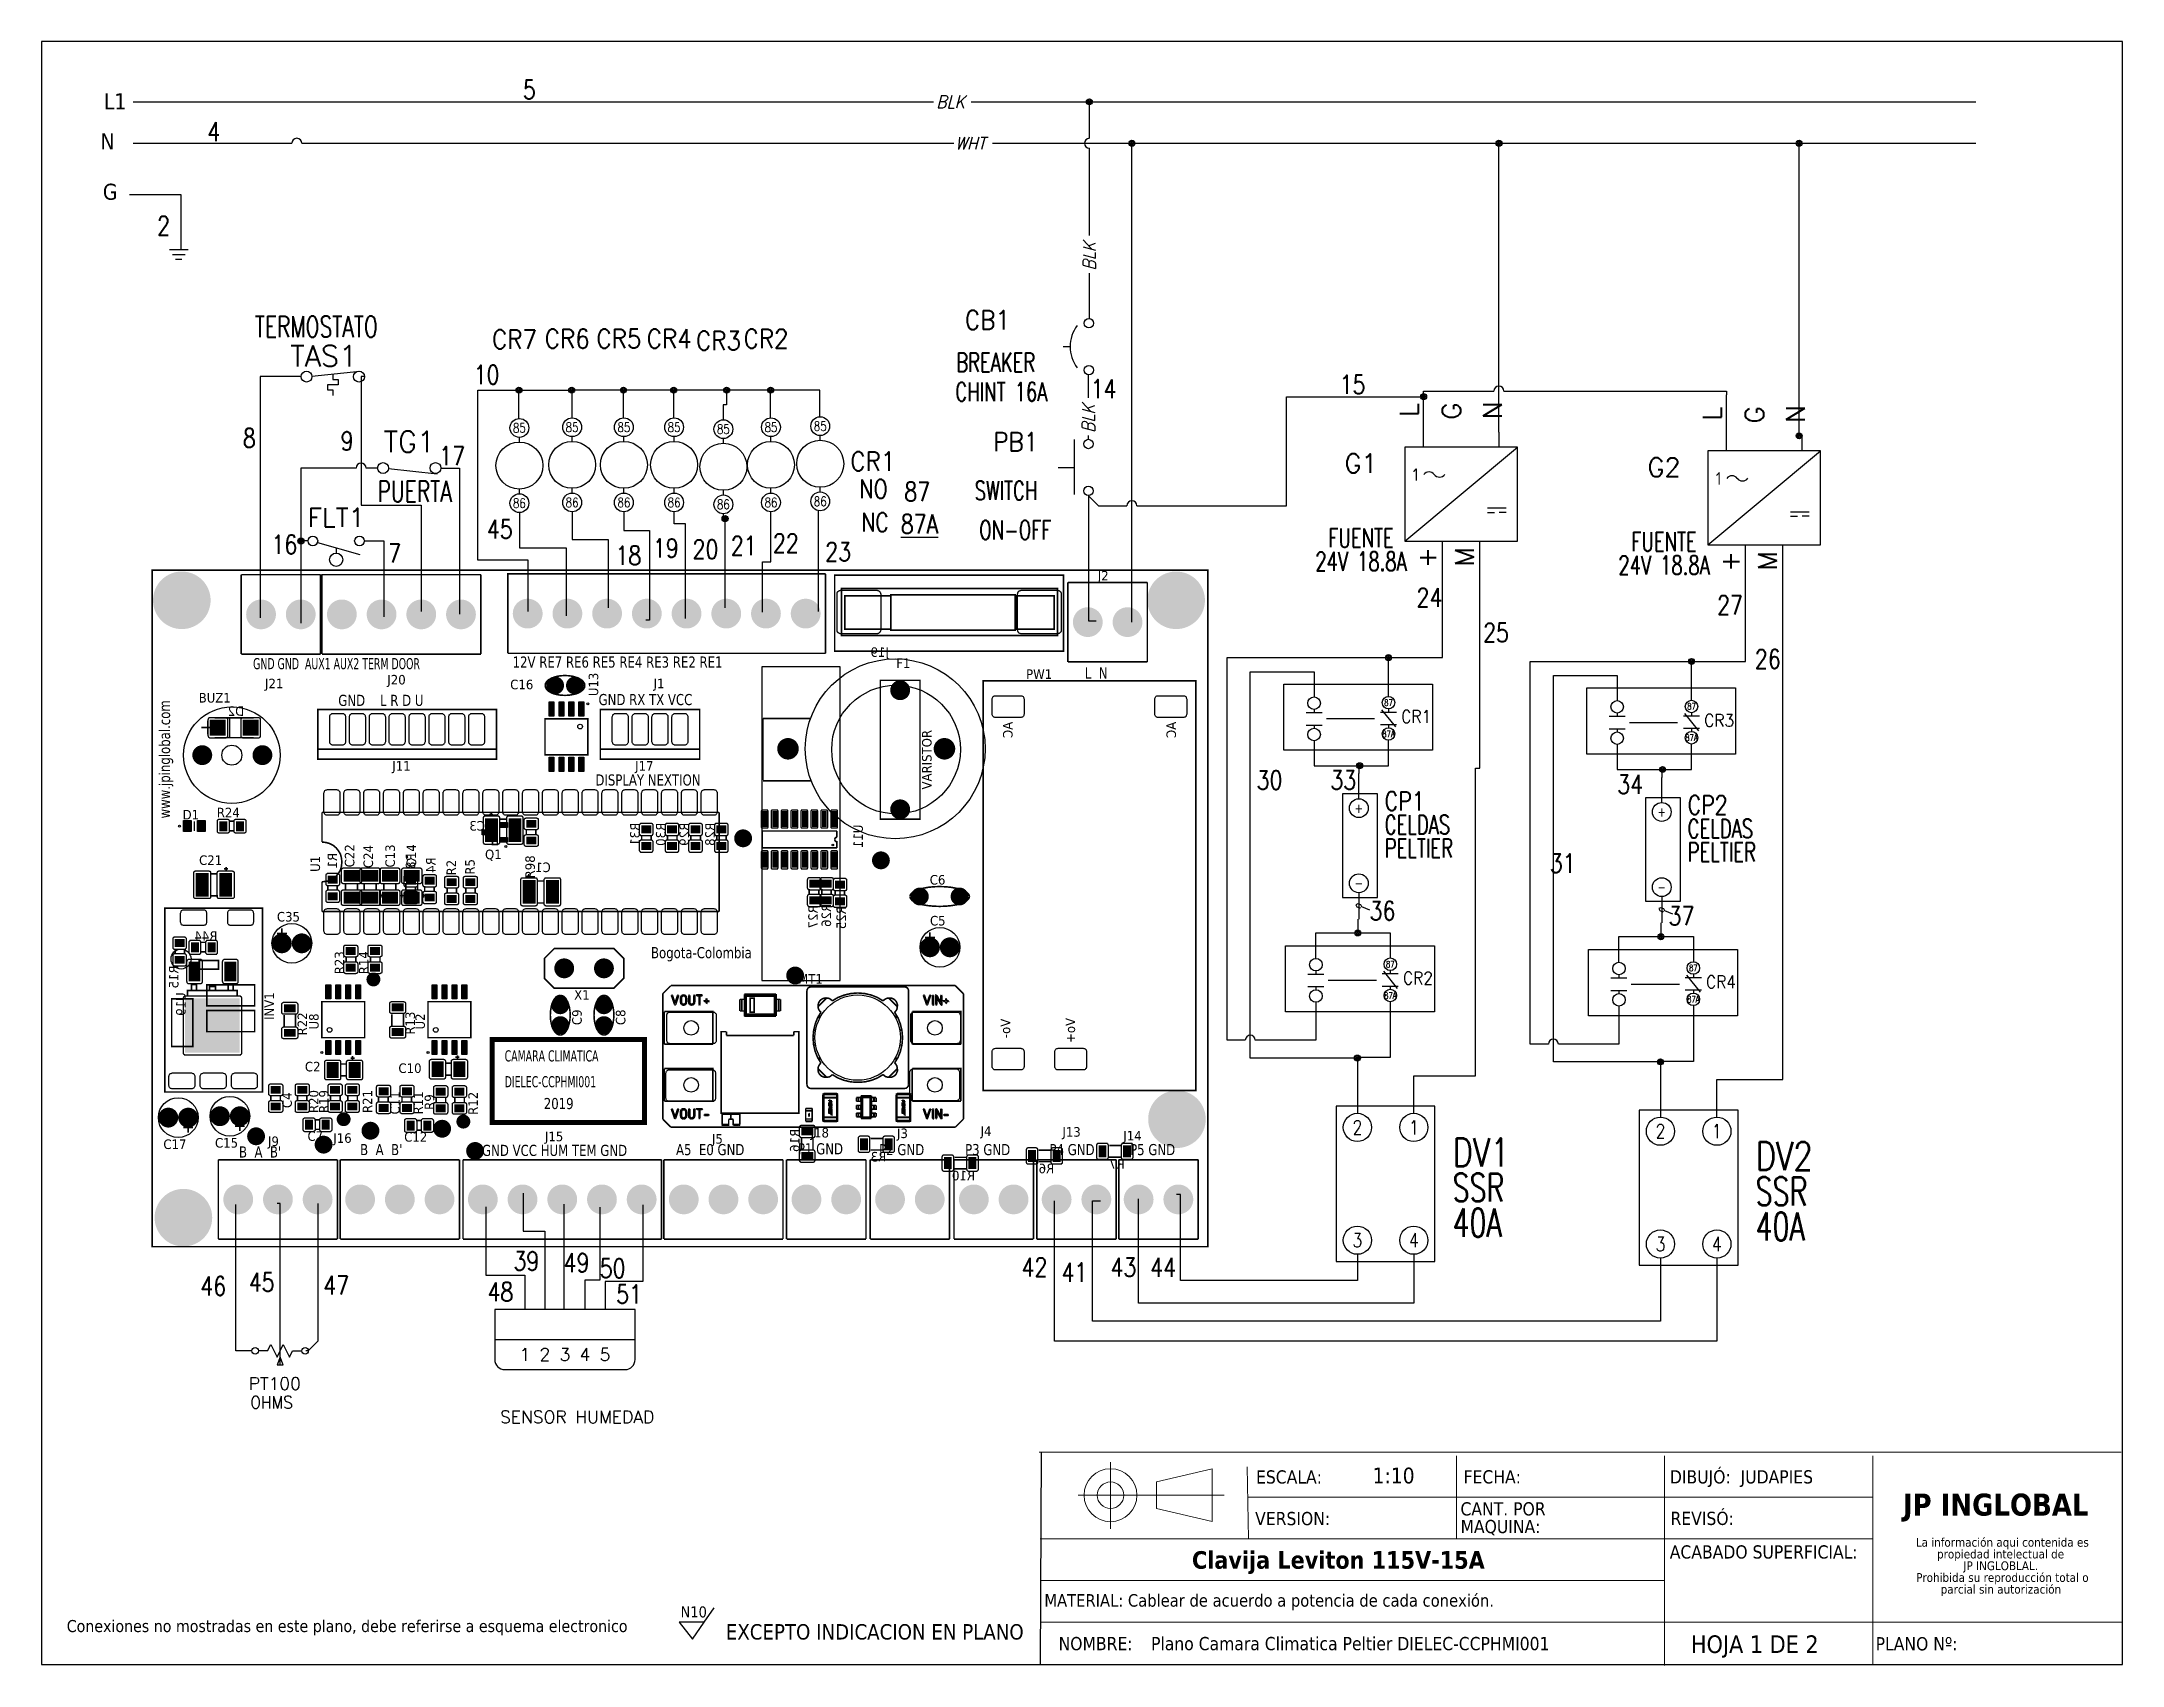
# Model space of a CAD drawing. Header units: millimetres. Extents: x 123.5 to 144.3, y 105.4 to 121.6.
import ezdxf
from ezdxf.enums import TextEntityAlignment as Align

# ---------------------------------------------------------------- set-up
doc = ezdxf.new("R2010")
doc.units = ezdxf.units.MM
doc.linetypes.add('CENTERX2', pattern=[20.32, 12.7, -2.54, 2.54, -2.54])
doc.linetypes.add('HIDDEN2', pattern=[0.1875, 0.125, -0.0625])
for name, color, linetype in [('BLK_12AWG', 7, 'Continuous'), ('CONTORNO', 179, 'Continuous'), ('DESC', 250, 'Continuous'), ('LINK', 9, 'Continuous'), ('MISC', 7, 'Continuous'), ('SYMS', 7, 'Continuous'), ('TAGS', 250, 'Continuous'), ('TERMS', 250, 'Continuous'), ('WIRES', 7, 'Continuous'), ('XREF', 7, 'Continuous')]:
    doc.layers.add(name, color=color, linetype=linetype)
doc.layers.add('WIRENO', color=7, linetype='Continuous', true_color=0x000000)
doc.styles.add('SLDTEXTSTYLE0', font='tahoma.ttf')
doc.styles.add('SLDTEXTSTYLE1', font='')
doc.styles.get("Standard").update_dxf_attribs({"font": 'tahoma.ttf'})
doc.styles.add('WD', font='romans.shx')
doc.styles.add('WD_IEC', font='isocp2.shx', dxfattribs={"width": 0.9, "height": 4})
doc.styles.get('SLDTEXTSTYLE1').set_extended_font_data('Tahoma', bold=True)

msp = doc.modelspace()

# ---------------------------------------------------------------- texts
at = {"attachment_point": 1}
for s, width, insert, char_height in [('L1', 0.37194, (124.126, 121.075), 0.16), ('N', 0.37194, (124.092, 120.676), 0.16), ('G', 0.37194, (124.116, 120.173), 0.16), ('Conexiones no mostradas en este plano, debe referirse a esquema electronico', 9.45621, (123.756, 105.847), 0.12)]:
    msp.add_mtext_dynamic_manual_height_columns(s, width=width, gutter_width=0.05, heights=[0], dxfattribs=dict(at, insert=insert, char_height=char_height))
at = {"color": 7, "linetype": 'Continuous', "lineweight": 0, "attachment_point": 1, "style": 'SLDTEXTSTYLE0'}
for s, insert, char_height in [('ESCALA:', (135.616, 107.34), 0.1318), ('FECHA:', (137.686, 107.341), 0.1318), ('VERSION:', (135.607, 106.925), 0.1318), ('REVISÓ:', (139.749, 106.927), 0.1318), ('MATERIAL: Cablear de acuerdo a potencia de cada conexión.', (133.505, 106.105), 0.1245), ('\\pi-0.39529,l0.52705,t1.0541;NOMBRE:^IPlano Camara Climatica Peltier DIELEC-CCPHMI001', (133.515, 105.678), 0.13176), ('HOJA 1 DE 2', (139.953, 105.694), 0.17568), ('PLANO Nº:', (141.795, 105.676), 0.1318)]:
    msp.add_mtext(s, dxfattribs=dict(at, insert=insert, char_height=char_height))
at = {"layer": 'CONTORNO', "color": 7}
for s, insert, char_height, attachment_point, style in [('1:10', (136.988, 107.367), 0.1581, 2, 'SLDTEXTSTYLE0'), ('DIBUJÓ:  JUDAPIES', (139.743, 107.341), 0.13176, 1, 'SLDTEXTSTYLE0'), ('Clavija Leviton 115V-15A', (136.437, 106.534), 0.17568, 2, 'SLDTEXTSTYLE1'), ('ACABADO SUPERFICIAL:', (139.742, 106.592), 0.13176, 1, 'SLDTEXTSTYLE0'), ('EXCEPTO INDICACION EN PLANO', (133.299, 105.806), 0.15372, 3, 'SLDTEXTSTYLE0')]:
    msp.add_mtext(s, dxfattribs=dict(at, insert=insert, char_height=char_height, attachment_point=attachment_point, style=style))
at = {"layer": 'CONTORNO', "attachment_point": 1}
for s, insert, char_height, style in [('JP INGLOBAL', (142.067, 107.108), 0.2196, 'SLDTEXTSTYLE1'), ('N10', (129.878, 105.983), 0.1098, 'SLDTEXTSTYLE0')]:
    msp.add_mtext(s, dxfattribs=dict(at, insert=insert, char_height=char_height, style=style))

# ---------------------------------------------------------------- blocks, each defined once
blk = doc.blocks.new('SW_NOTE_2')
at = {"layer": 'CONTORNO', "color": 0, "char_height": 1.0583, "attachment_point": 2, "style": 'SLDTEXTSTYLE0'}
for s, insert in [('La información aqui contenida es ', (10.29, 1.34)), ('propiedad intelectual de', (10.08, -0.07)), ('JP INGLOBLAL.', (10.1, -1.48)), ('Prohibida su reproducción total o ', (10.3, -2.89)), ('parcial sin autorización', (10.12, -4.3))]:
    blk.add_mtext(s, dxfattribs=dict(at, insert=insert))
blk = doc.blocks.new('SW_NOTE_4')
at = {"color": 0, "linetype": 'Continuous', "lineweight": 0, "char_height": 1.587, "attachment_point": 1, "style": 'SLDTEXTSTYLE0'}
for s, insert in [('CANT. POR ', (0, 2.02)), ('MAQUINA:', (0, -0.1))]:
    blk.add_mtext(s, dxfattribs=dict(at, insert=insert))
blk = doc.blocks.new('VPB11')
for p, q in [((-0.094, 0.185), (-0.094, -0.18)), ((-0.202, 0), (-0.094, 0))]:
    blk.add_line(p, q)
for centre in [(0, 0.156), (0, -0.156)]:
    blk.add_circle(centre, 0.0312)
at = {"style": 'WD'}
for tag, p, width in [('INST', (0.127, 0.39), 0.7), ('LOC', (0.127, 0.221), 0.7), ('TAG1', (0.127, 0.064), 0.9), ('XREF', (0.129, -0.09), 0.7), ('DESC1', (0.129, -0.242), 0.7), ('DESC2', (0.129, -0.398), 0.7)]:
    blk.add_attdef(tag, p, '', height=0.125, dxfattribs=dict(at, width=width))
at = {"linetype": 'Continuous', "style": 'WD'}
for tag, height, flags, p in [('TERM01', 0.125, 8, (-0.055, 0.222)), ('MFG', 0.01, 9, (-0.142, -0.088)), ('CAT', 0.01, 9, (-0.142, -0.073))]:
    blk.add_attdef(tag, text='', height=height, dxfattribs=dict(at, flags=flags)).set_placement(p, align=Align.RIGHT)
at = {"color": 7, "style": 'WD', "flags": 1}
for tag, p in [('X2TERM01', (0, 0.188)), ('X8TERM02', (0, -0.188))]:
    blk.add_attdef(tag, p, '', height=0.0125, dxfattribs=at)
at = {"color": 7, "style": 'WD'}
for tag, p in [('X4LINK', (-0.266, 0)), ('X1LINK', (0, 0))]:
    blk.add_attdef(tag, p, '', height=0.01, dxfattribs=at)
at = {"style": 'WD'}
for tag, flags, p in [('CONTACT', 1, (-0.142, -0.053)), ('FAMILY', 9, (-0.142, -0.036))]:
    blk.add_attdef(tag, text='', height=0.01, dxfattribs=dict(at, flags=flags)).set_placement(p, align=Align.RIGHT)
at = {"linetype": 'Continuous', "style": 'WD', "flags": 9}
blk.add_attdef('ASSYCODE', text='', height=0.01, dxfattribs=at).set_placement((-0.155, -0.106), align=Align.CENTER)
at = {"linetype": 'Continuous', "style": 'WD', "flags": 8}
blk.add_attdef('TERM02', text='', height=0.125, dxfattribs=at).set_placement((-0.041, -0.229), align=Align.TOP_RIGHT)
blk = doc.blocks.new('WDDOT')
for radius in [0.03, 0.0187, 0.00929]:
    blk.add_circle((0, 0), radius)
blk = doc.blocks.new('HT0_LGENERIC')
at = {"style": 'WD', "oblique": 15, "width": 0.9}
blk.add_attdef('COLOR', text='', height=0.125, dxfattribs=at).set_placement((0, 0), align=Align.MIDDLE_CENTER)
at = {"color": 7, "style": 'WD'}
for tag, p in [('X4_TINY_DOT_DONT_REMOVE', (-0.125, 0)), ('X1_TINY_DOT_DONT_REMOVE', (0.125, 0))]:
    blk.add_attdef(tag, p, '', height=0.0001, dxfattribs=at)
at = {"style": 'WD', "flags": 1}
for tag, p in [('X4TERM01', (-0.125, 0)), ('X1TERM01', (0.125, 0))]:
    blk.add_attdef(tag, p, '', height=0.01, dxfattribs=at)
blk = doc.blocks.new('VT0_LGENERIC')
at = {"style": 'WD', "oblique": 15, "width": 0.9}
blk.add_attdef('COLOR', text='', height=0.125, rotation=90, dxfattribs=at).set_placement((0, 0), align=Align.MIDDLE_CENTER)
at = {"style": 'WD', "flags": 1}
for tag, p in [('X2TERM01', (0, 0.25)), ('X8TERM01', (0, -0.25))]:
    blk.add_attdef(tag, p, '', height=0.01, rotation=90, dxfattribs=at)
at = {"color": 7, "style": 'WD'}
for tag, p in [('X2_TINY_DOT_DONT_REMOVE', (0, 0.25)), ('X8_TINY_DOT_DONT_REMOVE', (0, -0.25))]:
    blk.add_attdef(tag, p, '', height=0.0001, rotation=90, dxfattribs=at)
blk = doc.blocks.new('VGND2')
for p, q in [((0.09375, 0), (-0.09375, 0)), ((-0.0625, -0.046875), (0.0625, -0.046875)), ((-0.03125, -0.09375), (0.03125, -0.09375))]:
    blk.add_line(p, q)
at = {"style": 'WD', "flags": 1}
blk.add_attdef('X2TERM01', (0, 0), '', height=0.01, dxfattribs=at)
blk = doc.blocks.new('VCB1')
at = {"linetype": 'HIDDEN2'}
blk.add_line((-0.171, 0), (-0.125, 0), dxfattribs=at)
for centre in [(0, 0.156), (0, -0.156)]:
    blk.add_circle(centre, 0.0312)
blk.add_arc((0.109, 0), 0.234, 143.1301, 216.8699)
at = {"style": 'WD'}
for tag, p, width in [('INST', (0.219, 0.388), 0.7), ('LOC', (0.219, 0.219), 0.7), ('TAG1', (0.127, 0.064), 0.9), ('XREF', (0.129, -0.09), 0.7), ('DESC1', (0.129, -0.242), 0.7), ('DESC2', (0.129, -0.389), 0.7)]:
    blk.add_attdef(tag, p, '', height=0.125, dxfattribs=dict(at, width=width))
at = {"linetype": 'Continuous', "style": 'WD'}
for tag, height, flags, p in [('TERM01', 0.125, 8, (-0.055, 0.207)), ('MFG', 0.01, 9, (-0.142, -0.088)), ('CAT', 0.01, 9, (-0.142, -0.073))]:
    blk.add_attdef(tag, text='', height=height, dxfattribs=dict(at, flags=flags)).set_placement(p, align=Align.RIGHT)
at = {"style": 'WD', "width": 0.7}
blk.add_attdef('RATING1', text='', height=0.125, dxfattribs=at).set_placement((-0.188, 0.062), align=Align.RIGHT)
at = {"color": 7, "style": 'WD', "flags": 1}
for tag, p in [('X2TERM01', (0, 0.188)), ('X8TERM02', (0, -0.188))]:
    blk.add_attdef(tag, p, '', height=0.0125, dxfattribs=at)
at = {"color": 7, "style": 'WD'}
for tag, p in [('X4LINK', (-0.25, 0)), ('X1LINK', (0, 0))]:
    blk.add_attdef(tag, p, '', height=0.01, dxfattribs=at)
at = {"linetype": 'Continuous', "style": 'WD', "flags": 9}
blk.add_attdef('ASSYCODE', text='', height=0.01, dxfattribs=at).set_placement((-0.153, -0.106), align=Align.CENTER)
at = {"style": 'WD', "flags": 9}
for tag, p in [('CONTACT', (-0.129, -0.129)), ('FAMILY', (-0.142, -0.036))]:
    blk.add_attdef(tag, text='', height=0.01, dxfattribs=at).set_placement(p, align=Align.RIGHT)
at = {"linetype": 'Continuous', "style": 'WD', "flags": 8}
blk.add_attdef('TERM02', text='', height=0.125, dxfattribs=at).set_placement((-0.041, -0.213), align=Align.TOP_RIGHT)
blk = doc.blocks.new('RPAD')
blk.add_trace([(-0.5, -0.5), (-0.5, 0.5), (0.5, -0.5), (0.5, 0.5)])
blk = doc.blocks.new('EPAD')
at = {"const_width": 0.5}
blk.add_lwpolyline([(-0.25, 0, 1), (0.25, 0, 1)], format="xyb", close=True, dxfattribs=at)
blk = doc.blocks.new('CCRPBoard')
for points, const_width in [([(128.016, 111.798), (133.333, 111.798), (133.333, 115.206), (128.016, 115.206), (128.016, 111.798)], 0.008), ([(128.016, 111.798), (133.333, 111.798), (133.333, 115.206), (128.016, 115.206), (128.016, 111.798)], 0.008), ([(128.016, 111.798), (133.333, 111.798), (133.333, 115.206), (128.016, 115.206), (128.016, 111.798)], 0.008), ([(128.464, 114.783), (128.464, 115.183)], 0.008), ([(128.864, 115.183), (128.464, 115.183)], 0.008), ([(128.464, 114.783), (128.464, 115.183)], 0.008), ([(128.864, 115.183), (128.464, 115.183)], 0.008), ([(128.464, 114.783), (128.464, 115.183)], 0.008), ([(128.864, 115.183), (128.464, 115.183)], 0.008), ([(128.864, 114.783), (128.864, 115.183)], 0.008), ([(128.864, 114.783), (128.864, 115.183)], 0.008), ([(128.864, 114.783), (128.864, 115.183)], 0.008), ([(128.871, 114.783), (128.871, 115.183), (129.671, 115.183)], 0.008), ([(128.871, 114.783), (128.871, 115.183), (129.671, 115.183)], 0.008), ([(128.871, 114.783), (128.871, 115.183), (129.671, 115.183)], 0.008), ([(129.671, 114.783), (129.671, 115.183)], 0.008), ([(129.671, 114.783), (129.671, 115.183)], 0.008), ([(129.671, 114.783), (129.671, 115.183)], 0.008), ([(129.807, 114.787), (129.807, 115.187), (131.407, 115.187)], 0.008), ([(129.807, 114.787), (129.807, 115.187), (131.407, 115.187)], 0.008), ([(129.807, 114.787), (129.807, 115.187), (131.407, 115.187)], 0.008), ([(131.407, 114.787), (131.407, 115.187)], 0.008), ([(131.407, 114.787), (131.407, 115.187)], 0.008), ([(131.407, 114.787), (131.407, 115.187)], 0.008), ([(131.453, 114.798), (132.606, 114.798), (132.606, 115.18), (131.453, 115.18), (131.453, 114.798)], 0.008), ([(131.453, 114.798), (132.606, 114.798), (132.606, 115.18), (131.453, 115.18), (131.453, 114.798)], 0.008), ([(131.453, 114.798), (132.606, 114.798), (132.606, 115.18), (131.453, 115.18), (131.453, 114.798)], 0.008), ([(131.488, 114.877), (132.575, 114.877), (132.575, 115.113), (131.488, 115.113), (131.488, 114.877)], 0.008), ([(131.488, 114.877), (132.575, 114.877), (132.575, 115.113), (131.488, 115.113), (131.488, 114.877)], 0.008), ([(131.488, 114.877), (132.575, 114.877), (132.575, 115.113), (131.488, 115.113), (131.488, 114.877)], 0.008), ([(131.504, 114.908), (131.736, 114.908), (131.736, 115.077), (131.504, 115.077), (131.504, 114.908)], 0.008), ([(131.504, 114.908), (131.736, 114.908), (131.736, 115.077), (131.504, 115.077), (131.504, 114.908)], 0.008), ([(131.504, 114.908), (131.736, 114.908), (131.736, 115.077), (131.504, 115.077), (131.504, 114.908)], 0.008), ([(131.736, 114.904), (132.362, 114.904), (132.362, 115.081), (131.736, 115.081), (131.736, 114.904)], 0.008), ([(131.736, 114.904), (132.362, 114.904), (132.362, 115.081), (131.736, 115.081), (131.736, 114.904)], 0.008), ([(131.736, 114.904), (132.362, 114.904), (132.362, 115.081), (131.736, 115.081), (131.736, 114.904)], 0.008), ([(132.366, 114.908), (132.559, 114.908), (132.559, 115.077), (132.366, 115.077), (132.366, 114.908)], 0.008), ([(132.366, 114.908), (132.559, 114.908), (132.559, 115.077), (132.366, 115.077), (132.366, 114.908)], 0.008), ([(132.366, 114.908), (132.559, 114.908), (132.559, 115.077), (132.366, 115.077), (132.366, 114.908)], 0.008), ([(132.628, 115.144), (132.628, 114.744)], 0.008), ([(132.628, 115.144), (133.028, 115.144)], 0.008), ([(132.628, 115.144), (132.628, 114.744)], 0.008), ([(132.628, 115.144), (133.028, 115.144)], 0.008), ([(132.628, 115.144), (132.628, 114.744)], 0.008), ([(132.628, 115.144), (133.028, 115.144)], 0.008), ([(133.028, 115.144), (133.028, 114.744)], 0.008), ([(133.028, 115.144), (133.028, 114.744)], 0.008), ([(133.028, 115.144), (133.028, 114.744)], 0.008), ([(128.864, 114.783), (128.464, 114.783)], 0.008), ([(128.864, 114.783), (128.464, 114.783)], 0.008), ([(128.864, 114.783), (128.464, 114.783)], 0.008), ([(129.671, 114.783), (128.871, 114.783)], 0.008), ([(129.671, 114.783), (128.871, 114.783)], 0.008), ([(129.671, 114.783), (128.871, 114.783)], 0.008), ([(131.407, 114.787), (129.807, 114.787)], 0.008), ([(131.407, 114.787), (129.807, 114.787)], 0.008), ([(131.407, 114.787), (129.807, 114.787)], 0.008), ([(129.995, 114.625), (129.997, 114.635), (130.002, 114.644), (130.011, 114.653), (130.024, 114.66), (130.038, 114.666), (130.055, 114.671), (130.074, 114.674), (130.095, 114.675)], 0.008), ([(129.995, 114.625), (129.997, 114.635), (130.002, 114.644), (130.011, 114.653), (130.024, 114.66), (130.038, 114.666), (130.055, 114.671), (130.074, 114.674), (130.095, 114.675)], 0.008), ([(129.995, 114.625), (129.997, 114.635), (130.002, 114.644), (130.011, 114.653), (130.024, 114.66), (130.038, 114.666), (130.055, 114.671), (130.074, 114.674), (130.095, 114.675)], 0.008), ([(130.195, 114.625), (130.193, 114.635), (130.187, 114.644), (130.178, 114.653), (130.166, 114.66), (130.151, 114.666), (130.134, 114.671), (130.115, 114.674), (130.095, 114.675)], 0.008), ([(130.195, 114.625), (130.193, 114.635), (130.187, 114.644), (130.178, 114.653), (130.166, 114.66), (130.151, 114.666), (130.134, 114.671), (130.115, 114.674), (130.095, 114.675)], 0.008), ([(130.195, 114.625), (130.193, 114.635), (130.187, 114.644), (130.178, 114.653), (130.166, 114.66), (130.151, 114.666), (130.134, 114.671), (130.115, 114.674), (130.095, 114.675)], 0.008), ([(131.683, 113.951), (131.883, 113.951), (131.883, 114.651), (131.683, 114.651), (131.683, 113.951)], 0.008), ([(131.683, 113.951), (131.883, 113.951), (131.883, 114.651), (131.683, 114.651), (131.683, 113.951)], 0.008), ([(131.683, 113.951), (131.883, 113.951), (131.883, 114.651), (131.683, 114.651), (131.683, 113.951)], 0.008), ([(132.201, 112.585), (133.272, 112.585), (133.272, 114.648), (132.201, 114.648), (132.201, 112.585)], 0.008), ([(132.201, 112.585), (133.272, 112.585), (133.272, 114.648), (132.201, 114.648), (132.201, 112.585)], 0.008), ([(132.201, 112.585), (133.272, 112.585), (133.272, 114.648), (132.201, 114.648), (132.201, 112.585)], 0.008), ([(132.628, 114.744), (133.028, 114.744)], 0.008), ([(132.628, 114.744), (133.028, 114.744)], 0.008), ([(132.628, 114.744), (133.028, 114.744)], 0.008), ([(129.995, 114.625), (129.997, 114.615), (130.002, 114.605), (130.011, 114.597), (130.024, 114.589), (130.038, 114.583), (130.055, 114.579), (130.074, 114.576), (130.095, 114.575)], 0.008), ([(129.995, 114.625), (129.997, 114.615), (130.002, 114.605), (130.011, 114.597), (130.024, 114.589), (130.038, 114.583), (130.055, 114.579), (130.074, 114.576), (130.095, 114.575)], 0.008), ([(129.995, 114.625), (129.997, 114.615), (130.002, 114.605), (130.011, 114.597), (130.024, 114.589), (130.038, 114.583), (130.055, 114.579), (130.074, 114.576), (130.095, 114.575)], 0.008), ([(130.195, 114.625), (130.193, 114.615), (130.187, 114.605), (130.178, 114.597), (130.166, 114.589), (130.151, 114.583), (130.134, 114.579), (130.115, 114.576), (130.095, 114.575)], 0.008), ([(130.195, 114.625), (130.193, 114.615), (130.187, 114.605), (130.178, 114.597), (130.166, 114.589), (130.151, 114.583), (130.134, 114.579), (130.115, 114.576), (130.095, 114.575)], 0.008), ([(130.195, 114.625), (130.193, 114.615), (130.187, 114.605), (130.178, 114.597), (130.166, 114.589), (130.151, 114.583), (130.134, 114.579), (130.115, 114.576), (130.095, 114.575)], 0.008), ([(128.527, 114.462), (128.33, 114.462)], 0.008), ([(128.527, 114.462), (128.33, 114.462)], 0.008), ([(128.527, 114.462), (128.33, 114.462)], 0.008), ([(128.406, 114.462), (128.406, 114.362)], 0.008), ([(128.406, 114.462), (128.406, 114.362)], 0.008), ([(128.406, 114.462), (128.406, 114.362)], 0.008), ([(128.85, 114.254), (129.75, 114.254), (129.75, 114.504), (128.85, 114.504), (128.85, 114.254)], 0.008), ([(128.85, 114.254), (129.75, 114.254), (129.75, 114.504), (128.85, 114.504), (128.85, 114.254)], 0.008), ([(128.85, 114.254), (129.75, 114.254), (129.75, 114.504), (128.85, 114.504), (128.85, 114.254)], 0.008), ([(129.994, 114.457), (129.994, 114.276), (130.21, 114.276), (130.21, 114.457), (129.994, 114.457)], 0.00787), ([(129.994, 114.457), (129.994, 114.276), (130.21, 114.276), (130.21, 114.457), (129.994, 114.457)], 0.00787), ([(129.994, 114.457), (129.994, 114.276), (130.21, 114.276), (130.21, 114.457), (129.994, 114.457)], 0.00787), ([(130.273, 114.254), (130.773, 114.254), (130.773, 114.504), (130.273, 114.504), (130.273, 114.254)], 0.008), ([(130.273, 114.254), (130.773, 114.254), (130.773, 114.504), (130.273, 114.504), (130.273, 114.254)], 0.008), ([(130.273, 114.254), (130.773, 114.254), (130.773, 114.504), (130.273, 114.504), (130.273, 114.254)], 0.008), ([(131.329, 114.459), (131.092, 114.459)], 0.008), ([(131.092, 114.148), (131.092, 114.459)], 0.008), ([(131.329, 114.459), (131.092, 114.459)], 0.008), ([(131.092, 114.148), (131.092, 114.459)], 0.008), ([(131.329, 114.459), (131.092, 114.459)], 0.008), ([(131.092, 114.148), (131.092, 114.459)], 0.008), ([(128.33, 114.362), (128.527, 114.362)], 0.008), ([(128.33, 114.362), (128.527, 114.362)], 0.008), ([(128.33, 114.362), (128.527, 114.362)], 0.008), ([(129.75, 114.304), (128.85, 114.304)], 0.008), ([(129.75, 114.304), (128.85, 114.304)], 0.008), ([(129.75, 114.304), (128.85, 114.304)], 0.008), ([(130.773, 114.304), (130.273, 114.304)], 0.008), ([(130.773, 114.304), (130.273, 114.304)], 0.008), ([(130.773, 114.304), (130.273, 114.304)], 0.008), ([(131.092, 114.144), (131.336, 114.144)], 0.008), ([(131.092, 114.144), (131.336, 114.144)], 0.008), ([(131.092, 114.144), (131.336, 114.144)], 0.008), ([(128.228, 113.94), (128.228, 113.892)], 0.00787), ([(128.228, 113.94), (128.228, 113.892)], 0.00787), ([(128.228, 113.94), (128.228, 113.892)], 0.00787), ([(128.429, 113.941), (128.401, 113.941)], 0.008), ([(128.429, 113.941), (128.401, 113.941)], 0.008), ([(128.429, 113.941), (128.401, 113.941)], 0.008), ([(128.871, 113.836), (128.871, 113.986)], 0.008), ([(128.871, 113.986), (130.871, 113.986)], 0.008), ([(128.871, 113.836), (128.871, 113.986)], 0.008), ([(128.871, 113.986), (130.871, 113.986)], 0.008), ([(128.871, 113.836), (128.871, 113.986)], 0.008), ([(128.871, 113.986), (130.871, 113.986)], 0.008), ([(129.733, 113.976), (129.713, 113.976)], 0.008), ([(129.733, 113.976), (129.713, 113.976)], 0.008), ([(129.733, 113.976), (129.713, 113.976)], 0.008), ([(129.723, 113.966), (129.723, 113.986)], 0.008), ([(129.723, 113.966), (129.723, 113.986)], 0.008), ([(129.723, 113.966), (129.723, 113.986)], 0.008), ([(129.754, 113.946), (129.73, 113.946), (129.73, 113.824), (129.754, 113.824), (129.754, 113.946)], 0.00787), ([(129.754, 113.946), (129.73, 113.946), (129.73, 113.824), (129.754, 113.824), (129.754, 113.946)], 0.00787), ([(129.754, 113.946), (129.73, 113.946), (129.73, 113.824), (129.754, 113.824), (129.754, 113.946)], 0.00787), ([(129.803, 113.951), (129.765, 113.951)], 0.008), ([(129.803, 113.951), (129.765, 113.951)], 0.008), ([(129.803, 113.951), (129.765, 113.951)], 0.008), ([(130.871, 113.986), (130.871, 113.486)], 0.008), ([(130.871, 113.986), (130.871, 113.486)], 0.008), ([(130.871, 113.986), (130.871, 113.486)], 0.008), ([(128.429, 113.893), (128.402, 113.893)], 0.008), ([(128.429, 113.893), (128.402, 113.893)], 0.008), ([(128.429, 113.893), (128.402, 113.893)], 0.008), ([(128.971, 113.736), (128.969, 113.756), (128.964, 113.775), (128.954, 113.792), (128.942, 113.807), (128.928, 113.819), (128.911, 113.828), (128.892, 113.834), (128.871, 113.836)], 0.008), ([(128.971, 113.736), (128.969, 113.756), (128.964, 113.775), (128.954, 113.792), (128.942, 113.807), (128.928, 113.819), (128.911, 113.828), (128.892, 113.834), (128.871, 113.836)], 0.008), ([(128.971, 113.736), (128.969, 113.756), (128.964, 113.775), (128.954, 113.792), (128.942, 113.807), (128.928, 113.819), (128.911, 113.828), (128.892, 113.834), (128.871, 113.836)], 0.008), ([(129.803, 113.84), (129.764, 113.84)], 0.008), ([(129.803, 113.84), (129.764, 113.84)], 0.008), ([(129.803, 113.84), (129.764, 113.84)], 0.008), ([(129.9, 113.899), (129.9, 113.871)], 0.008), ([(129.9, 113.899), (129.9, 113.871)], 0.008), ([(129.9, 113.899), (129.9, 113.871)], 0.008), ([(129.948, 113.899), (129.948, 113.872)], 0.008), ([(129.948, 113.899), (129.948, 113.872)], 0.008), ([(129.948, 113.899), (129.948, 113.872)], 0.008), ([(130.481, 113.871), (130.481, 113.844)], 0.008), ([(130.481, 113.871), (130.481, 113.844)], 0.008), ([(130.481, 113.871), (130.481, 113.844)], 0.008), ([(130.529, 113.871), (130.529, 113.843)], 0.008), ([(130.529, 113.871), (130.529, 113.843)], 0.008), ([(130.529, 113.871), (130.529, 113.843)], 0.008), ([(130.611, 113.871), (130.611, 113.844)], 0.008), ([(130.611, 113.871), (130.611, 113.844)], 0.008), ([(130.611, 113.871), (130.611, 113.844)], 0.008), ([(130.659, 113.871), (130.659, 113.843)], 0.008), ([(130.659, 113.871), (130.659, 113.843)], 0.008), ([(130.659, 113.871), (130.659, 113.843)], 0.008), ([(130.729, 113.871), (130.729, 113.844)], 0.008), ([(130.729, 113.871), (130.729, 113.844)], 0.008), ([(130.729, 113.871), (130.729, 113.844)], 0.008), ([(130.777, 113.871), (130.777, 113.843)], 0.008), ([(130.777, 113.871), (130.777, 113.843)], 0.008), ([(130.777, 113.871), (130.777, 113.843)], 0.008), ([(130.859, 113.871), (130.859, 113.844)], 0.008), ([(130.859, 113.871), (130.859, 113.844)], 0.008), ([(130.859, 113.871), (130.859, 113.844)], 0.008), ([(130.907, 113.871), (130.907, 113.843)], 0.008), ([(130.907, 113.871), (130.907, 113.843)], 0.008), ([(130.907, 113.871), (130.907, 113.843)], 0.008), ([(131.088, 113.862), (131.088, 113.892), (131.101, 113.892)], 0.008), ([(131.088, 113.862), (131.088, 113.892), (131.101, 113.892)], 0.008), ([(131.088, 113.862), (131.088, 113.892), (131.101, 113.892)], 0.008), ([(131.088, 113.837), (131.088, 113.862)], 0.008), ([(131.088, 113.837), (131.088, 113.862)], 0.008), ([(131.088, 113.837), (131.088, 113.862)], 0.008), ([(131.101, 113.807), (131.088, 113.807), (131.088, 113.837)], 0.008), ([(131.101, 113.807), (131.088, 113.807), (131.088, 113.837)], 0.008), ([(131.101, 113.807), (131.088, 113.807), (131.088, 113.837)], 0.008), ([(131.451, 113.892), (131.101, 113.892)], 0.008), ([(131.451, 113.892), (131.101, 113.892)], 0.008), ([(131.451, 113.892), (131.101, 113.892)], 0.008), ([(131.451, 113.807), (131.101, 113.807)], 0.008), ([(131.451, 113.807), (131.101, 113.807)], 0.008), ([(131.451, 113.807), (131.101, 113.807)], 0.008), ([(131.464, 113.892), (131.451, 113.892)], 0.008), ([(131.464, 113.892), (131.451, 113.892)], 0.008), ([(131.464, 113.892), (131.451, 113.892)], 0.008), ([(131.451, 113.807), (131.464, 113.807)], 0.008), ([(131.451, 113.807), (131.464, 113.807)], 0.008), ([(131.451, 113.807), (131.464, 113.807)], 0.008), ([(131.464, 113.86), (131.459, 113.859), (131.456, 113.857), (131.454, 113.853), (131.453, 113.849)], 0.008), ([(131.464, 113.86), (131.459, 113.859), (131.456, 113.857), (131.454, 113.853), (131.453, 113.849)], 0.008), ([(131.464, 113.86), (131.459, 113.859), (131.456, 113.857), (131.454, 113.853), (131.453, 113.849)], 0.008), ([(131.464, 113.807), (131.464, 113.838), (131.459, 113.839), (131.456, 113.842), (131.454, 113.845), (131.453, 113.849)], 0.008), ([(131.464, 113.807), (131.464, 113.838), (131.459, 113.839), (131.456, 113.842), (131.454, 113.845), (131.453, 113.849)], 0.008), ([(131.464, 113.807), (131.464, 113.838), (131.459, 113.839), (131.456, 113.842), (131.454, 113.845), (131.453, 113.849)], 0.008), ([(131.464, 113.86), (131.464, 113.892)], 0.008), ([(131.464, 113.86), (131.464, 113.892)], 0.008), ([(131.464, 113.86), (131.464, 113.892)], 0.008), ([(128.388, 113.691), (128.388, 113.711)], 0.008), ([(128.388, 113.691), (128.388, 113.711)], 0.008), ([(128.388, 113.691), (128.388, 113.711)], 0.008), ([(128.971, 113.736), (128.969, 113.715), (128.964, 113.696), (128.954, 113.679), (128.942, 113.664), (128.928, 113.652), (128.911, 113.643), (128.892, 113.638), (128.871, 113.636)], 0.008), ([(128.971, 113.736), (128.969, 113.715), (128.964, 113.696), (128.954, 113.679), (128.942, 113.664), (128.928, 113.652), (128.911, 113.643), (128.892, 113.638), (128.871, 113.636)], 0.008), ([(128.971, 113.736), (128.969, 113.715), (128.964, 113.696), (128.954, 113.679), (128.942, 113.664), (128.928, 113.652), (128.911, 113.643), (128.892, 113.638), (128.871, 113.636)], 0.008), ([(128.308, 113.676), (128.346, 113.676)], 0.008), ([(128.308, 113.676), (128.346, 113.676)], 0.008), ([(128.308, 113.676), (128.346, 113.676)], 0.008), ([(128.378, 113.701), (128.398, 113.701)], 0.008), ([(128.378, 113.701), (128.398, 113.701)], 0.008), ([(128.378, 113.701), (128.398, 113.701)], 0.008), ([(128.871, 113.486), (128.871, 113.636)], 0.008), ([(128.871, 113.486), (128.871, 113.636)], 0.008), ([(128.871, 113.486), (128.871, 113.636)], 0.008), ([(128.9, 113.592), (128.9, 113.62)], 0.008), ([(128.9, 113.592), (128.9, 113.62)], 0.008), ([(128.9, 113.592), (128.9, 113.62)], 0.008), ([(128.948, 113.592), (128.948, 113.619)], 0.008), ([(128.948, 113.592), (128.948, 113.619)], 0.008), ([(128.948, 113.592), (128.948, 113.619)], 0.008), ([(128.99, 113.626), (128.99, 113.596)], 0.008), ([(128.99, 113.626), (128.99, 113.596)], 0.008), ([(128.99, 113.626), (128.99, 113.596)], 0.008), ([(129.05, 113.626), (129.05, 113.596)], 0.008), ([(129.05, 113.626), (129.05, 113.596)], 0.008), ([(129.05, 113.626), (129.05, 113.596)], 0.008), ([(129.084, 113.626), (129.084, 113.596)], 0.008), ([(129.084, 113.626), (129.084, 113.596)], 0.008), ([(129.084, 113.626), (129.084, 113.596)], 0.008), ([(129.144, 113.626), (129.144, 113.596)], 0.008), ([(129.144, 113.626), (129.144, 113.596)], 0.008), ([(129.144, 113.626), (129.144, 113.596)], 0.008), ([(129.183, 113.626), (129.183, 113.596)], 0.008), ([(129.183, 113.626), (129.183, 113.596)], 0.008), ([(129.183, 113.626), (129.183, 113.596)], 0.008), ([(129.243, 113.626), (129.243, 113.596)], 0.008), ([(129.243, 113.626), (129.243, 113.596)], 0.008), ([(129.243, 113.626), (129.243, 113.596)], 0.008), ([(129.293, 113.626), (129.293, 113.596)], 0.008), ([(129.293, 113.626), (129.293, 113.596)], 0.008), ([(129.293, 113.626), (129.293, 113.596)], 0.008), ([(129.294, 113.586), (129.294, 113.614)], 0.008), ([(129.294, 113.586), (129.294, 113.614)], 0.008), ([(129.294, 113.586), (129.294, 113.614)], 0.008), ([(129.342, 113.586), (129.342, 113.613)], 0.008), ([(129.342, 113.586), (129.342, 113.613)], 0.008), ([(129.342, 113.586), (129.342, 113.613)], 0.008), ([(129.353, 113.626), (129.353, 113.596)], 0.008), ([(129.353, 113.626), (129.353, 113.596)], 0.008), ([(129.353, 113.626), (129.353, 113.596)], 0.008), ([(129.388, 113.586), (129.388, 113.614)], 0.008), ([(129.388, 113.586), (129.388, 113.614)], 0.008), ([(129.388, 113.586), (129.388, 113.614)], 0.008), ([(129.436, 113.586), (129.436, 113.613)], 0.008), ([(129.436, 113.586), (129.436, 113.613)], 0.008), ([(129.436, 113.586), (129.436, 113.613)], 0.008), ([(129.501, 113.579), (129.501, 113.606)], 0.008), ([(129.501, 113.579), (129.501, 113.606)], 0.008), ([(129.501, 113.579), (129.501, 113.606)], 0.008), ([(129.549, 113.579), (129.549, 113.607)], 0.008), ([(129.549, 113.579), (129.549, 113.607)], 0.008), ([(129.549, 113.579), (129.549, 113.607)], 0.008), ([(129.595, 113.579), (129.595, 113.606)], 0.008), ([(129.595, 113.579), (129.595, 113.606)], 0.008), ([(129.595, 113.579), (129.595, 113.606)], 0.008), ([(129.643, 113.579), (129.643, 113.607)], 0.008), ([(129.643, 113.579), (129.643, 113.607)], 0.008), ([(129.643, 113.579), (129.643, 113.607)], 0.008), ([(129.922, 113.665), (129.902, 113.665)], 0.008), ([(129.922, 113.665), (129.902, 113.665)], 0.008), ([(129.922, 113.665), (129.902, 113.665)], 0.008), ([(129.912, 113.655), (129.912, 113.675)], 0.008), ([(129.912, 113.655), (129.912, 113.675)], 0.008), ([(129.912, 113.655), (129.912, 113.675)], 0.008), ([(129.992, 113.64), (129.954, 113.64)], 0.008), ([(129.992, 113.64), (129.954, 113.64)], 0.008), ([(129.992, 113.64), (129.954, 113.64)], 0.008), ([(131.325, 113.571), (131.325, 113.599)], 0.008), ([(131.325, 113.571), (131.325, 113.599)], 0.008), ([(131.325, 113.571), (131.325, 113.599)], 0.008), ([(131.373, 113.571), (131.373, 113.598)], 0.008), ([(131.373, 113.571), (131.373, 113.598)], 0.008), ([(131.373, 113.571), (131.373, 113.598)], 0.008), ([(131.388, 113.571), (131.388, 113.599)], 0.008), ([(131.388, 113.571), (131.388, 113.599)], 0.008), ([(131.388, 113.571), (131.388, 113.599)], 0.008), ([(131.436, 113.571), (131.436, 113.598)], 0.008), ([(131.436, 113.571), (131.436, 113.598)], 0.008), ([(131.436, 113.571), (131.436, 113.598)], 0.008), ([(131.832, 113.562), (131.835, 113.572), (131.843, 113.581), (131.857, 113.59), (131.875, 113.597), (131.897, 113.603), (131.923, 113.608), (131.951, 113.611), (131.982, 113.612)], 0.008), ([(131.832, 113.562), (131.835, 113.572), (131.843, 113.581), (131.857, 113.59), (131.875, 113.597), (131.897, 113.603), (131.923, 113.608), (131.951, 113.611), (131.982, 113.612)], 0.008), ([(131.832, 113.562), (131.835, 113.572), (131.843, 113.581), (131.857, 113.59), (131.875, 113.597), (131.897, 113.603), (131.923, 113.608), (131.951, 113.611), (131.982, 113.612)], 0.008), ([(132.132, 113.562), (132.129, 113.572), (132.12, 113.581), (132.107, 113.59), (132.088, 113.597), (132.066, 113.603), (132.041, 113.608), (132.012, 113.611), (131.982, 113.612)], 0.008), ([(132.132, 113.562), (132.129, 113.572), (132.12, 113.581), (132.107, 113.59), (132.088, 113.597), (132.066, 113.603), (132.041, 113.608), (132.012, 113.611), (131.982, 113.612)], 0.008), ([(132.132, 113.562), (132.129, 113.572), (132.12, 113.581), (132.107, 113.59), (132.088, 113.597), (132.066, 113.603), (132.041, 113.608), (132.012, 113.611), (131.982, 113.612)], 0.008), ([(128.079, 112.577), (128.571, 112.577), (128.571, 113.503), (128.079, 113.503), (128.079, 112.577)], 0.008), ([(128.079, 112.577), (128.571, 112.577), (128.571, 113.503), (128.079, 113.503), (128.079, 112.577)], 0.008), ([(128.079, 112.577), (128.571, 112.577), (128.571, 113.503), (128.079, 113.503), (128.079, 112.577)], 0.008), ([(128.308, 113.565), (128.347, 113.565)], 0.008), ([(128.308, 113.565), (128.347, 113.565)], 0.008), ([(128.308, 113.565), (128.347, 113.565)], 0.008), ([(129.09, 113.566), (129.07, 113.566)], 0.008), ([(129.09, 113.566), (129.07, 113.566)], 0.008), ([(129.09, 113.566), (129.07, 113.566)], 0.008), ([(129.08, 113.576), (129.08, 113.556)], 0.008), ([(129.08, 113.576), (129.08, 113.556)], 0.008), ([(129.08, 113.576), (129.08, 113.556)], 0.008), ([(129.184, 113.566), (129.164, 113.566)], 0.008), ([(129.184, 113.566), (129.164, 113.566)], 0.008), ([(129.184, 113.566), (129.164, 113.566)], 0.008), ([(129.174, 113.576), (129.174, 113.556)], 0.008), ([(129.174, 113.576), (129.174, 113.556)], 0.008), ([(129.174, 113.576), (129.174, 113.556)], 0.008), ([(129.283, 113.566), (129.263, 113.566)], 0.008), ([(129.283, 113.566), (129.263, 113.566)], 0.008), ([(129.283, 113.566), (129.263, 113.566)], 0.008), ([(129.273, 113.576), (129.273, 113.556)], 0.008), ([(129.273, 113.576), (129.273, 113.556)], 0.008), ([(129.273, 113.576), (129.273, 113.556)], 0.008), ([(129.393, 113.566), (129.373, 113.566)], 0.008), ([(129.393, 113.566), (129.373, 113.566)], 0.008), ([(129.393, 113.566), (129.373, 113.566)], 0.008), ([(129.383, 113.576), (129.383, 113.556)], 0.008), ([(129.383, 113.576), (129.383, 113.556)], 0.008), ([(129.383, 113.576), (129.383, 113.556)], 0.008), ([(129.992, 113.529), (129.953, 113.529)], 0.008), ([(129.992, 113.529), (129.953, 113.529)], 0.008), ([(129.992, 113.529), (129.953, 113.529)], 0.008), ([(131.455, 113.567), (131.455, 113.595)], 0.008), ([(131.455, 113.567), (131.455, 113.595)], 0.008), ([(131.455, 113.567), (131.455, 113.595)], 0.008), ([(131.503, 113.567), (131.503, 113.594)], 0.008), ([(131.503, 113.567), (131.503, 113.594)], 0.008), ([(131.503, 113.567), (131.503, 113.594)], 0.008), ([(131.832, 113.562), (131.835, 113.552), (131.843, 113.542), (131.857, 113.534), (131.875, 113.526), (131.897, 113.52), (131.923, 113.516), (131.951, 113.513), (131.982, 113.512)], 0.008), ([(131.832, 113.562), (131.835, 113.552), (131.843, 113.542), (131.857, 113.534), (131.875, 113.526), (131.897, 113.52), (131.923, 113.516), (131.951, 113.513), (131.982, 113.512)], 0.008), ([(131.832, 113.562), (131.835, 113.552), (131.843, 113.542), (131.857, 113.534), (131.875, 113.526), (131.897, 113.52), (131.923, 113.516), (131.951, 113.513), (131.982, 113.512)], 0.008), ([(132.132, 113.562), (132.129, 113.552), (132.12, 113.542), (132.107, 113.534), (132.088, 113.526), (132.066, 113.52), (132.041, 113.516), (132.012, 113.513), (131.982, 113.512)], 0.008), ([(132.132, 113.562), (132.129, 113.552), (132.12, 113.542), (132.107, 113.534), (132.088, 113.526), (132.066, 113.52), (132.041, 113.516), (132.012, 113.513), (131.982, 113.512)], 0.008), ([(132.132, 113.562), (132.129, 113.552), (132.12, 113.542), (132.107, 113.534), (132.088, 113.526), (132.066, 113.52), (132.041, 113.516), (132.012, 113.513), (131.982, 113.512)], 0.008), ([(128.669, 113.401), (128.669, 113.351)], 0.008), ([(128.669, 113.401), (128.669, 113.351)], 0.008), ([(128.669, 113.401), (128.669, 113.351)], 0.008), ([(128.871, 113.486), (130.871, 113.486)], 0.008), ([(128.871, 113.486), (130.871, 113.486)], 0.008), ([(128.871, 113.486), (130.871, 113.486)], 0.008), ([(128.131, 113.298), (128.131, 113.271)], 0.008), ([(128.131, 113.298), (128.131, 113.271)], 0.008), ([(128.131, 113.298), (128.131, 113.271)], 0.008), ([(128.179, 113.298), (128.179, 113.27)], 0.008), ([(128.179, 113.298), (128.179, 113.27)], 0.008), ([(128.179, 113.298), (128.179, 113.27)], 0.008), ([(128.26, 113.331), (128.288, 113.331)], 0.008), ([(128.26, 113.331), (128.288, 113.331)], 0.008), ([(128.26, 113.331), (128.288, 113.331)], 0.008), ([(128.26, 113.283), (128.287, 113.283)], 0.008), ([(128.26, 113.283), (128.287, 113.283)], 0.008), ([(128.26, 113.283), (128.287, 113.283)], 0.008), ([(128.644, 113.376), (128.694, 113.376)], 0.008), ([(128.644, 113.376), (128.694, 113.376)], 0.008), ([(128.644, 113.376), (128.694, 113.376)], 0.008), ([(130.341, 113.1), (130.041, 113.1), (129.991, 113.15), (129.991, 113.25), (130.041, 113.3), (130.341, 113.3), (130.391, 113.25), (130.391, 113.15), (130.341, 113.1)], 0.008), ([(130.341, 113.1), (130.041, 113.1), (129.991, 113.15), (129.991, 113.25), (130.041, 113.3), (130.341, 113.3), (130.391, 113.25), (130.391, 113.15), (130.341, 113.1)], 0.008), ([(130.341, 113.1), (130.041, 113.1), (129.991, 113.15), (129.991, 113.25), (130.041, 113.3), (130.341, 113.3), (130.391, 113.25), (130.391, 113.15), (130.341, 113.1)], 0.008), ([(131.908, 113.356), (131.958, 113.356)], 0.008), ([(131.908, 113.356), (131.958, 113.356)], 0.008), ([(131.908, 113.356), (131.958, 113.356)], 0.008), ([(131.933, 113.381), (131.933, 113.331)], 0.008), ([(131.933, 113.381), (131.933, 113.331)], 0.008), ([(131.933, 113.381), (131.933, 113.331)], 0.008), ([(128.252, 113.196), (128.35, 113.196), (128.35, 113.239), (128.252, 113.239), (128.252, 113.196)], 0.008), ([(128.252, 113.196), (128.35, 113.196), (128.35, 113.239), (128.252, 113.239), (128.252, 113.196)], 0.008), ([(128.252, 113.196), (128.35, 113.196), (128.35, 113.239), (128.252, 113.239), (128.252, 113.196)], 0.008), ([(128.993, 113.232), (128.993, 113.259)], 0.008), ([(128.993, 113.232), (128.993, 113.259)], 0.008), ([(128.993, 113.232), (128.993, 113.259)], 0.008), ([(129.041, 113.232), (129.041, 113.26)], 0.008), ([(129.041, 113.232), (129.041, 113.26)], 0.008), ([(129.041, 113.232), (129.041, 113.26)], 0.008), ([(129.115, 113.232), (129.115, 113.259)], 0.008), ([(129.115, 113.232), (129.115, 113.259)], 0.008), ([(129.115, 113.232), (129.115, 113.259)], 0.008), ([(129.163, 113.232), (129.163, 113.26)], 0.008), ([(129.163, 113.232), (129.163, 113.26)], 0.008), ([(129.163, 113.232), (129.163, 113.26)], 0.008), ([(128.194, 113.059), (128.194, 113.089), (128.444, 113.089), (128.444, 113.059)], 0.008), ([(128.194, 113.059), (128.194, 113.089), (128.444, 113.089), (128.444, 113.059)], 0.008), ([(128.194, 113.059), (128.194, 113.089), (128.444, 113.089), (128.444, 113.059)], 0.008), ([(128.214, 113.089), (128.214, 113.119), (128.239, 113.119), (128.239, 113.089)], 0.008), ([(128.214, 113.089), (128.214, 113.119), (128.239, 113.119), (128.239, 113.089)], 0.008), ([(128.214, 113.089), (128.214, 113.119), (128.239, 113.119), (128.239, 113.089)], 0.008), ([(128.291, 113.011), (128.532, 113.011), (128.532, 113.117), (128.291, 113.117), (128.291, 113.011)], 0.008), ([(128.291, 113.011), (128.532, 113.011), (128.532, 113.117), (128.291, 113.117), (128.291, 113.011)], 0.008), ([(128.291, 113.011), (128.532, 113.011), (128.532, 113.117), (128.291, 113.117), (128.291, 113.011)], 0.008), ([(128.304, 113.089), (128.304, 113.109), (128.334, 113.109), (128.334, 113.089)], 0.008), ([(128.304, 113.089), (128.304, 113.109), (128.334, 113.109), (128.334, 113.089)], 0.008), ([(128.304, 113.089), (128.304, 113.109), (128.334, 113.109), (128.334, 113.089)], 0.008), ([(128.424, 113.089), (128.424, 113.119), (128.399, 113.119)], 0.008), ([(128.399, 113.089), (128.399, 113.119)], 0.008), ([(128.424, 113.089), (128.424, 113.119), (128.399, 113.119)], 0.008), ([(128.399, 113.089), (128.399, 113.119)], 0.008), ([(128.424, 113.089), (128.424, 113.119), (128.399, 113.119)], 0.008), ([(128.399, 113.089), (128.399, 113.119)], 0.008), ([(130.628, 113.113), (130.587, 113.072)], 0.008), ([(130.628, 113.113), (130.587, 113.072)], 0.008), ([(130.628, 113.113), (130.587, 113.072)], 0.008), ([(132.061, 113.113), (130.628, 113.113)], 0.008), ([(132.061, 113.113), (130.628, 113.113)], 0.008), ([(132.061, 113.113), (130.628, 113.113)], 0.008), ([(131.313, 113.086), (131.315, 113.094), (131.319, 113.101), (131.326, 113.105), (131.334, 113.107)], 0.008), ([(131.313, 113.086), (131.315, 113.094), (131.319, 113.101), (131.326, 113.105), (131.334, 113.107)], 0.008), ([(131.313, 113.086), (131.315, 113.094), (131.319, 113.101), (131.326, 113.105), (131.334, 113.107)], 0.008), ([(131.313, 112.615), (131.313, 113.086)], 0.008), ([(131.313, 112.615), (131.313, 113.086)], 0.008), ([(131.313, 112.615), (131.313, 113.086)], 0.008), ([(131.334, 113.107), (131.805, 113.107)], 0.008), ([(131.334, 113.107), (131.805, 113.107)], 0.008), ([(131.334, 113.107), (131.805, 113.107)], 0.008), ([(131.441, 113.036), (131.469, 113.053), (131.5, 113.065), (131.534, 113.073), (131.569, 113.076)], 0.008), ([(131.441, 113.036), (131.469, 113.053), (131.5, 113.065), (131.534, 113.073), (131.569, 113.076)], 0.008), ([(131.441, 113.036), (131.469, 113.053), (131.5, 113.065), (131.534, 113.073), (131.569, 113.076)], 0.008), ([(131.697, 113.036), (131.669, 113.053), (131.639, 113.065), (131.605, 113.073), (131.569, 113.076)], 0.008), ([(131.697, 113.036), (131.669, 113.053), (131.639, 113.065), (131.605, 113.073), (131.569, 113.076)], 0.008), ([(131.697, 113.036), (131.669, 113.053), (131.639, 113.065), (131.605, 113.073), (131.569, 113.076)], 0.008), ([(131.825, 113.086), (131.824, 113.094), (131.819, 113.101), (131.813, 113.105), (131.805, 113.107)], 0.008), ([(131.825, 113.086), (131.824, 113.094), (131.819, 113.101), (131.813, 113.105), (131.805, 113.107)], 0.008), ([(131.825, 113.086), (131.824, 113.094), (131.819, 113.101), (131.813, 113.105), (131.805, 113.107)], 0.008), ([(131.825, 113.086), (131.825, 112.615)], 0.008), ([(131.825, 113.086), (131.825, 112.615)], 0.008), ([(131.825, 113.086), (131.825, 112.615)], 0.008), ([(132.102, 113.072), (132.061, 113.113)], 0.008), ([(132.102, 113.072), (132.061, 113.113)], 0.008), ([(132.102, 113.072), (132.061, 113.113)], 0.008), ([(128.114, 112.806), (128.22, 112.806), (128.22, 113.046), (128.114, 113.046), (128.114, 112.806)], 0.008), ([(128.114, 112.806), (128.22, 112.806), (128.22, 113.046), (128.114, 113.046), (128.114, 112.806)], 0.008), ([(128.114, 112.806), (128.22, 112.806), (128.22, 113.046), (128.114, 113.046), (128.114, 112.806)], 0.008), ([(128.291, 112.881), (128.532, 112.881), (128.532, 112.987), (128.291, 112.987), (128.291, 112.881)], 0.008), ([(128.291, 112.881), (128.532, 112.881), (128.532, 112.987), (128.291, 112.987), (128.291, 112.881)], 0.008), ([(128.291, 112.881), (128.532, 112.881), (128.532, 112.987), (128.291, 112.987), (128.291, 112.881)], 0.008), ([(129.086, 112.851), (129.086, 113.032), (128.87, 113.032), (128.87, 112.851), (129.086, 112.851)], 0.00787), ([(129.086, 112.851), (129.086, 113.032), (128.87, 113.032), (128.87, 112.851), (129.086, 112.851)], 0.00787), ([(129.086, 112.851), (129.086, 113.032), (128.87, 113.032), (128.87, 112.851), (129.086, 112.851)], 0.00787), ([(129.223, 112.969), (129.223, 112.91)], 0.008), ([(129.223, 112.969), (129.223, 112.91)], 0.008), ([(129.223, 112.969), (129.223, 112.91)], 0.008), ([(129.281, 112.97), (129.281, 112.91)], 0.008), ([(129.281, 112.97), (129.281, 112.91)], 0.008), ([(129.281, 112.97), (129.281, 112.91)], 0.008), ([(129.621, 112.851), (129.621, 113.032), (129.405, 113.032), (129.405, 112.851), (129.621, 112.851)], 0.00787), ([(129.621, 112.851), (129.621, 113.032), (129.405, 113.032), (129.405, 112.851), (129.621, 112.851)], 0.00787), ([(129.621, 112.851), (129.621, 113.032), (129.405, 113.032), (129.405, 112.851), (129.621, 112.851)], 0.00787), ([(130.071, 113.064), (130.061, 113.062), (130.051, 113.057), (130.043, 113.048), (130.035, 113.035), (130.029, 113.021), (130.025, 113.004), (130.022, 112.985), (130.021, 112.964)], 0.008), ([(130.071, 113.064), (130.061, 113.062), (130.051, 113.057), (130.043, 113.048), (130.035, 113.035), (130.029, 113.021), (130.025, 113.004), (130.022, 112.985), (130.021, 112.964)], 0.008), ([(130.071, 113.064), (130.061, 113.062), (130.051, 113.057), (130.043, 113.048), (130.035, 113.035), (130.029, 113.021), (130.025, 113.004), (130.022, 112.985), (130.021, 112.964)], 0.008), ([(130.071, 113.064), (130.081, 113.062), (130.091, 113.057), (130.099, 113.048), (130.106, 113.035), (130.112, 113.021), (130.117, 113.004), (130.12, 112.985), (130.121, 112.964)], 0.008), ([(130.071, 113.064), (130.081, 113.062), (130.091, 113.057), (130.099, 113.048), (130.106, 113.035), (130.112, 113.021), (130.117, 113.004), (130.12, 112.985), (130.121, 112.964)], 0.008), ([(130.071, 113.064), (130.081, 113.062), (130.091, 113.057), (130.099, 113.048), (130.106, 113.035), (130.112, 113.021), (130.117, 113.004), (130.12, 112.985), (130.121, 112.964)], 0.008), ([(130.291, 113.064), (130.281, 113.062), (130.272, 113.057), (130.263, 113.048), (130.256, 113.035), (130.25, 113.021), (130.245, 113.004), (130.242, 112.985), (130.241, 112.964)], 0.008), ([(130.291, 113.064), (130.281, 113.062), (130.272, 113.057), (130.263, 113.048), (130.256, 113.035), (130.25, 113.021), (130.245, 113.004), (130.242, 112.985), (130.241, 112.964)], 0.008), ([(130.291, 113.064), (130.281, 113.062), (130.272, 113.057), (130.263, 113.048), (130.256, 113.035), (130.25, 113.021), (130.245, 113.004), (130.242, 112.985), (130.241, 112.964)], 0.008), ([(130.291, 113.064), (130.302, 113.062), (130.311, 113.057), (130.319, 113.048), (130.327, 113.035), (130.333, 113.021), (130.337, 113.004), (130.34, 112.985), (130.341, 112.964)], 0.008), ([(130.291, 113.064), (130.302, 113.062), (130.311, 113.057), (130.319, 113.048), (130.327, 113.035), (130.333, 113.021), (130.337, 113.004), (130.34, 112.985), (130.341, 112.964)], 0.008), ([(130.291, 113.064), (130.302, 113.062), (130.311, 113.057), (130.319, 113.048), (130.327, 113.035), (130.333, 113.021), (130.337, 113.004), (130.34, 112.985), (130.341, 112.964)], 0.008), ([(130.587, 113.072), (130.587, 112.441)], 0.008), ([(130.587, 113.072), (130.587, 112.441)], 0.008), ([(130.587, 113.072), (130.587, 112.441)], 0.008), ([(130.595, 112.982), (130.595, 112.818)], 0.008), ([(130.595, 112.982), (130.84, 112.982), (130.84, 112.818)], 0.008), ([(130.595, 112.982), (130.595, 112.818)], 0.008), ([(130.595, 112.982), (130.84, 112.982), (130.84, 112.818)], 0.008), ([(130.595, 112.982), (130.595, 112.818)], 0.008), ([(130.595, 112.982), (130.84, 112.982), (130.84, 112.818)], 0.008), ([(130.631, 113.064), (130.633, 113.066)], 0.008), ([(130.631, 113.064), (130.633, 113.066)], 0.008), ([(130.631, 113.064), (130.633, 113.066)], 0.008), ([(130.647, 113.017), (130.631, 113.063), (130.631, 113.063), (130.631, 113.064)], 0.008), ([(130.631, 113.064), (130.631, 113.064)], 0.008), ([(130.647, 113.017), (130.631, 113.063), (130.631, 113.063), (130.631, 113.064)], 0.008), ([(130.631, 113.064), (130.631, 113.064)], 0.008), ([(130.647, 113.017), (130.631, 113.063), (130.631, 113.063), (130.631, 113.064)], 0.008), ([(130.631, 113.064), (130.631, 113.064)], 0.008), ([(130.634, 113.066), (130.633, 113.066)], 0.008), ([(130.634, 113.066), (130.633, 113.066)], 0.008), ([(130.634, 113.066), (130.633, 113.066)], 0.008), ([(130.636, 113.064), (130.634, 113.066)], 0.008), ([(130.636, 113.064), (130.634, 113.066)], 0.008), ([(130.636, 113.064), (130.634, 113.066)], 0.008), ([(130.636, 113.064), (130.649, 113.025)], 0.008), ([(130.636, 113.064), (130.649, 113.025)], 0.008), ([(130.636, 113.064), (130.649, 113.025)], 0.008), ([(130.647, 113.017), (130.649, 113.014)], 0.008), ([(130.647, 113.017), (130.649, 113.014)], 0.008), ([(130.647, 113.017), (130.649, 113.014)], 0.008), ([(130.649, 113.025), (130.662, 113.064)], 0.008), ([(130.649, 113.025), (130.662, 113.064)], 0.008), ([(130.649, 113.025), (130.662, 113.064)], 0.008), ([(130.652, 113.017), (130.649, 113.014)], 0.008), ([(130.652, 113.017), (130.649, 113.014)], 0.008), ([(130.652, 113.017), (130.649, 113.014)], 0.008), ([(130.667, 113.064), (130.667, 113.063), (130.667, 113.062), (130.652, 113.017)], 0.008), ([(130.667, 113.064), (130.667, 113.063), (130.667, 113.062), (130.652, 113.017)], 0.008), ([(130.667, 113.064), (130.667, 113.063), (130.667, 113.062), (130.652, 113.017)], 0.008), ([(130.662, 113.064), (130.665, 113.066)], 0.008), ([(130.662, 113.064), (130.665, 113.066)], 0.008), ([(130.662, 113.064), (130.665, 113.066)], 0.008), ([(130.667, 113.064), (130.665, 113.066)], 0.008), ([(130.665, 113.066), (130.665, 113.066)], 0.008), ([(130.667, 113.064), (130.665, 113.066)], 0.008), ([(130.665, 113.066), (130.665, 113.066)], 0.008), ([(130.667, 113.064), (130.665, 113.066)], 0.008), ([(130.665, 113.066), (130.665, 113.066)], 0.008), ([(130.667, 113.064), (130.667, 113.064)], 0.008), ([(130.667, 113.064), (130.667, 113.064)], 0.008), ([(130.667, 113.064), (130.667, 113.064)], 0.008), ([(130.677, 113.052), (130.678, 113.057), (130.681, 113.062)], 0.008), ([(130.677, 113.052), (130.678, 113.057), (130.681, 113.062)], 0.008), ([(130.677, 113.052), (130.678, 113.057), (130.681, 113.062)], 0.008), ([(130.677, 113.029), (130.677, 113.052)], 0.008), ([(130.677, 113.029), (130.677, 113.052)], 0.008), ([(130.677, 113.029), (130.677, 113.052)], 0.008), ([(130.677, 113.029), (130.678, 113.023), (130.681, 113.019)], 0.008), ([(130.677, 113.029), (130.678, 113.023), (130.681, 113.019)], 0.008), ([(130.677, 113.029), (130.678, 113.023), (130.681, 113.019)], 0.008), ([(130.681, 113.062), (130.686, 113.065), (130.692, 113.066), (130.698, 113.065), (130.703, 113.062)], 0.008), ([(130.681, 113.062), (130.686, 113.065), (130.692, 113.066), (130.698, 113.065), (130.703, 113.062)], 0.008), ([(130.681, 113.062), (130.686, 113.065), (130.692, 113.066), (130.698, 113.065), (130.703, 113.062)], 0.008), ([(130.703, 113.019), (130.698, 113.016), (130.692, 113.014), (130.686, 113.016), (130.681, 113.019)], 0.008), ([(130.703, 113.019), (130.698, 113.016), (130.692, 113.014), (130.686, 113.016), (130.681, 113.019)], 0.008), ([(130.703, 113.019), (130.698, 113.016), (130.692, 113.014), (130.686, 113.016), (130.681, 113.019)], 0.008), ([(130.682, 113.051), (130.683, 113.056), (130.685, 113.059)], 0.008), ([(130.682, 113.051), (130.683, 113.056), (130.685, 113.059)], 0.008), ([(130.682, 113.051), (130.683, 113.056), (130.685, 113.059)], 0.008), ([(130.682, 113.051), (130.682, 113.051)], 0.008), ([(130.682, 113.051), (130.682, 113.029)], 0.008), ([(130.682, 113.051), (130.682, 113.051)], 0.008), ([(130.682, 113.051), (130.682, 113.029)], 0.008), ([(130.682, 113.051), (130.682, 113.051)], 0.008), ([(130.682, 113.051), (130.682, 113.029)], 0.008), ([(130.682, 113.029), (130.683, 113.025), (130.685, 113.022)], 0.008), ([(130.682, 113.029), (130.683, 113.025), (130.685, 113.022)], 0.008), ([(130.682, 113.029), (130.683, 113.025), (130.685, 113.022)], 0.008), ([(130.692, 113.061), (130.688, 113.061), (130.685, 113.059)], 0.008), ([(130.692, 113.061), (130.688, 113.061), (130.685, 113.059)], 0.008), ([(130.692, 113.061), (130.688, 113.061), (130.685, 113.059)], 0.008), ([(130.685, 113.022), (130.688, 113.02), (130.692, 113.02)], 0.008), ([(130.685, 113.022), (130.688, 113.02), (130.692, 113.02)], 0.008), ([(130.685, 113.022), (130.688, 113.02), (130.692, 113.02)], 0.008), ([(130.699, 113.059), (130.696, 113.061), (130.692, 113.061)], 0.008), ([(130.699, 113.059), (130.696, 113.061), (130.692, 113.061)], 0.008), ([(130.699, 113.059), (130.696, 113.061), (130.692, 113.061)], 0.008), ([(130.692, 113.02), (130.696, 113.02), (130.699, 113.022)], 0.008), ([(130.692, 113.02), (130.696, 113.02), (130.699, 113.022)], 0.008), ([(130.692, 113.02), (130.696, 113.02), (130.699, 113.022)], 0.008), ([(130.703, 113.051), (130.702, 113.055), (130.699, 113.059)], 0.008), ([(130.703, 113.051), (130.702, 113.055), (130.699, 113.059)], 0.008), ([(130.703, 113.051), (130.702, 113.055), (130.699, 113.059)], 0.008), ([(130.703, 113.03), (130.702, 113.025), (130.699, 113.022)], 0.008), ([(130.703, 113.03), (130.702, 113.025), (130.699, 113.022)], 0.008), ([(130.703, 113.03), (130.702, 113.025), (130.699, 113.022)], 0.008), ([(130.708, 113.051), (130.706, 113.057), (130.703, 113.062)], 0.008), ([(130.708, 113.051), (130.706, 113.057), (130.703, 113.062)], 0.008), ([(130.708, 113.051), (130.706, 113.057), (130.703, 113.062)], 0.008), ([(130.703, 113.03), (130.703, 113.051)], 0.008), ([(130.703, 113.051), (130.703, 113.051)], 0.008), ([(130.703, 113.03), (130.703, 113.051)], 0.008), ([(130.703, 113.051), (130.703, 113.051)], 0.008), ([(130.703, 113.03), (130.703, 113.051)], 0.008), ([(130.703, 113.051), (130.703, 113.051)], 0.008), ([(130.708, 113.03), (130.706, 113.024), (130.703, 113.019)], 0.008), ([(130.708, 113.03), (130.706, 113.024), (130.703, 113.019)], 0.008), ([(130.708, 113.03), (130.706, 113.024), (130.703, 113.019)], 0.008), ([(130.708, 113.051), (130.708, 113.051)], 0.008), ([(130.708, 113.051), (130.708, 113.03)], 0.008), ([(130.708, 113.051), (130.708, 113.051)], 0.008), ([(130.708, 113.051), (130.708, 113.03)], 0.008), ([(130.708, 113.051), (130.708, 113.051)], 0.008), ([(130.708, 113.051), (130.708, 113.03)], 0.008), ([(130.708, 113.03), (130.708, 113.03)], 0.008), ([(130.708, 113.03), (130.708, 113.03)], 0.008), ([(130.708, 113.03), (130.708, 113.03)], 0.008), ([(130.718, 113.064), (130.72, 113.066)], 0.008), ([(130.718, 113.064), (130.72, 113.066)], 0.008), ([(130.718, 113.064), (130.72, 113.066)], 0.008), ([(130.718, 113.064), (130.718, 113.064)], 0.008), ([(130.718, 113.03), (130.718, 113.064)], 0.008), ([(130.718, 113.064), (130.718, 113.064)], 0.008), ([(130.718, 113.03), (130.718, 113.064)], 0.008), ([(130.718, 113.064), (130.718, 113.064)], 0.008), ([(130.718, 113.03), (130.718, 113.064)], 0.008), ([(130.718, 113.029), (130.718, 113.03)], 0.008), ([(130.718, 113.029), (130.718, 113.03)], 0.008), ([(130.718, 113.029), (130.718, 113.03)], 0.008), ([(130.718, 113.029), (130.719, 113.023), (130.723, 113.018)], 0.008), ([(130.718, 113.029), (130.719, 113.023), (130.723, 113.018)], 0.008), ([(130.718, 113.029), (130.719, 113.023), (130.723, 113.018)], 0.008), ([(130.72, 113.066), (130.72, 113.066)], 0.008), ([(130.723, 113.064), (130.72, 113.066)], 0.008), ([(130.72, 113.066), (130.72, 113.066)], 0.008), ([(130.72, 113.066), (130.72, 113.066)], 0.008), ([(130.723, 113.064), (130.72, 113.066)], 0.008), ([(130.72, 113.066), (130.72, 113.066)], 0.008), ([(130.72, 113.066), (130.72, 113.066)], 0.008), ([(130.723, 113.064), (130.72, 113.066)], 0.008), ([(130.72, 113.066), (130.72, 113.066)], 0.008), ([(130.723, 113.064), (130.723, 113.031)], 0.008), ([(130.723, 113.064), (130.723, 113.064)], 0.008), ([(130.723, 113.064), (130.723, 113.031)], 0.008), ([(130.723, 113.064), (130.723, 113.064)], 0.008), ([(130.723, 113.064), (130.723, 113.031)], 0.008), ([(130.723, 113.064), (130.723, 113.064)], 0.008), ([(130.723, 113.03), (130.723, 113.031)], 0.008), ([(130.723, 113.03), (130.723, 113.031)], 0.008), ([(130.723, 113.03), (130.723, 113.031)], 0.008), ([(130.723, 113.03), (130.724, 113.026), (130.726, 113.022)], 0.008), ([(130.723, 113.03), (130.724, 113.026), (130.726, 113.022)], 0.008), ([(130.723, 113.03), (130.724, 113.026), (130.726, 113.022)], 0.008), ([(130.733, 113.015), (130.728, 113.016), (130.723, 113.018)], 0.008), ([(130.733, 113.015), (130.728, 113.016), (130.723, 113.018)], 0.008), ([(130.733, 113.015), (130.728, 113.016), (130.723, 113.018)], 0.008), ([(130.726, 113.022), (130.73, 113.02), (130.733, 113.02)], 0.008), ([(130.726, 113.022), (130.73, 113.02), (130.733, 113.02)], 0.008), ([(130.726, 113.022), (130.73, 113.02), (130.733, 113.02)], 0.008), ([(130.741, 113.023), (130.737, 113.02), (130.733, 113.02)], 0.008), ([(130.741, 113.023), (130.737, 113.02), (130.733, 113.02)], 0.008), ([(130.741, 113.023), (130.737, 113.02), (130.733, 113.02)], 0.008), ([(130.744, 113.019), (130.739, 113.016), (130.733, 113.015)], 0.008), ([(130.744, 113.019), (130.739, 113.016), (130.733, 113.015)], 0.008), ([(130.744, 113.019), (130.739, 113.016), (130.733, 113.015)], 0.008), ([(130.744, 113.03), (130.743, 113.026), (130.741, 113.023)], 0.008), ([(130.744, 113.03), (130.743, 113.026), (130.741, 113.023)], 0.008), ([(130.744, 113.03), (130.743, 113.026), (130.741, 113.023)], 0.008), ([(130.744, 113.064), (130.746, 113.066)], 0.008), ([(130.744, 113.064), (130.746, 113.066)], 0.008), ([(130.744, 113.064), (130.746, 113.066)], 0.008), ([(130.744, 113.031), (130.744, 113.064)], 0.008), ([(130.744, 113.064), (130.744, 113.064)], 0.008), ([(130.744, 113.031), (130.744, 113.064)], 0.008), ([(130.744, 113.064), (130.744, 113.064)], 0.008), ([(130.744, 113.031), (130.744, 113.064)], 0.008), ([(130.744, 113.064), (130.744, 113.064)], 0.008), ([(130.744, 113.03), (130.744, 113.031)], 0.008), ([(130.744, 113.03), (130.744, 113.031)], 0.008), ([(130.744, 113.03), (130.744, 113.031)], 0.008), ([(130.749, 113.03), (130.747, 113.024), (130.744, 113.019)], 0.008), ([(130.749, 113.03), (130.747, 113.024), (130.744, 113.019)], 0.008), ([(130.749, 113.03), (130.747, 113.024), (130.744, 113.019)], 0.008), ([(130.749, 113.064), (130.746, 113.066)], 0.008), ([(130.746, 113.066), (130.746, 113.066)], 0.008), ([(130.746, 113.066), (130.746, 113.066)], 0.008), ([(130.749, 113.064), (130.746, 113.066)], 0.008), ([(130.746, 113.066), (130.746, 113.066)], 0.008), ([(130.746, 113.066), (130.746, 113.066)], 0.008), ([(130.749, 113.064), (130.746, 113.066)], 0.008), ([(130.746, 113.066), (130.746, 113.066)], 0.008), ([(130.746, 113.066), (130.746, 113.066)], 0.008), ([(130.749, 113.064), (130.749, 113.063)], 0.008), ([(130.749, 113.064), (130.749, 113.063)], 0.008), ([(130.749, 113.064), (130.749, 113.063)], 0.008), ([(130.749, 113.063), (130.749, 113.031)], 0.008), ([(130.749, 113.063), (130.749, 113.031)], 0.008), ([(130.749, 113.063), (130.749, 113.031)], 0.008), ([(130.749, 113.03), (130.749, 113.031)], 0.008), ([(130.749, 113.03), (130.749, 113.031)], 0.008), ([(130.749, 113.03), (130.749, 113.031)], 0.008), ([(130.757, 113.064), (130.757, 113.065), (130.757, 113.065), (130.757, 113.065), (130.758, 113.066), (130.758, 113.066), (130.758, 113.066), (130.76, 113.066), (130.785, 113.066)], 0.008), ([(130.757, 113.064), (130.757, 113.065), (130.757, 113.065), (130.757, 113.065), (130.758, 113.066), (130.758, 113.066), (130.758, 113.066), (130.76, 113.066), (130.785, 113.066)], 0.008), ([(130.757, 113.064), (130.757, 113.065), (130.757, 113.065), (130.757, 113.065), (130.758, 113.066), (130.758, 113.066), (130.758, 113.066), (130.76, 113.066), (130.785, 113.066)], 0.008), ([(130.757, 113.064), (130.757, 113.064)], 0.008), ([(130.757, 113.064), (130.758, 113.062), (130.759, 113.061)], 0.008), ([(130.757, 113.064), (130.757, 113.064)], 0.008), ([(130.757, 113.064), (130.758, 113.062), (130.759, 113.061)], 0.008), ([(130.757, 113.064), (130.757, 113.064)], 0.008), ([(130.757, 113.064), (130.758, 113.062), (130.759, 113.061)], 0.008), ([(130.76, 113.061), (130.759, 113.061)], 0.008), ([(130.76, 113.061), (130.759, 113.061)], 0.008), ([(130.76, 113.061), (130.759, 113.061)], 0.008), ([(130.77, 113.017), (130.77, 113.061), (130.76, 113.061)], 0.008), ([(130.77, 113.017), (130.77, 113.061), (130.76, 113.061)], 0.008), ([(130.77, 113.017), (130.77, 113.061), (130.76, 113.061)], 0.008), ([(130.77, 113.017), (130.77, 113.017)], 0.008), ([(130.77, 113.017), (130.772, 113.014)], 0.008), ([(130.77, 113.017), (130.77, 113.017)], 0.008), ([(130.77, 113.017), (130.772, 113.014)], 0.008), ([(130.77, 113.017), (130.77, 113.017)], 0.008), ([(130.77, 113.017), (130.772, 113.014)], 0.008), ([(130.775, 113.017), (130.772, 113.014)], 0.008), ([(130.775, 113.017), (130.772, 113.014)], 0.008), ([(130.775, 113.017), (130.772, 113.014)], 0.008), ([(130.772, 113.014), (130.772, 113.014)], 0.008), ([(130.772, 113.014), (130.772, 113.014)], 0.008), ([(130.772, 113.014), (130.772, 113.014)], 0.008), ([(130.772, 113.014), (130.772, 113.014)], 0.008), ([(130.772, 113.014), (130.772, 113.014)], 0.008), ([(130.772, 113.014), (130.772, 113.014)], 0.008), ([(130.775, 113.061), (130.775, 113.017)], 0.008), ([(130.785, 113.061), (130.775, 113.061)], 0.008), ([(130.775, 113.061), (130.775, 113.017)], 0.008), ([(130.785, 113.061), (130.775, 113.061)], 0.008), ([(130.775, 113.061), (130.775, 113.017)], 0.008), ([(130.785, 113.061), (130.775, 113.061)], 0.008), ([(130.775, 113.017), (130.775, 113.017)], 0.008), ([(130.775, 113.017), (130.775, 113.017)], 0.008), ([(130.775, 113.017), (130.775, 113.017)], 0.008), ([(130.788, 113.064), (130.785, 113.066)], 0.008), ([(130.785, 113.066), (130.785, 113.066)], 0.008), ([(130.788, 113.064), (130.785, 113.066)], 0.008), ([(130.785, 113.066), (130.785, 113.066)], 0.008), ([(130.788, 113.064), (130.785, 113.066)], 0.008), ([(130.785, 113.066), (130.785, 113.066)], 0.008), ([(130.788, 113.064), (130.785, 113.061)], 0.008), ([(130.788, 113.064), (130.785, 113.061)], 0.008), ([(130.788, 113.064), (130.785, 113.061)], 0.008), ([(130.785, 113.061), (130.785, 113.061)], 0.008), ([(130.785, 113.061), (130.785, 113.061)], 0.008), ([(130.785, 113.061), (130.785, 113.061)], 0.008), ([(130.788, 113.064), (130.788, 113.064)], 0.008), ([(130.788, 113.064), (130.788, 113.064)], 0.008), ([(130.788, 113.064), (130.788, 113.064)], 0.008), ([(130.788, 113.064), (130.788, 113.064)], 0.008), ([(130.788, 113.064), (130.788, 113.064)], 0.008), ([(130.788, 113.064), (130.788, 113.064)], 0.008), ([(130.795, 113.035), (130.795, 113.036), (130.795, 113.036), (130.796, 113.037), (130.796, 113.037), (130.796, 113.037), (130.798, 113.037), (130.805, 113.037)], 0.008), ([(130.795, 113.035), (130.795, 113.036), (130.795, 113.036), (130.796, 113.037), (130.796, 113.037), (130.796, 113.037), (130.798, 113.037), (130.805, 113.037)], 0.008), ([(130.795, 113.035), (130.795, 113.036), (130.795, 113.036), (130.796, 113.037), (130.796, 113.037), (130.796, 113.037), (130.798, 113.037), (130.805, 113.037)], 0.008), ([(130.795, 113.035), (130.795, 113.035)], 0.008), ([(130.795, 113.035), (130.797, 113.032)], 0.008), ([(130.795, 113.035), (130.795, 113.035)], 0.008), ([(130.795, 113.035), (130.797, 113.032)], 0.008), ([(130.795, 113.035), (130.795, 113.035)], 0.008), ([(130.795, 113.035), (130.797, 113.032)], 0.008), ([(130.798, 113.032), (130.797, 113.032)], 0.008), ([(130.798, 113.032), (130.797, 113.032)], 0.008), ([(130.798, 113.032), (130.797, 113.032)], 0.008), ([(130.805, 113.025), (130.805, 113.032), (130.798, 113.032)], 0.008), ([(130.805, 113.025), (130.805, 113.032), (130.798, 113.032)], 0.008), ([(130.805, 113.025), (130.805, 113.032), (130.798, 113.032)], 0.008), ([(130.805, 113.045), (130.808, 113.048)], 0.008), ([(130.805, 113.045), (130.808, 113.048)], 0.008), ([(130.805, 113.045), (130.808, 113.048)], 0.008), ([(130.805, 113.037), (130.805, 113.045)], 0.008), ([(130.805, 113.045), (130.805, 113.045)], 0.008), ([(130.805, 113.037), (130.805, 113.045)], 0.008), ([(130.805, 113.045), (130.805, 113.045)], 0.008), ([(130.805, 113.037), (130.805, 113.045)], 0.008), ([(130.805, 113.045), (130.805, 113.045)], 0.008), ([(130.805, 113.025), (130.805, 113.025)], 0.008), ([(130.805, 113.025), (130.808, 113.022)], 0.008), ([(130.805, 113.025), (130.805, 113.025)], 0.008), ([(130.805, 113.025), (130.808, 113.022)], 0.008), ([(130.805, 113.025), (130.805, 113.025)], 0.008), ([(130.805, 113.025), (130.808, 113.022)], 0.008), ([(130.808, 113.048), (130.808, 113.048)], 0.008), ([(130.81, 113.045), (130.808, 113.048)], 0.008), ([(130.808, 113.048), (130.808, 113.048)], 0.008), ([(130.808, 113.048), (130.808, 113.048)], 0.008), ([(130.81, 113.045), (130.808, 113.048)], 0.008), ([(130.808, 113.048), (130.808, 113.048)], 0.008), ([(130.808, 113.048), (130.808, 113.048)], 0.008), ([(130.81, 113.045), (130.808, 113.048)], 0.008), ([(130.808, 113.048), (130.808, 113.048)], 0.008), ([(130.81, 113.024), (130.808, 113.022)], 0.008), ([(130.81, 113.024), (130.808, 113.022)], 0.008), ([(130.81, 113.024), (130.808, 113.022)], 0.008), ([(130.808, 113.022), (130.808, 113.022)], 0.008), ([(130.808, 113.022), (130.808, 113.022)], 0.008), ([(130.808, 113.022), (130.808, 113.022)], 0.008), ([(130.808, 113.022), (130.808, 113.022)], 0.008), ([(130.808, 113.022), (130.808, 113.022)], 0.008), ([(130.808, 113.022), (130.808, 113.022)], 0.008), ([(130.81, 113.045), (130.81, 113.045)], 0.008), ([(130.81, 113.045), (130.81, 113.037), (130.818, 113.037)], 0.008), ([(130.81, 113.045), (130.81, 113.045)], 0.008), ([(130.81, 113.045), (130.81, 113.037), (130.818, 113.037)], 0.008), ([(130.81, 113.045), (130.81, 113.045)], 0.008), ([(130.81, 113.045), (130.81, 113.037), (130.818, 113.037)], 0.008), ([(130.821, 113.035), (130.82, 113.034), (130.82, 113.033), (130.82, 113.033), (130.819, 113.033), (130.819, 113.033), (130.818, 113.032), (130.81, 113.032), (130.81, 113.025)], 0.008), ([(130.821, 113.035), (130.82, 113.034), (130.82, 113.033), (130.82, 113.033), (130.819, 113.033), (130.819, 113.033), (130.818, 113.032), (130.81, 113.032), (130.81, 113.025)], 0.008), ([(130.821, 113.035), (130.82, 113.034), (130.82, 113.033), (130.82, 113.033), (130.819, 113.033), (130.819, 113.033), (130.818, 113.032), (130.81, 113.032), (130.81, 113.025)], 0.008), ([(130.81, 113.024), (130.81, 113.025)], 0.008), ([(130.81, 113.024), (130.81, 113.025)], 0.008), ([(130.81, 113.024), (130.81, 113.025)], 0.008), ([(130.821, 113.035), (130.818, 113.037)], 0.008), ([(130.818, 113.037), (130.818, 113.037)], 0.008), ([(130.821, 113.035), (130.818, 113.037)], 0.008), ([(130.818, 113.037), (130.818, 113.037)], 0.008), ([(130.821, 113.035), (130.818, 113.037)], 0.008), ([(130.818, 113.037), (130.818, 113.037)], 0.008), ([(130.821, 113.035), (130.821, 113.035)], 0.008), ([(130.821, 113.035), (130.821, 113.035)], 0.008), ([(130.821, 113.035), (130.821, 113.035)], 0.008), ([(130.976, 113.044), (130.976, 112.985)], 0.008), ([(130.986, 113.044), (130.976, 113.044)], 0.008), ([(130.976, 113.044), (130.976, 112.985)], 0.008), ([(130.986, 113.044), (130.976, 113.044)], 0.008), ([(130.976, 113.044), (130.976, 112.985)], 0.008), ([(130.986, 113.044), (130.976, 113.044)], 0.008), ([(130.976, 112.985), (130.986, 112.985)], 0.008), ([(130.976, 112.985), (130.986, 112.985)], 0.008), ([(130.976, 112.985), (130.986, 112.985)], 0.008), ([(130.986, 113.044), (130.998, 113.044)], 0.008), ([(130.986, 112.985), (130.986, 113.044)], 0.008), ([(130.986, 113.044), (130.998, 113.044)], 0.008), ([(130.986, 112.985), (130.986, 113.044)], 0.008), ([(130.986, 113.044), (130.998, 113.044)], 0.008), ([(130.986, 112.985), (130.986, 113.044)], 0.008), ([(130.998, 112.985), (130.986, 112.985)], 0.008), ([(130.998, 112.985), (130.986, 112.985)], 0.008), ([(130.998, 112.985), (130.986, 112.985)], 0.008), ([(131.002, 113.07), (130.998, 113.07)], 0.008), ([(131.002, 113.07), (130.998, 113.07)], 0.008), ([(131.002, 113.07), (130.998, 113.07)], 0.008), ([(130.998, 113.069), (130.998, 113.066)], 0.008), ([(130.998, 113.069), (130.998, 113.066)], 0.008), ([(130.998, 113.069), (130.998, 113.066)], 0.008), ([(130.998, 113.066), (130.998, 113.044)], 0.008), ([(131.003, 113.06), (130.998, 113.066)], 0.008), ([(130.998, 113.066), (130.998, 113.044)], 0.008), ([(131.003, 113.06), (130.998, 113.066)], 0.008), ([(130.998, 113.066), (130.998, 113.044)], 0.008), ([(131.003, 113.06), (130.998, 113.066)], 0.008), ([(130.998, 113.044), (130.998, 112.985)], 0.008), ([(130.998, 113.044), (130.998, 112.985)], 0.008), ([(130.998, 113.044), (130.998, 112.985)], 0.008), ([(130.998, 112.985), (130.998, 112.963)], 0.008), ([(130.998, 112.985), (130.998, 112.963)], 0.008), ([(130.998, 112.985), (130.998, 112.963)], 0.008), ([(130.998, 112.963), (131.003, 112.969)], 0.008), ([(130.998, 112.963), (131.003, 112.969)], 0.008), ([(130.998, 112.963), (131.003, 112.969)], 0.008), ([(131.002, 113.07), (131.154, 113.07)], 0.008), ([(131.007, 113.064), (131.002, 113.07)], 0.008), ([(131.002, 113.07), (131.154, 113.07)], 0.008), ([(131.007, 113.064), (131.002, 113.07)], 0.008), ([(131.002, 113.07), (131.154, 113.07)], 0.008), ([(131.007, 113.064), (131.002, 113.07)], 0.008), ([(131.003, 113.06), (131.004, 113.063), (131.007, 113.064)], 0.008), ([(131.003, 113.06), (131.004, 113.063), (131.007, 113.064)], 0.008), ([(131.003, 113.06), (131.004, 113.063), (131.007, 113.064)], 0.008), ([(131.003, 113.06), (131.003, 112.969)], 0.008), ([(131.007, 113.06), (131.003, 113.06)], 0.008), ([(131.003, 113.06), (131.003, 112.969)], 0.008), ([(131.007, 113.06), (131.003, 113.06)], 0.008), ([(131.003, 113.06), (131.003, 112.969)], 0.008), ([(131.007, 113.06), (131.003, 113.06)], 0.008), ([(131.003, 112.969), (131.007, 112.969)], 0.008), ([(131.003, 112.969), (131.004, 112.966), (131.007, 112.965)], 0.008), ([(131.003, 112.969), (131.007, 112.969)], 0.008), ([(131.003, 112.969), (131.004, 112.966), (131.007, 112.965)], 0.008), ([(131.003, 112.969), (131.007, 112.969)], 0.008), ([(131.003, 112.969), (131.004, 112.966), (131.007, 112.965)], 0.008), ([(131.149, 113.064), (131.007, 113.064)], 0.008), ([(131.007, 113.064), (131.007, 113.06)], 0.008), ([(131.149, 113.064), (131.007, 113.064)], 0.008), ([(131.007, 113.064), (131.007, 113.06)], 0.008), ([(131.149, 113.064), (131.007, 113.064)], 0.008), ([(131.007, 113.064), (131.007, 113.06)], 0.008), ([(131.007, 112.969), (131.007, 113.06)], 0.008), ([(131.007, 113.06), (131.149, 113.06), (131.149, 112.969)], 0.008), ([(131.007, 112.969), (131.007, 113.06)], 0.008), ([(131.007, 113.06), (131.149, 113.06), (131.149, 112.969)], 0.008), ([(131.007, 112.969), (131.007, 113.06)], 0.008), ([(131.007, 113.06), (131.149, 113.06), (131.149, 112.969)], 0.008), ([(131.149, 112.969), (131.007, 112.969)], 0.008), ([(131.007, 112.969), (131.007, 112.965)], 0.008), ([(131.149, 112.969), (131.007, 112.969)], 0.008), ([(131.007, 112.969), (131.007, 112.965)], 0.008), ([(131.149, 112.969), (131.007, 112.969)], 0.008), ([(131.007, 112.969), (131.007, 112.965)], 0.008), ([(131.028, 112.979), (131.048, 112.979), (131.048, 113.05), (131.028, 113.05), (131.028, 112.979)], 0.008), ([(131.028, 112.979), (131.048, 112.979), (131.048, 113.05), (131.028, 113.05), (131.028, 112.979)], 0.008), ([(131.028, 112.979), (131.048, 112.979), (131.048, 113.05), (131.028, 113.05), (131.028, 112.979)], 0.008), ([(131.154, 113.07), (131.149, 113.064)], 0.008), ([(131.154, 113.07), (131.149, 113.064)], 0.008), ([(131.154, 113.07), (131.149, 113.064)], 0.008), ([(131.149, 113.06), (131.149, 113.064)], 0.008), ([(131.153, 113.06), (131.151, 113.063), (131.149, 113.064)], 0.008), ([(131.149, 113.06), (131.149, 113.064)], 0.008), ([(131.153, 113.06), (131.151, 113.063), (131.149, 113.064)], 0.008), ([(131.149, 113.06), (131.149, 113.064)], 0.008), ([(131.153, 113.06), (131.151, 113.063), (131.149, 113.064)], 0.008), ([(131.153, 113.06), (131.149, 113.06)], 0.008), ([(131.153, 113.06), (131.149, 113.06)], 0.008), ([(131.153, 113.06), (131.149, 113.06)], 0.008), ([(131.149, 112.965), (131.149, 112.969)], 0.008), ([(131.149, 112.969), (131.153, 112.969)], 0.008), ([(131.153, 112.969), (131.151, 112.966), (131.149, 112.965)], 0.008), ([(131.149, 112.965), (131.149, 112.969)], 0.008), ([(131.149, 112.969), (131.153, 112.969)], 0.008), ([(131.153, 112.969), (131.151, 112.966), (131.149, 112.965)], 0.008), ([(131.149, 112.965), (131.149, 112.969)], 0.008), ([(131.149, 112.969), (131.153, 112.969)], 0.008), ([(131.153, 112.969), (131.151, 112.966), (131.149, 112.965)], 0.008), ([(131.153, 113.06), (131.158, 113.066)], 0.008), ([(131.153, 113.06), (131.158, 113.066)], 0.008), ([(131.153, 113.06), (131.158, 113.066)], 0.008), ([(131.153, 112.969), (131.153, 113.06)], 0.008), ([(131.153, 112.969), (131.153, 113.06)], 0.008), ([(131.153, 112.969), (131.153, 113.06)], 0.008), ([(131.158, 112.963), (131.153, 112.969)], 0.008), ([(131.158, 112.963), (131.153, 112.969)], 0.008), ([(131.158, 112.963), (131.153, 112.969)], 0.008), ([(131.158, 113.07), (131.154, 113.07)], 0.008), ([(131.158, 113.07), (131.154, 113.07)], 0.008), ([(131.158, 113.07), (131.154, 113.07)], 0.008), ([(131.158, 113.069), (131.158, 113.07)], 0.008), ([(131.158, 113.069), (131.158, 113.07)], 0.008), ([(131.158, 113.069), (131.158, 113.07)], 0.008), ([(131.158, 113.069), (131.158, 113.069)], 0.008), ([(131.158, 113.069), (131.158, 113.066)], 0.008), ([(131.158, 113.069), (131.158, 113.069)], 0.008), ([(131.158, 113.069), (131.158, 113.066)], 0.008), ([(131.158, 113.069), (131.158, 113.069)], 0.008), ([(131.158, 113.069), (131.158, 113.066)], 0.008), ([(131.158, 113.066), (131.158, 113.044), (131.158, 112.985), (131.158, 112.963)], 0.008), ([(131.158, 113.066), (131.158, 113.044), (131.158, 112.985), (131.158, 112.963)], 0.008), ([(131.158, 113.066), (131.158, 113.044), (131.158, 112.985), (131.158, 112.963)], 0.008), ([(131.158, 113.044), (131.17, 113.044)], 0.008), ([(131.158, 113.044), (131.17, 113.044)], 0.008), ([(131.158, 113.044), (131.17, 113.044)], 0.008), ([(131.17, 112.985), (131.158, 112.985)], 0.008), ([(131.17, 112.985), (131.158, 112.985)], 0.008), ([(131.17, 112.985), (131.158, 112.985)], 0.008), ([(131.17, 113.044), (131.18, 113.044)], 0.008), ([(131.17, 113.044), (131.17, 112.985)], 0.008), ([(131.17, 113.044), (131.18, 113.044)], 0.008), ([(131.17, 113.044), (131.17, 112.985)], 0.008), ([(131.17, 113.044), (131.18, 113.044)], 0.008), ([(131.17, 113.044), (131.17, 112.985)], 0.008), ([(131.17, 112.985), (131.18, 112.985)], 0.008), ([(131.17, 112.985), (131.18, 112.985)], 0.008), ([(131.17, 112.985), (131.18, 112.985)], 0.008), ([(131.18, 112.985), (131.18, 113.044)], 0.008), ([(131.18, 112.985), (131.18, 113.044)], 0.008), ([(131.18, 112.985), (131.18, 113.044)], 0.008), ([(131.344, 112.851), (131.347, 112.886), (131.355, 112.92), (131.367, 112.951), (131.384, 112.979)], 0.008), ([(131.344, 112.851), (131.347, 112.886), (131.355, 112.92), (131.367, 112.951), (131.384, 112.979)], 0.008), ([(131.344, 112.851), (131.347, 112.886), (131.355, 112.92), (131.367, 112.951), (131.384, 112.979)], 0.008), ([(131.369, 113.01), (131.37, 113.018), (131.372, 113.026), (131.376, 113.033), (131.381, 113.039), (131.387, 113.044), (131.394, 113.048), (131.402, 113.05), (131.41, 113.051)], 0.008), ([(131.413, 113.051), (131.369, 113.007)], 0.008), ([(131.369, 113.01), (131.37, 113.018), (131.372, 113.026), (131.376, 113.033), (131.381, 113.039), (131.387, 113.044), (131.394, 113.048), (131.402, 113.05), (131.41, 113.051)], 0.008), ([(131.413, 113.051), (131.369, 113.007)], 0.008), ([(131.369, 113.01), (131.37, 113.018), (131.372, 113.026), (131.376, 113.033), (131.381, 113.039), (131.387, 113.044), (131.394, 113.048), (131.402, 113.05), (131.41, 113.051)], 0.008), ([(131.413, 113.051), (131.369, 113.007)], 0.008), ([(131.369, 113.01), (131.37, 113.001), (131.373, 112.992), (131.378, 112.985), (131.384, 112.978)], 0.008), ([(131.369, 113.01), (131.37, 113.001), (131.373, 112.992), (131.378, 112.985), (131.384, 112.978)], 0.008), ([(131.369, 113.01), (131.37, 113.001), (131.373, 112.992), (131.378, 112.985), (131.384, 112.978)], 0.008), ([(131.442, 113.036), (131.435, 113.042), (131.428, 113.047), (131.419, 113.05), (131.41, 113.051)], 0.008), ([(131.442, 113.036), (131.435, 113.042), (131.428, 113.047), (131.419, 113.05), (131.41, 113.051)], 0.008), ([(131.442, 113.036), (131.435, 113.042), (131.428, 113.047), (131.419, 113.05), (131.41, 113.051)], 0.008), ([(131.697, 113.036), (131.703, 113.042), (131.711, 113.047), (131.719, 113.05), (131.729, 113.051)], 0.008), ([(131.697, 113.036), (131.703, 113.042), (131.711, 113.047), (131.719, 113.05), (131.729, 113.051)], 0.008), ([(131.697, 113.036), (131.703, 113.042), (131.711, 113.047), (131.719, 113.05), (131.729, 113.051)], 0.008), ([(131.769, 113.007), (131.725, 113.051)], 0.008), ([(131.769, 113.007), (131.725, 113.051)], 0.008), ([(131.769, 113.007), (131.725, 113.051)], 0.008), ([(131.769, 113.01), (131.769, 113.018), (131.766, 113.026), (131.763, 113.033), (131.758, 113.039), (131.752, 113.044), (131.745, 113.048), (131.737, 113.05), (131.729, 113.051)], 0.008), ([(131.769, 113.01), (131.769, 113.018), (131.766, 113.026), (131.763, 113.033), (131.758, 113.039), (131.752, 113.044), (131.745, 113.048), (131.737, 113.05), (131.729, 113.051)], 0.008), ([(131.769, 113.01), (131.769, 113.018), (131.766, 113.026), (131.763, 113.033), (131.758, 113.039), (131.752, 113.044), (131.745, 113.048), (131.737, 113.05), (131.729, 113.051)], 0.008), ([(131.769, 113.01), (131.768, 113.001), (131.766, 112.992), (131.761, 112.985), (131.755, 112.978)], 0.008), ([(131.769, 113.01), (131.768, 113.001), (131.766, 112.992), (131.761, 112.985), (131.755, 112.978)], 0.008), ([(131.769, 113.01), (131.768, 113.001), (131.766, 112.992), (131.761, 112.985), (131.755, 112.978)], 0.008), ([(131.795, 112.851), (131.792, 112.886), (131.784, 112.92), (131.772, 112.951), (131.755, 112.979)], 0.008), ([(131.795, 112.851), (131.792, 112.886), (131.784, 112.92), (131.772, 112.951), (131.755, 112.979)], 0.008), ([(131.795, 112.851), (131.792, 112.886), (131.784, 112.92), (131.772, 112.951), (131.755, 112.979)], 0.008), ([(131.844, 112.982), (131.844, 112.818)], 0.008), ([(131.844, 112.982), (132.089, 112.982), (132.089, 112.818)], 0.008), ([(131.844, 112.982), (131.844, 112.818)], 0.008), ([(131.844, 112.982), (132.089, 112.982), (132.089, 112.818)], 0.008), ([(131.844, 112.982), (131.844, 112.818)], 0.008), ([(131.844, 112.982), (132.089, 112.982), (132.089, 112.818)], 0.008), ([(131.9, 113.064), (131.903, 113.066)], 0.008), ([(131.9, 113.064), (131.903, 113.066)], 0.008), ([(131.9, 113.064), (131.903, 113.066)], 0.008), ([(131.916, 113.017), (131.9, 113.063), (131.9, 113.063), (131.9, 113.064)], 0.008), ([(131.9, 113.064), (131.9, 113.064)], 0.008), ([(131.916, 113.017), (131.9, 113.063), (131.9, 113.063), (131.9, 113.064)], 0.008), ([(131.9, 113.064), (131.9, 113.064)], 0.008), ([(131.916, 113.017), (131.9, 113.063), (131.9, 113.063), (131.9, 113.064)], 0.008), ([(131.9, 113.064), (131.9, 113.064)], 0.008), ([(131.903, 113.066), (131.903, 113.066)], 0.008), ([(131.905, 113.064), (131.903, 113.066)], 0.008), ([(131.903, 113.066), (131.903, 113.066)], 0.008), ([(131.905, 113.064), (131.903, 113.066)], 0.008), ([(131.903, 113.066), (131.903, 113.066)], 0.008), ([(131.905, 113.064), (131.903, 113.066)], 0.008), ([(131.905, 113.064), (131.918, 113.025)], 0.008), ([(131.905, 113.064), (131.918, 113.025)], 0.008), ([(131.905, 113.064), (131.918, 113.025)], 0.008), ([(131.916, 113.017), (131.918, 113.014)], 0.008), ([(131.916, 113.017), (131.918, 113.014)], 0.008), ([(131.916, 113.017), (131.918, 113.014)], 0.008), ([(131.918, 113.025), (131.932, 113.064)], 0.008), ([(131.918, 113.025), (131.932, 113.064)], 0.008), ([(131.918, 113.025), (131.932, 113.064)], 0.008), ([(131.921, 113.017), (131.918, 113.014)], 0.008), ([(131.921, 113.017), (131.918, 113.014)], 0.008), ([(131.921, 113.017), (131.918, 113.014)], 0.008), ([(131.937, 113.064), (131.937, 113.063), (131.936, 113.062), (131.921, 113.017)], 0.008), ([(131.937, 113.064), (131.937, 113.063), (131.936, 113.062), (131.921, 113.017)], 0.008), ([(131.937, 113.064), (131.937, 113.063), (131.936, 113.062), (131.921, 113.017)], 0.008), ([(131.932, 113.064), (131.934, 113.066)], 0.008), ([(131.932, 113.064), (131.934, 113.066)], 0.008), ([(131.932, 113.064), (131.934, 113.066)], 0.008), ([(131.937, 113.064), (131.934, 113.066)], 0.008), ([(131.934, 113.066), (131.934, 113.066)], 0.008), ([(131.937, 113.064), (131.934, 113.066)], 0.008), ([(131.934, 113.066), (131.934, 113.066)], 0.008), ([(131.937, 113.064), (131.934, 113.066)], 0.008), ([(131.934, 113.066), (131.934, 113.066)], 0.008), ([(131.937, 113.064), (131.937, 113.064)], 0.008), ([(131.937, 113.064), (131.937, 113.064)], 0.008), ([(131.937, 113.064), (131.937, 113.064)], 0.008), ([(131.946, 113.064), (131.947, 113.065), (131.948, 113.066)], 0.008), ([(131.946, 113.064), (131.947, 113.065), (131.948, 113.066)], 0.008), ([(131.946, 113.064), (131.947, 113.065), (131.948, 113.066)], 0.008), ([(131.946, 113.064), (131.946, 113.063)], 0.008), ([(131.946, 113.064), (131.946, 113.063)], 0.008), ([(131.946, 113.064), (131.946, 113.063)], 0.008), ([(131.946, 113.018), (131.946, 113.063)], 0.008), ([(131.946, 113.018), (131.946, 113.063)], 0.008), ([(131.946, 113.018), (131.946, 113.063)], 0.008), ([(131.946, 113.017), (131.946, 113.018)], 0.008), ([(131.946, 113.017), (131.946, 113.018)], 0.008), ([(131.946, 113.017), (131.946, 113.018)], 0.008), ([(131.946, 113.017), (131.947, 113.015), (131.948, 113.014)], 0.008), ([(131.946, 113.017), (131.947, 113.015), (131.948, 113.014)], 0.008), ([(131.946, 113.017), (131.947, 113.015), (131.948, 113.014)], 0.008), ([(131.948, 113.066), (131.948, 113.066)], 0.008), ([(131.948, 113.066), (131.949, 113.066)], 0.008), ([(131.948, 113.066), (131.948, 113.066)], 0.008), ([(131.948, 113.066), (131.949, 113.066)], 0.008), ([(131.948, 113.066), (131.948, 113.066)], 0.008), ([(131.948, 113.066), (131.949, 113.066)], 0.008), ([(131.951, 113.063), (131.951, 113.018), (131.951, 113.016), (131.951, 113.016), (131.95, 113.015), (131.95, 113.015), (131.95, 113.015), (131.948, 113.014)], 0.008), ([(131.951, 113.063), (131.951, 113.018), (131.951, 113.016), (131.951, 113.016), (131.95, 113.015), (131.95, 113.015), (131.95, 113.015), (131.948, 113.014)], 0.008), ([(131.951, 113.063), (131.951, 113.018), (131.951, 113.016), (131.951, 113.016), (131.95, 113.015), (131.95, 113.015), (131.95, 113.015), (131.948, 113.014)], 0.008), ([(131.951, 113.064), (131.95, 113.065), (131.949, 113.066)], 0.008), ([(131.951, 113.064), (131.95, 113.065), (131.949, 113.066)], 0.008), ([(131.951, 113.064), (131.95, 113.065), (131.949, 113.066)], 0.008), ([(131.951, 113.064), (131.951, 113.063)], 0.008), ([(131.951, 113.064), (131.951, 113.063)], 0.008), ([(131.951, 113.064), (131.951, 113.063)], 0.008), ([(131.962, 113.064), (131.963, 113.066), (131.964, 113.066)], 0.008), ([(131.962, 113.064), (131.963, 113.066), (131.964, 113.066)], 0.008), ([(131.962, 113.064), (131.963, 113.066), (131.964, 113.066)], 0.008), ([(131.962, 113.064), (131.962, 113.063)], 0.008), ([(131.962, 113.064), (131.962, 113.063)], 0.008), ([(131.962, 113.064), (131.962, 113.063)], 0.008), ([(131.962, 113.018), (131.962, 113.063)], 0.008), ([(131.962, 113.018), (131.962, 113.063)], 0.008), ([(131.962, 113.018), (131.962, 113.063)], 0.008), ([(131.962, 113.017), (131.962, 113.018)], 0.008), ([(131.962, 113.017), (131.962, 113.018)], 0.008), ([(131.962, 113.017), (131.962, 113.018)], 0.008), ([(131.962, 113.017), (131.964, 113.015)], 0.008), ([(131.962, 113.017), (131.964, 113.015)], 0.008), ([(131.962, 113.017), (131.964, 113.015)], 0.008), ([(131.967, 113.065), (131.964, 113.066)], 0.008), ([(131.967, 113.065), (131.964, 113.066)], 0.008), ([(131.967, 113.065), (131.964, 113.066)], 0.008), ([(131.964, 113.015), (131.965, 113.015)], 0.008), ([(131.964, 113.015), (131.964, 113.015)], 0.008), ([(131.964, 113.015), (131.965, 113.015)], 0.008), ([(131.964, 113.015), (131.964, 113.015)], 0.008), ([(131.964, 113.015), (131.965, 113.015)], 0.008), ([(131.964, 113.015), (131.964, 113.015)], 0.008), ([(131.967, 113.017), (131.965, 113.015)], 0.008), ([(131.967, 113.017), (131.965, 113.015)], 0.008), ([(131.967, 113.017), (131.965, 113.015)], 0.008), ([(131.988, 113.017), (131.967, 113.054), (131.967, 113.018)], 0.008), ([(131.988, 113.017), (131.967, 113.054), (131.967, 113.018)], 0.008), ([(131.988, 113.017), (131.967, 113.054), (131.967, 113.018)], 0.008), ([(131.967, 113.065), (131.988, 113.027)], 0.008), ([(131.967, 113.065), (131.988, 113.027)], 0.008), ([(131.967, 113.065), (131.988, 113.027)], 0.008), ([(131.967, 113.017), (131.967, 113.018)], 0.008), ([(131.967, 113.017), (131.967, 113.018)], 0.008), ([(131.967, 113.017), (131.967, 113.018)], 0.008), ([(131.988, 113.064), (131.99, 113.066)], 0.008), ([(131.988, 113.064), (131.99, 113.066)], 0.008), ([(131.988, 113.064), (131.99, 113.066)], 0.008), ([(131.988, 113.064), (131.988, 113.064)], 0.008), ([(131.988, 113.027), (131.988, 113.064)], 0.008), ([(131.988, 113.064), (131.988, 113.064)], 0.008), ([(131.988, 113.027), (131.988, 113.064)], 0.008), ([(131.988, 113.064), (131.988, 113.064)], 0.008), ([(131.988, 113.027), (131.988, 113.064)], 0.008), ([(131.988, 113.017), (131.991, 113.015)], 0.008), ([(131.988, 113.017), (131.991, 113.015)], 0.008), ([(131.988, 113.017), (131.991, 113.015)], 0.008), ([(131.991, 113.066), (131.99, 113.066)], 0.008), ([(131.991, 113.066), (131.99, 113.066)], 0.008), ([(131.991, 113.066), (131.99, 113.066)], 0.008), ([(131.993, 113.064), (131.991, 113.066)], 0.008), ([(131.991, 113.066), (131.991, 113.066)], 0.008), ([(131.993, 113.064), (131.991, 113.066)], 0.008), ([(131.991, 113.066), (131.991, 113.066)], 0.008), ([(131.993, 113.064), (131.991, 113.066)], 0.008), ([(131.991, 113.066), (131.991, 113.066)], 0.008), ([(131.993, 113.064), (131.993, 113.018), (131.993, 113.016), (131.993, 113.016), (131.992, 113.015), (131.992, 113.015), (131.992, 113.015), (131.991, 113.015)], 0.008), ([(131.993, 113.064), (131.993, 113.018), (131.993, 113.016), (131.993, 113.016), (131.992, 113.015), (131.992, 113.015), (131.992, 113.015), (131.991, 113.015)], 0.008), ([(131.993, 113.064), (131.993, 113.018), (131.993, 113.016), (131.993, 113.016), (131.992, 113.015), (131.992, 113.015), (131.992, 113.015), (131.991, 113.015)], 0.008), ([(131.993, 113.064), (131.993, 113.064)], 0.008), ([(131.993, 113.064), (131.993, 113.064)], 0.008), ([(131.993, 113.064), (131.993, 113.064)], 0.008), ([(132.001, 113.035), (132.001, 113.036), (132.002, 113.036), (132.002, 113.037), (132.002, 113.037), (132.003, 113.037), (132.004, 113.037), (132.012, 113.037)], 0.008), ([(132.001, 113.035), (132.001, 113.036), (132.002, 113.036), (132.002, 113.037), (132.002, 113.037), (132.003, 113.037), (132.004, 113.037), (132.012, 113.037)], 0.008), ([(132.001, 113.035), (132.001, 113.036), (132.002, 113.036), (132.002, 113.037), (132.002, 113.037), (132.003, 113.037), (132.004, 113.037), (132.012, 113.037)], 0.008), ([(132.001, 113.035), (132.001, 113.035)], 0.008), ([(132.001, 113.035), (132.004, 113.032)], 0.008), ([(132.001, 113.035), (132.001, 113.035)], 0.008), ([(132.001, 113.035), (132.004, 113.032)], 0.008), ([(132.001, 113.035), (132.001, 113.035)], 0.008), ([(132.001, 113.035), (132.004, 113.032)], 0.008), ([(132.004, 113.032), (132.004, 113.032)], 0.008), ([(132.012, 113.032), (132.004, 113.032)], 0.008), ([(132.004, 113.032), (132.004, 113.032)], 0.008), ([(132.012, 113.032), (132.004, 113.032)], 0.008), ([(132.004, 113.032), (132.004, 113.032)], 0.008), ([(132.012, 113.032), (132.004, 113.032)], 0.008), ([(132.012, 113.045), (132.014, 113.048)], 0.008), ([(132.012, 113.045), (132.014, 113.048)], 0.008), ([(132.012, 113.045), (132.014, 113.048)], 0.008), ([(132.012, 113.037), (132.012, 113.045)], 0.008), ([(132.012, 113.045), (132.012, 113.045)], 0.008), ([(132.012, 113.037), (132.012, 113.045)], 0.008), ([(132.012, 113.045), (132.012, 113.045)], 0.008), ([(132.012, 113.037), (132.012, 113.045)], 0.008), ([(132.012, 113.045), (132.012, 113.045)], 0.008), ([(132.012, 113.025), (132.012, 113.032)], 0.008), ([(132.012, 113.025), (132.012, 113.032)], 0.008), ([(132.012, 113.025), (132.012, 113.032)], 0.008), ([(132.012, 113.025), (132.012, 113.025)], 0.008), ([(132.012, 113.025), (132.014, 113.022)], 0.008), ([(132.012, 113.025), (132.012, 113.025)], 0.008), ([(132.012, 113.025), (132.014, 113.022)], 0.008), ([(132.012, 113.025), (132.012, 113.025)], 0.008), ([(132.012, 113.025), (132.014, 113.022)], 0.008), ([(132.014, 113.048), (132.014, 113.048)], 0.008), ([(132.017, 113.045), (132.014, 113.048)], 0.008), ([(132.014, 113.048), (132.014, 113.048)], 0.008), ([(132.014, 113.048), (132.014, 113.048)], 0.008), ([(132.017, 113.045), (132.014, 113.048)], 0.008), ([(132.014, 113.048), (132.014, 113.048)], 0.008), ([(132.014, 113.048), (132.014, 113.048)], 0.008), ([(132.017, 113.045), (132.014, 113.048)], 0.008), ([(132.014, 113.048), (132.014, 113.048)], 0.008), ([(132.017, 113.024), (132.014, 113.022)], 0.008), ([(132.017, 113.024), (132.014, 113.022)], 0.008), ([(132.017, 113.024), (132.014, 113.022)], 0.008), ([(132.014, 113.022), (132.014, 113.022)], 0.008), ([(132.014, 113.022), (132.014, 113.022)], 0.008), ([(132.014, 113.022), (132.014, 113.022)], 0.008), ([(132.014, 113.022), (132.014, 113.022)], 0.008), ([(132.014, 113.022), (132.014, 113.022)], 0.008), ([(132.014, 113.022), (132.014, 113.022)], 0.008), ([(132.017, 113.045), (132.017, 113.037), (132.024, 113.037)], 0.008), ([(132.017, 113.045), (132.017, 113.045)], 0.008), ([(132.017, 113.045), (132.017, 113.037), (132.024, 113.037)], 0.008), ([(132.017, 113.045), (132.017, 113.045)], 0.008), ([(132.017, 113.045), (132.017, 113.037), (132.024, 113.037)], 0.008), ([(132.017, 113.045), (132.017, 113.045)], 0.008), ([(132.017, 113.032), (132.017, 113.025)], 0.008), ([(132.024, 113.032), (132.017, 113.032)], 0.008), ([(132.017, 113.032), (132.017, 113.025)], 0.008), ([(132.024, 113.032), (132.017, 113.032)], 0.008), ([(132.017, 113.032), (132.017, 113.025)], 0.008), ([(132.024, 113.032), (132.017, 113.032)], 0.008), ([(132.017, 113.024), (132.017, 113.025)], 0.008), ([(132.017, 113.024), (132.017, 113.025)], 0.008), ([(132.017, 113.024), (132.017, 113.025)], 0.008), ([(132.024, 113.037), (132.025, 113.037)], 0.008), ([(132.024, 113.037), (132.025, 113.037)], 0.008), ([(132.024, 113.037), (132.025, 113.037)], 0.008), ([(132.027, 113.035), (132.027, 113.034), (132.027, 113.033), (132.026, 113.033), (132.026, 113.033), (132.025, 113.033), (132.024, 113.032)], 0.008), ([(132.027, 113.035), (132.027, 113.034), (132.027, 113.033), (132.026, 113.033), (132.026, 113.033), (132.025, 113.033), (132.024, 113.032)], 0.008), ([(132.027, 113.035), (132.027, 113.034), (132.027, 113.033), (132.026, 113.033), (132.026, 113.033), (132.025, 113.033), (132.024, 113.032)], 0.008), ([(132.027, 113.035), (132.025, 113.037)], 0.008), ([(132.027, 113.035), (132.025, 113.037)], 0.008), ([(132.027, 113.035), (132.025, 113.037)], 0.008), ([(132.027, 113.035), (132.027, 113.035)], 0.008), ([(132.027, 113.035), (132.027, 113.035)], 0.008), ([(132.027, 113.035), (132.027, 113.035)], 0.008), ([(132.102, 112.441), (132.102, 113.072)], 0.008), ([(132.102, 112.441), (132.102, 113.072)], 0.008), ([(132.102, 112.441), (132.102, 113.072)], 0.008), ([(128.68, 112.965), (128.68, 112.906)], 0.008), ([(128.68, 112.965), (128.68, 112.906)], 0.008), ([(128.68, 112.965), (128.68, 112.906)], 0.008), ([(128.738, 112.966), (128.738, 112.906)], 0.008), ([(128.738, 112.966), (128.738, 112.906)], 0.008), ([(128.738, 112.966), (128.738, 112.906)], 0.008), ([(130.071, 112.864), (130.061, 112.866), (130.051, 112.872), (130.043, 112.881), (130.035, 112.893), (130.029, 112.908), (130.025, 112.925), (130.022, 112.944), (130.021, 112.964)], 0.008), ([(130.071, 112.864), (130.061, 112.866), (130.051, 112.872), (130.043, 112.881), (130.035, 112.893), (130.029, 112.908), (130.025, 112.925), (130.022, 112.944), (130.021, 112.964)], 0.008), ([(130.071, 112.864), (130.061, 112.866), (130.051, 112.872), (130.043, 112.881), (130.035, 112.893), (130.029, 112.908), (130.025, 112.925), (130.022, 112.944), (130.021, 112.964)], 0.008), ([(130.071, 112.864), (130.081, 112.866), (130.091, 112.872), (130.099, 112.881), (130.106, 112.893), (130.112, 112.908), (130.117, 112.925), (130.12, 112.944), (130.121, 112.964)], 0.008), ([(130.071, 112.864), (130.081, 112.866), (130.091, 112.872), (130.099, 112.881), (130.106, 112.893), (130.112, 112.908), (130.117, 112.925), (130.12, 112.944), (130.121, 112.964)], 0.008), ([(130.071, 112.864), (130.081, 112.866), (130.091, 112.872), (130.099, 112.881), (130.106, 112.893), (130.112, 112.908), (130.117, 112.925), (130.12, 112.944), (130.121, 112.964)], 0.008), ([(130.291, 112.864), (130.281, 112.866), (130.272, 112.872), (130.263, 112.881), (130.256, 112.893), (130.25, 112.908), (130.245, 112.925), (130.242, 112.944), (130.241, 112.964)], 0.008), ([(130.291, 112.864), (130.281, 112.866), (130.272, 112.872), (130.263, 112.881), (130.256, 112.893), (130.25, 112.908), (130.245, 112.925), (130.242, 112.944), (130.241, 112.964)], 0.008), ([(130.291, 112.864), (130.281, 112.866), (130.272, 112.872), (130.263, 112.881), (130.256, 112.893), (130.25, 112.908), (130.245, 112.925), (130.242, 112.944), (130.241, 112.964)], 0.008), ([(130.291, 112.864), (130.302, 112.866), (130.311, 112.872), (130.319, 112.881), (130.327, 112.893), (130.333, 112.908), (130.337, 112.925), (130.34, 112.944), (130.341, 112.964)], 0.008), ([(130.291, 112.864), (130.302, 112.866), (130.311, 112.872), (130.319, 112.881), (130.327, 112.893), (130.333, 112.908), (130.337, 112.925), (130.34, 112.944), (130.341, 112.964)], 0.008), ([(130.291, 112.864), (130.302, 112.866), (130.311, 112.872), (130.319, 112.881), (130.327, 112.893), (130.333, 112.908), (130.337, 112.925), (130.34, 112.944), (130.341, 112.964)], 0.008), ([(131.247, 112.881), (131.273, 112.881), (131.273, 112.471), (130.882, 112.471), (130.882, 112.881), (130.908, 112.881)], 0.008), ([(131.247, 112.881), (131.273, 112.881), (131.273, 112.471), (130.882, 112.471), (130.882, 112.881), (130.908, 112.881)], 0.008), ([(131.247, 112.881), (131.273, 112.881), (131.273, 112.471), (130.882, 112.471), (130.882, 112.881), (130.908, 112.881)], 0.008), ([(130.908, 112.862), (130.908, 112.881)], 0.008), ([(130.908, 112.862), (130.908, 112.881)], 0.008), ([(130.908, 112.862), (130.908, 112.881)], 0.008), ([(130.998, 112.963), (130.998, 112.96)], 0.008), ([(130.998, 112.963), (130.998, 112.96)], 0.008), ([(130.998, 112.963), (130.998, 112.96)], 0.008), ([(130.998, 112.959), (130.998, 112.96)], 0.008), ([(130.998, 112.959), (130.998, 112.96)], 0.008), ([(130.998, 112.959), (130.998, 112.96)], 0.008), ([(130.998, 112.959), (131.002, 112.959)], 0.008), ([(130.998, 112.959), (130.998, 112.959)], 0.008), ([(130.998, 112.959), (131.002, 112.959)], 0.008), ([(130.998, 112.959), (130.998, 112.959)], 0.008), ([(130.998, 112.959), (131.002, 112.959)], 0.008), ([(130.998, 112.959), (130.998, 112.959)], 0.008), ([(131.007, 112.965), (131.002, 112.959)], 0.008), ([(131.007, 112.965), (131.002, 112.959)], 0.008), ([(131.007, 112.965), (131.002, 112.959)], 0.008), ([(131.002, 112.959), (131.154, 112.959)], 0.008), ([(131.002, 112.959), (131.154, 112.959)], 0.008), ([(131.002, 112.959), (131.154, 112.959)], 0.008), ([(131.007, 112.965), (131.149, 112.965)], 0.008), ([(131.007, 112.965), (131.149, 112.965)], 0.008), ([(131.007, 112.965), (131.149, 112.965)], 0.008), ([(131.154, 112.959), (131.149, 112.965)], 0.008), ([(131.154, 112.959), (131.149, 112.965)], 0.008), ([(131.154, 112.959), (131.149, 112.965)], 0.008), ([(131.154, 112.959), (131.158, 112.959)], 0.008), ([(131.154, 112.959), (131.158, 112.959)], 0.008), ([(131.154, 112.959), (131.158, 112.959)], 0.008), ([(131.158, 112.963), (131.158, 112.96)], 0.008), ([(131.158, 112.963), (131.158, 112.96)], 0.008), ([(131.158, 112.963), (131.158, 112.96)], 0.008), ([(131.247, 112.881), (131.247, 112.862)], 0.008), ([(131.247, 112.881), (131.247, 112.862)], 0.008), ([(131.247, 112.881), (131.247, 112.862)], 0.008), ([(131.347, 112.888), (131.358, 112.888)], 0.008), ([(131.347, 112.888), (131.358, 112.888)], 0.008), ([(131.347, 112.888), (131.358, 112.888)], 0.008), ([(131.369, 112.953), (131.38, 112.953)], 0.008), ([(131.369, 112.953), (131.38, 112.953)], 0.008), ([(131.369, 112.953), (131.38, 112.953)], 0.008), ([(131.371, 112.957), (131.383, 112.957)], 0.008), ([(131.371, 112.957), (131.383, 112.957)], 0.008), ([(131.371, 112.957), (131.383, 112.957)], 0.008), ([(131.756, 112.957), (131.768, 112.957)], 0.008), ([(131.756, 112.957), (131.768, 112.957)], 0.008), ([(131.756, 112.957), (131.768, 112.957)], 0.008), ([(131.758, 112.953), (131.77, 112.953)], 0.008), ([(131.758, 112.953), (131.77, 112.953)], 0.008), ([(131.758, 112.953), (131.77, 112.953)], 0.008), ([(131.781, 112.888), (131.791, 112.888)], 0.008), ([(131.781, 112.888), (131.791, 112.888)], 0.008), ([(131.781, 112.888), (131.791, 112.888)], 0.008), ([(129.553, 112.762), (129.553, 112.742)], 0.008), ([(129.553, 112.762), (129.553, 112.742)], 0.008), ([(129.553, 112.762), (129.553, 112.742)], 0.008), ([(129.728, 112.424), (130.496, 112.424), (130.496, 112.841), (129.728, 112.841), (129.728, 112.424)], 0.025), ([(129.728, 112.424), (130.496, 112.424), (130.496, 112.841), (129.728, 112.841), (129.728, 112.424)], 0.025), ([(129.728, 112.424), (130.496, 112.424), (130.496, 112.841), (129.728, 112.841), (129.728, 112.424)], 0.025), ([(130.595, 112.818), (130.84, 112.818)], 0.008), ([(130.595, 112.818), (130.84, 112.818)], 0.008), ([(130.595, 112.818), (130.84, 112.818)], 0.008), ([(130.908, 112.862), (131.247, 112.862)], 0.008), ([(130.908, 112.862), (131.247, 112.862)], 0.008), ([(130.908, 112.862), (131.247, 112.862)], 0.008), ([(131.344, 112.851), (131.347, 112.815), (131.355, 112.781), (131.367, 112.751), (131.384, 112.723)], 0.008), ([(131.344, 112.851), (131.347, 112.815), (131.355, 112.781), (131.367, 112.751), (131.384, 112.723)], 0.008), ([(131.344, 112.851), (131.347, 112.815), (131.355, 112.781), (131.367, 112.751), (131.384, 112.723)], 0.008), ([(131.358, 112.814), (131.347, 112.814)], 0.008), ([(131.358, 112.814), (131.347, 112.814)], 0.008), ([(131.358, 112.814), (131.347, 112.814)], 0.008), ([(131.795, 112.851), (131.792, 112.815), (131.784, 112.781), (131.772, 112.751), (131.755, 112.723)], 0.008), ([(131.795, 112.851), (131.792, 112.815), (131.784, 112.781), (131.772, 112.751), (131.755, 112.723)], 0.008), ([(131.795, 112.851), (131.792, 112.815), (131.784, 112.781), (131.772, 112.751), (131.755, 112.723)], 0.008), ([(131.791, 112.814), (131.781, 112.814)], 0.008), ([(131.791, 112.814), (131.781, 112.814)], 0.008), ([(131.791, 112.814), (131.781, 112.814)], 0.008), ([(131.844, 112.818), (132.089, 112.818)], 0.008), ([(131.844, 112.818), (132.089, 112.818)], 0.008), ([(131.844, 112.818), (132.089, 112.818)], 0.008), ([(128.965, 112.718), (128.995, 112.718)], 0.008), ([(128.965, 112.718), (128.995, 112.718)], 0.008), ([(128.965, 112.718), (128.995, 112.718)], 0.008), ([(128.965, 112.658), (128.995, 112.658)], 0.008), ([(128.965, 112.658), (128.995, 112.658)], 0.008), ([(128.965, 112.658), (128.995, 112.658)], 0.008), ([(129.015, 112.748), (129.035, 112.748)], 0.008), ([(129.015, 112.748), (129.035, 112.748)], 0.008), ([(129.015, 112.748), (129.035, 112.748)], 0.008), ([(129.025, 112.758), (129.025, 112.738)], 0.008), ([(129.025, 112.758), (129.025, 112.738)], 0.008), ([(129.025, 112.758), (129.025, 112.738)], 0.008), ([(129.493, 112.722), (129.523, 112.722)], 0.008), ([(129.493, 112.722), (129.523, 112.722)], 0.008), ([(129.493, 112.722), (129.523, 112.722)], 0.008), ([(129.493, 112.662), (129.523, 112.662)], 0.008), ([(129.493, 112.662), (129.523, 112.662)], 0.008), ([(129.493, 112.662), (129.523, 112.662)], 0.008), ([(129.543, 112.752), (129.563, 112.752)], 0.008), ([(129.543, 112.752), (129.563, 112.752)], 0.008), ([(129.543, 112.752), (129.563, 112.752)], 0.008), ([(130.595, 112.695), (130.595, 112.531)], 0.008), ([(130.595, 112.695), (130.84, 112.695), (130.84, 112.531)], 0.008), ([(130.595, 112.695), (130.595, 112.531)], 0.008), ([(130.595, 112.695), (130.84, 112.695), (130.84, 112.531)], 0.008), ([(130.595, 112.695), (130.595, 112.531)], 0.008), ([(130.595, 112.695), (130.84, 112.695), (130.84, 112.531)], 0.008), ([(131.369, 112.748), (131.38, 112.748)], 0.008), ([(131.369, 112.748), (131.38, 112.748)], 0.008), ([(131.369, 112.748), (131.38, 112.748)], 0.008), ([(131.369, 112.691), (131.37, 112.701), (131.373, 112.709), (131.378, 112.717), (131.384, 112.723)], 0.008), ([(131.369, 112.691), (131.37, 112.701), (131.373, 112.709), (131.378, 112.717), (131.384, 112.723)], 0.008), ([(131.369, 112.691), (131.37, 112.701), (131.373, 112.709), (131.378, 112.717), (131.384, 112.723)], 0.008), ([(131.369, 112.695), (131.413, 112.651)], 0.008), ([(131.369, 112.695), (131.413, 112.651)], 0.008), ([(131.369, 112.695), (131.413, 112.651)], 0.008), ([(131.369, 112.691), (131.37, 112.683), (131.372, 112.675), (131.376, 112.668), (131.381, 112.662), (131.387, 112.657), (131.394, 112.654), (131.402, 112.651), (131.41, 112.651)], 0.008), ([(131.369, 112.691), (131.37, 112.683), (131.372, 112.675), (131.376, 112.668), (131.381, 112.662), (131.387, 112.657), (131.394, 112.654), (131.402, 112.651), (131.41, 112.651)], 0.008), ([(131.369, 112.691), (131.37, 112.683), (131.372, 112.675), (131.376, 112.668), (131.381, 112.662), (131.387, 112.657), (131.394, 112.654), (131.402, 112.651), (131.41, 112.651)], 0.008), ([(131.383, 112.744), (131.371, 112.744)], 0.008), ([(131.383, 112.744), (131.371, 112.744)], 0.008), ([(131.383, 112.744), (131.371, 112.744)], 0.008), ([(131.442, 112.665), (131.435, 112.659), (131.428, 112.654), (131.419, 112.652), (131.41, 112.651)], 0.008), ([(131.442, 112.665), (131.435, 112.659), (131.428, 112.654), (131.419, 112.652), (131.41, 112.651)], 0.008), ([(131.442, 112.665), (131.435, 112.659), (131.428, 112.654), (131.419, 112.652), (131.41, 112.651)], 0.008), ([(131.441, 112.665), (131.469, 112.648), (131.5, 112.636), (131.534, 112.628), (131.569, 112.626)], 0.008), ([(131.441, 112.665), (131.469, 112.648), (131.5, 112.636), (131.534, 112.628), (131.569, 112.626)], 0.008), ([(131.441, 112.665), (131.469, 112.648), (131.5, 112.636), (131.534, 112.628), (131.569, 112.626)], 0.008), ([(131.697, 112.665), (131.669, 112.648), (131.639, 112.636), (131.605, 112.628), (131.569, 112.626)], 0.008), ([(131.697, 112.665), (131.669, 112.648), (131.639, 112.636), (131.605, 112.628), (131.569, 112.626)], 0.008), ([(131.697, 112.665), (131.669, 112.648), (131.639, 112.636), (131.605, 112.628), (131.569, 112.626)], 0.008), ([(131.697, 112.665), (131.703, 112.659), (131.711, 112.654), (131.719, 112.652), (131.729, 112.651)], 0.008), ([(131.697, 112.665), (131.703, 112.659), (131.711, 112.654), (131.719, 112.652), (131.729, 112.651)], 0.008), ([(131.697, 112.665), (131.703, 112.659), (131.711, 112.654), (131.719, 112.652), (131.729, 112.651)], 0.008), ([(131.769, 112.695), (131.725, 112.651)], 0.008), ([(131.769, 112.695), (131.725, 112.651)], 0.008), ([(131.769, 112.695), (131.725, 112.651)], 0.008), ([(131.769, 112.691), (131.769, 112.683), (131.766, 112.675), (131.763, 112.668), (131.758, 112.662), (131.752, 112.657), (131.745, 112.654), (131.737, 112.651), (131.729, 112.651)], 0.008), ([(131.769, 112.691), (131.769, 112.683), (131.766, 112.675), (131.763, 112.668), (131.758, 112.662), (131.752, 112.657), (131.745, 112.654), (131.737, 112.651), (131.729, 112.651)], 0.008), ([(131.769, 112.691), (131.769, 112.683), (131.766, 112.675), (131.763, 112.668), (131.758, 112.662), (131.752, 112.657), (131.745, 112.654), (131.737, 112.651), (131.729, 112.651)], 0.008), ([(131.769, 112.691), (131.768, 112.701), (131.766, 112.709), (131.761, 112.717), (131.755, 112.723)], 0.008), ([(131.769, 112.691), (131.768, 112.701), (131.766, 112.709), (131.761, 112.717), (131.755, 112.723)], 0.008), ([(131.769, 112.691), (131.768, 112.701), (131.766, 112.709), (131.761, 112.717), (131.755, 112.723)], 0.008), ([(131.768, 112.744), (131.756, 112.744)], 0.008), ([(131.768, 112.744), (131.756, 112.744)], 0.008), ([(131.768, 112.744), (131.756, 112.744)], 0.008), ([(131.77, 112.748), (131.758, 112.748)], 0.008), ([(131.77, 112.748), (131.758, 112.748)], 0.008), ([(131.77, 112.748), (131.758, 112.748)], 0.008), ([(131.844, 112.695), (131.844, 112.531)], 0.008), ([(131.844, 112.695), (132.089, 112.695), (132.089, 112.531)], 0.008), ([(131.844, 112.695), (131.844, 112.531)], 0.008), ([(131.844, 112.695), (132.089, 112.695), (132.089, 112.531)], 0.008), ([(131.844, 112.695), (131.844, 112.531)], 0.008), ([(131.844, 112.695), (132.089, 112.695), (132.089, 112.531)], 0.008), ([(128.613, 112.559), (128.613, 112.531)], 0.008), ([(128.613, 112.559), (128.613, 112.531)], 0.008), ([(128.613, 112.559), (128.613, 112.531)], 0.008), ([(128.661, 112.559), (128.661, 112.532)], 0.008), ([(128.661, 112.559), (128.661, 112.532)], 0.008), ([(128.661, 112.559), (128.661, 112.532)], 0.008), ([(128.747, 112.559), (128.747, 112.531)], 0.008), ([(128.747, 112.559), (128.747, 112.531)], 0.008), ([(128.747, 112.559), (128.747, 112.531)], 0.008), ([(128.795, 112.559), (128.795, 112.532)], 0.008), ([(128.795, 112.559), (128.795, 112.532)], 0.008), ([(128.795, 112.559), (128.795, 112.532)], 0.008), ([(128.914, 112.533), (128.914, 112.56)], 0.008), ([(128.914, 112.533), (128.914, 112.56)], 0.008), ([(128.914, 112.533), (128.914, 112.56)], 0.008), ([(128.962, 112.533), (128.962, 112.561)], 0.008), ([(128.962, 112.533), (128.962, 112.561)], 0.008), ([(128.962, 112.533), (128.962, 112.561)], 0.008), ([(129.001, 112.533), (129.001, 112.56)], 0.008), ([(129.001, 112.533), (129.001, 112.56)], 0.008), ([(129.001, 112.533), (129.001, 112.56)], 0.008), ([(129.049, 112.533), (129.049, 112.561)], 0.008), ([(129.049, 112.533), (129.049, 112.561)], 0.008), ([(129.049, 112.533), (129.049, 112.561)], 0.008), ([(129.156, 112.552), (129.156, 112.524)], 0.008), ([(129.156, 112.552), (129.156, 112.524)], 0.008), ([(129.156, 112.552), (129.156, 112.524)], 0.008), ([(129.204, 112.552), (129.204, 112.525)], 0.008), ([(129.204, 112.552), (129.204, 112.525)], 0.008), ([(129.204, 112.552), (129.204, 112.525)], 0.008), ([(129.274, 112.552), (129.274, 112.524)], 0.008), ([(129.274, 112.552), (129.274, 112.524)], 0.008), ([(129.274, 112.552), (129.274, 112.524)], 0.008), ([(129.322, 112.552), (129.322, 112.525)], 0.008), ([(129.322, 112.552), (129.322, 112.525)], 0.008), ([(129.322, 112.552), (129.322, 112.525)], 0.008), ([(129.446, 112.524), (129.446, 112.551)], 0.008), ([(129.446, 112.524), (129.446, 112.551)], 0.008), ([(129.446, 112.524), (129.446, 112.551)], 0.008), ([(129.494, 112.524), (129.494, 112.552)], 0.008), ([(129.494, 112.524), (129.494, 112.552)], 0.008), ([(129.494, 112.524), (129.494, 112.552)], 0.008), ([(129.54, 112.524), (129.54, 112.551)], 0.008), ([(129.54, 112.524), (129.54, 112.551)], 0.008), ([(129.54, 112.524), (129.54, 112.551)], 0.008), ([(129.588, 112.524), (129.588, 112.552)], 0.008), ([(129.588, 112.524), (129.588, 112.552)], 0.008), ([(129.588, 112.524), (129.588, 112.552)], 0.008), ([(131.313, 112.615), (131.315, 112.607), (131.319, 112.601), (131.326, 112.596), (131.334, 112.595)], 0.008), ([(131.313, 112.615), (131.315, 112.607), (131.319, 112.601), (131.326, 112.596), (131.334, 112.595)], 0.008), ([(131.313, 112.615), (131.315, 112.607), (131.319, 112.601), (131.326, 112.596), (131.334, 112.595)], 0.008), ([(131.805, 112.595), (131.334, 112.595)], 0.008), ([(131.805, 112.595), (131.334, 112.595)], 0.008), ([(131.805, 112.595), (131.334, 112.595)], 0.008), ([(131.394, 112.564), (131.395, 112.567), (131.398, 112.569)], 0.008), ([(131.394, 112.564), (131.395, 112.567), (131.398, 112.569)], 0.008), ([(131.394, 112.564), (131.395, 112.567), (131.398, 112.569)], 0.008), ([(131.394, 112.564), (131.394, 112.549)], 0.008), ([(131.398, 112.564), (131.394, 112.564)], 0.008), ([(131.394, 112.564), (131.394, 112.549)], 0.008), ([(131.398, 112.564), (131.394, 112.564)], 0.008), ([(131.394, 112.564), (131.394, 112.549)], 0.008), ([(131.398, 112.564), (131.394, 112.564)], 0.008), ([(131.464, 112.569), (131.398, 112.569)], 0.008), ([(131.398, 112.569), (131.398, 112.564)], 0.008), ([(131.464, 112.569), (131.398, 112.569)], 0.008), ([(131.398, 112.569), (131.398, 112.564)], 0.008), ([(131.464, 112.569), (131.398, 112.569)], 0.008), ([(131.398, 112.569), (131.398, 112.564)], 0.008), ([(131.398, 112.549), (131.398, 112.564), (131.464, 112.564), (131.464, 112.549)], 0.008), ([(131.398, 112.549), (131.398, 112.564), (131.464, 112.564), (131.464, 112.549)], 0.008), ([(131.398, 112.549), (131.398, 112.564), (131.464, 112.564), (131.464, 112.549)], 0.008), ([(131.468, 112.564), (131.467, 112.567), (131.464, 112.569)], 0.008), ([(131.468, 112.564), (131.464, 112.564), (131.464, 112.569)], 0.008), ([(131.468, 112.564), (131.467, 112.567), (131.464, 112.569)], 0.008), ([(131.468, 112.564), (131.464, 112.564), (131.464, 112.569)], 0.008), ([(131.468, 112.564), (131.467, 112.567), (131.464, 112.569)], 0.008), ([(131.468, 112.564), (131.464, 112.564), (131.464, 112.569)], 0.008), ([(131.468, 112.549), (131.468, 112.564)], 0.008), ([(131.468, 112.549), (131.468, 112.564)], 0.008), ([(131.468, 112.549), (131.468, 112.564)], 0.008), ([(131.562, 112.53), (131.562, 112.549)], 0.008), ([(131.562, 112.549), (131.571, 112.549)], 0.008), ([(131.562, 112.53), (131.562, 112.549)], 0.008), ([(131.562, 112.549), (131.571, 112.549)], 0.008), ([(131.562, 112.53), (131.562, 112.549)], 0.008), ([(131.562, 112.549), (131.571, 112.549)], 0.008), ([(131.571, 112.549), (131.574, 112.549)], 0.008), ([(131.571, 112.53), (131.571, 112.549)], 0.008), ([(131.571, 112.549), (131.574, 112.549)], 0.008), ([(131.571, 112.53), (131.571, 112.549)], 0.008), ([(131.571, 112.549), (131.574, 112.549)], 0.008), ([(131.571, 112.53), (131.571, 112.549)], 0.008), ([(131.574, 112.549), (131.574, 112.53), (131.585, 112.53)], 0.008), ([(131.574, 112.549), (131.585, 112.549)], 0.008), ([(131.574, 112.549), (131.574, 112.53), (131.585, 112.53)], 0.008), ([(131.574, 112.549), (131.585, 112.549)], 0.008), ([(131.574, 112.549), (131.574, 112.53), (131.585, 112.53)], 0.008), ([(131.574, 112.549), (131.585, 112.549)], 0.008), ([(131.585, 112.549), (131.587, 112.549)], 0.008), ([(131.585, 112.53), (131.585, 112.549)], 0.008), ([(131.585, 112.549), (131.587, 112.549)], 0.008), ([(131.585, 112.53), (131.585, 112.549)], 0.008), ([(131.585, 112.549), (131.587, 112.549)], 0.008), ([(131.585, 112.53), (131.585, 112.549)], 0.008), ([(131.638, 112.558), (131.586, 112.558)], 0.008), ([(131.594, 112.55), (131.586, 112.558)], 0.008), ([(131.586, 112.558), (131.586, 112.549)], 0.008), ([(131.638, 112.558), (131.586, 112.558)], 0.008), ([(131.594, 112.55), (131.586, 112.558)], 0.008), ([(131.586, 112.558), (131.586, 112.549)], 0.008), ([(131.638, 112.558), (131.586, 112.558)], 0.008), ([(131.594, 112.55), (131.586, 112.558)], 0.008), ([(131.586, 112.558), (131.586, 112.549)], 0.008), ([(131.587, 112.549), (131.587, 112.53)], 0.008), ([(131.587, 112.549), (131.587, 112.53)], 0.008), ([(131.587, 112.549), (131.587, 112.53)], 0.008), ([(131.631, 112.451), (131.594, 112.451), (131.594, 112.55), (131.631, 112.55)], 0.008), ([(131.631, 112.451), (131.594, 112.451), (131.594, 112.55), (131.631, 112.55)], 0.008), ([(131.631, 112.451), (131.594, 112.451), (131.594, 112.55), (131.631, 112.55)], 0.008), ([(131.638, 112.558), (131.631, 112.55)], 0.008), ([(131.638, 112.558), (131.631, 112.55)], 0.008), ([(131.638, 112.558), (131.631, 112.55)], 0.008), ([(131.631, 112.451), (131.631, 112.55)], 0.008), ([(131.631, 112.451), (131.631, 112.55)], 0.008), ([(131.631, 112.451), (131.631, 112.55)], 0.008), ([(131.638, 112.549), (131.638, 112.558)], 0.008), ([(131.638, 112.549), (131.638, 112.558)], 0.008), ([(131.638, 112.549), (131.638, 112.558)], 0.008), ([(131.638, 112.53), (131.638, 112.549)], 0.008), ([(131.639, 112.549), (131.638, 112.549)], 0.008), ([(131.638, 112.53), (131.638, 112.549)], 0.008), ([(131.639, 112.549), (131.638, 112.549)], 0.008), ([(131.638, 112.53), (131.638, 112.549)], 0.008), ([(131.639, 112.549), (131.638, 112.549)], 0.008), ([(131.65, 112.549), (131.639, 112.549)], 0.008), ([(131.639, 112.549), (131.639, 112.53)], 0.008), ([(131.65, 112.549), (131.639, 112.549)], 0.008), ([(131.639, 112.549), (131.639, 112.53)], 0.008), ([(131.65, 112.549), (131.639, 112.549)], 0.008), ([(131.639, 112.549), (131.639, 112.53)], 0.008), ([(131.65, 112.53), (131.65, 112.549)], 0.008), ([(131.653, 112.549), (131.65, 112.549)], 0.008), ([(131.65, 112.53), (131.65, 112.549)], 0.008), ([(131.653, 112.549), (131.65, 112.549)], 0.008), ([(131.65, 112.53), (131.65, 112.549)], 0.008), ([(131.653, 112.549), (131.65, 112.549)], 0.008), ([(131.662, 112.549), (131.662, 112.53), (131.653, 112.53)], 0.008), ([(131.662, 112.549), (131.653, 112.549)], 0.008), ([(131.653, 112.549), (131.653, 112.53)], 0.008), ([(131.662, 112.549), (131.662, 112.53), (131.653, 112.53)], 0.008), ([(131.662, 112.549), (131.653, 112.549)], 0.008), ([(131.653, 112.549), (131.653, 112.53)], 0.008), ([(131.662, 112.549), (131.662, 112.53), (131.653, 112.53)], 0.008), ([(131.662, 112.549), (131.653, 112.549)], 0.008), ([(131.653, 112.549), (131.653, 112.53)], 0.008), ([(131.763, 112.564), (131.764, 112.567), (131.767, 112.569)], 0.008), ([(131.763, 112.564), (131.764, 112.567), (131.767, 112.569)], 0.008), ([(131.763, 112.564), (131.764, 112.567), (131.767, 112.569)], 0.008), ([(131.763, 112.564), (131.763, 112.549)], 0.008), ([(131.767, 112.564), (131.763, 112.564)], 0.008), ([(131.763, 112.564), (131.763, 112.549)], 0.008), ([(131.767, 112.564), (131.763, 112.564)], 0.008), ([(131.763, 112.564), (131.763, 112.549)], 0.008), ([(131.767, 112.564), (131.763, 112.564)], 0.008), ([(131.832, 112.569), (131.767, 112.569)], 0.008), ([(131.767, 112.569), (131.767, 112.564)], 0.008), ([(131.832, 112.569), (131.767, 112.569)], 0.008), ([(131.767, 112.569), (131.767, 112.564)], 0.008), ([(131.832, 112.569), (131.767, 112.569)], 0.008), ([(131.767, 112.569), (131.767, 112.564)], 0.008), ([(131.767, 112.549), (131.767, 112.564), (131.832, 112.564)], 0.008), ([(131.767, 112.549), (131.767, 112.564), (131.832, 112.564)], 0.008), ([(131.767, 112.549), (131.767, 112.564), (131.832, 112.564)], 0.008), ([(131.825, 112.615), (131.824, 112.607), (131.819, 112.601), (131.813, 112.596), (131.805, 112.595)], 0.008), ([(131.825, 112.615), (131.824, 112.607), (131.819, 112.601), (131.813, 112.596), (131.805, 112.595)], 0.008), ([(131.825, 112.615), (131.824, 112.607), (131.819, 112.601), (131.813, 112.596), (131.805, 112.595)], 0.008), ([(131.836, 112.564), (131.835, 112.567), (131.832, 112.569)], 0.008), ([(131.832, 112.564), (131.832, 112.569)], 0.008), ([(131.836, 112.564), (131.835, 112.567), (131.832, 112.569)], 0.008), ([(131.832, 112.564), (131.832, 112.569)], 0.008), ([(131.836, 112.564), (131.835, 112.567), (131.832, 112.569)], 0.008), ([(131.832, 112.564), (131.832, 112.569)], 0.008), ([(131.832, 112.564), (131.832, 112.549)], 0.008), ([(131.836, 112.564), (131.832, 112.564)], 0.008), ([(131.832, 112.564), (131.832, 112.549)], 0.008), ([(131.836, 112.564), (131.832, 112.564)], 0.008), ([(131.832, 112.564), (131.832, 112.549)], 0.008), ([(131.836, 112.564), (131.832, 112.564)], 0.008), ([(131.836, 112.549), (131.836, 112.564)], 0.008), ([(131.836, 112.549), (131.836, 112.564)], 0.008), ([(131.836, 112.549), (131.836, 112.564)], 0.008), ([(130.595, 112.531), (130.84, 112.531)], 0.008), ([(130.595, 112.531), (130.84, 112.531)], 0.008), ([(130.595, 112.531), (130.84, 112.531)], 0.008), ([(130.631, 112.491), (130.633, 112.493)], 0.008), ([(130.631, 112.491), (130.633, 112.493)], 0.008), ([(130.631, 112.491), (130.633, 112.493)], 0.008), ([(130.647, 112.444), (130.631, 112.49), (130.631, 112.49), (130.631, 112.491)], 0.008), ([(130.631, 112.491), (130.631, 112.491)], 0.008), ([(130.647, 112.444), (130.631, 112.49), (130.631, 112.49), (130.631, 112.491)], 0.008), ([(130.631, 112.491), (130.631, 112.491)], 0.008), ([(130.647, 112.444), (130.631, 112.49), (130.631, 112.49), (130.631, 112.491)], 0.008), ([(130.631, 112.491), (130.631, 112.491)], 0.008), ([(130.634, 112.493), (130.633, 112.493)], 0.008), ([(130.634, 112.493), (130.633, 112.493)], 0.008), ([(130.634, 112.493), (130.633, 112.493)], 0.008), ([(130.636, 112.49), (130.634, 112.493)], 0.008), ([(130.636, 112.49), (130.634, 112.493)], 0.008), ([(130.636, 112.49), (130.634, 112.493)], 0.008), ([(130.636, 112.49), (130.649, 112.452)], 0.008), ([(130.636, 112.49), (130.649, 112.452)], 0.008), ([(130.636, 112.49), (130.649, 112.452)], 0.008), ([(130.649, 112.452), (130.662, 112.491)], 0.008), ([(130.649, 112.452), (130.662, 112.491)], 0.008), ([(130.649, 112.452), (130.662, 112.491)], 0.008), ([(130.667, 112.491), (130.667, 112.49), (130.667, 112.489), (130.652, 112.444)], 0.008), ([(130.667, 112.491), (130.667, 112.49), (130.667, 112.489), (130.652, 112.444)], 0.008), ([(130.667, 112.491), (130.667, 112.49), (130.667, 112.489), (130.652, 112.444)], 0.008), ([(130.662, 112.491), (130.665, 112.493)], 0.008), ([(130.662, 112.491), (130.665, 112.493)], 0.008), ([(130.662, 112.491), (130.665, 112.493)], 0.008), ([(130.667, 112.491), (130.665, 112.493)], 0.008), ([(130.665, 112.493), (130.665, 112.493)], 0.008), ([(130.667, 112.491), (130.665, 112.493)], 0.008), ([(130.665, 112.493), (130.665, 112.493)], 0.008), ([(130.667, 112.491), (130.665, 112.493)], 0.008), ([(130.665, 112.493), (130.665, 112.493)], 0.008), ([(130.667, 112.491), (130.667, 112.491)], 0.008), ([(130.667, 112.491), (130.667, 112.491)], 0.008), ([(130.667, 112.491), (130.667, 112.491)], 0.008), ([(130.677, 112.479), (130.678, 112.484), (130.681, 112.489)], 0.008), ([(130.677, 112.479), (130.678, 112.484), (130.681, 112.489)], 0.008), ([(130.677, 112.479), (130.678, 112.484), (130.681, 112.489)], 0.008), ([(130.677, 112.456), (130.677, 112.479)], 0.008), ([(130.677, 112.456), (130.677, 112.479)], 0.008), ([(130.677, 112.456), (130.677, 112.479)], 0.008), ([(130.677, 112.456), (130.678, 112.45), (130.681, 112.446)], 0.008), ([(130.677, 112.456), (130.678, 112.45), (130.681, 112.446)], 0.008), ([(130.677, 112.456), (130.678, 112.45), (130.681, 112.446)], 0.008), ([(130.681, 112.489), (130.686, 112.492), (130.692, 112.493), (130.698, 112.492), (130.703, 112.489)], 0.008), ([(130.681, 112.489), (130.686, 112.492), (130.692, 112.493), (130.698, 112.492), (130.703, 112.489)], 0.008), ([(130.681, 112.489), (130.686, 112.492), (130.692, 112.493), (130.698, 112.492), (130.703, 112.489)], 0.008), ([(130.692, 112.441), (130.686, 112.442), (130.681, 112.446)], 0.008), ([(130.692, 112.441), (130.686, 112.442), (130.681, 112.446)], 0.008), ([(130.692, 112.441), (130.686, 112.442), (130.681, 112.446)], 0.008), ([(130.682, 112.478), (130.683, 112.482), (130.685, 112.485)], 0.008), ([(130.682, 112.478), (130.683, 112.482), (130.685, 112.485)], 0.008), ([(130.682, 112.478), (130.683, 112.482), (130.685, 112.485)], 0.008), ([(130.682, 112.478), (130.682, 112.456)], 0.008), ([(130.682, 112.478), (130.682, 112.478)], 0.008), ([(130.682, 112.478), (130.682, 112.456)], 0.008), ([(130.682, 112.478), (130.682, 112.478)], 0.008), ([(130.682, 112.478), (130.682, 112.456)], 0.008), ([(130.682, 112.478), (130.682, 112.478)], 0.008), ([(130.682, 112.456), (130.683, 112.452), (130.685, 112.449)], 0.008), ([(130.682, 112.456), (130.683, 112.452), (130.685, 112.449)], 0.008), ([(130.682, 112.456), (130.683, 112.452), (130.685, 112.449)], 0.008), ([(130.703, 112.478), (130.702, 112.482), (130.699, 112.486), (130.696, 112.487), (130.692, 112.488), (130.688, 112.487), (130.685, 112.485)], 0.008), ([(130.703, 112.478), (130.702, 112.482), (130.699, 112.486), (130.696, 112.487), (130.692, 112.488), (130.688, 112.487), (130.685, 112.485)], 0.008), ([(130.703, 112.478), (130.702, 112.482), (130.699, 112.486), (130.696, 112.487), (130.692, 112.488), (130.688, 112.487), (130.685, 112.485)], 0.008), ([(130.685, 112.449), (130.688, 112.447), (130.692, 112.446), (130.696, 112.447), (130.699, 112.449)], 0.008), ([(130.685, 112.449), (130.688, 112.447), (130.692, 112.446), (130.696, 112.447), (130.699, 112.449)], 0.008), ([(130.685, 112.449), (130.688, 112.447), (130.692, 112.446), (130.696, 112.447), (130.699, 112.449)], 0.008), ([(130.703, 112.446), (130.698, 112.442), (130.692, 112.441)], 0.008), ([(130.703, 112.446), (130.698, 112.442), (130.692, 112.441)], 0.008), ([(130.703, 112.446), (130.698, 112.442), (130.692, 112.441)], 0.008), ([(130.703, 112.457), (130.702, 112.452), (130.699, 112.449)], 0.008), ([(130.703, 112.457), (130.702, 112.452), (130.699, 112.449)], 0.008), ([(130.703, 112.457), (130.702, 112.452), (130.699, 112.449)], 0.008), ([(130.708, 112.478), (130.706, 112.484), (130.703, 112.489)], 0.008), ([(130.708, 112.478), (130.706, 112.484), (130.703, 112.489)], 0.008), ([(130.708, 112.478), (130.706, 112.484), (130.703, 112.489)], 0.008), ([(130.703, 112.457), (130.703, 112.478)], 0.008), ([(130.703, 112.478), (130.703, 112.478)], 0.008), ([(130.703, 112.457), (130.703, 112.478)], 0.008), ([(130.703, 112.478), (130.703, 112.478)], 0.008), ([(130.703, 112.457), (130.703, 112.478)], 0.008), ([(130.703, 112.478), (130.703, 112.478)], 0.008), ([(130.708, 112.457), (130.706, 112.45), (130.703, 112.446)], 0.008), ([(130.708, 112.457), (130.706, 112.45), (130.703, 112.446)], 0.008), ([(130.708, 112.457), (130.706, 112.45), (130.703, 112.446)], 0.008), ([(130.708, 112.478), (130.708, 112.478)], 0.008), ([(130.708, 112.478), (130.708, 112.457)], 0.008), ([(130.708, 112.478), (130.708, 112.478)], 0.008), ([(130.708, 112.478), (130.708, 112.457)], 0.008), ([(130.708, 112.478), (130.708, 112.478)], 0.008), ([(130.708, 112.478), (130.708, 112.457)], 0.008), ([(130.708, 112.457), (130.708, 112.457)], 0.008), ([(130.708, 112.457), (130.708, 112.457)], 0.008), ([(130.708, 112.457), (130.708, 112.457)], 0.008), ([(130.718, 112.491), (130.72, 112.493)], 0.008), ([(130.718, 112.491), (130.72, 112.493)], 0.008), ([(130.718, 112.491), (130.72, 112.493)], 0.008), ([(130.718, 112.457), (130.718, 112.491)], 0.008), ([(130.718, 112.491), (130.718, 112.491)], 0.008), ([(130.718, 112.457), (130.718, 112.491)], 0.008), ([(130.718, 112.491), (130.718, 112.491)], 0.008), ([(130.718, 112.457), (130.718, 112.491)], 0.008), ([(130.718, 112.491), (130.718, 112.491)], 0.008), ([(130.718, 112.456), (130.718, 112.457)], 0.008), ([(130.718, 112.456), (130.718, 112.457)], 0.008), ([(130.718, 112.456), (130.718, 112.457)], 0.008), ([(130.718, 112.456), (130.719, 112.45), (130.723, 112.445)], 0.008), ([(130.718, 112.456), (130.719, 112.45), (130.723, 112.445)], 0.008), ([(130.718, 112.456), (130.719, 112.45), (130.723, 112.445)], 0.008), ([(130.723, 112.491), (130.72, 112.493)], 0.008), ([(130.72, 112.493), (130.72, 112.493)], 0.008), ([(130.72, 112.493), (130.72, 112.493)], 0.008), ([(130.723, 112.491), (130.72, 112.493)], 0.008), ([(130.72, 112.493), (130.72, 112.493)], 0.008), ([(130.72, 112.493), (130.72, 112.493)], 0.008), ([(130.723, 112.491), (130.72, 112.493)], 0.008), ([(130.72, 112.493), (130.72, 112.493)], 0.008), ([(130.72, 112.493), (130.72, 112.493)], 0.008), ([(130.723, 112.491), (130.723, 112.457)], 0.008), ([(130.723, 112.491), (130.723, 112.491)], 0.008), ([(130.723, 112.491), (130.723, 112.457)], 0.008), ([(130.723, 112.491), (130.723, 112.491)], 0.008), ([(130.723, 112.491), (130.723, 112.457)], 0.008), ([(130.723, 112.491), (130.723, 112.491)], 0.008), ([(130.723, 112.457), (130.723, 112.457)], 0.008), ([(130.723, 112.457), (130.724, 112.452), (130.726, 112.449)], 0.008), ([(130.723, 112.457), (130.723, 112.457)], 0.008), ([(130.723, 112.457), (130.724, 112.452), (130.726, 112.449)], 0.008), ([(130.723, 112.457), (130.723, 112.457)], 0.008), ([(130.723, 112.457), (130.724, 112.452), (130.726, 112.449)], 0.008), ([(130.733, 112.441), (130.728, 112.442), (130.723, 112.445)], 0.008), ([(130.733, 112.441), (130.728, 112.442), (130.723, 112.445)], 0.008), ([(130.733, 112.441), (130.728, 112.442), (130.723, 112.445)], 0.008), ([(130.726, 112.449), (130.73, 112.447), (130.733, 112.446)], 0.008), ([(130.726, 112.449), (130.73, 112.447), (130.733, 112.446)], 0.008), ([(130.726, 112.449), (130.73, 112.447), (130.733, 112.446)], 0.008), ([(130.741, 112.45), (130.737, 112.447), (130.733, 112.446)], 0.008), ([(130.741, 112.45), (130.737, 112.447), (130.733, 112.446)], 0.008), ([(130.741, 112.45), (130.737, 112.447), (130.733, 112.446)], 0.008), ([(130.744, 112.446), (130.739, 112.443), (130.733, 112.441)], 0.008), ([(130.744, 112.446), (130.739, 112.443), (130.733, 112.441)], 0.008), ([(130.744, 112.446), (130.739, 112.443), (130.733, 112.441)], 0.008), ([(130.744, 112.457), (130.743, 112.453), (130.741, 112.45)], 0.008), ([(130.744, 112.457), (130.743, 112.453), (130.741, 112.45)], 0.008), ([(130.744, 112.457), (130.743, 112.453), (130.741, 112.45)], 0.008), ([(130.744, 112.491), (130.746, 112.493)], 0.008), ([(130.744, 112.491), (130.746, 112.493)], 0.008), ([(130.744, 112.491), (130.746, 112.493)], 0.008), ([(130.744, 112.491), (130.744, 112.491)], 0.008), ([(130.744, 112.457), (130.744, 112.491)], 0.008), ([(130.744, 112.491), (130.744, 112.491)], 0.008), ([(130.744, 112.457), (130.744, 112.491)], 0.008), ([(130.744, 112.491), (130.744, 112.491)], 0.008), ([(130.744, 112.457), (130.744, 112.491)], 0.008), ([(130.744, 112.457), (130.744, 112.457)], 0.008), ([(130.749, 112.457), (130.747, 112.451), (130.744, 112.446)], 0.008), ([(130.744, 112.457), (130.744, 112.457)], 0.008), ([(130.749, 112.457), (130.747, 112.451), (130.744, 112.446)], 0.008), ([(130.744, 112.457), (130.744, 112.457)], 0.008), ([(130.749, 112.457), (130.747, 112.451), (130.744, 112.446)], 0.008), ([(130.746, 112.493), (130.746, 112.493)], 0.008), ([(130.749, 112.491), (130.746, 112.493)], 0.008), ([(130.746, 112.493), (130.746, 112.493)], 0.008), ([(130.746, 112.493), (130.746, 112.493)], 0.008), ([(130.749, 112.491), (130.746, 112.493)], 0.008), ([(130.746, 112.493), (130.746, 112.493)], 0.008), ([(130.746, 112.493), (130.746, 112.493)], 0.008), ([(130.749, 112.491), (130.746, 112.493)], 0.008), ([(130.746, 112.493), (130.746, 112.493)], 0.008), ([(130.749, 112.491), (130.749, 112.49)], 0.008), ([(130.749, 112.491), (130.749, 112.49)], 0.008), ([(130.749, 112.491), (130.749, 112.49)], 0.008), ([(130.749, 112.49), (130.749, 112.458)], 0.008), ([(130.749, 112.49), (130.749, 112.458)], 0.008), ([(130.749, 112.49), (130.749, 112.458)], 0.008), ([(130.749, 112.457), (130.749, 112.458)], 0.008), ([(130.749, 112.457), (130.749, 112.458)], 0.008), ([(130.749, 112.457), (130.749, 112.458)], 0.008), ([(130.757, 112.491), (130.757, 112.491), (130.757, 112.492), (130.757, 112.492), (130.758, 112.493), (130.758, 112.493), (130.758, 112.493), (130.76, 112.493), (130.785, 112.493)], 0.008), ([(130.757, 112.491), (130.757, 112.491), (130.757, 112.492), (130.757, 112.492), (130.758, 112.493), (130.758, 112.493), (130.758, 112.493), (130.76, 112.493), (130.785, 112.493)], 0.008), ([(130.757, 112.491), (130.757, 112.491), (130.757, 112.492), (130.757, 112.492), (130.758, 112.493), (130.758, 112.493), (130.758, 112.493), (130.76, 112.493), (130.785, 112.493)], 0.008), ([(130.757, 112.491), (130.757, 112.491)], 0.008), ([(130.757, 112.491), (130.758, 112.489), (130.759, 112.488)], 0.008), ([(130.757, 112.491), (130.757, 112.491)], 0.008), ([(130.757, 112.491), (130.758, 112.489), (130.759, 112.488)], 0.008), ([(130.757, 112.491), (130.757, 112.491)], 0.008), ([(130.757, 112.491), (130.758, 112.489), (130.759, 112.488)], 0.008), ([(130.76, 112.488), (130.759, 112.488)], 0.008), ([(130.76, 112.488), (130.759, 112.488)], 0.008), ([(130.76, 112.488), (130.759, 112.488)], 0.008), ([(130.77, 112.444), (130.77, 112.488), (130.76, 112.488)], 0.008), ([(130.77, 112.444), (130.77, 112.488), (130.76, 112.488)], 0.008), ([(130.77, 112.444), (130.77, 112.488), (130.76, 112.488)], 0.008), ([(130.785, 112.488), (130.775, 112.488)], 0.008), ([(130.775, 112.488), (130.775, 112.444)], 0.008), ([(130.785, 112.488), (130.775, 112.488)], 0.008), ([(130.775, 112.488), (130.775, 112.444)], 0.008), ([(130.785, 112.488), (130.775, 112.488)], 0.008), ([(130.775, 112.488), (130.775, 112.444)], 0.008), ([(130.788, 112.491), (130.785, 112.493)], 0.008), ([(130.785, 112.493), (130.785, 112.493)], 0.008), ([(130.788, 112.491), (130.785, 112.493)], 0.008), ([(130.785, 112.493), (130.785, 112.493)], 0.008), ([(130.788, 112.491), (130.785, 112.493)], 0.008), ([(130.785, 112.493), (130.785, 112.493)], 0.008), ([(130.788, 112.49), (130.785, 112.488)], 0.008), ([(130.788, 112.49), (130.785, 112.488)], 0.008), ([(130.788, 112.49), (130.785, 112.488)], 0.008), ([(130.785, 112.488), (130.785, 112.488)], 0.008), ([(130.785, 112.488), (130.785, 112.488)], 0.008), ([(130.785, 112.488), (130.785, 112.488)], 0.008), ([(130.788, 112.491), (130.788, 112.491)], 0.008), ([(130.788, 112.49), (130.788, 112.491)], 0.008), ([(130.788, 112.491), (130.788, 112.491)], 0.008), ([(130.788, 112.49), (130.788, 112.491)], 0.008), ([(130.788, 112.491), (130.788, 112.491)], 0.008), ([(130.788, 112.49), (130.788, 112.491)], 0.008), ([(130.795, 112.462), (130.797, 112.464)], 0.008), ([(130.795, 112.462), (130.797, 112.464)], 0.008), ([(130.795, 112.462), (130.797, 112.464)], 0.008), ([(130.795, 112.462), (130.795, 112.462)], 0.008), ([(130.795, 112.462), (130.797, 112.459)], 0.008), ([(130.795, 112.462), (130.795, 112.462)], 0.008), ([(130.795, 112.462), (130.795, 112.462)], 0.008), ([(130.795, 112.462), (130.797, 112.459)], 0.008), ([(130.795, 112.462), (130.795, 112.462)], 0.008), ([(130.795, 112.462), (130.795, 112.462)], 0.008), ([(130.795, 112.462), (130.797, 112.459)], 0.008), ([(130.795, 112.462), (130.795, 112.462)], 0.008), ([(130.797, 112.464), (130.818, 112.464)], 0.008), ([(130.797, 112.464), (130.797, 112.464)], 0.008), ([(130.797, 112.464), (130.818, 112.464)], 0.008), ([(130.797, 112.464), (130.797, 112.464)], 0.008), ([(130.797, 112.464), (130.818, 112.464)], 0.008), ([(130.797, 112.464), (130.797, 112.464)], 0.008), ([(130.818, 112.459), (130.797, 112.459)], 0.008), ([(130.797, 112.459), (130.797, 112.459)], 0.008), ([(130.818, 112.459), (130.797, 112.459)], 0.008), ([(130.797, 112.459), (130.797, 112.459)], 0.008), ([(130.818, 112.459), (130.797, 112.459)], 0.008), ([(130.797, 112.459), (130.797, 112.459)], 0.008), ([(130.821, 112.462), (130.818, 112.464)], 0.008), ([(130.818, 112.464), (130.818, 112.464)], 0.008), ([(130.821, 112.462), (130.818, 112.464)], 0.008), ([(130.818, 112.464), (130.818, 112.464)], 0.008), ([(130.821, 112.462), (130.818, 112.464)], 0.008), ([(130.818, 112.464), (130.818, 112.464)], 0.008), ([(130.821, 112.462), (130.818, 112.459)], 0.008), ([(130.821, 112.462), (130.818, 112.459)], 0.008), ([(130.821, 112.462), (130.818, 112.459)], 0.008), ([(130.818, 112.459), (130.818, 112.459)], 0.008), ([(130.818, 112.459), (130.818, 112.459)], 0.008), ([(130.818, 112.459), (130.818, 112.459)], 0.008), ([(130.821, 112.462), (130.821, 112.462)], 0.008), ([(130.821, 112.462), (130.821, 112.462)], 0.008), ([(130.821, 112.462), (130.821, 112.462)], 0.008), ([(130.821, 112.462), (130.821, 112.462)], 0.008), ([(130.821, 112.462), (130.821, 112.462)], 0.008), ([(130.821, 112.462), (130.821, 112.462)], 0.008), ([(130.886, 112.466), (130.887, 112.469), (130.891, 112.471)], 0.008), ([(130.886, 112.466), (130.93, 112.466), (130.93, 112.471)], 0.008), ([(130.886, 112.466), (130.887, 112.469), (130.891, 112.471)], 0.008), ([(130.886, 112.466), (130.93, 112.466), (130.93, 112.471)], 0.008), ([(130.886, 112.466), (130.887, 112.469), (130.891, 112.471)], 0.008), ([(130.886, 112.466), (130.93, 112.466), (130.93, 112.471)], 0.008), ([(130.886, 112.466), (130.886, 112.414)], 0.008), ([(130.886, 112.466), (130.886, 112.414)], 0.008), ([(130.886, 112.466), (130.886, 112.414)], 0.008), ([(130.93, 112.44), (130.93, 112.466), (130.975, 112.466)], 0.008), ([(130.93, 112.44), (130.93, 112.466), (130.975, 112.466)], 0.008), ([(130.93, 112.44), (130.93, 112.466), (130.975, 112.466)], 0.008), ([(130.975, 112.466), (130.974, 112.469), (130.97, 112.471)], 0.008), ([(130.975, 112.466), (130.974, 112.469), (130.97, 112.471)], 0.008), ([(130.975, 112.466), (130.974, 112.469), (130.97, 112.471)], 0.008), ([(130.975, 112.414), (130.975, 112.466)], 0.008), ([(130.975, 112.414), (130.975, 112.466)], 0.008), ([(130.975, 112.414), (130.975, 112.466)], 0.008), ([(131.307, 112.493), (131.307, 112.493), (131.307, 112.494)], 0.008), ([(131.307, 112.494), (131.34, 112.494)], 0.008), ([(131.307, 112.494), (131.307, 112.494)], 0.008), ([(131.307, 112.494), (131.34, 112.494)], 0.008), ([(131.307, 112.493), (131.307, 112.493), (131.307, 112.494)], 0.008), ([(131.307, 112.494), (131.34, 112.494)], 0.008), ([(131.307, 112.494), (131.307, 112.494)], 0.008), ([(131.307, 112.494), (131.34, 112.494)], 0.008), ([(131.307, 112.493), (131.307, 112.493), (131.307, 112.494)], 0.008), ([(131.307, 112.494), (131.34, 112.494)], 0.008), ([(131.307, 112.494), (131.307, 112.494)], 0.008), ([(131.307, 112.494), (131.34, 112.494)], 0.008), ([(131.307, 112.482), (131.307, 112.493)], 0.008), ([(131.307, 112.43), (131.307, 112.493)], 0.008), ([(131.307, 112.482), (131.307, 112.493)], 0.008), ([(131.307, 112.43), (131.307, 112.493)], 0.008), ([(131.307, 112.482), (131.307, 112.493)], 0.008), ([(131.307, 112.43), (131.307, 112.493)], 0.008), ([(131.307, 112.482), (131.307, 112.482)], 0.008), ([(131.34, 112.441), (131.307, 112.441), (131.307, 112.482), (131.34, 112.482), (131.34, 112.441)], 0.008), ([(131.307, 112.482), (131.307, 112.482)], 0.008), ([(131.307, 112.482), (131.307, 112.482)], 0.008), ([(131.307, 112.482), (131.307, 112.482)], 0.008), ([(131.307, 112.482), (131.307, 112.441)], 0.008), ([(131.307, 112.482), (131.307, 112.482)], 0.008), ([(131.34, 112.441), (131.307, 112.441), (131.307, 112.482), (131.34, 112.482), (131.34, 112.441)], 0.008), ([(131.307, 112.482), (131.307, 112.482)], 0.008), ([(131.307, 112.482), (131.307, 112.482)], 0.008), ([(131.307, 112.482), (131.307, 112.482)], 0.008), ([(131.307, 112.482), (131.307, 112.441)], 0.008), ([(131.307, 112.482), (131.307, 112.482)], 0.008), ([(131.34, 112.441), (131.307, 112.441), (131.307, 112.482), (131.34, 112.482), (131.34, 112.441)], 0.008), ([(131.307, 112.482), (131.307, 112.482)], 0.008), ([(131.307, 112.482), (131.307, 112.482)], 0.008), ([(131.307, 112.482), (131.307, 112.482)], 0.008), ([(131.307, 112.482), (131.307, 112.441)], 0.008), ([(131.322, 112.466), (131.323, 112.467)], 0.008), ([(131.322, 112.466), (131.323, 112.467)], 0.008), ([(131.322, 112.466), (131.323, 112.467)], 0.008), ([(131.322, 112.466), (131.322, 112.466), (131.322, 112.466), (131.322, 112.465), (131.322, 112.465), (131.322, 112.465), (131.322, 112.465), (131.322, 112.465), (131.323, 112.465), (131.323, 112.465), (131.323, 112.465), (131.323, 112.465), (131.323, 112.465), (131.323, 112.465), (131.323, 112.465), (131.323, 112.465), (131.323, 112.465), (131.323, 112.465), (131.322, 112.465)], 0.008), ([(131.322, 112.465), (131.323, 112.466)], 0.008), ([(131.322, 112.466), (131.322, 112.466), (131.322, 112.466), (131.322, 112.465), (131.322, 112.465), (131.322, 112.465), (131.322, 112.465), (131.322, 112.465), (131.323, 112.465), (131.323, 112.465), (131.323, 112.465), (131.323, 112.465), (131.323, 112.465), (131.323, 112.465), (131.323, 112.465), (131.323, 112.465), (131.323, 112.465), (131.323, 112.465), (131.322, 112.465)], 0.008), ([(131.322, 112.465), (131.323, 112.466)], 0.008), ([(131.322, 112.466), (131.322, 112.466), (131.322, 112.466), (131.322, 112.465), (131.322, 112.465), (131.322, 112.465), (131.322, 112.465), (131.322, 112.465), (131.323, 112.465), (131.323, 112.465), (131.323, 112.465), (131.323, 112.465), (131.323, 112.465), (131.323, 112.465), (131.323, 112.465), (131.323, 112.465), (131.323, 112.465), (131.323, 112.465), (131.322, 112.465)], 0.008), ([(131.322, 112.465), (131.323, 112.466)], 0.008), ([(131.322, 112.465), (131.322, 112.465)], 0.008), ([(131.322, 112.465), (131.322, 112.465)], 0.008), ([(131.322, 112.465), (131.322, 112.465)], 0.008), ([(131.324, 112.464), (131.324, 112.464), (131.323, 112.464), (131.323, 112.464), (131.323, 112.464), (131.322, 112.464), (131.322, 112.464), (131.322, 112.464), (131.322, 112.463), (131.322, 112.463), (131.322, 112.463), (131.322, 112.463), (131.322, 112.462), (131.322, 112.462), (131.323, 112.462), (131.323, 112.462), (131.323, 112.462), (131.324, 112.462), (131.324, 112.462), (131.324, 112.462), (131.324, 112.462), (131.325, 112.462), (131.325, 112.462), (131.325, 112.462), (131.325, 112.463), (131.325, 112.463), (131.325, 112.463), (131.325, 112.463), (131.325, 112.463), (131.325, 112.464), (131.325, 112.464), (131.325, 112.464), (131.324, 112.464), (131.324, 112.464), (131.324, 112.464)], 0.008), ([(131.324, 112.464), (131.324, 112.463), (131.325, 112.463), (131.325, 112.463), (131.325, 112.463), (131.325, 112.463), (131.325, 112.463), (131.325, 112.463), (131.325, 112.463), (131.324, 112.463), (131.324, 112.463), (131.323, 112.463), (131.323, 112.463), (131.323, 112.463), (131.323, 112.463), (131.322, 112.463), (131.323, 112.463), (131.323, 112.463), (131.323, 112.463), (131.323, 112.463), (131.324, 112.464)], 0.008), ([(131.324, 112.464), (131.324, 112.464), (131.323, 112.464), (131.323, 112.464), (131.323, 112.464), (131.322, 112.464), (131.322, 112.464), (131.322, 112.464), (131.322, 112.463), (131.322, 112.463), (131.322, 112.463), (131.322, 112.463), (131.322, 112.462), (131.322, 112.462), (131.323, 112.462), (131.323, 112.462), (131.323, 112.462), (131.324, 112.462), (131.324, 112.462), (131.324, 112.462), (131.324, 112.462), (131.325, 112.462), (131.325, 112.462), (131.325, 112.462), (131.325, 112.463), (131.325, 112.463), (131.325, 112.463), (131.325, 112.463), (131.325, 112.463), (131.325, 112.464), (131.325, 112.464), (131.325, 112.464), (131.324, 112.464), (131.324, 112.464), (131.324, 112.464)], 0.008), ([(131.324, 112.464), (131.324, 112.463), (131.325, 112.463), (131.325, 112.463), (131.325, 112.463), (131.325, 112.463), (131.325, 112.463), (131.325, 112.463), (131.325, 112.463), (131.324, 112.463), (131.324, 112.463), (131.323, 112.463), (131.323, 112.463), (131.323, 112.463), (131.323, 112.463), (131.322, 112.463), (131.323, 112.463), (131.323, 112.463), (131.323, 112.463), (131.323, 112.463), (131.324, 112.464)], 0.008), ([(131.324, 112.464), (131.324, 112.464), (131.323, 112.464), (131.323, 112.464), (131.323, 112.464), (131.322, 112.464), (131.322, 112.464), (131.322, 112.464), (131.322, 112.463), (131.322, 112.463), (131.322, 112.463), (131.322, 112.463), (131.322, 112.462), (131.322, 112.462), (131.323, 112.462), (131.323, 112.462), (131.323, 112.462), (131.324, 112.462), (131.324, 112.462), (131.324, 112.462), (131.324, 112.462), (131.325, 112.462), (131.325, 112.462), (131.325, 112.462), (131.325, 112.463), (131.325, 112.463), (131.325, 112.463), (131.325, 112.463), (131.325, 112.463), (131.325, 112.464), (131.325, 112.464), (131.325, 112.464), (131.324, 112.464), (131.324, 112.464), (131.324, 112.464)], 0.008), ([(131.324, 112.464), (131.324, 112.463), (131.325, 112.463), (131.325, 112.463), (131.325, 112.463), (131.325, 112.463), (131.325, 112.463), (131.325, 112.463), (131.325, 112.463), (131.324, 112.463), (131.324, 112.463), (131.323, 112.463), (131.323, 112.463), (131.323, 112.463), (131.323, 112.463), (131.322, 112.463), (131.323, 112.463), (131.323, 112.463), (131.323, 112.463), (131.323, 112.463), (131.324, 112.464)], 0.008), ([(131.323, 112.46), (131.323, 112.46), (131.323, 112.46), (131.323, 112.46), (131.323, 112.46), (131.323, 112.46), (131.322, 112.461)], 0.008), ([(131.322, 112.461), (131.323, 112.461), (131.323, 112.461), (131.323, 112.461), (131.323, 112.461), (131.323, 112.461), (131.322, 112.461), (131.322, 112.461), (131.322, 112.461), (131.322, 112.461), (131.322, 112.461), (131.322, 112.461), (131.322, 112.461), (131.322, 112.461), (131.322, 112.461), (131.322, 112.461), (131.322, 112.46), (131.322, 112.46), (131.322, 112.46), (131.323, 112.46), (131.323, 112.459), (131.323, 112.459), (131.323, 112.459), (131.324, 112.459), (131.324, 112.459), (131.324, 112.459), (131.324, 112.459), (131.325, 112.459), (131.325, 112.46), (131.325, 112.46), (131.325, 112.46), (131.325, 112.46)], 0.008), ([(131.323, 112.46), (131.323, 112.46), (131.323, 112.46), (131.323, 112.46), (131.323, 112.46), (131.323, 112.46), (131.322, 112.461)], 0.008), ([(131.322, 112.461), (131.323, 112.461), (131.323, 112.461), (131.323, 112.461), (131.323, 112.461), (131.323, 112.461), (131.322, 112.461), (131.322, 112.461), (131.322, 112.461), (131.322, 112.461), (131.322, 112.461), (131.322, 112.461), (131.322, 112.461), (131.322, 112.461), (131.322, 112.461), (131.322, 112.461), (131.322, 112.46), (131.322, 112.46), (131.322, 112.46), (131.323, 112.46), (131.323, 112.459), (131.323, 112.459), (131.323, 112.459), (131.324, 112.459), (131.324, 112.459), (131.324, 112.459), (131.324, 112.459), (131.325, 112.459), (131.325, 112.46), (131.325, 112.46), (131.325, 112.46), (131.325, 112.46)], 0.008), ([(131.323, 112.46), (131.323, 112.46), (131.323, 112.46), (131.323, 112.46), (131.323, 112.46), (131.323, 112.46), (131.322, 112.461)], 0.008), ([(131.322, 112.461), (131.323, 112.461), (131.323, 112.461), (131.323, 112.461), (131.323, 112.461), (131.323, 112.461), (131.322, 112.461), (131.322, 112.461), (131.322, 112.461), (131.322, 112.461), (131.322, 112.461), (131.322, 112.461), (131.322, 112.461), (131.322, 112.461), (131.322, 112.461), (131.322, 112.461), (131.322, 112.46), (131.322, 112.46), (131.322, 112.46), (131.323, 112.46), (131.323, 112.459), (131.323, 112.459), (131.323, 112.459), (131.324, 112.459), (131.324, 112.459), (131.324, 112.459), (131.324, 112.459), (131.325, 112.459), (131.325, 112.46), (131.325, 112.46), (131.325, 112.46), (131.325, 112.46)], 0.008), ([(131.324, 112.459), (131.324, 112.459), (131.323, 112.459), (131.323, 112.459), (131.323, 112.459), (131.322, 112.459), (131.322, 112.459), (131.322, 112.458), (131.322, 112.458), (131.322, 112.458), (131.322, 112.458), (131.322, 112.457), (131.322, 112.457), (131.322, 112.457), (131.323, 112.457), (131.323, 112.457), (131.323, 112.457), (131.324, 112.457), (131.324, 112.457), (131.324, 112.457), (131.324, 112.457), (131.325, 112.457), (131.325, 112.457), (131.325, 112.457), (131.325, 112.457), (131.325, 112.458), (131.325, 112.458), (131.325, 112.458), (131.325, 112.458), (131.325, 112.458), (131.325, 112.459), (131.325, 112.459), (131.324, 112.459), (131.324, 112.459), (131.324, 112.459)], 0.008), ([(131.324, 112.459), (131.324, 112.459), (131.323, 112.459), (131.323, 112.459), (131.323, 112.459), (131.322, 112.459), (131.322, 112.459), (131.322, 112.458), (131.322, 112.458), (131.322, 112.458), (131.322, 112.458), (131.322, 112.457), (131.322, 112.457), (131.322, 112.457), (131.323, 112.457), (131.323, 112.457), (131.323, 112.457), (131.324, 112.457), (131.324, 112.457), (131.324, 112.457), (131.324, 112.457), (131.325, 112.457), (131.325, 112.457), (131.325, 112.457), (131.325, 112.457), (131.325, 112.458), (131.325, 112.458), (131.325, 112.458), (131.325, 112.458), (131.325, 112.458), (131.325, 112.459), (131.325, 112.459), (131.324, 112.459), (131.324, 112.459), (131.324, 112.459)], 0.008), ([(131.324, 112.459), (131.324, 112.459), (131.323, 112.459), (131.323, 112.459), (131.323, 112.459), (131.322, 112.459), (131.322, 112.459), (131.322, 112.458), (131.322, 112.458), (131.322, 112.458), (131.322, 112.458), (131.322, 112.457), (131.322, 112.457), (131.322, 112.457), (131.323, 112.457), (131.323, 112.457), (131.323, 112.457), (131.324, 112.457), (131.324, 112.457), (131.324, 112.457), (131.324, 112.457), (131.325, 112.457), (131.325, 112.457), (131.325, 112.457), (131.325, 112.457), (131.325, 112.458), (131.325, 112.458), (131.325, 112.458), (131.325, 112.458), (131.325, 112.458), (131.325, 112.459), (131.325, 112.459), (131.324, 112.459), (131.324, 112.459), (131.324, 112.459)], 0.008), ([(131.324, 112.457), (131.323, 112.457), (131.323, 112.457), (131.323, 112.458), (131.323, 112.458), (131.322, 112.458), (131.323, 112.458), (131.323, 112.458), (131.323, 112.458), (131.323, 112.458), (131.324, 112.458)], 0.008), ([(131.324, 112.457), (131.323, 112.457), (131.323, 112.457), (131.323, 112.458), (131.323, 112.458), (131.322, 112.458), (131.323, 112.458), (131.323, 112.458), (131.323, 112.458), (131.323, 112.458), (131.324, 112.458)], 0.008), ([(131.324, 112.457), (131.323, 112.457), (131.323, 112.457), (131.323, 112.458), (131.323, 112.458), (131.322, 112.458), (131.323, 112.458), (131.323, 112.458), (131.323, 112.458), (131.323, 112.458), (131.324, 112.458)], 0.008), ([(131.324, 112.466), (131.323, 112.467)], 0.008), ([(131.323, 112.467), (131.323, 112.467)], 0.008), ([(131.324, 112.466), (131.323, 112.467)], 0.008), ([(131.323, 112.467), (131.323, 112.467)], 0.008), ([(131.324, 112.466), (131.323, 112.467)], 0.008), ([(131.323, 112.467), (131.323, 112.467)], 0.008), ([(131.323, 112.466), (131.323, 112.466), (131.323, 112.466), (131.323, 112.466), (131.323, 112.466), (131.323, 112.465), (131.323, 112.465), (131.323, 112.465), (131.323, 112.465), (131.323, 112.465), (131.323, 112.465), (131.323, 112.465), (131.324, 112.465), (131.324, 112.465), (131.324, 112.465), (131.324, 112.465), (131.324, 112.465), (131.324, 112.465), (131.324, 112.465), (131.324, 112.465), (131.324, 112.465), (131.324, 112.465), (131.324, 112.465), (131.324, 112.466), (131.324, 112.466), (131.324, 112.466), (131.324, 112.466), (131.324, 112.466)], 0.008), ([(131.323, 112.466), (131.323, 112.466), (131.323, 112.466), (131.323, 112.466), (131.323, 112.466), (131.323, 112.465), (131.323, 112.465), (131.323, 112.465), (131.323, 112.465), (131.323, 112.465), (131.323, 112.465), (131.323, 112.465), (131.324, 112.465), (131.324, 112.465), (131.324, 112.465), (131.324, 112.465), (131.324, 112.465), (131.324, 112.465), (131.324, 112.465), (131.324, 112.465), (131.324, 112.465), (131.324, 112.465), (131.324, 112.465), (131.324, 112.466), (131.324, 112.466), (131.324, 112.466), (131.324, 112.466), (131.324, 112.466)], 0.008), ([(131.323, 112.466), (131.323, 112.466), (131.323, 112.466), (131.323, 112.466), (131.323, 112.466), (131.323, 112.465), (131.323, 112.465), (131.323, 112.465), (131.323, 112.465), (131.323, 112.465), (131.323, 112.465), (131.323, 112.465), (131.324, 112.465), (131.324, 112.465), (131.324, 112.465), (131.324, 112.465), (131.324, 112.465), (131.324, 112.465), (131.324, 112.465), (131.324, 112.465), (131.324, 112.465), (131.324, 112.465), (131.324, 112.465), (131.324, 112.466), (131.324, 112.466), (131.324, 112.466), (131.324, 112.466), (131.324, 112.466)], 0.008), ([(131.323, 112.461), (131.324, 112.462)], 0.008), ([(131.323, 112.461), (131.324, 112.462)], 0.008), ([(131.323, 112.461), (131.324, 112.462)], 0.008), ([(131.323, 112.461), (131.323, 112.461)], 0.008), ([(131.323, 112.461), (131.323, 112.461)], 0.008), ([(131.323, 112.461), (131.323, 112.46)], 0.008), ([(131.323, 112.461), (131.323, 112.461)], 0.008), ([(131.323, 112.461), (131.323, 112.461)], 0.008), ([(131.323, 112.461), (131.323, 112.46)], 0.008), ([(131.323, 112.461), (131.323, 112.461)], 0.008), ([(131.323, 112.461), (131.323, 112.461)], 0.008), ([(131.323, 112.461), (131.323, 112.46)], 0.008), ([(131.324, 112.466), (131.324, 112.467)], 0.008), ([(131.325, 112.466), (131.324, 112.467)], 0.008), ([(131.324, 112.466), (131.324, 112.467)], 0.008), ([(131.325, 112.466), (131.324, 112.467)], 0.008), ([(131.324, 112.466), (131.324, 112.467)], 0.008), ([(131.325, 112.466), (131.324, 112.467)], 0.008), ([(131.325, 112.465), (131.324, 112.466)], 0.008), ([(131.325, 112.465), (131.324, 112.466)], 0.008), ([(131.325, 112.465), (131.324, 112.466)], 0.008), ([(131.324, 112.462), (131.324, 112.462)], 0.008), ([(131.325, 112.46), (131.324, 112.462)], 0.008), ([(131.324, 112.462), (131.324, 112.462)], 0.008), ([(131.324, 112.462), (131.324, 112.462)], 0.008), ([(131.325, 112.46), (131.324, 112.462)], 0.008), ([(131.324, 112.462), (131.324, 112.462)], 0.008), ([(131.324, 112.462), (131.324, 112.462)], 0.008), ([(131.325, 112.46), (131.324, 112.462)], 0.008), ([(131.324, 112.462), (131.324, 112.462)], 0.008), ([(131.325, 112.46), (131.324, 112.461)], 0.008), ([(131.324, 112.461), (131.324, 112.461)], 0.008), ([(131.324, 112.461), (131.324, 112.461)], 0.008), ([(131.324, 112.46), (131.324, 112.461)], 0.008), ([(131.325, 112.46), (131.324, 112.461)], 0.008), ([(131.324, 112.461), (131.324, 112.461)], 0.008), ([(131.324, 112.461), (131.324, 112.461)], 0.008), ([(131.324, 112.46), (131.324, 112.461)], 0.008), ([(131.325, 112.46), (131.324, 112.461)], 0.008), ([(131.324, 112.461), (131.324, 112.461)], 0.008), ([(131.324, 112.461), (131.324, 112.461)], 0.008), ([(131.324, 112.46), (131.324, 112.461)], 0.008), ([(131.324, 112.46), (131.324, 112.46), (131.324, 112.46)], 0.008), ([(131.325, 112.46), (131.325, 112.46), (131.325, 112.46), (131.325, 112.46), (131.325, 112.46), (131.324, 112.46), (131.324, 112.46)], 0.008), ([(131.324, 112.46), (131.324, 112.46), (131.324, 112.46)], 0.008), ([(131.325, 112.46), (131.325, 112.46), (131.325, 112.46), (131.325, 112.46), (131.325, 112.46), (131.324, 112.46), (131.324, 112.46)], 0.008), ([(131.324, 112.46), (131.324, 112.46), (131.324, 112.46)], 0.008), ([(131.325, 112.46), (131.325, 112.46), (131.325, 112.46), (131.325, 112.46), (131.325, 112.46), (131.324, 112.46), (131.324, 112.46)], 0.008), ([(131.325, 112.458), (131.325, 112.458), (131.325, 112.458), (131.325, 112.457), (131.324, 112.457), (131.324, 112.457)], 0.008), ([(131.324, 112.458), (131.324, 112.458), (131.325, 112.458), (131.325, 112.458), (131.325, 112.458), (131.325, 112.458)], 0.008), ([(131.325, 112.458), (131.325, 112.458), (131.325, 112.458), (131.325, 112.457), (131.324, 112.457), (131.324, 112.457)], 0.008), ([(131.324, 112.458), (131.324, 112.458), (131.325, 112.458), (131.325, 112.458), (131.325, 112.458), (131.325, 112.458)], 0.008), ([(131.325, 112.458), (131.325, 112.458), (131.325, 112.458), (131.325, 112.457), (131.324, 112.457), (131.324, 112.457)], 0.008), ([(131.324, 112.458), (131.324, 112.458), (131.325, 112.458), (131.325, 112.458), (131.325, 112.458), (131.325, 112.458)], 0.008), ([(131.325, 112.466), (131.325, 112.465)], 0.008), ([(131.325, 112.466), (131.325, 112.465)], 0.008), ([(131.325, 112.466), (131.325, 112.465)], 0.008), ([(131.325, 112.465), (131.325, 112.465)], 0.008), ([(131.325, 112.465), (131.325, 112.465), (131.325, 112.465), (131.325, 112.465), (131.325, 112.465), (131.325, 112.465), (131.325, 112.465), (131.325, 112.465), (131.325, 112.465), (131.325, 112.465), (131.325, 112.465), (131.325, 112.465), (131.325, 112.465), (131.325, 112.465), (131.325, 112.465)], 0.008), ([(131.325, 112.465), (131.325, 112.465)], 0.008), ([(131.325, 112.465), (131.325, 112.465), (131.325, 112.465), (131.325, 112.465), (131.325, 112.465), (131.325, 112.465), (131.325, 112.465), (131.325, 112.465), (131.325, 112.465), (131.325, 112.465), (131.325, 112.465), (131.325, 112.465), (131.325, 112.465), (131.325, 112.465), (131.325, 112.465)], 0.008), ([(131.325, 112.465), (131.325, 112.465)], 0.008), ([(131.325, 112.465), (131.325, 112.465), (131.325, 112.465), (131.325, 112.465), (131.325, 112.465), (131.325, 112.465), (131.325, 112.465), (131.325, 112.465), (131.325, 112.465), (131.325, 112.465), (131.325, 112.465), (131.325, 112.465), (131.325, 112.465), (131.325, 112.465), (131.325, 112.465)], 0.008), ([(131.325, 112.46), (131.325, 112.46)], 0.008), ([(131.325, 112.46), (131.325, 112.46)], 0.008), ([(131.325, 112.46), (131.325, 112.46)], 0.008), ([(131.34, 112.494), (131.34, 112.493), (131.34, 112.493), (131.34, 112.482), (131.34, 112.482)], 0.008), ([(131.34, 112.494), (131.34, 112.494)], 0.008), ([(131.34, 112.494), (131.34, 112.493), (131.34, 112.493), (131.34, 112.482), (131.34, 112.482)], 0.008), ([(131.34, 112.494), (131.34, 112.494)], 0.008), ([(131.34, 112.494), (131.34, 112.493), (131.34, 112.493), (131.34, 112.482), (131.34, 112.482)], 0.008), ([(131.34, 112.494), (131.34, 112.494)], 0.008), ([(131.34, 112.493), (131.34, 112.43)], 0.008), ([(131.34, 112.493), (131.34, 112.43)], 0.008), ([(131.34, 112.493), (131.34, 112.43)], 0.008), ([(131.34, 112.482), (131.34, 112.482)], 0.008), ([(131.34, 112.482), (131.34, 112.482)], 0.008), ([(131.34, 112.482), (131.34, 112.482)], 0.008), ([(131.34, 112.441), (131.34, 112.482)], 0.008), ([(131.34, 112.482), (131.34, 112.482)], 0.008), ([(131.34, 112.482), (131.34, 112.482)], 0.008), ([(131.34, 112.482), (131.34, 112.482)], 0.008), ([(131.34, 112.441), (131.34, 112.482)], 0.008), ([(131.34, 112.482), (131.34, 112.482)], 0.008), ([(131.34, 112.482), (131.34, 112.482)], 0.008), ([(131.34, 112.482), (131.34, 112.482)], 0.008), ([(131.34, 112.441), (131.34, 112.482)], 0.008), ([(131.394, 112.549), (131.395, 112.548)], 0.008), ([(131.398, 112.549), (131.394, 112.549)], 0.008), ([(131.394, 112.549), (131.395, 112.548)], 0.008), ([(131.398, 112.549), (131.394, 112.549)], 0.008), ([(131.394, 112.549), (131.395, 112.548)], 0.008), ([(131.398, 112.549), (131.394, 112.549)], 0.008), ([(131.394, 112.548), (131.396, 112.548)], 0.008), ([(131.394, 112.548), (131.394, 112.45)], 0.008), ([(131.394, 112.548), (131.396, 112.548)], 0.008), ([(131.394, 112.548), (131.394, 112.45)], 0.008), ([(131.394, 112.548), (131.396, 112.548)], 0.008), ([(131.394, 112.548), (131.394, 112.45)], 0.008), ([(131.394, 112.449), (131.395, 112.45)], 0.008), ([(131.394, 112.449), (131.395, 112.45)], 0.008), ([(131.394, 112.449), (131.395, 112.45)], 0.008), ([(131.394, 112.449), (131.394, 112.433)], 0.008), ([(131.394, 112.449), (131.398, 112.449)], 0.008), ([(131.394, 112.449), (131.394, 112.433)], 0.008), ([(131.394, 112.449), (131.398, 112.449)], 0.008), ([(131.394, 112.449), (131.394, 112.433)], 0.008), ([(131.394, 112.449), (131.398, 112.449)], 0.008), ([(131.395, 112.45), (131.396, 112.45)], 0.008), ([(131.395, 112.45), (131.396, 112.45)], 0.008), ([(131.395, 112.45), (131.396, 112.45)], 0.008), ([(131.398, 112.548), (131.396, 112.548)], 0.008), ([(131.398, 112.548), (131.396, 112.548)], 0.008), ([(131.398, 112.548), (131.396, 112.548)], 0.008), ([(131.398, 112.45), (131.396, 112.45)], 0.008), ([(131.398, 112.45), (131.396, 112.45)], 0.008), ([(131.398, 112.45), (131.396, 112.45)], 0.008), ([(131.398, 112.549), (131.398, 112.548)], 0.008), ([(131.464, 112.549), (131.398, 112.549)], 0.008), ([(131.398, 112.549), (131.398, 112.548)], 0.008), ([(131.464, 112.549), (131.398, 112.549)], 0.008), ([(131.398, 112.549), (131.398, 112.548)], 0.008), ([(131.464, 112.549), (131.398, 112.549)], 0.008), ([(131.398, 112.548), (131.399, 112.548)], 0.008), ([(131.398, 112.548), (131.399, 112.548)], 0.008), ([(131.398, 112.548), (131.399, 112.548)], 0.008), ([(131.399, 112.45), (131.398, 112.45)], 0.008), ([(131.398, 112.45), (131.398, 112.449)], 0.008), ([(131.399, 112.45), (131.398, 112.45)], 0.008), ([(131.398, 112.45), (131.398, 112.449)], 0.008), ([(131.399, 112.45), (131.398, 112.45)], 0.008), ([(131.398, 112.45), (131.398, 112.449)], 0.008), ([(131.398, 112.449), (131.464, 112.449)], 0.008), ([(131.464, 112.449), (131.464, 112.433), (131.398, 112.433), (131.398, 112.449)], 0.008), ([(131.398, 112.449), (131.464, 112.449)], 0.008), ([(131.464, 112.449), (131.464, 112.433), (131.398, 112.433), (131.398, 112.449)], 0.008), ([(131.398, 112.449), (131.464, 112.449)], 0.008), ([(131.464, 112.449), (131.464, 112.433), (131.398, 112.433), (131.398, 112.449)], 0.008), ([(131.463, 112.548), (131.399, 112.548)], 0.008), ([(131.399, 112.548), (131.399, 112.548)], 0.008), ([(131.399, 112.45), (131.399, 112.548)], 0.008), ([(131.463, 112.548), (131.399, 112.548)], 0.008), ([(131.399, 112.548), (131.399, 112.548)], 0.008), ([(131.399, 112.45), (131.399, 112.548)], 0.008), ([(131.463, 112.548), (131.399, 112.548)], 0.008), ([(131.399, 112.548), (131.399, 112.548)], 0.008), ([(131.399, 112.45), (131.399, 112.548)], 0.008), ([(131.399, 112.45), (131.399, 112.45)], 0.008), ([(131.399, 112.45), (131.463, 112.45)], 0.008), ([(131.399, 112.45), (131.399, 112.45)], 0.008), ([(131.399, 112.45), (131.463, 112.45)], 0.008), ([(131.399, 112.45), (131.399, 112.45)], 0.008), ([(131.399, 112.45), (131.463, 112.45)], 0.008), ([(131.424, 112.537), (131.439, 112.532)], 0.008), ([(131.424, 112.532), (131.424, 112.537)], 0.008), ([(131.424, 112.537), (131.439, 112.532)], 0.008), ([(131.424, 112.532), (131.424, 112.537)], 0.008), ([(131.424, 112.537), (131.439, 112.532)], 0.008), ([(131.424, 112.532), (131.424, 112.537)], 0.008), ([(131.432, 112.53), (131.424, 112.532)], 0.008), ([(131.432, 112.53), (131.424, 112.532)], 0.008), ([(131.432, 112.53), (131.424, 112.532)], 0.008), ([(131.424, 112.527), (131.432, 112.53)], 0.008), ([(131.424, 112.527), (131.432, 112.53)], 0.008), ([(131.424, 112.527), (131.432, 112.53)], 0.008), ([(131.424, 112.523), (131.424, 112.527)], 0.008), ([(131.424, 112.523), (131.424, 112.527)], 0.008), ([(131.424, 112.523), (131.424, 112.527)], 0.008), ([(131.432, 112.526), (131.424, 112.523)], 0.008), ([(131.432, 112.526), (131.424, 112.523)], 0.008), ([(131.432, 112.526), (131.424, 112.523)], 0.008), ([(131.424, 112.521), (131.439, 112.517)], 0.008), ([(131.424, 112.505), (131.424, 112.521)], 0.008), ([(131.424, 112.521), (131.439, 112.517)], 0.008), ([(131.424, 112.505), (131.424, 112.521)], 0.008), ([(131.424, 112.521), (131.439, 112.517)], 0.008), ([(131.424, 112.505), (131.424, 112.521)], 0.008), ([(131.437, 112.502), (131.424, 112.505)], 0.008), ([(131.437, 112.502), (131.424, 112.505)], 0.008), ([(131.437, 112.502), (131.424, 112.505)], 0.008), ([(131.424, 112.502), (131.437, 112.502)], 0.008), ([(131.424, 112.499), (131.424, 112.502)], 0.008), ([(131.424, 112.502), (131.437, 112.502)], 0.008), ([(131.424, 112.499), (131.424, 112.502)], 0.008), ([(131.424, 112.502), (131.437, 112.502)], 0.008), ([(131.424, 112.499), (131.424, 112.502)], 0.008), ([(131.437, 112.492), (131.424, 112.499)], 0.008), ([(131.437, 112.492), (131.424, 112.499)], 0.008), ([(131.437, 112.492), (131.424, 112.499)], 0.008), ([(131.424, 112.495), (131.437, 112.492)], 0.008), ([(131.424, 112.492), (131.424, 112.495)], 0.008), ([(131.424, 112.495), (131.437, 112.492)], 0.008), ([(131.424, 112.492), (131.424, 112.495)], 0.008), ([(131.424, 112.495), (131.437, 112.492)], 0.008), ([(131.424, 112.492), (131.424, 112.495)], 0.008), ([(131.439, 112.488), (131.424, 112.492)], 0.008), ([(131.439, 112.488), (131.424, 112.492)], 0.008), ([(131.439, 112.488), (131.424, 112.492)], 0.008), ([(131.433, 112.477), (131.431, 112.478), (131.431, 112.484), (131.427, 112.485), (131.427, 112.478), (131.424, 112.479), (131.424, 112.49), (131.439, 112.486), (131.439, 112.462), (131.436, 112.463), (131.436, 112.467), (131.424, 112.471), (131.424, 112.475), (131.436, 112.471), (131.436, 112.476), (131.436, 112.482), (131.433, 112.483), (131.433, 112.477)], 0.008), ([(131.433, 112.477), (131.431, 112.478), (131.431, 112.484), (131.427, 112.485), (131.427, 112.478), (131.424, 112.479), (131.424, 112.49), (131.439, 112.486), (131.439, 112.462), (131.436, 112.463), (131.436, 112.467), (131.424, 112.471), (131.424, 112.475), (131.436, 112.471), (131.436, 112.476), (131.436, 112.482), (131.433, 112.483), (131.433, 112.477)], 0.008), ([(131.433, 112.477), (131.431, 112.478), (131.431, 112.484), (131.427, 112.485), (131.427, 112.478), (131.424, 112.479), (131.424, 112.49), (131.439, 112.486), (131.439, 112.462), (131.436, 112.463), (131.436, 112.467), (131.424, 112.471), (131.424, 112.475), (131.436, 112.471), (131.436, 112.476), (131.436, 112.482), (131.433, 112.483), (131.433, 112.477)], 0.008), ([(131.427, 112.516), (131.427, 112.508)], 0.008), ([(131.431, 112.515), (131.427, 112.516)], 0.008), ([(131.427, 112.516), (131.427, 112.508)], 0.008), ([(131.431, 112.515), (131.427, 112.516)], 0.008), ([(131.427, 112.516), (131.427, 112.508)], 0.008), ([(131.431, 112.515), (131.427, 112.516)], 0.008), ([(131.427, 112.508), (131.439, 112.505)], 0.008), ([(131.427, 112.508), (131.439, 112.505)], 0.008), ([(131.427, 112.508), (131.439, 112.505)], 0.008), ([(131.429, 112.499), (131.439, 112.494)], 0.008), ([(131.439, 112.498), (131.429, 112.499)], 0.008), ([(131.429, 112.499), (131.439, 112.494)], 0.008), ([(131.439, 112.498), (131.429, 112.499)], 0.008), ([(131.429, 112.499), (131.439, 112.494)], 0.008), ([(131.439, 112.498), (131.429, 112.499)], 0.008), ([(131.431, 112.509), (131.431, 112.515)], 0.008), ([(131.431, 112.509), (131.431, 112.515)], 0.008), ([(131.431, 112.509), (131.431, 112.515)], 0.008), ([(131.433, 112.508), (131.431, 112.509)], 0.008), ([(131.433, 112.508), (131.431, 112.509)], 0.008), ([(131.433, 112.508), (131.431, 112.509)], 0.008), ([(131.439, 112.519), (131.432, 112.526)], 0.008), ([(131.439, 112.519), (131.432, 112.526)], 0.008), ([(131.439, 112.519), (131.432, 112.526)], 0.008), ([(131.433, 112.53), (131.439, 112.524)], 0.008), ([(131.439, 112.528), (131.433, 112.53)], 0.008), ([(131.433, 112.53), (131.439, 112.524)], 0.008), ([(131.439, 112.528), (131.433, 112.53)], 0.008), ([(131.433, 112.53), (131.439, 112.524)], 0.008), ([(131.439, 112.528), (131.433, 112.53)], 0.008), ([(131.433, 112.514), (131.433, 112.508)], 0.008), ([(131.436, 112.513), (131.433, 112.514)], 0.008), ([(131.433, 112.514), (131.433, 112.508)], 0.008), ([(131.436, 112.513), (131.433, 112.514)], 0.008), ([(131.433, 112.514), (131.433, 112.508)], 0.008), ([(131.436, 112.513), (131.433, 112.514)], 0.008), ([(131.436, 112.507), (131.436, 112.513)], 0.008), ([(131.436, 112.507), (131.436, 112.513)], 0.008), ([(131.436, 112.507), (131.436, 112.513)], 0.008), ([(131.439, 112.506), (131.436, 112.507)], 0.008), ([(131.439, 112.506), (131.436, 112.507)], 0.008), ([(131.439, 112.506), (131.436, 112.507)], 0.008), ([(131.439, 112.532), (131.439, 112.528)], 0.008), ([(131.439, 112.532), (131.439, 112.528)], 0.008), ([(131.439, 112.532), (131.439, 112.528)], 0.008), ([(131.439, 112.524), (131.439, 112.519)], 0.008), ([(131.439, 112.524), (131.439, 112.519)], 0.008), ([(131.439, 112.524), (131.439, 112.519)], 0.008), ([(131.439, 112.517), (131.439, 112.506)], 0.008), ([(131.439, 112.517), (131.439, 112.506)], 0.008), ([(131.439, 112.517), (131.439, 112.506)], 0.008), ([(131.439, 112.505), (131.439, 112.498)], 0.008), ([(131.439, 112.505), (131.439, 112.498)], 0.008), ([(131.439, 112.505), (131.439, 112.498)], 0.008), ([(131.439, 112.494), (131.439, 112.488)], 0.008), ([(131.439, 112.494), (131.439, 112.488)], 0.008), ([(131.439, 112.494), (131.439, 112.488)], 0.008), ([(131.463, 112.548), (131.464, 112.548)], 0.008), ([(131.463, 112.548), (131.463, 112.548)], 0.008), ([(131.463, 112.548), (131.463, 112.45)], 0.008), ([(131.463, 112.548), (131.464, 112.548)], 0.008), ([(131.463, 112.548), (131.463, 112.548)], 0.008), ([(131.463, 112.548), (131.463, 112.45)], 0.008), ([(131.463, 112.548), (131.464, 112.548)], 0.008), ([(131.463, 112.548), (131.463, 112.548)], 0.008), ([(131.463, 112.548), (131.463, 112.45)], 0.008), ([(131.464, 112.45), (131.463, 112.45)], 0.008), ([(131.463, 112.45), (131.463, 112.45)], 0.008), ([(131.463, 112.45), (131.465, 112.45)], 0.008), ([(131.464, 112.45), (131.463, 112.45)], 0.008), ([(131.463, 112.45), (131.463, 112.45)], 0.008), ([(131.463, 112.45), (131.465, 112.45)], 0.008), ([(131.464, 112.45), (131.463, 112.45)], 0.008), ([(131.463, 112.45), (131.463, 112.45)], 0.008), ([(131.463, 112.45), (131.465, 112.45)], 0.008), ([(131.464, 112.549), (131.464, 112.548)], 0.008), ([(131.468, 112.549), (131.464, 112.549)], 0.008), ([(131.464, 112.549), (131.464, 112.548)], 0.008), ([(131.468, 112.549), (131.464, 112.549)], 0.008), ([(131.464, 112.549), (131.464, 112.548)], 0.008), ([(131.468, 112.549), (131.464, 112.549)], 0.008), ([(131.464, 112.548), (131.465, 112.548)], 0.008), ([(131.464, 112.548), (131.465, 112.548)], 0.008), ([(131.464, 112.548), (131.465, 112.548)], 0.008), ([(131.464, 112.45), (131.464, 112.449)], 0.008), ([(131.464, 112.45), (131.464, 112.449)], 0.008), ([(131.464, 112.45), (131.464, 112.449)], 0.008), ([(131.464, 112.449), (131.468, 112.449)], 0.008), ([(131.464, 112.449), (131.468, 112.449)], 0.008), ([(131.464, 112.449), (131.468, 112.449)], 0.008), ([(131.467, 112.548), (131.465, 112.548)], 0.008), ([(131.467, 112.548), (131.465, 112.548)], 0.008), ([(131.467, 112.548), (131.465, 112.548)], 0.008), ([(131.468, 112.45), (131.465, 112.45)], 0.008), ([(131.468, 112.45), (131.465, 112.45)], 0.008), ([(131.468, 112.45), (131.465, 112.45)], 0.008), ([(131.468, 112.549), (131.467, 112.548)], 0.008), ([(131.468, 112.549), (131.467, 112.548)], 0.008), ([(131.468, 112.549), (131.467, 112.548)], 0.008), ([(131.467, 112.548), (131.467, 112.45)], 0.008), ([(131.467, 112.548), (131.467, 112.45)], 0.008), ([(131.467, 112.548), (131.467, 112.45)], 0.008), ([(131.468, 112.449), (131.467, 112.45)], 0.008), ([(131.468, 112.449), (131.467, 112.45)], 0.008), ([(131.468, 112.449), (131.467, 112.45)], 0.008), ([(131.468, 112.433), (131.468, 112.449)], 0.008), ([(131.468, 112.433), (131.468, 112.449)], 0.008), ([(131.468, 112.433), (131.468, 112.449)], 0.008), ([(131.562, 112.53), (131.571, 112.53)], 0.008), ([(131.562, 112.53), (131.571, 112.53)], 0.008), ([(131.562, 112.53), (131.571, 112.53)], 0.008), ([(131.562, 112.491), (131.562, 112.51)], 0.008), ([(131.562, 112.51), (131.571, 112.51)], 0.008), ([(131.562, 112.491), (131.562, 112.51)], 0.008), ([(131.562, 112.51), (131.571, 112.51)], 0.008), ([(131.562, 112.491), (131.562, 112.51)], 0.008), ([(131.562, 112.51), (131.571, 112.51)], 0.008), ([(131.562, 112.491), (131.571, 112.491)], 0.008), ([(131.562, 112.491), (131.571, 112.491)], 0.008), ([(131.562, 112.491), (131.571, 112.491)], 0.008), ([(131.562, 112.452), (131.562, 112.471)], 0.008), ([(131.562, 112.471), (131.571, 112.471)], 0.008), ([(131.562, 112.452), (131.562, 112.471)], 0.008), ([(131.562, 112.471), (131.571, 112.471)], 0.008), ([(131.562, 112.452), (131.562, 112.471)], 0.008), ([(131.562, 112.471), (131.571, 112.471)], 0.008), ([(131.562, 112.452), (131.571, 112.452)], 0.008), ([(131.562, 112.452), (131.571, 112.452)], 0.008), ([(131.562, 112.452), (131.571, 112.452)], 0.008), ([(131.571, 112.53), (131.574, 112.53)], 0.008), ([(131.571, 112.53), (131.574, 112.53)], 0.008), ([(131.571, 112.53), (131.574, 112.53)], 0.008), ([(131.571, 112.51), (131.574, 112.51)], 0.008), ([(131.571, 112.491), (131.571, 112.51)], 0.008), ([(131.571, 112.51), (131.574, 112.51)], 0.008), ([(131.571, 112.491), (131.571, 112.51)], 0.008), ([(131.571, 112.51), (131.574, 112.51)], 0.008), ([(131.571, 112.491), (131.571, 112.51)], 0.008), ([(131.571, 112.491), (131.574, 112.491)], 0.008), ([(131.571, 112.491), (131.574, 112.491)], 0.008), ([(131.571, 112.491), (131.574, 112.491)], 0.008), ([(131.571, 112.471), (131.574, 112.471)], 0.008), ([(131.571, 112.452), (131.571, 112.471)], 0.008), ([(131.571, 112.471), (131.574, 112.471)], 0.008), ([(131.571, 112.452), (131.571, 112.471)], 0.008), ([(131.571, 112.471), (131.574, 112.471)], 0.008), ([(131.571, 112.452), (131.571, 112.471)], 0.008), ([(131.571, 112.452), (131.574, 112.452)], 0.008), ([(131.571, 112.452), (131.574, 112.452)], 0.008), ([(131.571, 112.452), (131.574, 112.452)], 0.008), ([(131.574, 112.51), (131.574, 112.491), (131.585, 112.491)], 0.008), ([(131.574, 112.51), (131.585, 112.51)], 0.008), ([(131.574, 112.51), (131.574, 112.491), (131.585, 112.491)], 0.008), ([(131.574, 112.51), (131.585, 112.51)], 0.008), ([(131.574, 112.51), (131.574, 112.491), (131.585, 112.491)], 0.008), ([(131.574, 112.51), (131.585, 112.51)], 0.008), ([(131.574, 112.471), (131.574, 112.452), (131.585, 112.452)], 0.008), ([(131.574, 112.471), (131.585, 112.471)], 0.008), ([(131.574, 112.471), (131.574, 112.452), (131.585, 112.452)], 0.008), ([(131.574, 112.471), (131.585, 112.471)], 0.008), ([(131.574, 112.471), (131.574, 112.452), (131.585, 112.452)], 0.008), ([(131.574, 112.471), (131.585, 112.471)], 0.008), ([(131.585, 112.53), (131.587, 112.53)], 0.008), ([(131.585, 112.53), (131.587, 112.53)], 0.008), ([(131.585, 112.53), (131.587, 112.53)], 0.008), ([(131.585, 112.51), (131.587, 112.51)], 0.008), ([(131.585, 112.491), (131.585, 112.51)], 0.008), ([(131.585, 112.51), (131.587, 112.51)], 0.008), ([(131.585, 112.491), (131.585, 112.51)], 0.008), ([(131.585, 112.51), (131.587, 112.51)], 0.008), ([(131.585, 112.491), (131.585, 112.51)], 0.008), ([(131.585, 112.491), (131.587, 112.491)], 0.008), ([(131.585, 112.491), (131.587, 112.491)], 0.008), ([(131.585, 112.491), (131.587, 112.491)], 0.008), ([(131.585, 112.471), (131.587, 112.471)], 0.008), ([(131.585, 112.452), (131.585, 112.471)], 0.008), ([(131.585, 112.471), (131.587, 112.471)], 0.008), ([(131.585, 112.452), (131.585, 112.471)], 0.008), ([(131.585, 112.471), (131.587, 112.471)], 0.008), ([(131.585, 112.452), (131.585, 112.471)], 0.008), ([(131.585, 112.452), (131.587, 112.452)], 0.008), ([(131.585, 112.452), (131.587, 112.452)], 0.008), ([(131.585, 112.452), (131.587, 112.452)], 0.008), ([(131.586, 112.53), (131.586, 112.51)], 0.008), ([(131.586, 112.53), (131.586, 112.51)], 0.008), ([(131.586, 112.53), (131.586, 112.51)], 0.008), ([(131.586, 112.491), (131.586, 112.471)], 0.008), ([(131.586, 112.491), (131.586, 112.471)], 0.008), ([(131.586, 112.491), (131.586, 112.471)], 0.008), ([(131.586, 112.452), (131.586, 112.444)], 0.008), ([(131.586, 112.452), (131.586, 112.444)], 0.008), ([(131.586, 112.452), (131.586, 112.444)], 0.008), ([(131.586, 112.444), (131.594, 112.451)], 0.008), ([(131.586, 112.444), (131.594, 112.451)], 0.008), ([(131.586, 112.444), (131.594, 112.451)], 0.008), ([(131.587, 112.51), (131.587, 112.491)], 0.008), ([(131.587, 112.51), (131.587, 112.491)], 0.008), ([(131.587, 112.51), (131.587, 112.491)], 0.008), ([(131.587, 112.471), (131.587, 112.452)], 0.008), ([(131.587, 112.471), (131.587, 112.452)], 0.008), ([(131.587, 112.471), (131.587, 112.452)], 0.008), ([(131.631, 112.451), (131.638, 112.444)], 0.008), ([(131.631, 112.451), (131.638, 112.444)], 0.008), ([(131.631, 112.451), (131.638, 112.444)], 0.008), ([(131.638, 112.51), (131.638, 112.53)], 0.008), ([(131.639, 112.53), (131.638, 112.53)], 0.008), ([(131.638, 112.51), (131.638, 112.53)], 0.008), ([(131.639, 112.53), (131.638, 112.53)], 0.008), ([(131.638, 112.51), (131.638, 112.53)], 0.008), ([(131.639, 112.53), (131.638, 112.53)], 0.008), ([(131.638, 112.491), (131.638, 112.51)], 0.008), ([(131.639, 112.51), (131.638, 112.51)], 0.008), ([(131.638, 112.491), (131.638, 112.51)], 0.008), ([(131.639, 112.51), (131.638, 112.51)], 0.008), ([(131.638, 112.491), (131.638, 112.51)], 0.008), ([(131.639, 112.51), (131.638, 112.51)], 0.008), ([(131.638, 112.471), (131.638, 112.491)], 0.008), ([(131.639, 112.491), (131.638, 112.491)], 0.008), ([(131.638, 112.471), (131.638, 112.491)], 0.008), ([(131.639, 112.491), (131.638, 112.491)], 0.008), ([(131.638, 112.471), (131.638, 112.491)], 0.008), ([(131.639, 112.491), (131.638, 112.491)], 0.008), ([(131.638, 112.452), (131.638, 112.471)], 0.008), ([(131.639, 112.471), (131.638, 112.471)], 0.008), ([(131.638, 112.452), (131.638, 112.471)], 0.008), ([(131.639, 112.471), (131.638, 112.471)], 0.008), ([(131.638, 112.452), (131.638, 112.471)], 0.008), ([(131.639, 112.471), (131.638, 112.471)], 0.008), ([(131.638, 112.444), (131.638, 112.452)], 0.008), ([(131.639, 112.452), (131.638, 112.452)], 0.008), ([(131.638, 112.444), (131.638, 112.452)], 0.008), ([(131.639, 112.452), (131.638, 112.452)], 0.008), ([(131.638, 112.444), (131.638, 112.452)], 0.008), ([(131.639, 112.452), (131.638, 112.452)], 0.008), ([(131.65, 112.53), (131.639, 112.53)], 0.008), ([(131.65, 112.53), (131.639, 112.53)], 0.008), ([(131.65, 112.53), (131.639, 112.53)], 0.008), ([(131.65, 112.51), (131.639, 112.51)], 0.008), ([(131.639, 112.51), (131.639, 112.491)], 0.008), ([(131.65, 112.51), (131.639, 112.51)], 0.008), ([(131.639, 112.51), (131.639, 112.491)], 0.008), ([(131.65, 112.51), (131.639, 112.51)], 0.008), ([(131.639, 112.51), (131.639, 112.491)], 0.008), ([(131.65, 112.491), (131.639, 112.491)], 0.008), ([(131.65, 112.491), (131.639, 112.491)], 0.008), ([(131.65, 112.491), (131.639, 112.491)], 0.008), ([(131.65, 112.452), (131.65, 112.471), (131.639, 112.471)], 0.008), ([(131.639, 112.471), (131.639, 112.452)], 0.008), ([(131.65, 112.452), (131.65, 112.471), (131.639, 112.471)], 0.008), ([(131.639, 112.471), (131.639, 112.452)], 0.008), ([(131.65, 112.452), (131.65, 112.471), (131.639, 112.471)], 0.008), ([(131.639, 112.471), (131.639, 112.452)], 0.008), ([(131.65, 112.452), (131.639, 112.452)], 0.008), ([(131.65, 112.452), (131.639, 112.452)], 0.008), ([(131.65, 112.452), (131.639, 112.452)], 0.008), ([(131.653, 112.53), (131.65, 112.53)], 0.008), ([(131.653, 112.53), (131.65, 112.53)], 0.008), ([(131.653, 112.53), (131.65, 112.53)], 0.008), ([(131.65, 112.491), (131.65, 112.51)], 0.008), ([(131.653, 112.51), (131.65, 112.51)], 0.008), ([(131.65, 112.491), (131.65, 112.51)], 0.008), ([(131.653, 112.51), (131.65, 112.51)], 0.008), ([(131.65, 112.491), (131.65, 112.51)], 0.008), ([(131.653, 112.51), (131.65, 112.51)], 0.008), ([(131.653, 112.491), (131.65, 112.491)], 0.008), ([(131.653, 112.491), (131.65, 112.491)], 0.008), ([(131.653, 112.491), (131.65, 112.491)], 0.008), ([(131.653, 112.471), (131.65, 112.471)], 0.008), ([(131.653, 112.471), (131.65, 112.471)], 0.008), ([(131.653, 112.471), (131.65, 112.471)], 0.008), ([(131.653, 112.452), (131.65, 112.452)], 0.008), ([(131.653, 112.452), (131.65, 112.452)], 0.008), ([(131.653, 112.452), (131.65, 112.452)], 0.008), ([(131.662, 112.51), (131.662, 112.491), (131.653, 112.491)], 0.008), ([(131.662, 112.51), (131.653, 112.51)], 0.008), ([(131.653, 112.51), (131.653, 112.491)], 0.008), ([(131.662, 112.51), (131.662, 112.491), (131.653, 112.491)], 0.008), ([(131.662, 112.51), (131.653, 112.51)], 0.008), ([(131.653, 112.51), (131.653, 112.491)], 0.008), ([(131.662, 112.51), (131.662, 112.491), (131.653, 112.491)], 0.008), ([(131.662, 112.51), (131.653, 112.51)], 0.008), ([(131.653, 112.51), (131.653, 112.491)], 0.008), ([(131.662, 112.471), (131.653, 112.471)], 0.008), ([(131.653, 112.471), (131.653, 112.452)], 0.008), ([(131.662, 112.471), (131.653, 112.471)], 0.008), ([(131.653, 112.471), (131.653, 112.452)], 0.008), ([(131.662, 112.471), (131.653, 112.471)], 0.008), ([(131.653, 112.471), (131.653, 112.452)], 0.008), ([(131.662, 112.452), (131.653, 112.452)], 0.008), ([(131.662, 112.452), (131.653, 112.452)], 0.008), ([(131.662, 112.452), (131.653, 112.452)], 0.008), ([(131.662, 112.471), (131.662, 112.452)], 0.008), ([(131.662, 112.471), (131.662, 112.452)], 0.008), ([(131.662, 112.471), (131.662, 112.452)], 0.008), ([(131.763, 112.549), (131.763, 112.548)], 0.008), ([(131.767, 112.549), (131.763, 112.549)], 0.008), ([(131.763, 112.549), (131.763, 112.548)], 0.008), ([(131.767, 112.549), (131.763, 112.549)], 0.008), ([(131.763, 112.549), (131.763, 112.548)], 0.008), ([(131.767, 112.549), (131.763, 112.549)], 0.008), ([(131.763, 112.548), (131.765, 112.548)], 0.008), ([(131.763, 112.548), (131.763, 112.45)], 0.008), ([(131.763, 112.548), (131.765, 112.548)], 0.008), ([(131.763, 112.548), (131.763, 112.45)], 0.008), ([(131.763, 112.548), (131.765, 112.548)], 0.008), ([(131.763, 112.548), (131.763, 112.45)], 0.008), ([(131.763, 112.45), (131.765, 112.45)], 0.008), ([(131.763, 112.449), (131.763, 112.45)], 0.008), ([(131.763, 112.45), (131.765, 112.45)], 0.008), ([(131.763, 112.449), (131.763, 112.45)], 0.008), ([(131.763, 112.45), (131.765, 112.45)], 0.008), ([(131.763, 112.449), (131.763, 112.45)], 0.008), ([(131.763, 112.449), (131.763, 112.433)], 0.008), ([(131.763, 112.449), (131.767, 112.449)], 0.008), ([(131.763, 112.449), (131.763, 112.433)], 0.008), ([(131.763, 112.449), (131.767, 112.449)], 0.008), ([(131.763, 112.449), (131.763, 112.433)], 0.008), ([(131.763, 112.449), (131.767, 112.449)], 0.008), ([(131.767, 112.548), (131.765, 112.548)], 0.008), ([(131.767, 112.548), (131.765, 112.548)], 0.008), ([(131.767, 112.548), (131.765, 112.548)], 0.008), ([(131.767, 112.45), (131.765, 112.45)], 0.008), ([(131.767, 112.45), (131.765, 112.45)], 0.008), ([(131.767, 112.45), (131.765, 112.45)], 0.008), ([(131.767, 112.549), (131.767, 112.548)], 0.008), ([(131.832, 112.549), (131.767, 112.549)], 0.008), ([(131.767, 112.549), (131.767, 112.548)], 0.008), ([(131.832, 112.549), (131.767, 112.549)], 0.008), ([(131.767, 112.549), (131.767, 112.548)], 0.008), ([(131.832, 112.549), (131.767, 112.549)], 0.008), ([(131.767, 112.548), (131.767, 112.548)], 0.008), ([(131.832, 112.548), (131.767, 112.548)], 0.008), ([(131.767, 112.548), (131.767, 112.548)], 0.008), ([(131.767, 112.45), (131.767, 112.548)], 0.008), ([(131.767, 112.548), (131.767, 112.548)], 0.008), ([(131.832, 112.548), (131.767, 112.548)], 0.008), ([(131.767, 112.548), (131.767, 112.548)], 0.008), ([(131.767, 112.45), (131.767, 112.548)], 0.008), ([(131.767, 112.548), (131.767, 112.548)], 0.008), ([(131.832, 112.548), (131.767, 112.548)], 0.008), ([(131.767, 112.548), (131.767, 112.548)], 0.008), ([(131.767, 112.45), (131.767, 112.548)], 0.008), ([(131.767, 112.45), (131.767, 112.45)], 0.008), ([(131.767, 112.45), (131.767, 112.45)], 0.008), ([(131.767, 112.45), (131.832, 112.45)], 0.008), ([(131.767, 112.45), (131.767, 112.449)], 0.008), ([(131.767, 112.45), (131.767, 112.45)], 0.008), ([(131.767, 112.45), (131.767, 112.45)], 0.008), ([(131.767, 112.45), (131.832, 112.45)], 0.008), ([(131.767, 112.45), (131.767, 112.449)], 0.008), ([(131.767, 112.45), (131.767, 112.45)], 0.008), ([(131.767, 112.45), (131.767, 112.45)], 0.008), ([(131.767, 112.45), (131.832, 112.45)], 0.008), ([(131.767, 112.45), (131.767, 112.449)], 0.008), ([(131.767, 112.449), (131.832, 112.449)], 0.008), ([(131.767, 112.433), (131.767, 112.449)], 0.008), ([(131.832, 112.449), (131.832, 112.433), (131.767, 112.433)], 0.008), ([(131.767, 112.449), (131.832, 112.449)], 0.008), ([(131.767, 112.433), (131.767, 112.449)], 0.008), ([(131.832, 112.449), (131.832, 112.433), (131.767, 112.433)], 0.008), ([(131.767, 112.449), (131.832, 112.449)], 0.008), ([(131.767, 112.433), (131.767, 112.449)], 0.008), ([(131.832, 112.449), (131.832, 112.433), (131.767, 112.433)], 0.008), ([(131.793, 112.537), (131.807, 112.532)], 0.008), ([(131.793, 112.532), (131.793, 112.537)], 0.008), ([(131.793, 112.537), (131.807, 112.532)], 0.008), ([(131.793, 112.532), (131.793, 112.537)], 0.008), ([(131.793, 112.537), (131.807, 112.532)], 0.008), ([(131.793, 112.532), (131.793, 112.537)], 0.008), ([(131.801, 112.53), (131.793, 112.532)], 0.008), ([(131.801, 112.53), (131.793, 112.532)], 0.008), ([(131.801, 112.53), (131.793, 112.532)], 0.008), ([(131.793, 112.527), (131.801, 112.53)], 0.008), ([(131.793, 112.527), (131.801, 112.53)], 0.008), ([(131.793, 112.527), (131.801, 112.53)], 0.008), ([(131.793, 112.523), (131.793, 112.527)], 0.008), ([(131.793, 112.523), (131.793, 112.527)], 0.008), ([(131.793, 112.523), (131.793, 112.527)], 0.008), ([(131.801, 112.526), (131.793, 112.523)], 0.008), ([(131.801, 112.526), (131.793, 112.523)], 0.008), ([(131.801, 112.526), (131.793, 112.523)], 0.008), ([(131.793, 112.521), (131.807, 112.517)], 0.008), ([(131.793, 112.505), (131.793, 112.521)], 0.008), ([(131.793, 112.521), (131.807, 112.517)], 0.008), ([(131.793, 112.505), (131.793, 112.521)], 0.008), ([(131.793, 112.521), (131.807, 112.517)], 0.008), ([(131.793, 112.505), (131.793, 112.521)], 0.008), ([(131.806, 112.502), (131.793, 112.505)], 0.008), ([(131.806, 112.502), (131.793, 112.505)], 0.008), ([(131.806, 112.502), (131.793, 112.505)], 0.008), ([(131.793, 112.502), (131.806, 112.502)], 0.008), ([(131.793, 112.499), (131.793, 112.502)], 0.008), ([(131.793, 112.502), (131.806, 112.502)], 0.008), ([(131.793, 112.499), (131.793, 112.502)], 0.008), ([(131.793, 112.502), (131.806, 112.502)], 0.008), ([(131.793, 112.499), (131.793, 112.502)], 0.008), ([(131.806, 112.492), (131.793, 112.499)], 0.008), ([(131.806, 112.492), (131.793, 112.499)], 0.008), ([(131.806, 112.492), (131.793, 112.499)], 0.008), ([(131.793, 112.495), (131.806, 112.492)], 0.008), ([(131.793, 112.492), (131.793, 112.495)], 0.008), ([(131.793, 112.495), (131.806, 112.492)], 0.008), ([(131.793, 112.492), (131.793, 112.495)], 0.008), ([(131.793, 112.495), (131.806, 112.492)], 0.008), ([(131.793, 112.492), (131.793, 112.495)], 0.008), ([(131.807, 112.488), (131.793, 112.492)], 0.008), ([(131.807, 112.488), (131.793, 112.492)], 0.008), ([(131.807, 112.488), (131.793, 112.492)], 0.008), ([(131.802, 112.477), (131.799, 112.478), (131.799, 112.484), (131.796, 112.485), (131.796, 112.478), (131.793, 112.479), (131.793, 112.49), (131.807, 112.486), (131.807, 112.462), (131.805, 112.463), (131.805, 112.467), (131.793, 112.471), (131.793, 112.475), (131.805, 112.471), (131.805, 112.476), (131.805, 112.482), (131.802, 112.483), (131.802, 112.477)], 0.008), ([(131.802, 112.477), (131.799, 112.478), (131.799, 112.484), (131.796, 112.485), (131.796, 112.478), (131.793, 112.479), (131.793, 112.49), (131.807, 112.486), (131.807, 112.462), (131.805, 112.463), (131.805, 112.467), (131.793, 112.471), (131.793, 112.475), (131.805, 112.471), (131.805, 112.476), (131.805, 112.482), (131.802, 112.483), (131.802, 112.477)], 0.008), ([(131.802, 112.477), (131.799, 112.478), (131.799, 112.484), (131.796, 112.485), (131.796, 112.478), (131.793, 112.479), (131.793, 112.49), (131.807, 112.486), (131.807, 112.462), (131.805, 112.463), (131.805, 112.467), (131.793, 112.471), (131.793, 112.475), (131.805, 112.471), (131.805, 112.476), (131.805, 112.482), (131.802, 112.483), (131.802, 112.477)], 0.008), ([(131.796, 112.516), (131.796, 112.508)], 0.008), ([(131.799, 112.515), (131.796, 112.516)], 0.008), ([(131.796, 112.516), (131.796, 112.508)], 0.008), ([(131.799, 112.515), (131.796, 112.516)], 0.008), ([(131.796, 112.516), (131.796, 112.508)], 0.008), ([(131.799, 112.515), (131.796, 112.516)], 0.008), ([(131.796, 112.508), (131.807, 112.505)], 0.008), ([(131.796, 112.508), (131.807, 112.505)], 0.008), ([(131.796, 112.508), (131.807, 112.505)], 0.008), ([(131.797, 112.499), (131.807, 112.494)], 0.008), ([(131.807, 112.498), (131.797, 112.499)], 0.008), ([(131.797, 112.499), (131.807, 112.494)], 0.008), ([(131.807, 112.498), (131.797, 112.499)], 0.008), ([(131.797, 112.499), (131.807, 112.494)], 0.008), ([(131.807, 112.498), (131.797, 112.499)], 0.008), ([(131.799, 112.509), (131.799, 112.515)], 0.008), ([(131.799, 112.509), (131.799, 112.515)], 0.008), ([(131.799, 112.509), (131.799, 112.515)], 0.008), ([(131.802, 112.508), (131.799, 112.509)], 0.008), ([(131.802, 112.508), (131.799, 112.509)], 0.008), ([(131.802, 112.508), (131.799, 112.509)], 0.008), ([(131.801, 112.53), (131.807, 112.524)], 0.008), ([(131.807, 112.528), (131.801, 112.53)], 0.008), ([(131.801, 112.53), (131.807, 112.524)], 0.008), ([(131.807, 112.528), (131.801, 112.53)], 0.008), ([(131.801, 112.53), (131.807, 112.524)], 0.008), ([(131.807, 112.528), (131.801, 112.53)], 0.008), ([(131.807, 112.519), (131.801, 112.526)], 0.008), ([(131.807, 112.519), (131.801, 112.526)], 0.008), ([(131.807, 112.519), (131.801, 112.526)], 0.008), ([(131.802, 112.514), (131.802, 112.508)], 0.008), ([(131.805, 112.513), (131.802, 112.514)], 0.008), ([(131.802, 112.514), (131.802, 112.508)], 0.008), ([(131.805, 112.513), (131.802, 112.514)], 0.008), ([(131.802, 112.514), (131.802, 112.508)], 0.008), ([(131.805, 112.513), (131.802, 112.514)], 0.008), ([(131.805, 112.507), (131.805, 112.513)], 0.008), ([(131.805, 112.507), (131.805, 112.513)], 0.008), ([(131.805, 112.507), (131.805, 112.513)], 0.008), ([(131.807, 112.506), (131.805, 112.507)], 0.008), ([(131.807, 112.506), (131.805, 112.507)], 0.008), ([(131.807, 112.506), (131.805, 112.507)], 0.008), ([(131.807, 112.532), (131.807, 112.528)], 0.008), ([(131.807, 112.532), (131.807, 112.528)], 0.008), ([(131.807, 112.532), (131.807, 112.528)], 0.008), ([(131.807, 112.524), (131.807, 112.519)], 0.008), ([(131.807, 112.524), (131.807, 112.519)], 0.008), ([(131.807, 112.524), (131.807, 112.519)], 0.008), ([(131.807, 112.517), (131.807, 112.506)], 0.008), ([(131.807, 112.517), (131.807, 112.506)], 0.008), ([(131.807, 112.517), (131.807, 112.506)], 0.008), ([(131.807, 112.505), (131.807, 112.498)], 0.008), ([(131.807, 112.505), (131.807, 112.498)], 0.008), ([(131.807, 112.505), (131.807, 112.498)], 0.008), ([(131.807, 112.494), (131.807, 112.488)], 0.008), ([(131.807, 112.494), (131.807, 112.488)], 0.008), ([(131.807, 112.494), (131.807, 112.488)], 0.008), ([(131.832, 112.549), (131.832, 112.548)], 0.008), ([(131.836, 112.549), (131.832, 112.549)], 0.008), ([(131.832, 112.549), (131.832, 112.548)], 0.008), ([(131.836, 112.549), (131.832, 112.549)], 0.008), ([(131.832, 112.549), (131.832, 112.548)], 0.008), ([(131.836, 112.549), (131.832, 112.549)], 0.008), ([(131.832, 112.548), (131.832, 112.548)], 0.008), ([(131.832, 112.548), (131.832, 112.548)], 0.008), ([(131.832, 112.548), (131.834, 112.548)], 0.008), ([(131.832, 112.548), (131.832, 112.45)], 0.008), ([(131.832, 112.548), (131.832, 112.548)], 0.008), ([(131.832, 112.548), (131.832, 112.548)], 0.008), ([(131.832, 112.548), (131.834, 112.548)], 0.008), ([(131.832, 112.548), (131.832, 112.45)], 0.008), ([(131.832, 112.548), (131.832, 112.548)], 0.008), ([(131.832, 112.548), (131.832, 112.548)], 0.008), ([(131.832, 112.548), (131.834, 112.548)], 0.008), ([(131.832, 112.548), (131.832, 112.45)], 0.008), ([(131.832, 112.45), (131.832, 112.45)], 0.008), ([(131.832, 112.45), (131.832, 112.45)], 0.008), ([(131.832, 112.45), (131.834, 112.45)], 0.008), ([(131.832, 112.45), (131.832, 112.449)], 0.008), ([(131.832, 112.45), (131.832, 112.45)], 0.008), ([(131.832, 112.45), (131.832, 112.45)], 0.008), ([(131.832, 112.45), (131.834, 112.45)], 0.008), ([(131.832, 112.45), (131.832, 112.449)], 0.008), ([(131.832, 112.45), (131.832, 112.45)], 0.008), ([(131.832, 112.45), (131.832, 112.45)], 0.008), ([(131.832, 112.45), (131.834, 112.45)], 0.008), ([(131.832, 112.45), (131.832, 112.449)], 0.008), ([(131.832, 112.449), (131.836, 112.449)], 0.008), ([(131.832, 112.449), (131.836, 112.449)], 0.008), ([(131.832, 112.449), (131.836, 112.449)], 0.008), ([(131.836, 112.548), (131.834, 112.548)], 0.008), ([(131.836, 112.548), (131.834, 112.548)], 0.008), ([(131.836, 112.548), (131.834, 112.548)], 0.008), ([(131.836, 112.45), (131.834, 112.45)], 0.008), ([(131.836, 112.45), (131.834, 112.45)], 0.008), ([(131.836, 112.45), (131.834, 112.45)], 0.008), ([(131.836, 112.549), (131.836, 112.548)], 0.008), ([(131.836, 112.549), (131.836, 112.548)], 0.008), ([(131.836, 112.549), (131.836, 112.548)], 0.008), ([(131.836, 112.548), (131.836, 112.45)], 0.008), ([(131.836, 112.548), (131.836, 112.45)], 0.008), ([(131.836, 112.548), (131.836, 112.45)], 0.008), ([(131.836, 112.449), (131.836, 112.45)], 0.008), ([(131.836, 112.449), (131.836, 112.45)], 0.008), ([(131.836, 112.449), (131.836, 112.45)], 0.008), ([(131.836, 112.433), (131.836, 112.449)], 0.008), ([(131.836, 112.433), (131.836, 112.449)], 0.008), ([(131.836, 112.433), (131.836, 112.449)], 0.008), ([(131.844, 112.531), (132.089, 112.531)], 0.008), ([(131.844, 112.531), (132.089, 112.531)], 0.008), ([(131.844, 112.531), (132.089, 112.531)], 0.008), ([(131.9, 112.491), (131.903, 112.493)], 0.008), ([(131.9, 112.491), (131.903, 112.493)], 0.008), ([(131.9, 112.491), (131.903, 112.493)], 0.008), ([(131.916, 112.444), (131.9, 112.49), (131.9, 112.49), (131.9, 112.491)], 0.008), ([(131.9, 112.491), (131.9, 112.491)], 0.008), ([(131.916, 112.444), (131.9, 112.49), (131.9, 112.49), (131.9, 112.491)], 0.008), ([(131.9, 112.491), (131.9, 112.491)], 0.008), ([(131.916, 112.444), (131.9, 112.49), (131.9, 112.49), (131.9, 112.491)], 0.008), ([(131.9, 112.491), (131.9, 112.491)], 0.008), ([(131.903, 112.493), (131.903, 112.493)], 0.008), ([(131.905, 112.49), (131.903, 112.493)], 0.008), ([(131.903, 112.493), (131.903, 112.493)], 0.008), ([(131.905, 112.49), (131.903, 112.493)], 0.008), ([(131.903, 112.493), (131.903, 112.493)], 0.008), ([(131.905, 112.49), (131.903, 112.493)], 0.008), ([(131.905, 112.49), (131.918, 112.452)], 0.008), ([(131.905, 112.49), (131.918, 112.452)], 0.008), ([(131.905, 112.49), (131.918, 112.452)], 0.008), ([(131.918, 112.452), (131.932, 112.491)], 0.008), ([(131.918, 112.452), (131.932, 112.491)], 0.008), ([(131.918, 112.452), (131.932, 112.491)], 0.008), ([(131.937, 112.491), (131.937, 112.49), (131.936, 112.489), (131.921, 112.444)], 0.008), ([(131.937, 112.491), (131.937, 112.49), (131.936, 112.489), (131.921, 112.444)], 0.008), ([(131.937, 112.491), (131.937, 112.49), (131.936, 112.489), (131.921, 112.444)], 0.008), ([(131.932, 112.491), (131.934, 112.493)], 0.008), ([(131.932, 112.491), (131.934, 112.493)], 0.008), ([(131.932, 112.491), (131.934, 112.493)], 0.008), ([(131.937, 112.491), (131.934, 112.493)], 0.008), ([(131.934, 112.493), (131.934, 112.493)], 0.008), ([(131.937, 112.491), (131.934, 112.493)], 0.008), ([(131.934, 112.493), (131.934, 112.493)], 0.008), ([(131.937, 112.491), (131.934, 112.493)], 0.008), ([(131.934, 112.493), (131.934, 112.493)], 0.008), ([(131.937, 112.491), (131.937, 112.491)], 0.008), ([(131.937, 112.491), (131.937, 112.491)], 0.008), ([(131.937, 112.491), (131.937, 112.491)], 0.008), ([(131.946, 112.49), (131.947, 112.492), (131.948, 112.493)], 0.008), ([(131.946, 112.49), (131.947, 112.492), (131.948, 112.493)], 0.008), ([(131.946, 112.49), (131.947, 112.492), (131.948, 112.493)], 0.008), ([(131.946, 112.444), (131.946, 112.49)], 0.008), ([(131.946, 112.49), (131.946, 112.49)], 0.008), ([(131.946, 112.444), (131.946, 112.49)], 0.008), ([(131.946, 112.49), (131.946, 112.49)], 0.008), ([(131.946, 112.444), (131.946, 112.49)], 0.008), ([(131.946, 112.49), (131.946, 112.49)], 0.008), ([(131.946, 112.444), (131.946, 112.444)], 0.008), ([(131.946, 112.444), (131.946, 112.444)], 0.008), ([(131.946, 112.444), (131.946, 112.444)], 0.008), ([(131.948, 112.493), (131.949, 112.493)], 0.008), ([(131.948, 112.493), (131.948, 112.493)], 0.008), ([(131.948, 112.493), (131.949, 112.493)], 0.008), ([(131.948, 112.493), (131.948, 112.493)], 0.008), ([(131.948, 112.493), (131.949, 112.493)], 0.008), ([(131.948, 112.493), (131.948, 112.493)], 0.008), ([(131.951, 112.49), (131.951, 112.445), (131.951, 112.443), (131.951, 112.443), (131.95, 112.442), (131.95, 112.442), (131.95, 112.441), (131.948, 112.441)], 0.008), ([(131.951, 112.49), (131.951, 112.445), (131.951, 112.443), (131.951, 112.443), (131.95, 112.442), (131.95, 112.442), (131.95, 112.441), (131.948, 112.441)], 0.008), ([(131.951, 112.49), (131.951, 112.445), (131.951, 112.443), (131.951, 112.443), (131.95, 112.442), (131.95, 112.442), (131.95, 112.441), (131.948, 112.441)], 0.008), ([(131.951, 112.49), (131.95, 112.492), (131.949, 112.493)], 0.008), ([(131.951, 112.49), (131.95, 112.492), (131.949, 112.493)], 0.008), ([(131.951, 112.49), (131.95, 112.492), (131.949, 112.493)], 0.008), ([(131.951, 112.49), (131.951, 112.49)], 0.008), ([(131.951, 112.49), (131.951, 112.49)], 0.008), ([(131.951, 112.49), (131.951, 112.49)], 0.008), ([(131.962, 112.491), (131.963, 112.492), (131.964, 112.493)], 0.008), ([(131.962, 112.491), (131.963, 112.492), (131.964, 112.493)], 0.008), ([(131.962, 112.491), (131.963, 112.492), (131.964, 112.493)], 0.008), ([(131.962, 112.491), (131.962, 112.49)], 0.008), ([(131.962, 112.491), (131.962, 112.49)], 0.008), ([(131.962, 112.491), (131.962, 112.49)], 0.008), ([(131.962, 112.444), (131.962, 112.49)], 0.008), ([(131.962, 112.444), (131.962, 112.49)], 0.008), ([(131.962, 112.444), (131.962, 112.49)], 0.008), ([(131.962, 112.444), (131.962, 112.444)], 0.008), ([(131.962, 112.444), (131.962, 112.444)], 0.008), ([(131.962, 112.444), (131.962, 112.444)], 0.008), ([(131.967, 112.492), (131.964, 112.493)], 0.008), ([(131.967, 112.492), (131.964, 112.493)], 0.008), ([(131.967, 112.492), (131.964, 112.493)], 0.008), ([(131.967, 112.492), (131.988, 112.454), (131.988, 112.491)], 0.008), ([(131.988, 112.443), (131.967, 112.481), (131.967, 112.444)], 0.008), ([(131.967, 112.492), (131.988, 112.454), (131.988, 112.491)], 0.008), ([(131.988, 112.443), (131.967, 112.481), (131.967, 112.444)], 0.008), ([(131.967, 112.492), (131.988, 112.454), (131.988, 112.491)], 0.008), ([(131.988, 112.443), (131.967, 112.481), (131.967, 112.444)], 0.008), ([(131.967, 112.444), (131.967, 112.444)], 0.008), ([(131.967, 112.444), (131.967, 112.444)], 0.008), ([(131.967, 112.444), (131.967, 112.444)], 0.008), ([(131.988, 112.491), (131.99, 112.493)], 0.008), ([(131.988, 112.491), (131.99, 112.493)], 0.008), ([(131.988, 112.491), (131.99, 112.493)], 0.008), ([(131.988, 112.491), (131.988, 112.491)], 0.008), ([(131.988, 112.491), (131.988, 112.491)], 0.008), ([(131.988, 112.491), (131.988, 112.491)], 0.008), ([(131.991, 112.493), (131.99, 112.493)], 0.008), ([(131.991, 112.493), (131.99, 112.493)], 0.008), ([(131.991, 112.493), (131.99, 112.493)], 0.008), ([(131.993, 112.491), (131.991, 112.493)], 0.008), ([(131.991, 112.493), (131.991, 112.493)], 0.008), ([(131.993, 112.491), (131.991, 112.493)], 0.008), ([(131.991, 112.493), (131.991, 112.493)], 0.008), ([(131.993, 112.491), (131.991, 112.493)], 0.008), ([(131.991, 112.493), (131.991, 112.493)], 0.008), ([(131.993, 112.491), (131.993, 112.444), (131.993, 112.443), (131.993, 112.443), (131.992, 112.442), (131.992, 112.442), (131.992, 112.442), (131.991, 112.441)], 0.008), ([(131.993, 112.491), (131.993, 112.444), (131.993, 112.443), (131.993, 112.443), (131.992, 112.442), (131.992, 112.442), (131.992, 112.442), (131.991, 112.441)], 0.008), ([(131.993, 112.491), (131.993, 112.444), (131.993, 112.443), (131.993, 112.443), (131.992, 112.442), (131.992, 112.442), (131.992, 112.442), (131.991, 112.441)], 0.008), ([(131.993, 112.491), (131.993, 112.491)], 0.008), ([(131.993, 112.491), (131.993, 112.491)], 0.008), ([(131.993, 112.491), (131.993, 112.491)], 0.008), ([(132.001, 112.462), (132.003, 112.464)], 0.008), ([(132.001, 112.462), (132.003, 112.464)], 0.008), ([(132.001, 112.462), (132.003, 112.464)], 0.008), ([(132.001, 112.462), (132.001, 112.462)], 0.008), ([(132.001, 112.462), (132.001, 112.462)], 0.008), ([(132.001, 112.462), (132.003, 112.459)], 0.008), ([(132.001, 112.462), (132.001, 112.462)], 0.008), ([(132.001, 112.462), (132.001, 112.462)], 0.008), ([(132.001, 112.462), (132.003, 112.459)], 0.008), ([(132.001, 112.462), (132.001, 112.462)], 0.008), ([(132.001, 112.462), (132.001, 112.462)], 0.008), ([(132.001, 112.462), (132.003, 112.459)], 0.008), ([(132.004, 112.464), (132.003, 112.464)], 0.008), ([(132.004, 112.464), (132.003, 112.464)], 0.008), ([(132.004, 112.464), (132.003, 112.464)], 0.008), ([(132.004, 112.459), (132.003, 112.459)], 0.008), ([(132.004, 112.459), (132.003, 112.459)], 0.008), ([(132.004, 112.459), (132.003, 112.459)], 0.008), ([(132.004, 112.464), (132.025, 112.464)], 0.008), ([(132.004, 112.464), (132.025, 112.464)], 0.008), ([(132.004, 112.464), (132.025, 112.464)], 0.008), ([(132.024, 112.459), (132.004, 112.459)], 0.008), ([(132.024, 112.459), (132.004, 112.459)], 0.008), ([(132.024, 112.459), (132.004, 112.459)], 0.008), ([(132.024, 112.459), (132.025, 112.459)], 0.008), ([(132.024, 112.459), (132.025, 112.459)], 0.008), ([(132.024, 112.459), (132.025, 112.459)], 0.008), ([(132.027, 112.462), (132.025, 112.464)], 0.008), ([(132.025, 112.464), (132.025, 112.464)], 0.008), ([(132.027, 112.462), (132.025, 112.464)], 0.008), ([(132.025, 112.464), (132.025, 112.464)], 0.008), ([(132.027, 112.462), (132.025, 112.464)], 0.008), ([(132.025, 112.464), (132.025, 112.464)], 0.008), ([(132.027, 112.462), (132.025, 112.459)], 0.008), ([(132.027, 112.462), (132.025, 112.459)], 0.008), ([(132.027, 112.462), (132.025, 112.459)], 0.008), ([(132.027, 112.462), (132.027, 112.462)], 0.008), ([(132.027, 112.462), (132.027, 112.462)], 0.008), ([(132.027, 112.462), (132.027, 112.462)], 0.008), ([(132.027, 112.462), (132.027, 112.462)], 0.008), ([(132.027, 112.462), (132.027, 112.462)], 0.008), ([(132.027, 112.462), (132.027, 112.462)], 0.008), ([(128.222, 112.398), (128.172, 112.398)], 0.008), ([(128.222, 112.398), (128.172, 112.398)], 0.008), ([(128.222, 112.398), (128.172, 112.398)], 0.008), ([(128.197, 112.373), (128.197, 112.423)], 0.008), ([(128.197, 112.373), (128.197, 112.423)], 0.008), ([(128.197, 112.373), (128.197, 112.423)], 0.008), ([(128.482, 112.405), (128.432, 112.405)], 0.008), ([(128.482, 112.405), (128.432, 112.405)], 0.008), ([(128.482, 112.405), (128.432, 112.405)], 0.008), ([(128.457, 112.38), (128.457, 112.43)], 0.008), ([(128.457, 112.38), (128.457, 112.43)], 0.008), ([(128.457, 112.38), (128.457, 112.43)], 0.008), ([(128.861, 112.437), (128.833, 112.437)], 0.008), ([(128.861, 112.437), (128.833, 112.437)], 0.008), ([(128.861, 112.437), (128.833, 112.437)], 0.008), ([(128.861, 112.389), (128.834, 112.389)], 0.008), ([(128.861, 112.389), (128.834, 112.389)], 0.008), ([(128.861, 112.389), (128.834, 112.389)], 0.008), ([(129.373, 112.433), (129.345, 112.433)], 0.008), ([(129.373, 112.433), (129.345, 112.433)], 0.008), ([(129.373, 112.433), (129.345, 112.433)], 0.008), ([(129.373, 112.385), (129.346, 112.385)], 0.008), ([(129.373, 112.385), (129.346, 112.385)], 0.008), ([(129.373, 112.385), (129.346, 112.385)], 0.008), ([(130.587, 112.441), (130.628, 112.4)], 0.008), ([(130.587, 112.441), (130.628, 112.4)], 0.008), ([(130.587, 112.441), (130.628, 112.4)], 0.008), ([(130.628, 112.4), (132.061, 112.4)], 0.008), ([(130.628, 112.4), (132.061, 112.4)], 0.008), ([(130.628, 112.4), (132.061, 112.4)], 0.008), ([(130.647, 112.444), (130.649, 112.441)], 0.008), ([(130.647, 112.444), (130.649, 112.441)], 0.008), ([(130.647, 112.444), (130.649, 112.441)], 0.008), ([(130.652, 112.444), (130.649, 112.441)], 0.008), ([(130.652, 112.444), (130.649, 112.441)], 0.008), ([(130.652, 112.444), (130.649, 112.441)], 0.008), ([(130.77, 112.444), (130.77, 112.444)], 0.008), ([(130.77, 112.444), (130.772, 112.441)], 0.008), ([(130.77, 112.444), (130.77, 112.444)], 0.008), ([(130.77, 112.444), (130.772, 112.441)], 0.008), ([(130.77, 112.444), (130.77, 112.444)], 0.008), ([(130.77, 112.444), (130.772, 112.441)], 0.008), ([(130.775, 112.444), (130.772, 112.441)], 0.008), ([(130.775, 112.444), (130.772, 112.441)], 0.008), ([(130.775, 112.444), (130.772, 112.441)], 0.008), ([(130.772, 112.441), (130.772, 112.441)], 0.008), ([(130.772, 112.441), (130.772, 112.441)], 0.008), ([(130.772, 112.441), (130.772, 112.441)], 0.008), ([(130.772, 112.441), (130.772, 112.441)], 0.008), ([(130.772, 112.441), (130.772, 112.441)], 0.008), ([(130.772, 112.441), (130.772, 112.441)], 0.008), ([(130.775, 112.444), (130.775, 112.444)], 0.008), ([(130.775, 112.444), (130.775, 112.444)], 0.008), ([(130.775, 112.444), (130.775, 112.444)], 0.008), ([(130.886, 112.414), (130.887, 112.41), (130.891, 112.409)], 0.008), ([(130.919, 112.414), (130.886, 112.414)], 0.008), ([(130.886, 112.414), (130.887, 112.41), (130.891, 112.409)], 0.008), ([(130.919, 112.414), (130.886, 112.414)], 0.008), ([(130.886, 112.414), (130.887, 112.41), (130.891, 112.409)], 0.008), ([(130.919, 112.414), (130.886, 112.414)], 0.008), ([(130.891, 112.409), (130.919, 112.409), (130.919, 112.414)], 0.008), ([(130.891, 112.409), (130.919, 112.409), (130.919, 112.414)], 0.008), ([(130.891, 112.409), (130.919, 112.409), (130.919, 112.414)], 0.008), ([(130.919, 112.44), (130.93, 112.44)], 0.008), ([(130.919, 112.414), (130.919, 112.44)], 0.008), ([(130.919, 112.44), (130.93, 112.44)], 0.008), ([(130.919, 112.414), (130.919, 112.44)], 0.008), ([(130.919, 112.44), (130.93, 112.44)], 0.008), ([(130.919, 112.414), (130.919, 112.44)], 0.008), ([(130.93, 112.44), (130.942, 112.44)], 0.008), ([(130.93, 112.44), (130.942, 112.44)], 0.008), ([(130.93, 112.44), (130.942, 112.44)], 0.008), ([(130.942, 112.414), (130.942, 112.44)], 0.008), ([(130.942, 112.414), (130.942, 112.44)], 0.008), ([(130.942, 112.414), (130.942, 112.44)], 0.008), ([(130.942, 112.409), (130.942, 112.414)], 0.008), ([(130.942, 112.414), (130.975, 112.414)], 0.008), ([(130.942, 112.409), (130.942, 112.414)], 0.008), ([(130.942, 112.414), (130.975, 112.414)], 0.008), ([(130.942, 112.409), (130.942, 112.414)], 0.008), ([(130.942, 112.414), (130.975, 112.414)], 0.008), ([(130.942, 112.409), (130.97, 112.409)], 0.008), ([(130.942, 112.409), (130.97, 112.409)], 0.008), ([(130.942, 112.409), (130.97, 112.409)], 0.008), ([(130.975, 112.414), (130.974, 112.41), (130.97, 112.409)], 0.008), ([(130.975, 112.414), (130.974, 112.41), (130.97, 112.409)], 0.008), ([(130.975, 112.414), (130.974, 112.41), (130.97, 112.409)], 0.008), ([(131.286, 112.345), (131.286, 112.285)], 0.008), ([(131.286, 112.345), (131.286, 112.285)], 0.008), ([(131.286, 112.345), (131.286, 112.285)], 0.008), ([(131.307, 112.43), (131.307, 112.43), (131.307, 112.43), (131.307, 112.442), (131.307, 112.442)], 0.008), ([(131.307, 112.43), (131.307, 112.43), (131.307, 112.43), (131.307, 112.442), (131.307, 112.442)], 0.008), ([(131.307, 112.43), (131.307, 112.43), (131.307, 112.43), (131.307, 112.442), (131.307, 112.442)], 0.008), ([(131.307, 112.441), (131.307, 112.441)], 0.008), ([(131.307, 112.441), (131.307, 112.441)], 0.008), ([(131.307, 112.441), (131.307, 112.441)], 0.008), ([(131.307, 112.441), (131.307, 112.441)], 0.008), ([(131.307, 112.441), (131.307, 112.441)], 0.008), ([(131.307, 112.441), (131.307, 112.441)], 0.008), ([(131.307, 112.441), (131.307, 112.441)], 0.008), ([(131.307, 112.441), (131.307, 112.441)], 0.008), ([(131.307, 112.441), (131.307, 112.441)], 0.008), ([(131.307, 112.43), (131.307, 112.429)], 0.008), ([(131.34, 112.43), (131.307, 112.43)], 0.008), ([(131.307, 112.43), (131.307, 112.429)], 0.008), ([(131.34, 112.43), (131.307, 112.43)], 0.008), ([(131.307, 112.43), (131.307, 112.429)], 0.008), ([(131.34, 112.43), (131.307, 112.43)], 0.008), ([(131.34, 112.429), (131.307, 112.429)], 0.008), ([(131.34, 112.429), (131.307, 112.429)], 0.008), ([(131.34, 112.429), (131.307, 112.429)], 0.008), ([(131.34, 112.442), (131.34, 112.442), (131.34, 112.43), (131.34, 112.43), (131.34, 112.43)], 0.008), ([(131.34, 112.442), (131.34, 112.442), (131.34, 112.43), (131.34, 112.43), (131.34, 112.43)], 0.008), ([(131.34, 112.442), (131.34, 112.442), (131.34, 112.43), (131.34, 112.43), (131.34, 112.43)], 0.008), ([(131.34, 112.441), (131.34, 112.441)], 0.008), ([(131.34, 112.441), (131.34, 112.441)], 0.008), ([(131.34, 112.441), (131.34, 112.441)], 0.008), ([(131.34, 112.441), (131.34, 112.441)], 0.008), ([(131.34, 112.441), (131.34, 112.441)], 0.008), ([(131.34, 112.441), (131.34, 112.441)], 0.008), ([(131.34, 112.441), (131.34, 112.441)], 0.008), ([(131.34, 112.441), (131.34, 112.441)], 0.008), ([(131.34, 112.441), (131.34, 112.441)], 0.008), ([(131.34, 112.429), (131.34, 112.43)], 0.008), ([(131.34, 112.429), (131.34, 112.43)], 0.008), ([(131.34, 112.429), (131.34, 112.43)], 0.008), ([(131.344, 112.344), (131.344, 112.285)], 0.008), ([(131.344, 112.344), (131.344, 112.285)], 0.008), ([(131.344, 112.344), (131.344, 112.285)], 0.008), ([(131.394, 112.433), (131.395, 112.43), (131.398, 112.429)], 0.008), ([(131.394, 112.433), (131.398, 112.433)], 0.008), ([(131.394, 112.433), (131.395, 112.43), (131.398, 112.429)], 0.008), ([(131.394, 112.433), (131.398, 112.433)], 0.008), ([(131.394, 112.433), (131.395, 112.43), (131.398, 112.429)], 0.008), ([(131.394, 112.433), (131.398, 112.433)], 0.008), ([(131.398, 112.433), (131.398, 112.429)], 0.008), ([(131.398, 112.433), (131.398, 112.429)], 0.008), ([(131.398, 112.433), (131.398, 112.429)], 0.008), ([(131.398, 112.429), (131.464, 112.429)], 0.008), ([(131.398, 112.429), (131.464, 112.429)], 0.008), ([(131.398, 112.429), (131.464, 112.429)], 0.008), ([(131.468, 112.433), (131.467, 112.43), (131.464, 112.429)], 0.008), ([(131.464, 112.433), (131.468, 112.433)], 0.008), ([(131.464, 112.429), (131.464, 112.433)], 0.008), ([(131.468, 112.433), (131.467, 112.43), (131.464, 112.429)], 0.008), ([(131.464, 112.433), (131.468, 112.433)], 0.008), ([(131.464, 112.429), (131.464, 112.433)], 0.008), ([(131.468, 112.433), (131.467, 112.43), (131.464, 112.429)], 0.008), ([(131.464, 112.433), (131.468, 112.433)], 0.008), ([(131.464, 112.429), (131.464, 112.433)], 0.008), ([(131.586, 112.444), (131.638, 112.444)], 0.008), ([(131.586, 112.444), (131.638, 112.444)], 0.008), ([(131.586, 112.444), (131.638, 112.444)], 0.008), ([(131.635, 112.343), (131.694, 112.343)], 0.008), ([(131.635, 112.343), (131.694, 112.343)], 0.008), ([(131.635, 112.343), (131.694, 112.343)], 0.008), ([(131.763, 112.433), (131.764, 112.43), (131.767, 112.429)], 0.008), ([(131.763, 112.433), (131.767, 112.433)], 0.008), ([(131.763, 112.433), (131.764, 112.43), (131.767, 112.429)], 0.008), ([(131.763, 112.433), (131.767, 112.433)], 0.008), ([(131.763, 112.433), (131.764, 112.43), (131.767, 112.429)], 0.008), ([(131.763, 112.433), (131.767, 112.433)], 0.008), ([(131.767, 112.433), (131.767, 112.429)], 0.008), ([(131.767, 112.433), (131.767, 112.429)], 0.008), ([(131.767, 112.433), (131.767, 112.429)], 0.008), ([(131.767, 112.429), (131.832, 112.429)], 0.008), ([(131.767, 112.429), (131.832, 112.429)], 0.008), ([(131.767, 112.429), (131.832, 112.429)], 0.008), ([(131.836, 112.433), (131.835, 112.43), (131.832, 112.429)], 0.008), ([(131.832, 112.433), (131.836, 112.433)], 0.008), ([(131.832, 112.429), (131.832, 112.433)], 0.008), ([(131.836, 112.433), (131.835, 112.43), (131.832, 112.429)], 0.008), ([(131.832, 112.433), (131.836, 112.433)], 0.008), ([(131.832, 112.429), (131.832, 112.433)], 0.008), ([(131.836, 112.433), (131.835, 112.43), (131.832, 112.429)], 0.008), ([(131.832, 112.433), (131.836, 112.433)], 0.008), ([(131.832, 112.429), (131.832, 112.433)], 0.008), ([(131.916, 112.444), (131.918, 112.441)], 0.008), ([(131.916, 112.444), (131.918, 112.441)], 0.008), ([(131.916, 112.444), (131.918, 112.441)], 0.008), ([(131.921, 112.444), (131.918, 112.441)], 0.008), ([(131.921, 112.444), (131.918, 112.441)], 0.008), ([(131.921, 112.444), (131.918, 112.441)], 0.008), ([(131.946, 112.444), (131.947, 112.442), (131.948, 112.441)], 0.008), ([(131.946, 112.444), (131.947, 112.442), (131.948, 112.441)], 0.008), ([(131.946, 112.444), (131.947, 112.442), (131.948, 112.441)], 0.008), ([(131.962, 112.444), (131.964, 112.442)], 0.008), ([(131.962, 112.444), (131.964, 112.442)], 0.008), ([(131.962, 112.444), (131.964, 112.442)], 0.008), ([(131.964, 112.442), (131.965, 112.442)], 0.008), ([(131.964, 112.442), (131.964, 112.442)], 0.008), ([(131.964, 112.442), (131.965, 112.442)], 0.008), ([(131.964, 112.442), (131.964, 112.442)], 0.008), ([(131.964, 112.442), (131.965, 112.442)], 0.008), ([(131.964, 112.442), (131.964, 112.442)], 0.008), ([(131.967, 112.444), (131.965, 112.442)], 0.008), ([(131.967, 112.444), (131.965, 112.442)], 0.008), ([(131.967, 112.444), (131.965, 112.442)], 0.008), ([(131.988, 112.443), (131.991, 112.441)], 0.008), ([(131.988, 112.443), (131.991, 112.441)], 0.008), ([(131.988, 112.443), (131.991, 112.441)], 0.008), ([(132.061, 112.4), (132.102, 112.441)], 0.008), ([(132.061, 112.4), (132.102, 112.441)], 0.008), ([(132.061, 112.4), (132.102, 112.441)], 0.008), ([(128.349, 112.236), (128.349, 111.836)], 0.008), ([(128.949, 112.236), (128.349, 112.236)], 0.008), ([(128.349, 112.236), (128.349, 111.836)], 0.008), ([(128.949, 112.236), (128.349, 112.236)], 0.008), ([(128.349, 112.236), (128.349, 111.836)], 0.008), ([(128.949, 112.236), (128.349, 112.236)], 0.008), ([(128.949, 112.236), (128.949, 111.836)], 0.008), ([(128.949, 112.236), (128.949, 111.836)], 0.008), ([(128.949, 112.236), (128.949, 111.836)], 0.008), ([(128.963, 112.236), (128.963, 111.836)], 0.008), ([(129.563, 112.236), (128.963, 112.236)], 0.008), ([(128.963, 112.236), (128.963, 111.836)], 0.008), ([(129.563, 112.236), (128.963, 112.236)], 0.008), ([(128.963, 112.236), (128.963, 111.836)], 0.008), ([(129.563, 112.236), (128.963, 112.236)], 0.008), ([(129.563, 112.236), (129.563, 111.836)], 0.008), ([(129.563, 112.236), (129.563, 111.836)], 0.008), ([(129.563, 112.236), (129.563, 111.836)], 0.008), ([(129.581, 112.236), (129.581, 111.836)], 0.008), ([(130.581, 112.236), (129.581, 112.236)], 0.008), ([(129.581, 112.236), (129.581, 111.836)], 0.008), ([(130.581, 112.236), (129.581, 112.236)], 0.008), ([(129.581, 112.236), (129.581, 111.836)], 0.008), ([(130.581, 112.236), (129.581, 112.236)], 0.008), ([(130.581, 112.236), (130.581, 111.836)], 0.008), ([(130.581, 112.236), (130.581, 111.836)], 0.008), ([(130.581, 112.236), (130.581, 111.836)], 0.008), ([(130.593, 112.236), (130.593, 111.836)], 0.008), ([(131.193, 112.236), (130.593, 112.236)], 0.008), ([(130.593, 112.236), (130.593, 111.836)], 0.008), ([(131.193, 112.236), (130.593, 112.236)], 0.008), ([(130.593, 112.236), (130.593, 111.836)], 0.008), ([(131.193, 112.236), (130.593, 112.236)], 0.008), ([(131.193, 112.236), (131.193, 111.836)], 0.008), ([(131.193, 112.236), (131.193, 111.836)], 0.008), ([(131.193, 112.236), (131.193, 111.836)], 0.008), ([(131.211, 112.236), (131.211, 111.836)], 0.008), ([(131.211, 112.236), (131.611, 112.236)], 0.008), ([(131.211, 112.236), (131.211, 111.836)], 0.008), ([(131.211, 112.236), (131.611, 112.236)], 0.008), ([(131.211, 112.236), (131.211, 111.836)], 0.008), ([(131.211, 112.236), (131.611, 112.236)], 0.008), ([(131.611, 112.236), (131.611, 111.836)], 0.008), ([(131.611, 112.236), (131.611, 111.836)], 0.008), ([(131.611, 112.236), (131.611, 111.836)], 0.008), ([(131.632, 112.236), (131.632, 111.836)], 0.008), ([(131.632, 112.236), (132.032, 112.236)], 0.008), ([(131.632, 112.236), (131.632, 111.836)], 0.008), ([(131.632, 112.236), (132.032, 112.236)], 0.008), ([(131.632, 112.236), (131.632, 111.836)], 0.008), ([(131.632, 112.236), (132.032, 112.236)], 0.008), ([(131.634, 112.285), (131.694, 112.285)], 0.008), ([(131.634, 112.285), (131.694, 112.285)], 0.008), ([(131.634, 112.285), (131.694, 112.285)], 0.008), ([(132.032, 112.236), (132.032, 111.836)], 0.008), ([(132.032, 112.236), (132.032, 111.836)], 0.008), ([(132.032, 112.236), (132.032, 111.836)], 0.008), ([(132.054, 112.236), (132.054, 111.836)], 0.008), ([(132.054, 112.236), (132.454, 112.236)], 0.008), ([(132.054, 112.236), (132.054, 111.836)], 0.008), ([(132.054, 112.236), (132.454, 112.236)], 0.008), ([(132.054, 112.236), (132.054, 111.836)], 0.008), ([(132.054, 112.236), (132.454, 112.236)], 0.008), ([(132.057, 112.248), (132.116, 112.248)], 0.008), ([(132.057, 112.248), (132.116, 112.248)], 0.008), ([(132.057, 112.248), (132.116, 112.248)], 0.008), ([(132.454, 112.236), (132.454, 111.836)], 0.008), ([(132.454, 112.236), (132.454, 111.836)], 0.008), ([(132.454, 112.236), (132.454, 111.836)], 0.008), ([(132.471, 112.236), (132.471, 111.836)], 0.008), ([(132.471, 112.236), (132.871, 112.236)], 0.008), ([(132.471, 112.236), (132.471, 111.836)], 0.008), ([(132.471, 112.236), (132.871, 112.236)], 0.008), ([(132.471, 112.236), (132.471, 111.836)], 0.008), ([(132.471, 112.236), (132.871, 112.236)], 0.008), ([(132.481, 112.284), (132.54, 112.284)], 0.008), ([(132.481, 112.284), (132.54, 112.284)], 0.008), ([(132.481, 112.284), (132.54, 112.284)], 0.008), ([(132.835, 112.249), (132.895, 112.249)], 0.008), ([(132.835, 112.249), (132.895, 112.249)], 0.008), ([(132.835, 112.249), (132.895, 112.249)], 0.008), ([(132.836, 112.307), (132.895, 112.307)], 0.008), ([(132.836, 112.307), (132.895, 112.307)], 0.008), ([(132.836, 112.307), (132.895, 112.307)], 0.008), ([(132.871, 112.236), (132.871, 111.836)], 0.008), ([(132.871, 112.236), (132.871, 111.836)], 0.008), ([(132.871, 112.236), (132.871, 111.836)], 0.008), ([(132.884, 112.236), (132.884, 111.836)], 0.008), ([(132.884, 112.236), (133.284, 112.236)], 0.008), ([(132.884, 112.236), (132.884, 111.836)], 0.008), ([(132.884, 112.236), (133.284, 112.236)], 0.008), ([(132.884, 112.236), (132.884, 111.836)], 0.008), ([(132.884, 112.236), (133.284, 112.236)], 0.008), ([(133.284, 112.236), (133.284, 111.836)], 0.008), ([(133.284, 112.236), (133.284, 111.836)], 0.008), ([(133.284, 112.236), (133.284, 111.836)], 0.008), ([(132.056, 112.19), (132.116, 112.19)], 0.008), ([(132.056, 112.19), (132.116, 112.19)], 0.008), ([(132.056, 112.19), (132.116, 112.19)], 0.008), ([(132.48, 112.226), (132.54, 112.226)], 0.008), ([(132.48, 112.226), (132.54, 112.226)], 0.008), ([(132.48, 112.226), (132.54, 112.226)], 0.008), ([(128.349, 111.836), (128.949, 111.836)], 0.008), ([(128.349, 111.836), (128.949, 111.836)], 0.008), ([(128.349, 111.836), (128.949, 111.836)], 0.008), ([(128.963, 111.836), (129.563, 111.836)], 0.008), ([(128.963, 111.836), (129.563, 111.836)], 0.008), ([(128.963, 111.836), (129.563, 111.836)], 0.008), ([(129.581, 111.836), (130.581, 111.836)], 0.008), ([(129.581, 111.836), (130.581, 111.836)], 0.008), ([(129.581, 111.836), (130.581, 111.836)], 0.008), ([(130.593, 111.836), (131.193, 111.836)], 0.008), ([(130.593, 111.836), (131.193, 111.836)], 0.008), ([(130.593, 111.836), (131.193, 111.836)], 0.008), ([(131.211, 111.836), (131.611, 111.836)], 0.008), ([(131.211, 111.836), (131.611, 111.836)], 0.008), ([(131.211, 111.836), (131.611, 111.836)], 0.008), ([(131.632, 111.836), (132.032, 111.836)], 0.008), ([(131.632, 111.836), (132.032, 111.836)], 0.008), ([(131.632, 111.836), (132.032, 111.836)], 0.008), ([(132.054, 111.836), (132.454, 111.836)], 0.008), ([(132.054, 111.836), (132.454, 111.836)], 0.008), ([(132.054, 111.836), (132.454, 111.836)], 0.008), ([(132.471, 111.836), (132.871, 111.836)], 0.008), ([(132.471, 111.836), (132.871, 111.836)], 0.008), ([(132.471, 111.836), (132.871, 111.836)], 0.008), ([(132.884, 111.836), (133.284, 111.836)], 0.008), ([(132.884, 111.836), (133.284, 111.836)], 0.008), ([(132.884, 111.836), (133.284, 111.836)], 0.008)]:
    blk.add_lwpolyline(points, dxfattribs=dict(const_width=const_width))
for points in [[(131.485, 115.105), (131.665, 115.105), (131.667, 115.105), (131.669, 115.104), (131.671, 115.104), (131.673, 115.103), (131.674, 115.102), (131.676, 115.101), (131.678, 115.1), (131.679, 115.099), (131.68, 115.098), (131.681, 115.096), (131.682, 115.094), (131.683, 115.093), (131.684, 115.091), (131.684, 115.089), (131.685, 115.087), (131.685, 115.085), (131.685, 114.905), (131.685, 114.903), (131.684, 114.901), (131.684, 114.899), (131.683, 114.897), (131.682, 114.895), (131.681, 114.894), (131.68, 114.892), (131.679, 114.891), (131.678, 114.889), (131.676, 114.888), (131.674, 114.887), (131.673, 114.886), (131.671, 114.886), (131.669, 114.885), (131.667, 114.885), (131.665, 114.885), (131.485, 114.885), (131.483, 114.885), (131.481, 114.885), (131.479, 114.886), (131.477, 114.886), (131.475, 114.887), (131.474, 114.888), (131.472, 114.889), (131.471, 114.891), (131.469, 114.892), (131.468, 114.894), (131.467, 114.895), (131.466, 114.897), (131.466, 114.899), (131.465, 114.901), (131.465, 114.903), (131.465, 114.905), (131.465, 115.085), (131.465, 115.087), (131.465, 115.089), (131.466, 115.091), (131.466, 115.093), (131.467, 115.094), (131.468, 115.096), (131.469, 115.098), (131.471, 115.099), (131.472, 115.1), (131.474, 115.101), (131.475, 115.102), (131.477, 115.103), (131.479, 115.104), (131.481, 115.104), (131.483, 115.105), (131.485, 115.105)], [(132.394, 115.105), (132.574, 115.105), (132.576, 115.105), (132.578, 115.104), (132.58, 115.104), (132.582, 115.103), (132.584, 115.102), (132.586, 115.101), (132.587, 115.1), (132.588, 115.099), (132.59, 115.098), (132.591, 115.096), (132.592, 115.094), (132.593, 115.093), (132.593, 115.091), (132.594, 115.089), (132.594, 115.087), (132.594, 115.085), (132.594, 114.905), (132.594, 114.903), (132.594, 114.901), (132.593, 114.899), (132.593, 114.897), (132.592, 114.895), (132.591, 114.894), (132.59, 114.892), (132.588, 114.891), (132.587, 114.889), (132.586, 114.888), (132.584, 114.887), (132.582, 114.886), (132.58, 114.886), (132.578, 114.885), (132.576, 114.885), (132.574, 114.885), (132.394, 114.885), (132.392, 114.885), (132.39, 114.885), (132.388, 114.886), (132.386, 114.886), (132.385, 114.887), (132.383, 114.888), (132.381, 114.889), (132.38, 114.891), (132.379, 114.892), (132.378, 114.894), (132.377, 114.895), (132.376, 114.897), (132.375, 114.899), (132.375, 114.901), (132.374, 114.903), (132.374, 114.905), (132.374, 115.085), (132.374, 115.087), (132.375, 115.089), (132.375, 115.091), (132.376, 115.093), (132.377, 115.094), (132.378, 115.096), (132.379, 115.098), (132.38, 115.099), (132.381, 115.1), (132.383, 115.101), (132.385, 115.102), (132.386, 115.103), (132.388, 115.104), (132.39, 115.104), (132.392, 115.105), (132.394, 115.105)], [(132.247, 114.48), (132.247, 114.556), (132.247, 114.56), (132.248, 114.563), (132.25, 114.566), (132.252, 114.569), (132.254, 114.571), (132.257, 114.572), (132.26, 114.573), (132.264, 114.573), (132.39, 114.573), (132.393, 114.573), (132.396, 114.572), (132.399, 114.571), (132.402, 114.569), (132.404, 114.566), (132.405, 114.563), (132.406, 114.56), (132.407, 114.556), (132.407, 114.48), (132.406, 114.477), (132.405, 114.474), (132.404, 114.471), (132.402, 114.468), (132.399, 114.466), (132.396, 114.465), (132.393, 114.464), (132.39, 114.463), (132.264, 114.463), (132.26, 114.464), (132.257, 114.465), (132.254, 114.466), (132.252, 114.468), (132.25, 114.471), (132.248, 114.474), (132.247, 114.477), (132.247, 114.48)], [(133.066, 114.48), (133.066, 114.556), (133.066, 114.56), (133.067, 114.563), (133.069, 114.566), (133.071, 114.569), (133.073, 114.571), (133.076, 114.572), (133.079, 114.573), (133.083, 114.573), (133.209, 114.573), (133.212, 114.573), (133.215, 114.572), (133.218, 114.571), (133.221, 114.569), (133.223, 114.566), (133.224, 114.563), (133.225, 114.56), (133.226, 114.556), (133.226, 114.48), (133.225, 114.477), (133.224, 114.474), (133.223, 114.471), (133.221, 114.468), (133.218, 114.466), (133.215, 114.465), (133.212, 114.464), (133.209, 114.463), (133.083, 114.463), (133.079, 114.464), (133.076, 114.465), (133.073, 114.466), (133.071, 114.468), (133.069, 114.471), (133.067, 114.474), (133.066, 114.477), (133.066, 114.48)], [(128.386, 114.462), (128.306, 114.462), (128.305, 114.462), (128.304, 114.462), (128.303, 114.462), (128.303, 114.461), (128.302, 114.461), (128.301, 114.46), (128.3, 114.46), (128.299, 114.459), (128.299, 114.459), (128.298, 114.458), (128.298, 114.457), (128.297, 114.456), (128.297, 114.455), (128.297, 114.454), (128.297, 114.453), (128.296, 114.452), (128.296, 114.372), (128.297, 114.371), (128.297, 114.37), (128.297, 114.369), (128.297, 114.368), (128.298, 114.367), (128.298, 114.366), (128.299, 114.366), (128.299, 114.365), (128.3, 114.364), (128.301, 114.364), (128.302, 114.363), (128.303, 114.363), (128.303, 114.363), (128.304, 114.362), (128.305, 114.362), (128.306, 114.362), (128.386, 114.362), (128.388, 114.362), (128.389, 114.362), (128.389, 114.363), (128.39, 114.363), (128.391, 114.363), (128.392, 114.364), (128.393, 114.364), (128.394, 114.365), (128.394, 114.366), (128.395, 114.366), (128.395, 114.367), (128.396, 114.368), (128.396, 114.369), (128.396, 114.37), (128.396, 114.371), (128.396, 114.372), (128.396, 114.452), (128.396, 114.453), (128.396, 114.454), (128.396, 114.455), (128.396, 114.456), (128.395, 114.457), (128.395, 114.458), (128.394, 114.459), (128.394, 114.459), (128.393, 114.46), (128.392, 114.46), (128.391, 114.461), (128.39, 114.461), (128.389, 114.462), (128.389, 114.462), (128.388, 114.462), (128.386, 114.462)], [(128.552, 114.462), (128.472, 114.462), (128.471, 114.462), (128.47, 114.462), (128.469, 114.462), (128.469, 114.461), (128.468, 114.461), (128.467, 114.46), (128.466, 114.46), (128.465, 114.459), (128.465, 114.459), (128.464, 114.458), (128.464, 114.457), (128.463, 114.456), (128.463, 114.455), (128.463, 114.454), (128.463, 114.453), (128.462, 114.452), (128.462, 114.372), (128.463, 114.371), (128.463, 114.37), (128.463, 114.369), (128.463, 114.368), (128.464, 114.367), (128.464, 114.366), (128.465, 114.366), (128.465, 114.365), (128.466, 114.364), (128.467, 114.364), (128.468, 114.363), (128.469, 114.363), (128.469, 114.363), (128.47, 114.362), (128.471, 114.362), (128.472, 114.362), (128.552, 114.362), (128.554, 114.362), (128.555, 114.362), (128.555, 114.363), (128.556, 114.363), (128.557, 114.363), (128.558, 114.364), (128.559, 114.364), (128.56, 114.365), (128.56, 114.366), (128.561, 114.366), (128.561, 114.367), (128.562, 114.368), (128.562, 114.369), (128.562, 114.37), (128.562, 114.371), (128.562, 114.372), (128.562, 114.452), (128.562, 114.453), (128.562, 114.454), (128.562, 114.455), (128.562, 114.456), (128.561, 114.457), (128.561, 114.458), (128.56, 114.459), (128.56, 114.459), (128.559, 114.46), (128.558, 114.46), (128.557, 114.461), (128.556, 114.461), (128.555, 114.462), (128.555, 114.462), (128.554, 114.462), (128.552, 114.462)], [(128.973, 114.324), (128.927, 114.324), (128.923, 114.325), (128.92, 114.326), (128.917, 114.327), (128.915, 114.329), (128.912, 114.332), (128.911, 114.335), (128.91, 114.338), (128.91, 114.341), (128.91, 114.467), (128.91, 114.471), (128.911, 114.474), (128.912, 114.477), (128.915, 114.479), (128.917, 114.481), (128.92, 114.483), (128.923, 114.484), (128.927, 114.484), (128.973, 114.484), (128.976, 114.484), (128.979, 114.483), (128.982, 114.481), (128.985, 114.479), (128.987, 114.477), (128.988, 114.474), (128.989, 114.471), (128.99, 114.467), (128.99, 114.341), (128.989, 114.338), (128.988, 114.335), (128.987, 114.332), (128.985, 114.329), (128.982, 114.327), (128.979, 114.326), (128.976, 114.325), (128.973, 114.324)], [(129.073, 114.324), (129.027, 114.324), (129.023, 114.325), (129.02, 114.326), (129.017, 114.327), (129.015, 114.329), (129.012, 114.332), (129.011, 114.335), (129.01, 114.338), (129.01, 114.341), (129.01, 114.467), (129.01, 114.471), (129.011, 114.474), (129.012, 114.477), (129.015, 114.479), (129.017, 114.481), (129.02, 114.483), (129.023, 114.484), (129.027, 114.484), (129.073, 114.484), (129.076, 114.484), (129.079, 114.483), (129.082, 114.481), (129.085, 114.479), (129.087, 114.477), (129.088, 114.474), (129.089, 114.471), (129.09, 114.467), (129.09, 114.341), (129.089, 114.338), (129.088, 114.335), (129.087, 114.332), (129.085, 114.329), (129.082, 114.327), (129.079, 114.326), (129.076, 114.325), (129.073, 114.324)], [(129.173, 114.324), (129.127, 114.324), (129.123, 114.325), (129.12, 114.326), (129.117, 114.327), (129.115, 114.329), (129.112, 114.332), (129.111, 114.335), (129.11, 114.338), (129.11, 114.341), (129.11, 114.467), (129.11, 114.471), (129.111, 114.474), (129.112, 114.477), (129.115, 114.479), (129.117, 114.481), (129.12, 114.483), (129.123, 114.484), (129.127, 114.484), (129.173, 114.484), (129.176, 114.484), (129.179, 114.483), (129.182, 114.481), (129.185, 114.479), (129.187, 114.477), (129.188, 114.474), (129.189, 114.471), (129.19, 114.467), (129.19, 114.341), (129.189, 114.338), (129.188, 114.335), (129.187, 114.332), (129.185, 114.329), (129.182, 114.327), (129.179, 114.326), (129.176, 114.325), (129.173, 114.324)], [(129.273, 114.324), (129.227, 114.324), (129.223, 114.325), (129.22, 114.326), (129.217, 114.327), (129.215, 114.329), (129.212, 114.332), (129.211, 114.335), (129.21, 114.338), (129.21, 114.341), (129.21, 114.467), (129.21, 114.471), (129.211, 114.474), (129.212, 114.477), (129.215, 114.479), (129.217, 114.481), (129.22, 114.483), (129.223, 114.484), (129.227, 114.484), (129.273, 114.484), (129.276, 114.484), (129.279, 114.483), (129.282, 114.481), (129.285, 114.479), (129.287, 114.477), (129.288, 114.474), (129.289, 114.471), (129.29, 114.467), (129.29, 114.341), (129.289, 114.338), (129.288, 114.335), (129.287, 114.332), (129.285, 114.329), (129.282, 114.327), (129.279, 114.326), (129.276, 114.325), (129.273, 114.324)], [(129.373, 114.324), (129.327, 114.324), (129.323, 114.325), (129.32, 114.326), (129.317, 114.327), (129.315, 114.329), (129.312, 114.332), (129.311, 114.335), (129.31, 114.338), (129.31, 114.341), (129.31, 114.467), (129.31, 114.471), (129.311, 114.474), (129.312, 114.477), (129.315, 114.479), (129.317, 114.481), (129.32, 114.483), (129.323, 114.484), (129.327, 114.484), (129.373, 114.484), (129.376, 114.484), (129.379, 114.483), (129.382, 114.481), (129.385, 114.479), (129.387, 114.477), (129.388, 114.474), (129.389, 114.471), (129.39, 114.467), (129.39, 114.341), (129.389, 114.338), (129.388, 114.335), (129.387, 114.332), (129.385, 114.329), (129.382, 114.327), (129.379, 114.326), (129.376, 114.325), (129.373, 114.324)], [(129.473, 114.324), (129.427, 114.324), (129.423, 114.325), (129.42, 114.326), (129.417, 114.327), (129.415, 114.329), (129.412, 114.332), (129.411, 114.335), (129.41, 114.338), (129.41, 114.341), (129.41, 114.467), (129.41, 114.471), (129.411, 114.474), (129.412, 114.477), (129.415, 114.479), (129.417, 114.481), (129.42, 114.483), (129.423, 114.484), (129.427, 114.484), (129.473, 114.484), (129.476, 114.484), (129.479, 114.483), (129.482, 114.481), (129.485, 114.479), (129.487, 114.477), (129.488, 114.474), (129.489, 114.471), (129.49, 114.467), (129.49, 114.341), (129.489, 114.338), (129.488, 114.335), (129.487, 114.332), (129.485, 114.329), (129.482, 114.327), (129.479, 114.326), (129.476, 114.325), (129.473, 114.324)], [(129.573, 114.324), (129.527, 114.324), (129.523, 114.325), (129.52, 114.326), (129.517, 114.327), (129.515, 114.329), (129.512, 114.332), (129.511, 114.335), (129.51, 114.338), (129.51, 114.341), (129.51, 114.467), (129.51, 114.471), (129.511, 114.474), (129.512, 114.477), (129.515, 114.479), (129.517, 114.481), (129.52, 114.483), (129.523, 114.484), (129.527, 114.484), (129.573, 114.484), (129.576, 114.484), (129.579, 114.483), (129.582, 114.481), (129.585, 114.479), (129.587, 114.477), (129.588, 114.474), (129.589, 114.471), (129.59, 114.467), (129.59, 114.341), (129.589, 114.338), (129.588, 114.335), (129.587, 114.332), (129.585, 114.329), (129.582, 114.327), (129.579, 114.326), (129.576, 114.325), (129.573, 114.324)], [(129.673, 114.324), (129.627, 114.324), (129.623, 114.325), (129.62, 114.326), (129.617, 114.327), (129.615, 114.329), (129.612, 114.332), (129.611, 114.335), (129.61, 114.338), (129.61, 114.341), (129.61, 114.467), (129.61, 114.471), (129.611, 114.474), (129.612, 114.477), (129.615, 114.479), (129.617, 114.481), (129.62, 114.483), (129.623, 114.484), (129.627, 114.484), (129.673, 114.484), (129.676, 114.484), (129.679, 114.483), (129.682, 114.481), (129.685, 114.479), (129.687, 114.477), (129.688, 114.474), (129.689, 114.471), (129.69, 114.467), (129.69, 114.341), (129.689, 114.338), (129.688, 114.335), (129.687, 114.332), (129.685, 114.329), (129.682, 114.327), (129.679, 114.326), (129.676, 114.325), (129.673, 114.324)], [(130.015, 114.542), (130.039, 114.542), (130.039, 114.471), (130.015, 114.471), (130.015, 114.542)], [(130.065, 114.542), (130.089, 114.542), (130.089, 114.471), (130.065, 114.471), (130.065, 114.542)], [(130.115, 114.542), (130.139, 114.542), (130.139, 114.471), (130.115, 114.471), (130.115, 114.542)], [(130.165, 114.542), (130.189, 114.542), (130.189, 114.471), (130.165, 114.471), (130.165, 114.542)], [(130.396, 114.324), (130.35, 114.324), (130.347, 114.325), (130.344, 114.326), (130.341, 114.327), (130.338, 114.329), (130.336, 114.332), (130.335, 114.335), (130.334, 114.338), (130.333, 114.341), (130.333, 114.467), (130.334, 114.471), (130.335, 114.474), (130.336, 114.477), (130.338, 114.479), (130.341, 114.481), (130.344, 114.483), (130.347, 114.484), (130.35, 114.484), (130.396, 114.484), (130.4, 114.484), (130.403, 114.483), (130.406, 114.481), (130.408, 114.479), (130.41, 114.477), (130.412, 114.474), (130.413, 114.471), (130.413, 114.467), (130.413, 114.341), (130.413, 114.338), (130.412, 114.335), (130.41, 114.332), (130.408, 114.329), (130.406, 114.327), (130.403, 114.326), (130.4, 114.325), (130.396, 114.324)], [(130.496, 114.324), (130.45, 114.324), (130.447, 114.325), (130.444, 114.326), (130.441, 114.327), (130.438, 114.329), (130.436, 114.332), (130.435, 114.335), (130.434, 114.338), (130.433, 114.341), (130.433, 114.467), (130.434, 114.471), (130.435, 114.474), (130.436, 114.477), (130.438, 114.479), (130.441, 114.481), (130.444, 114.483), (130.447, 114.484), (130.45, 114.484), (130.496, 114.484), (130.5, 114.484), (130.503, 114.483), (130.506, 114.481), (130.508, 114.479), (130.51, 114.477), (130.512, 114.474), (130.513, 114.471), (130.513, 114.467), (130.513, 114.341), (130.513, 114.338), (130.512, 114.335), (130.51, 114.332), (130.508, 114.329), (130.506, 114.327), (130.503, 114.326), (130.5, 114.325), (130.496, 114.324)], [(130.596, 114.324), (130.55, 114.324), (130.547, 114.325), (130.544, 114.326), (130.541, 114.327), (130.538, 114.329), (130.536, 114.332), (130.535, 114.335), (130.534, 114.338), (130.533, 114.341), (130.533, 114.467), (130.534, 114.471), (130.535, 114.474), (130.536, 114.477), (130.538, 114.479), (130.541, 114.481), (130.544, 114.483), (130.547, 114.484), (130.55, 114.484), (130.596, 114.484), (130.6, 114.484), (130.603, 114.483), (130.606, 114.481), (130.608, 114.479), (130.61, 114.477), (130.612, 114.474), (130.613, 114.471), (130.613, 114.467), (130.613, 114.341), (130.613, 114.338), (130.612, 114.335), (130.61, 114.332), (130.608, 114.329), (130.606, 114.327), (130.603, 114.326), (130.6, 114.325), (130.596, 114.324)], [(130.696, 114.324), (130.65, 114.324), (130.647, 114.325), (130.644, 114.326), (130.641, 114.327), (130.638, 114.329), (130.636, 114.332), (130.635, 114.335), (130.634, 114.338), (130.633, 114.341), (130.633, 114.467), (130.634, 114.471), (130.635, 114.474), (130.636, 114.477), (130.638, 114.479), (130.641, 114.481), (130.644, 114.483), (130.647, 114.484), (130.65, 114.484), (130.696, 114.484), (130.7, 114.484), (130.703, 114.483), (130.706, 114.481), (130.708, 114.479), (130.71, 114.477), (130.712, 114.474), (130.713, 114.471), (130.713, 114.467), (130.713, 114.341), (130.713, 114.338), (130.712, 114.335), (130.71, 114.332), (130.708, 114.329), (130.706, 114.327), (130.703, 114.326), (130.7, 114.325), (130.696, 114.324)], [(130.015, 114.263), (130.039, 114.263), (130.039, 114.192), (130.015, 114.192), (130.015, 114.263)], [(130.065, 114.263), (130.089, 114.263), (130.089, 114.192), (130.065, 114.192), (130.065, 114.263)], [(130.115, 114.263), (130.139, 114.263), (130.139, 114.192), (130.115, 114.192), (130.115, 114.263)], [(130.165, 114.263), (130.189, 114.263), (130.189, 114.192), (130.165, 114.192), (130.165, 114.263)], [(128.944, 113.971), (128.898, 113.971), (128.895, 113.971), (128.892, 113.972), (128.889, 113.974), (128.886, 113.976), (128.884, 113.978), (128.883, 113.981), (128.882, 113.984), (128.881, 113.988), (128.881, 114.084), (128.882, 114.087), (128.883, 114.09), (128.884, 114.093), (128.886, 114.096), (128.889, 114.098), (128.892, 114.099), (128.895, 114.1), (128.898, 114.101), (128.944, 114.101), (128.948, 114.1), (128.951, 114.099), (128.954, 114.098), (128.956, 114.096), (128.958, 114.093), (128.96, 114.09), (128.961, 114.087), (128.961, 114.084), (128.961, 113.988), (128.961, 113.984), (128.96, 113.981), (128.958, 113.978), (128.956, 113.976), (128.954, 113.974), (128.951, 113.972), (128.948, 113.971), (128.944, 113.971)], [(129.044, 113.971), (128.998, 113.971), (128.995, 113.971), (128.992, 113.972), (128.989, 113.974), (128.986, 113.976), (128.984, 113.978), (128.983, 113.981), (128.982, 113.984), (128.981, 113.988), (128.981, 114.084), (128.982, 114.087), (128.983, 114.09), (128.984, 114.093), (128.986, 114.096), (128.989, 114.098), (128.992, 114.099), (128.995, 114.1), (128.998, 114.101), (129.044, 114.101), (129.048, 114.1), (129.051, 114.099), (129.054, 114.098), (129.056, 114.096), (129.058, 114.093), (129.06, 114.09), (129.061, 114.087), (129.061, 114.084), (129.061, 113.988), (129.061, 113.984), (129.06, 113.981), (129.058, 113.978), (129.056, 113.976), (129.054, 113.974), (129.051, 113.972), (129.048, 113.971), (129.044, 113.971)], [(129.144, 113.971), (129.098, 113.971), (129.095, 113.971), (129.092, 113.972), (129.089, 113.974), (129.086, 113.976), (129.084, 113.978), (129.083, 113.981), (129.082, 113.984), (129.081, 113.988), (129.081, 114.084), (129.082, 114.087), (129.083, 114.09), (129.084, 114.093), (129.086, 114.096), (129.089, 114.098), (129.092, 114.099), (129.095, 114.1), (129.098, 114.101), (129.144, 114.101), (129.148, 114.1), (129.151, 114.099), (129.154, 114.098), (129.156, 114.096), (129.158, 114.093), (129.16, 114.09), (129.161, 114.087), (129.161, 114.084), (129.161, 113.988), (129.161, 113.984), (129.16, 113.981), (129.158, 113.978), (129.156, 113.976), (129.154, 113.974), (129.151, 113.972), (129.148, 113.971), (129.144, 113.971)], [(129.244, 113.971), (129.198, 113.971), (129.195, 113.971), (129.192, 113.972), (129.189, 113.974), (129.186, 113.976), (129.184, 113.978), (129.183, 113.981), (129.182, 113.984), (129.181, 113.988), (129.181, 114.084), (129.182, 114.087), (129.183, 114.09), (129.184, 114.093), (129.186, 114.096), (129.189, 114.098), (129.192, 114.099), (129.195, 114.1), (129.198, 114.101), (129.244, 114.101), (129.248, 114.1), (129.251, 114.099), (129.254, 114.098), (129.256, 114.096), (129.258, 114.093), (129.26, 114.09), (129.261, 114.087), (129.261, 114.084), (129.261, 113.988), (129.261, 113.984), (129.26, 113.981), (129.258, 113.978), (129.256, 113.976), (129.254, 113.974), (129.251, 113.972), (129.248, 113.971), (129.244, 113.971)], [(129.344, 113.971), (129.298, 113.971), (129.295, 113.971), (129.292, 113.972), (129.289, 113.974), (129.286, 113.976), (129.284, 113.978), (129.283, 113.981), (129.282, 113.984), (129.281, 113.988), (129.281, 114.084), (129.282, 114.087), (129.283, 114.09), (129.284, 114.093), (129.286, 114.096), (129.289, 114.098), (129.292, 114.099), (129.295, 114.1), (129.298, 114.101), (129.344, 114.101), (129.348, 114.1), (129.351, 114.099), (129.354, 114.098), (129.356, 114.096), (129.358, 114.093), (129.36, 114.09), (129.361, 114.087), (129.361, 114.084), (129.361, 113.988), (129.361, 113.984), (129.36, 113.981), (129.358, 113.978), (129.356, 113.976), (129.354, 113.974), (129.351, 113.972), (129.348, 113.971), (129.344, 113.971)], [(129.444, 113.971), (129.398, 113.971), (129.395, 113.971), (129.392, 113.972), (129.389, 113.974), (129.386, 113.976), (129.384, 113.978), (129.383, 113.981), (129.382, 113.984), (129.381, 113.988), (129.381, 114.084), (129.382, 114.087), (129.383, 114.09), (129.384, 114.093), (129.386, 114.096), (129.389, 114.098), (129.392, 114.099), (129.395, 114.1), (129.398, 114.101), (129.444, 114.101), (129.448, 114.1), (129.451, 114.099), (129.454, 114.098), (129.456, 114.096), (129.458, 114.093), (129.46, 114.09), (129.461, 114.087), (129.461, 114.084), (129.461, 113.988), (129.461, 113.984), (129.46, 113.981), (129.458, 113.978), (129.456, 113.976), (129.454, 113.974), (129.451, 113.972), (129.448, 113.971), (129.444, 113.971)], [(129.544, 113.971), (129.498, 113.971), (129.495, 113.971), (129.492, 113.972), (129.489, 113.974), (129.486, 113.976), (129.484, 113.978), (129.483, 113.981), (129.482, 113.984), (129.481, 113.988), (129.481, 114.084), (129.482, 114.087), (129.483, 114.09), (129.484, 114.093), (129.486, 114.096), (129.489, 114.098), (129.492, 114.099), (129.495, 114.1), (129.498, 114.101), (129.544, 114.101), (129.548, 114.1), (129.551, 114.099), (129.554, 114.098), (129.556, 114.096), (129.558, 114.093), (129.56, 114.09), (129.561, 114.087), (129.561, 114.084), (129.561, 113.988), (129.561, 113.984), (129.56, 113.981), (129.558, 113.978), (129.556, 113.976), (129.554, 113.974), (129.551, 113.972), (129.548, 113.971), (129.544, 113.971)], [(129.644, 113.971), (129.598, 113.971), (129.595, 113.971), (129.592, 113.972), (129.589, 113.974), (129.586, 113.976), (129.584, 113.978), (129.583, 113.981), (129.582, 113.984), (129.581, 113.988), (129.581, 114.084), (129.582, 114.087), (129.583, 114.09), (129.584, 114.093), (129.586, 114.096), (129.589, 114.098), (129.592, 114.099), (129.595, 114.1), (129.598, 114.101), (129.644, 114.101), (129.648, 114.1), (129.651, 114.099), (129.654, 114.098), (129.656, 114.096), (129.658, 114.093), (129.66, 114.09), (129.661, 114.087), (129.661, 114.084), (129.661, 113.988), (129.661, 113.984), (129.66, 113.981), (129.658, 113.978), (129.656, 113.976), (129.654, 113.974), (129.651, 113.972), (129.648, 113.971), (129.644, 113.971)], [(129.744, 113.971), (129.698, 113.971), (129.695, 113.971), (129.692, 113.972), (129.689, 113.974), (129.686, 113.976), (129.684, 113.978), (129.683, 113.981), (129.682, 113.984), (129.681, 113.988), (129.681, 114.084), (129.682, 114.087), (129.683, 114.09), (129.684, 114.093), (129.686, 114.096), (129.689, 114.098), (129.692, 114.099), (129.695, 114.1), (129.698, 114.101), (129.744, 114.101), (129.748, 114.1), (129.751, 114.099), (129.754, 114.098), (129.756, 114.096), (129.758, 114.093), (129.76, 114.09), (129.761, 114.087), (129.761, 114.084), (129.761, 113.988), (129.761, 113.984), (129.76, 113.981), (129.758, 113.978), (129.756, 113.976), (129.754, 113.974), (129.751, 113.972), (129.748, 113.971), (129.744, 113.971)], [(129.844, 113.971), (129.798, 113.971), (129.795, 113.971), (129.792, 113.972), (129.789, 113.974), (129.786, 113.976), (129.784, 113.978), (129.783, 113.981), (129.782, 113.984), (129.781, 113.988), (129.781, 114.084), (129.782, 114.087), (129.783, 114.09), (129.784, 114.093), (129.786, 114.096), (129.789, 114.098), (129.792, 114.099), (129.795, 114.1), (129.798, 114.101), (129.844, 114.101), (129.848, 114.1), (129.851, 114.099), (129.854, 114.098), (129.856, 114.096), (129.858, 114.093), (129.86, 114.09), (129.861, 114.087), (129.861, 114.084), (129.861, 113.988), (129.861, 113.984), (129.86, 113.981), (129.858, 113.978), (129.856, 113.976), (129.854, 113.974), (129.851, 113.972), (129.848, 113.971), (129.844, 113.971)], [(129.944, 113.971), (129.898, 113.971), (129.895, 113.971), (129.892, 113.972), (129.889, 113.974), (129.886, 113.976), (129.884, 113.978), (129.883, 113.981), (129.882, 113.984), (129.881, 113.988), (129.881, 114.084), (129.882, 114.087), (129.883, 114.09), (129.884, 114.093), (129.886, 114.096), (129.889, 114.098), (129.892, 114.099), (129.895, 114.1), (129.898, 114.101), (129.944, 114.101), (129.948, 114.1), (129.951, 114.099), (129.954, 114.098), (129.956, 114.096), (129.958, 114.093), (129.96, 114.09), (129.961, 114.087), (129.961, 114.084), (129.961, 113.988), (129.961, 113.984), (129.96, 113.981), (129.958, 113.978), (129.956, 113.976), (129.954, 113.974), (129.951, 113.972), (129.948, 113.971), (129.944, 113.971)], [(130.044, 113.971), (129.998, 113.971), (129.995, 113.971), (129.992, 113.972), (129.989, 113.974), (129.986, 113.976), (129.984, 113.978), (129.983, 113.981), (129.982, 113.984), (129.981, 113.988), (129.981, 114.084), (129.982, 114.087), (129.983, 114.09), (129.984, 114.093), (129.986, 114.096), (129.989, 114.098), (129.992, 114.099), (129.995, 114.1), (129.998, 114.101), (130.044, 114.101), (130.048, 114.1), (130.051, 114.099), (130.054, 114.098), (130.056, 114.096), (130.058, 114.093), (130.06, 114.09), (130.061, 114.087), (130.061, 114.084), (130.061, 113.988), (130.061, 113.984), (130.06, 113.981), (130.058, 113.978), (130.056, 113.976), (130.054, 113.974), (130.051, 113.972), (130.048, 113.971), (130.044, 113.971)], [(130.144, 113.971), (130.098, 113.971), (130.095, 113.971), (130.092, 113.972), (130.089, 113.974), (130.086, 113.976), (130.084, 113.978), (130.083, 113.981), (130.082, 113.984), (130.081, 113.988), (130.081, 114.084), (130.082, 114.087), (130.083, 114.09), (130.084, 114.093), (130.086, 114.096), (130.089, 114.098), (130.092, 114.099), (130.095, 114.1), (130.098, 114.101), (130.144, 114.101), (130.148, 114.1), (130.151, 114.099), (130.154, 114.098), (130.156, 114.096), (130.158, 114.093), (130.16, 114.09), (130.161, 114.087), (130.161, 114.084), (130.161, 113.988), (130.161, 113.984), (130.16, 113.981), (130.158, 113.978), (130.156, 113.976), (130.154, 113.974), (130.151, 113.972), (130.148, 113.971), (130.144, 113.971)], [(130.244, 113.971), (130.198, 113.971), (130.195, 113.971), (130.192, 113.972), (130.189, 113.974), (130.186, 113.976), (130.184, 113.978), (130.183, 113.981), (130.182, 113.984), (130.181, 113.988), (130.181, 114.084), (130.182, 114.087), (130.183, 114.09), (130.184, 114.093), (130.186, 114.096), (130.189, 114.098), (130.192, 114.099), (130.195, 114.1), (130.198, 114.101), (130.244, 114.101), (130.248, 114.1), (130.251, 114.099), (130.254, 114.098), (130.256, 114.096), (130.258, 114.093), (130.26, 114.09), (130.261, 114.087), (130.261, 114.084), (130.261, 113.988), (130.261, 113.984), (130.26, 113.981), (130.258, 113.978), (130.256, 113.976), (130.254, 113.974), (130.251, 113.972), (130.248, 113.971), (130.244, 113.971)], [(130.344, 113.971), (130.298, 113.971), (130.295, 113.971), (130.292, 113.972), (130.289, 113.974), (130.286, 113.976), (130.284, 113.978), (130.283, 113.981), (130.282, 113.984), (130.281, 113.988), (130.281, 114.084), (130.282, 114.087), (130.283, 114.09), (130.284, 114.093), (130.286, 114.096), (130.289, 114.098), (130.292, 114.099), (130.295, 114.1), (130.298, 114.101), (130.344, 114.101), (130.348, 114.1), (130.351, 114.099), (130.354, 114.098), (130.356, 114.096), (130.358, 114.093), (130.36, 114.09), (130.361, 114.087), (130.361, 114.084), (130.361, 113.988), (130.361, 113.984), (130.36, 113.981), (130.358, 113.978), (130.356, 113.976), (130.354, 113.974), (130.351, 113.972), (130.348, 113.971), (130.344, 113.971)], [(130.444, 113.971), (130.398, 113.971), (130.395, 113.971), (130.392, 113.972), (130.389, 113.974), (130.386, 113.976), (130.384, 113.978), (130.383, 113.981), (130.382, 113.984), (130.381, 113.988), (130.381, 114.084), (130.382, 114.087), (130.383, 114.09), (130.384, 114.093), (130.386, 114.096), (130.389, 114.098), (130.392, 114.099), (130.395, 114.1), (130.398, 114.101), (130.444, 114.101), (130.448, 114.1), (130.451, 114.099), (130.454, 114.098), (130.456, 114.096), (130.458, 114.093), (130.46, 114.09), (130.461, 114.087), (130.461, 114.084), (130.461, 113.988), (130.461, 113.984), (130.46, 113.981), (130.458, 113.978), (130.456, 113.976), (130.454, 113.974), (130.451, 113.972), (130.448, 113.971), (130.444, 113.971)], [(130.544, 113.971), (130.498, 113.971), (130.495, 113.971), (130.492, 113.972), (130.489, 113.974), (130.486, 113.976), (130.484, 113.978), (130.483, 113.981), (130.482, 113.984), (130.481, 113.988), (130.481, 114.084), (130.482, 114.087), (130.483, 114.09), (130.484, 114.093), (130.486, 114.096), (130.489, 114.098), (130.492, 114.099), (130.495, 114.1), (130.498, 114.101), (130.544, 114.101), (130.548, 114.1), (130.551, 114.099), (130.554, 114.098), (130.556, 114.096), (130.558, 114.093), (130.56, 114.09), (130.561, 114.087), (130.561, 114.084), (130.561, 113.988), (130.561, 113.984), (130.56, 113.981), (130.558, 113.978), (130.556, 113.976), (130.554, 113.974), (130.551, 113.972), (130.548, 113.971), (130.544, 113.971)], [(130.644, 113.971), (130.598, 113.971), (130.595, 113.971), (130.592, 113.972), (130.589, 113.974), (130.586, 113.976), (130.584, 113.978), (130.583, 113.981), (130.582, 113.984), (130.581, 113.988), (130.581, 114.084), (130.582, 114.087), (130.583, 114.09), (130.584, 114.093), (130.586, 114.096), (130.589, 114.098), (130.592, 114.099), (130.595, 114.1), (130.598, 114.101), (130.644, 114.101), (130.648, 114.1), (130.651, 114.099), (130.654, 114.098), (130.656, 114.096), (130.658, 114.093), (130.66, 114.09), (130.661, 114.087), (130.661, 114.084), (130.661, 113.988), (130.661, 113.984), (130.66, 113.981), (130.658, 113.978), (130.656, 113.976), (130.654, 113.974), (130.651, 113.972), (130.648, 113.971), (130.644, 113.971)], [(130.744, 113.971), (130.698, 113.971), (130.695, 113.971), (130.692, 113.972), (130.689, 113.974), (130.686, 113.976), (130.684, 113.978), (130.683, 113.981), (130.682, 113.984), (130.681, 113.988), (130.681, 114.084), (130.682, 114.087), (130.683, 114.09), (130.684, 114.093), (130.686, 114.096), (130.689, 114.098), (130.692, 114.099), (130.695, 114.1), (130.698, 114.101), (130.744, 114.101), (130.748, 114.1), (130.751, 114.099), (130.754, 114.098), (130.756, 114.096), (130.758, 114.093), (130.76, 114.09), (130.761, 114.087), (130.761, 114.084), (130.761, 113.988), (130.761, 113.984), (130.76, 113.981), (130.758, 113.978), (130.756, 113.976), (130.754, 113.974), (130.751, 113.972), (130.748, 113.971), (130.744, 113.971)], [(130.844, 113.971), (130.798, 113.971), (130.795, 113.971), (130.792, 113.972), (130.789, 113.974), (130.786, 113.976), (130.784, 113.978), (130.783, 113.981), (130.782, 113.984), (130.781, 113.988), (130.781, 114.084), (130.782, 114.087), (130.783, 114.09), (130.784, 114.093), (130.786, 114.096), (130.789, 114.098), (130.792, 114.099), (130.795, 114.1), (130.798, 114.101), (130.844, 114.101), (130.848, 114.1), (130.851, 114.099), (130.854, 114.098), (130.856, 114.096), (130.858, 114.093), (130.86, 114.09), (130.861, 114.087), (130.861, 114.084), (130.861, 113.988), (130.861, 113.984), (130.86, 113.981), (130.858, 113.978), (130.856, 113.976), (130.854, 113.974), (130.851, 113.972), (130.848, 113.971), (130.844, 113.971)], [(128.173, 113.944), (128.212, 113.944), (128.212, 113.889), (128.173, 113.889), (128.173, 113.944)], [(128.244, 113.944), (128.283, 113.944), (128.283, 113.889), (128.244, 113.889), (128.244, 113.944)], [(128.394, 113.881), (128.354, 113.881), (128.353, 113.881), (128.352, 113.881), (128.351, 113.881), (128.35, 113.882), (128.349, 113.882), (128.348, 113.883), (128.348, 113.883), (128.347, 113.884), (128.346, 113.885), (128.346, 113.885), (128.345, 113.886), (128.345, 113.887), (128.344, 113.888), (128.344, 113.889), (128.344, 113.89), (128.344, 113.891), (128.344, 113.941), (128.344, 113.942), (128.344, 113.943), (128.344, 113.944), (128.345, 113.945), (128.345, 113.946), (128.346, 113.947), (128.346, 113.947), (128.347, 113.948), (128.348, 113.949), (128.348, 113.949), (128.349, 113.95), (128.35, 113.95), (128.351, 113.951), (128.352, 113.951), (128.353, 113.951), (128.354, 113.951), (128.394, 113.951), (128.395, 113.951), (128.396, 113.951), (128.397, 113.951), (128.398, 113.95), (128.399, 113.95), (128.4, 113.949), (128.4, 113.949), (128.401, 113.948), (128.402, 113.947), (128.402, 113.947), (128.403, 113.946), (128.403, 113.945), (128.404, 113.944), (128.404, 113.943), (128.404, 113.942), (128.404, 113.941), (128.404, 113.891), (128.404, 113.89), (128.404, 113.889), (128.404, 113.888), (128.403, 113.887), (128.403, 113.886), (128.402, 113.885), (128.402, 113.885), (128.401, 113.884), (128.4, 113.883), (128.4, 113.883), (128.399, 113.882), (128.398, 113.882), (128.397, 113.881), (128.396, 113.881), (128.395, 113.881), (128.394, 113.881)], [(128.478, 113.881), (128.438, 113.881), (128.437, 113.881), (128.436, 113.881), (128.435, 113.881), (128.434, 113.882), (128.433, 113.882), (128.432, 113.883), (128.432, 113.883), (128.431, 113.884), (128.43, 113.885), (128.43, 113.885), (128.429, 113.886), (128.429, 113.887), (128.428, 113.888), (128.428, 113.889), (128.428, 113.89), (128.428, 113.891), (128.428, 113.941), (128.428, 113.942), (128.428, 113.943), (128.428, 113.944), (128.429, 113.945), (128.429, 113.946), (128.43, 113.947), (128.43, 113.947), (128.431, 113.948), (128.432, 113.949), (128.432, 113.949), (128.433, 113.95), (128.434, 113.95), (128.435, 113.951), (128.436, 113.951), (128.437, 113.951), (128.438, 113.951), (128.478, 113.951), (128.479, 113.951), (128.48, 113.951), (128.481, 113.951), (128.482, 113.95), (128.483, 113.95), (128.484, 113.949), (128.484, 113.949), (128.485, 113.948), (128.486, 113.947), (128.486, 113.947), (128.487, 113.946), (128.487, 113.945), (128.488, 113.944), (128.488, 113.943), (128.488, 113.942), (128.488, 113.941), (128.488, 113.891), (128.488, 113.89), (128.488, 113.889), (128.488, 113.888), (128.487, 113.887), (128.487, 113.886), (128.486, 113.885), (128.486, 113.885), (128.485, 113.884), (128.484, 113.883), (128.484, 113.883), (128.483, 113.882), (128.482, 113.882), (128.481, 113.881), (128.48, 113.881), (128.479, 113.881), (128.478, 113.881)], [(129.757, 113.966), (129.692, 113.966), (129.691, 113.966), (129.69, 113.966), (129.689, 113.966), (129.688, 113.966), (129.687, 113.965), (129.686, 113.965), (129.686, 113.964), (129.685, 113.963), (129.684, 113.963), (129.684, 113.962), (129.683, 113.961), (129.683, 113.96), (129.682, 113.959), (129.682, 113.958), (129.682, 113.957), (129.682, 113.956), (129.682, 113.836), (129.682, 113.835), (129.682, 113.834), (129.682, 113.833), (129.683, 113.832), (129.683, 113.832), (129.684, 113.831), (129.684, 113.83), (129.685, 113.829), (129.686, 113.829), (129.686, 113.828), (129.687, 113.828), (129.688, 113.827), (129.689, 113.827), (129.69, 113.827), (129.691, 113.826), (129.692, 113.826), (129.757, 113.826), (129.758, 113.826), (129.759, 113.827), (129.76, 113.827), (129.761, 113.827), (129.762, 113.828), (129.763, 113.828), (129.763, 113.829), (129.764, 113.829), (129.765, 113.83), (129.765, 113.831), (129.766, 113.832), (129.766, 113.832), (129.767, 113.833), (129.767, 113.834), (129.767, 113.835), (129.767, 113.836), (129.767, 113.956), (129.767, 113.957), (129.767, 113.958), (129.767, 113.959), (129.766, 113.96), (129.766, 113.961), (129.765, 113.962), (129.765, 113.963), (129.764, 113.963), (129.763, 113.964), (129.763, 113.965), (129.762, 113.965), (129.761, 113.966), (129.76, 113.966), (129.759, 113.966), (129.758, 113.966), (129.757, 113.966)], [(129.806, 113.934), (129.806, 113.91), (129.769, 113.91), (129.769, 113.934), (129.806, 113.934)], [(129.875, 113.966), (129.81, 113.966), (129.809, 113.966), (129.808, 113.966), (129.807, 113.966), (129.806, 113.966), (129.805, 113.965), (129.804, 113.965), (129.804, 113.964), (129.803, 113.963), (129.802, 113.963), (129.802, 113.962), (129.801, 113.961), (129.801, 113.96), (129.8, 113.959), (129.8, 113.958), (129.8, 113.957), (129.8, 113.956), (129.8, 113.836), (129.8, 113.835), (129.8, 113.834), (129.8, 113.833), (129.801, 113.832), (129.801, 113.832), (129.802, 113.831), (129.802, 113.83), (129.803, 113.829), (129.804, 113.829), (129.804, 113.828), (129.805, 113.828), (129.806, 113.827), (129.807, 113.827), (129.808, 113.827), (129.809, 113.826), (129.81, 113.826), (129.875, 113.826), (129.876, 113.826), (129.877, 113.827), (129.878, 113.827), (129.879, 113.827), (129.88, 113.828), (129.881, 113.828), (129.881, 113.829), (129.882, 113.829), (129.883, 113.83), (129.883, 113.831), (129.884, 113.832), (129.884, 113.832), (129.885, 113.833), (129.885, 113.834), (129.885, 113.835), (129.885, 113.836), (129.885, 113.956), (129.885, 113.957), (129.885, 113.958), (129.885, 113.959), (129.884, 113.96), (129.884, 113.961), (129.883, 113.962), (129.883, 113.963), (129.882, 113.963), (129.881, 113.964), (129.881, 113.965), (129.88, 113.965), (129.879, 113.966), (129.878, 113.966), (129.877, 113.966), (129.876, 113.966), (129.875, 113.966)], [(129.96, 113.948), (129.96, 113.908), (129.96, 113.907), (129.96, 113.906), (129.96, 113.905), (129.959, 113.904), (129.959, 113.903), (129.959, 113.902), (129.958, 113.901), (129.957, 113.901), (129.957, 113.9), (129.956, 113.9), (129.955, 113.899), (129.954, 113.899), (129.953, 113.898), (129.952, 113.898), (129.951, 113.898), (129.95, 113.898), (129.9, 113.898), (129.899, 113.898), (129.898, 113.898), (129.897, 113.898), (129.896, 113.899), (129.895, 113.899), (129.895, 113.9), (129.894, 113.9), (129.893, 113.901), (129.892, 113.901), (129.892, 113.902), (129.891, 113.903), (129.891, 113.904), (129.891, 113.905), (129.89, 113.906), (129.89, 113.907), (129.89, 113.908), (129.89, 113.948), (129.89, 113.949), (129.89, 113.95), (129.891, 113.951), (129.891, 113.952), (129.891, 113.953), (129.892, 113.954), (129.892, 113.954), (129.893, 113.955), (129.894, 113.956), (129.895, 113.956), (129.895, 113.957), (129.896, 113.957), (129.897, 113.957), (129.898, 113.958), (129.899, 113.958), (129.9, 113.958), (129.95, 113.958), (129.951, 113.958), (129.952, 113.958), (129.953, 113.957), (129.954, 113.957), (129.955, 113.957), (129.956, 113.956), (129.957, 113.956), (129.957, 113.955), (129.958, 113.954), (129.959, 113.954), (129.959, 113.953), (129.959, 113.952), (129.96, 113.951), (129.96, 113.95), (129.96, 113.949), (129.96, 113.948)], [(130.469, 113.92), (130.469, 113.88), (130.469, 113.879), (130.469, 113.878), (130.469, 113.877), (130.47, 113.876), (130.47, 113.875), (130.471, 113.874), (130.471, 113.873), (130.472, 113.873), (130.473, 113.872), (130.473, 113.871), (130.474, 113.871), (130.475, 113.87), (130.476, 113.87), (130.477, 113.87), (130.478, 113.87), (130.479, 113.87), (130.529, 113.87), (130.53, 113.87), (130.531, 113.87), (130.532, 113.87), (130.533, 113.87), (130.534, 113.871), (130.535, 113.871), (130.535, 113.872), (130.536, 113.873), (130.537, 113.873), (130.537, 113.874), (130.538, 113.875), (130.538, 113.876), (130.539, 113.877), (130.539, 113.878), (130.539, 113.879), (130.539, 113.88), (130.539, 113.92), (130.539, 113.921), (130.539, 113.922), (130.539, 113.923), (130.538, 113.924), (130.538, 113.924), (130.537, 113.925), (130.537, 113.926), (130.536, 113.927), (130.535, 113.927), (130.535, 113.928), (130.534, 113.928), (130.533, 113.929), (130.532, 113.929), (130.531, 113.929), (130.53, 113.93), (130.529, 113.93), (130.479, 113.93), (130.478, 113.93), (130.477, 113.929), (130.476, 113.929), (130.475, 113.929), (130.474, 113.928), (130.473, 113.928), (130.473, 113.927), (130.472, 113.927), (130.471, 113.926), (130.471, 113.925), (130.47, 113.924), (130.47, 113.924), (130.469, 113.923), (130.469, 113.922), (130.469, 113.921), (130.469, 113.92)], [(130.599, 113.92), (130.599, 113.88), (130.599, 113.879), (130.599, 113.878), (130.599, 113.877), (130.6, 113.876), (130.6, 113.875), (130.601, 113.874), (130.601, 113.873), (130.602, 113.873), (130.602, 113.872), (130.603, 113.871), (130.604, 113.871), (130.605, 113.87), (130.606, 113.87), (130.607, 113.87), (130.608, 113.87), (130.609, 113.87), (130.659, 113.87), (130.66, 113.87), (130.661, 113.87), (130.662, 113.87), (130.663, 113.87), (130.664, 113.871), (130.665, 113.871), (130.665, 113.872), (130.666, 113.873), (130.667, 113.873), (130.667, 113.874), (130.668, 113.875), (130.668, 113.876), (130.668, 113.877), (130.669, 113.878), (130.669, 113.879), (130.669, 113.88), (130.669, 113.92), (130.669, 113.921), (130.669, 113.922), (130.668, 113.923), (130.668, 113.924), (130.668, 113.924), (130.667, 113.925), (130.667, 113.926), (130.666, 113.927), (130.665, 113.927), (130.665, 113.928), (130.664, 113.928), (130.663, 113.929), (130.662, 113.929), (130.661, 113.929), (130.66, 113.93), (130.659, 113.93), (130.609, 113.93), (130.608, 113.93), (130.607, 113.929), (130.606, 113.929), (130.605, 113.929), (130.604, 113.928), (130.603, 113.928), (130.602, 113.927), (130.602, 113.927), (130.601, 113.926), (130.601, 113.925), (130.6, 113.924), (130.6, 113.924), (130.599, 113.923), (130.599, 113.922), (130.599, 113.921), (130.599, 113.92)], [(130.717, 113.92), (130.717, 113.88), (130.717, 113.879), (130.717, 113.878), (130.717, 113.877), (130.718, 113.876), (130.718, 113.875), (130.719, 113.874), (130.719, 113.873), (130.72, 113.873), (130.721, 113.872), (130.721, 113.871), (130.722, 113.871), (130.723, 113.87), (130.724, 113.87), (130.725, 113.87), (130.726, 113.87), (130.727, 113.87), (130.777, 113.87), (130.778, 113.87), (130.779, 113.87), (130.78, 113.87), (130.781, 113.87), (130.782, 113.871), (130.783, 113.871), (130.783, 113.872), (130.784, 113.873), (130.785, 113.873), (130.785, 113.874), (130.786, 113.875), (130.786, 113.876), (130.787, 113.877), (130.787, 113.878), (130.787, 113.879), (130.787, 113.88), (130.787, 113.92), (130.787, 113.921), (130.787, 113.922), (130.787, 113.923), (130.786, 113.924), (130.786, 113.924), (130.785, 113.925), (130.785, 113.926), (130.784, 113.927), (130.783, 113.927), (130.783, 113.928), (130.782, 113.928), (130.781, 113.929), (130.78, 113.929), (130.779, 113.929), (130.778, 113.93), (130.777, 113.93), (130.727, 113.93), (130.726, 113.93), (130.725, 113.929), (130.724, 113.929), (130.723, 113.929), (130.722, 113.928), (130.721, 113.928), (130.721, 113.927), (130.72, 113.927), (130.719, 113.926), (130.719, 113.925), (130.718, 113.924), (130.718, 113.924), (130.717, 113.923), (130.717, 113.922), (130.717, 113.921), (130.717, 113.92)], [(130.847, 113.92), (130.847, 113.88), (130.847, 113.879), (130.847, 113.878), (130.847, 113.877), (130.848, 113.876), (130.848, 113.875), (130.849, 113.874), (130.849, 113.873), (130.85, 113.873), (130.851, 113.872), (130.851, 113.871), (130.852, 113.871), (130.853, 113.87), (130.854, 113.87), (130.855, 113.87), (130.856, 113.87), (130.857, 113.87), (130.907, 113.87), (130.908, 113.87), (130.909, 113.87), (130.91, 113.87), (130.911, 113.87), (130.912, 113.871), (130.913, 113.871), (130.913, 113.872), (130.914, 113.873), (130.915, 113.873), (130.915, 113.874), (130.916, 113.875), (130.916, 113.876), (130.916, 113.877), (130.917, 113.878), (130.917, 113.879), (130.917, 113.88), (130.917, 113.92), (130.917, 113.921), (130.917, 113.922), (130.916, 113.923), (130.916, 113.924), (130.916, 113.924), (130.915, 113.925), (130.915, 113.926), (130.914, 113.927), (130.913, 113.927), (130.913, 113.928), (130.912, 113.928), (130.911, 113.929), (130.91, 113.929), (130.909, 113.929), (130.908, 113.93), (130.907, 113.93), (130.857, 113.93), (130.856, 113.93), (130.855, 113.929), (130.854, 113.929), (130.853, 113.929), (130.852, 113.928), (130.851, 113.928), (130.851, 113.927), (130.85, 113.927), (130.849, 113.926), (130.849, 113.925), (130.848, 113.924), (130.848, 113.924), (130.847, 113.923), (130.847, 113.922), (130.847, 113.921), (130.847, 113.92)], [(131.113, 113.997), (131.088, 113.997), (131.087, 113.997), (131.086, 113.996), (131.085, 113.996), (131.085, 113.995), (131.084, 113.994), (131.083, 113.994), (131.083, 113.993), (131.083, 113.992), (131.083, 113.912), (131.083, 113.911), (131.083, 113.91), (131.084, 113.909), (131.085, 113.908), (131.085, 113.907), (131.086, 113.907), (131.087, 113.907), (131.088, 113.907), (131.113, 113.907), (131.114, 113.907), (131.115, 113.907), (131.116, 113.907), (131.117, 113.908), (131.117, 113.909), (131.118, 113.91), (131.118, 113.911), (131.118, 113.912), (131.118, 113.992), (131.118, 113.993), (131.118, 113.994), (131.117, 113.994), (131.117, 113.995), (131.116, 113.996), (131.115, 113.996), (131.114, 113.997), (131.113, 113.997)], [(131.163, 113.997), (131.138, 113.997), (131.137, 113.997), (131.136, 113.996), (131.135, 113.996), (131.135, 113.995), (131.134, 113.994), (131.133, 113.994), (131.133, 113.993), (131.133, 113.992), (131.133, 113.912), (131.133, 113.911), (131.133, 113.91), (131.134, 113.909), (131.135, 113.908), (131.135, 113.907), (131.136, 113.907), (131.137, 113.907), (131.138, 113.907), (131.163, 113.907), (131.164, 113.907), (131.165, 113.907), (131.166, 113.907), (131.167, 113.908), (131.167, 113.909), (131.168, 113.91), (131.168, 113.911), (131.168, 113.912), (131.168, 113.992), (131.168, 113.993), (131.168, 113.994), (131.167, 113.994), (131.167, 113.995), (131.166, 113.996), (131.165, 113.996), (131.164, 113.997), (131.163, 113.997)], [(131.213, 113.997), (131.188, 113.997), (131.187, 113.997), (131.186, 113.996), (131.185, 113.996), (131.185, 113.995), (131.184, 113.994), (131.183, 113.994), (131.183, 113.993), (131.183, 113.992), (131.183, 113.912), (131.183, 113.911), (131.183, 113.91), (131.184, 113.909), (131.185, 113.908), (131.185, 113.907), (131.186, 113.907), (131.187, 113.907), (131.188, 113.907), (131.213, 113.907), (131.214, 113.907), (131.215, 113.907), (131.216, 113.907), (131.217, 113.908), (131.217, 113.909), (131.218, 113.91), (131.218, 113.911), (131.218, 113.912), (131.218, 113.992), (131.218, 113.993), (131.218, 113.994), (131.217, 113.994), (131.217, 113.995), (131.216, 113.996), (131.215, 113.996), (131.214, 113.997), (131.213, 113.997)], [(131.263, 113.997), (131.238, 113.997), (131.237, 113.997), (131.236, 113.996), (131.235, 113.996), (131.235, 113.995), (131.234, 113.994), (131.233, 113.994), (131.233, 113.993), (131.233, 113.992), (131.233, 113.912), (131.233, 113.911), (131.233, 113.91), (131.234, 113.909), (131.235, 113.908), (131.235, 113.907), (131.236, 113.907), (131.237, 113.907), (131.238, 113.907), (131.263, 113.907), (131.264, 113.907), (131.265, 113.907), (131.266, 113.907), (131.267, 113.908), (131.267, 113.909), (131.268, 113.91), (131.268, 113.911), (131.268, 113.912), (131.268, 113.992), (131.268, 113.993), (131.268, 113.994), (131.267, 113.994), (131.267, 113.995), (131.266, 113.996), (131.265, 113.996), (131.264, 113.997), (131.263, 113.997)], [(131.313, 113.997), (131.288, 113.997), (131.287, 113.997), (131.286, 113.996), (131.285, 113.996), (131.285, 113.995), (131.284, 113.994), (131.283, 113.994), (131.283, 113.993), (131.283, 113.992), (131.283, 113.912), (131.283, 113.911), (131.283, 113.91), (131.284, 113.909), (131.285, 113.908), (131.285, 113.907), (131.286, 113.907), (131.287, 113.907), (131.288, 113.907), (131.313, 113.907), (131.314, 113.907), (131.315, 113.907), (131.316, 113.907), (131.317, 113.908), (131.317, 113.909), (131.318, 113.91), (131.318, 113.911), (131.318, 113.912), (131.318, 113.992), (131.318, 113.993), (131.318, 113.994), (131.317, 113.994), (131.317, 113.995), (131.316, 113.996), (131.315, 113.996), (131.314, 113.997), (131.313, 113.997)], [(131.363, 113.997), (131.338, 113.997), (131.337, 113.997), (131.336, 113.996), (131.335, 113.996), (131.335, 113.995), (131.334, 113.994), (131.333, 113.994), (131.333, 113.993), (131.333, 113.992), (131.333, 113.912), (131.333, 113.911), (131.333, 113.91), (131.334, 113.909), (131.335, 113.908), (131.335, 113.907), (131.336, 113.907), (131.337, 113.907), (131.338, 113.907), (131.363, 113.907), (131.364, 113.907), (131.365, 113.907), (131.366, 113.907), (131.367, 113.908), (131.367, 113.909), (131.368, 113.91), (131.368, 113.911), (131.368, 113.912), (131.368, 113.992), (131.368, 113.993), (131.368, 113.994), (131.367, 113.994), (131.367, 113.995), (131.366, 113.996), (131.365, 113.996), (131.364, 113.997), (131.363, 113.997)], [(131.413, 113.997), (131.388, 113.997), (131.387, 113.997), (131.386, 113.996), (131.385, 113.996), (131.385, 113.995), (131.384, 113.994), (131.383, 113.994), (131.383, 113.993), (131.383, 113.992), (131.383, 113.912), (131.383, 113.911), (131.383, 113.91), (131.384, 113.909), (131.385, 113.908), (131.385, 113.907), (131.386, 113.907), (131.387, 113.907), (131.388, 113.907), (131.413, 113.907), (131.414, 113.907), (131.415, 113.907), (131.416, 113.907), (131.417, 113.908), (131.417, 113.909), (131.418, 113.91), (131.418, 113.911), (131.418, 113.912), (131.418, 113.992), (131.418, 113.993), (131.418, 113.994), (131.417, 113.994), (131.417, 113.995), (131.416, 113.996), (131.415, 113.996), (131.414, 113.997), (131.413, 113.997)], [(131.463, 113.997), (131.438, 113.997), (131.437, 113.997), (131.436, 113.996), (131.435, 113.996), (131.435, 113.995), (131.434, 113.994), (131.433, 113.994), (131.433, 113.993), (131.433, 113.992), (131.433, 113.912), (131.433, 113.911), (131.433, 113.91), (131.434, 113.909), (131.435, 113.908), (131.435, 113.907), (131.436, 113.907), (131.437, 113.907), (131.438, 113.907), (131.463, 113.907), (131.464, 113.907), (131.465, 113.907), (131.466, 113.907), (131.467, 113.908), (131.467, 113.909), (131.468, 113.91), (131.468, 113.911), (131.468, 113.912), (131.468, 113.992), (131.468, 113.993), (131.468, 113.994), (131.467, 113.994), (131.467, 113.995), (131.466, 113.996), (131.465, 113.996), (131.464, 113.997), (131.463, 113.997)], [(129.715, 113.897), (129.715, 113.873), (129.678, 113.873), (129.678, 113.897), (129.715, 113.897)], [(129.806, 113.859), (129.806, 113.835), (129.769, 113.835), (129.769, 113.859), (129.806, 113.859)], [(129.96, 113.864), (129.96, 113.824), (129.96, 113.823), (129.96, 113.822), (129.96, 113.821), (129.959, 113.82), (129.959, 113.819), (129.959, 113.818), (129.958, 113.817), (129.957, 113.817), (129.957, 113.816), (129.956, 113.816), (129.955, 113.815), (129.954, 113.815), (129.953, 113.814), (129.952, 113.814), (129.951, 113.814), (129.95, 113.814), (129.9, 113.814), (129.899, 113.814), (129.898, 113.814), (129.897, 113.814), (129.896, 113.815), (129.895, 113.815), (129.895, 113.816), (129.894, 113.816), (129.893, 113.817), (129.892, 113.817), (129.892, 113.818), (129.891, 113.819), (129.891, 113.82), (129.891, 113.821), (129.89, 113.822), (129.89, 113.823), (129.89, 113.824), (129.89, 113.864), (129.89, 113.865), (129.89, 113.866), (129.891, 113.867), (129.891, 113.868), (129.891, 113.869), (129.892, 113.87), (129.892, 113.87), (129.893, 113.871), (129.894, 113.872), (129.895, 113.872), (129.895, 113.873), (129.896, 113.873), (129.897, 113.873), (129.898, 113.874), (129.899, 113.874), (129.9, 113.874), (129.95, 113.874), (129.951, 113.874), (129.952, 113.874), (129.953, 113.873), (129.954, 113.873), (129.955, 113.873), (129.956, 113.872), (129.957, 113.872), (129.957, 113.871), (129.958, 113.87), (129.959, 113.87), (129.959, 113.869), (129.959, 113.868), (129.96, 113.867), (129.96, 113.866), (129.96, 113.865), (129.96, 113.864)], [(130.469, 113.836), (130.469, 113.796), (130.469, 113.795), (130.469, 113.794), (130.469, 113.793), (130.47, 113.792), (130.47, 113.791), (130.471, 113.79), (130.471, 113.789), (130.472, 113.789), (130.473, 113.788), (130.473, 113.787), (130.474, 113.787), (130.475, 113.786), (130.476, 113.786), (130.477, 113.786), (130.478, 113.786), (130.479, 113.786), (130.529, 113.786), (130.53, 113.786), (130.531, 113.786), (130.532, 113.786), (130.533, 113.786), (130.534, 113.787), (130.535, 113.787), (130.535, 113.788), (130.536, 113.789), (130.537, 113.789), (130.537, 113.79), (130.538, 113.791), (130.538, 113.792), (130.539, 113.793), (130.539, 113.794), (130.539, 113.795), (130.539, 113.796), (130.539, 113.836), (130.539, 113.837), (130.539, 113.838), (130.539, 113.839), (130.538, 113.84), (130.538, 113.84), (130.537, 113.841), (130.537, 113.842), (130.536, 113.843), (130.535, 113.843), (130.535, 113.844), (130.534, 113.844), (130.533, 113.845), (130.532, 113.845), (130.531, 113.845), (130.53, 113.846), (130.529, 113.846), (130.479, 113.846), (130.478, 113.846), (130.477, 113.845), (130.476, 113.845), (130.475, 113.845), (130.474, 113.844), (130.473, 113.844), (130.473, 113.843), (130.472, 113.843), (130.471, 113.842), (130.471, 113.841), (130.47, 113.84), (130.47, 113.84), (130.469, 113.839), (130.469, 113.838), (130.469, 113.837), (130.469, 113.836)], [(130.599, 113.836), (130.599, 113.796), (130.599, 113.795), (130.599, 113.794), (130.599, 113.793), (130.6, 113.792), (130.6, 113.791), (130.601, 113.79), (130.601, 113.789), (130.602, 113.789), (130.602, 113.788), (130.603, 113.787), (130.604, 113.787), (130.605, 113.786), (130.606, 113.786), (130.607, 113.786), (130.608, 113.786), (130.609, 113.786), (130.659, 113.786), (130.66, 113.786), (130.661, 113.786), (130.662, 113.786), (130.663, 113.786), (130.664, 113.787), (130.665, 113.787), (130.665, 113.788), (130.666, 113.789), (130.667, 113.789), (130.667, 113.79), (130.668, 113.791), (130.668, 113.792), (130.668, 113.793), (130.669, 113.794), (130.669, 113.795), (130.669, 113.796), (130.669, 113.836), (130.669, 113.837), (130.669, 113.838), (130.668, 113.839), (130.668, 113.84), (130.668, 113.84), (130.667, 113.841), (130.667, 113.842), (130.666, 113.843), (130.665, 113.843), (130.665, 113.844), (130.664, 113.844), (130.663, 113.845), (130.662, 113.845), (130.661, 113.845), (130.66, 113.846), (130.659, 113.846), (130.609, 113.846), (130.608, 113.846), (130.607, 113.845), (130.606, 113.845), (130.605, 113.845), (130.604, 113.844), (130.603, 113.844), (130.602, 113.843), (130.602, 113.843), (130.601, 113.842), (130.601, 113.841), (130.6, 113.84), (130.6, 113.84), (130.599, 113.839), (130.599, 113.838), (130.599, 113.837), (130.599, 113.836)], [(130.717, 113.836), (130.717, 113.796), (130.717, 113.795), (130.717, 113.794), (130.717, 113.793), (130.718, 113.792), (130.718, 113.791), (130.719, 113.79), (130.719, 113.789), (130.72, 113.789), (130.721, 113.788), (130.721, 113.787), (130.722, 113.787), (130.723, 113.786), (130.724, 113.786), (130.725, 113.786), (130.726, 113.786), (130.727, 113.786), (130.777, 113.786), (130.778, 113.786), (130.779, 113.786), (130.78, 113.786), (130.781, 113.786), (130.782, 113.787), (130.783, 113.787), (130.783, 113.788), (130.784, 113.789), (130.785, 113.789), (130.785, 113.79), (130.786, 113.791), (130.786, 113.792), (130.787, 113.793), (130.787, 113.794), (130.787, 113.795), (130.787, 113.796), (130.787, 113.836), (130.787, 113.837), (130.787, 113.838), (130.787, 113.839), (130.786, 113.84), (130.786, 113.84), (130.785, 113.841), (130.785, 113.842), (130.784, 113.843), (130.783, 113.843), (130.783, 113.844), (130.782, 113.844), (130.781, 113.845), (130.78, 113.845), (130.779, 113.845), (130.778, 113.846), (130.777, 113.846), (130.727, 113.846), (130.726, 113.846), (130.725, 113.845), (130.724, 113.845), (130.723, 113.845), (130.722, 113.844), (130.721, 113.844), (130.721, 113.843), (130.72, 113.843), (130.719, 113.842), (130.719, 113.841), (130.718, 113.84), (130.718, 113.84), (130.717, 113.839), (130.717, 113.838), (130.717, 113.837), (130.717, 113.836)], [(130.847, 113.836), (130.847, 113.796), (130.847, 113.795), (130.847, 113.794), (130.847, 113.793), (130.848, 113.792), (130.848, 113.791), (130.849, 113.79), (130.849, 113.789), (130.85, 113.789), (130.851, 113.788), (130.851, 113.787), (130.852, 113.787), (130.853, 113.786), (130.854, 113.786), (130.855, 113.786), (130.856, 113.786), (130.857, 113.786), (130.907, 113.786), (130.908, 113.786), (130.909, 113.786), (130.91, 113.786), (130.911, 113.786), (130.912, 113.787), (130.913, 113.787), (130.913, 113.788), (130.914, 113.789), (130.915, 113.789), (130.915, 113.79), (130.916, 113.791), (130.916, 113.792), (130.916, 113.793), (130.917, 113.794), (130.917, 113.795), (130.917, 113.796), (130.917, 113.836), (130.917, 113.837), (130.917, 113.838), (130.916, 113.839), (130.916, 113.84), (130.916, 113.84), (130.915, 113.841), (130.915, 113.842), (130.914, 113.843), (130.913, 113.843), (130.913, 113.844), (130.912, 113.844), (130.911, 113.845), (130.91, 113.845), (130.909, 113.845), (130.908, 113.846), (130.907, 113.846), (130.857, 113.846), (130.856, 113.846), (130.855, 113.845), (130.854, 113.845), (130.853, 113.845), (130.852, 113.844), (130.851, 113.844), (130.851, 113.843), (130.85, 113.843), (130.849, 113.842), (130.849, 113.841), (130.848, 113.84), (130.848, 113.84), (130.847, 113.839), (130.847, 113.838), (130.847, 113.837), (130.847, 113.836)], [(129.07, 113.696), (129.07, 113.636), (129.07, 113.635), (129.07, 113.634), (129.069, 113.633), (129.069, 113.632), (129.069, 113.631), (129.068, 113.63), (129.067, 113.63), (129.067, 113.629), (129.066, 113.628), (129.065, 113.628), (129.065, 113.627), (129.064, 113.627), (129.063, 113.626), (129.062, 113.626), (129.061, 113.626), (129.06, 113.626), (128.98, 113.626), (128.979, 113.626), (128.978, 113.626), (128.977, 113.626), (128.976, 113.627), (128.975, 113.627), (128.974, 113.628), (128.973, 113.628), (128.973, 113.629), (128.972, 113.63), (128.971, 113.63), (128.971, 113.631), (128.97, 113.632), (128.97, 113.633), (128.97, 113.634), (128.97, 113.635), (128.97, 113.636), (128.97, 113.696), (128.97, 113.697), (128.97, 113.698), (128.97, 113.699), (128.97, 113.7), (128.971, 113.701), (128.971, 113.702), (128.972, 113.702), (128.973, 113.703), (128.973, 113.704), (128.974, 113.704), (128.975, 113.705), (128.976, 113.705), (128.977, 113.706), (128.978, 113.706), (128.979, 113.706), (128.98, 113.706), (129.06, 113.706), (129.061, 113.706), (129.062, 113.706), (129.063, 113.706), (129.064, 113.705), (129.065, 113.705), (129.065, 113.704), (129.066, 113.704), (129.067, 113.703), (129.067, 113.702), (129.068, 113.702), (129.069, 113.701), (129.069, 113.7), (129.069, 113.699), (129.07, 113.698), (129.07, 113.697), (129.07, 113.696)], [(129.164, 113.696), (129.164, 113.636), (129.164, 113.635), (129.164, 113.634), (129.164, 113.633), (129.163, 113.632), (129.163, 113.631), (129.163, 113.63), (129.162, 113.63), (129.161, 113.629), (129.161, 113.628), (129.16, 113.628), (129.159, 113.627), (129.158, 113.627), (129.157, 113.626), (129.156, 113.626), (129.155, 113.626), (129.154, 113.626), (129.074, 113.626), (129.073, 113.626), (129.072, 113.626), (129.071, 113.626), (129.07, 113.627), (129.069, 113.627), (129.069, 113.628), (129.068, 113.628), (129.067, 113.629), (129.066, 113.63), (129.066, 113.63), (129.065, 113.631), (129.065, 113.632), (129.065, 113.633), (129.064, 113.634), (129.064, 113.635), (129.064, 113.636), (129.064, 113.696), (129.064, 113.697), (129.064, 113.698), (129.065, 113.699), (129.065, 113.7), (129.065, 113.701), (129.066, 113.702), (129.066, 113.702), (129.067, 113.703), (129.068, 113.704), (129.069, 113.704), (129.069, 113.705), (129.07, 113.705), (129.071, 113.706), (129.072, 113.706), (129.073, 113.706), (129.074, 113.706), (129.154, 113.706), (129.155, 113.706), (129.156, 113.706), (129.157, 113.706), (129.158, 113.705), (129.159, 113.705), (129.16, 113.704), (129.161, 113.704), (129.161, 113.703), (129.162, 113.702), (129.163, 113.702), (129.163, 113.701), (129.163, 113.7), (129.164, 113.699), (129.164, 113.698), (129.164, 113.697), (129.164, 113.696)], [(129.263, 113.696), (129.263, 113.636), (129.263, 113.635), (129.262, 113.634), (129.262, 113.633), (129.262, 113.632), (129.261, 113.631), (129.261, 113.63), (129.26, 113.63), (129.26, 113.629), (129.259, 113.628), (129.258, 113.628), (129.257, 113.627), (129.257, 113.627), (129.256, 113.626), (129.255, 113.626), (129.254, 113.626), (129.253, 113.626), (129.173, 113.626), (129.172, 113.626), (129.171, 113.626), (129.17, 113.626), (129.169, 113.627), (129.168, 113.627), (129.167, 113.628), (129.166, 113.628), (129.166, 113.629), (129.165, 113.63), (129.164, 113.63), (129.164, 113.631), (129.163, 113.632), (129.163, 113.633), (129.163, 113.634), (129.163, 113.635), (129.163, 113.636), (129.163, 113.696), (129.163, 113.697), (129.163, 113.698), (129.163, 113.699), (129.163, 113.7), (129.164, 113.701), (129.164, 113.702), (129.165, 113.702), (129.166, 113.703), (129.166, 113.704), (129.167, 113.704), (129.168, 113.705), (129.169, 113.705), (129.17, 113.706), (129.171, 113.706), (129.172, 113.706), (129.173, 113.706), (129.253, 113.706), (129.254, 113.706), (129.255, 113.706), (129.256, 113.706), (129.257, 113.705), (129.257, 113.705), (129.258, 113.704), (129.259, 113.704), (129.26, 113.703), (129.26, 113.702), (129.261, 113.702), (129.261, 113.701), (129.262, 113.7), (129.262, 113.699), (129.262, 113.698), (129.263, 113.697), (129.263, 113.696)], [(129.373, 113.696), (129.373, 113.636), (129.373, 113.635), (129.373, 113.634), (129.372, 113.633), (129.372, 113.632), (129.372, 113.631), (129.371, 113.63), (129.371, 113.63), (129.37, 113.629), (129.369, 113.628), (129.368, 113.628), (129.368, 113.627), (129.367, 113.627), (129.366, 113.626), (129.365, 113.626), (129.364, 113.626), (129.363, 113.626), (129.283, 113.626), (129.282, 113.626), (129.281, 113.626), (129.28, 113.626), (129.279, 113.627), (129.278, 113.627), (129.277, 113.628), (129.276, 113.628), (129.276, 113.629), (129.275, 113.63), (129.275, 113.63), (129.274, 113.631), (129.274, 113.632), (129.273, 113.633), (129.273, 113.634), (129.273, 113.635), (129.273, 113.636), (129.273, 113.696), (129.273, 113.697), (129.273, 113.698), (129.273, 113.699), (129.274, 113.7), (129.274, 113.701), (129.275, 113.702), (129.275, 113.702), (129.276, 113.703), (129.276, 113.704), (129.277, 113.704), (129.278, 113.705), (129.279, 113.705), (129.28, 113.706), (129.281, 113.706), (129.282, 113.706), (129.283, 113.706), (129.363, 113.706), (129.364, 113.706), (129.365, 113.706), (129.366, 113.706), (129.367, 113.705), (129.368, 113.705), (129.368, 113.704), (129.369, 113.704), (129.37, 113.703), (129.371, 113.702), (129.371, 113.702), (129.372, 113.701), (129.372, 113.7), (129.372, 113.699), (129.373, 113.698), (129.373, 113.697), (129.373, 113.696)], [(131.088, 113.702), (131.113, 113.702), (131.114, 113.702), (131.115, 113.702), (131.116, 113.702), (131.117, 113.703), (131.117, 113.704), (131.118, 113.705), (131.118, 113.706), (131.118, 113.707), (131.118, 113.787), (131.118, 113.788), (131.118, 113.789), (131.117, 113.789), (131.117, 113.79), (131.116, 113.791), (131.115, 113.791), (131.114, 113.792), (131.113, 113.792), (131.088, 113.792), (131.087, 113.792), (131.086, 113.791), (131.085, 113.791), (131.085, 113.79), (131.084, 113.789), (131.083, 113.789), (131.083, 113.788), (131.083, 113.787), (131.083, 113.707), (131.083, 113.706), (131.083, 113.705), (131.084, 113.704), (131.085, 113.703), (131.085, 113.702), (131.086, 113.702), (131.087, 113.702), (131.088, 113.702)], [(131.138, 113.702), (131.163, 113.702), (131.164, 113.702), (131.165, 113.702), (131.166, 113.702), (131.167, 113.703), (131.167, 113.704), (131.168, 113.705), (131.168, 113.706), (131.168, 113.707), (131.168, 113.787), (131.168, 113.788), (131.168, 113.789), (131.167, 113.789), (131.167, 113.79), (131.166, 113.791), (131.165, 113.791), (131.164, 113.792), (131.163, 113.792), (131.138, 113.792), (131.137, 113.792), (131.136, 113.791), (131.135, 113.791), (131.135, 113.79), (131.134, 113.789), (131.133, 113.789), (131.133, 113.788), (131.133, 113.787), (131.133, 113.707), (131.133, 113.706), (131.133, 113.705), (131.134, 113.704), (131.135, 113.703), (131.135, 113.702), (131.136, 113.702), (131.137, 113.702), (131.138, 113.702)], [(131.188, 113.702), (131.213, 113.702), (131.214, 113.702), (131.215, 113.702), (131.216, 113.702), (131.217, 113.703), (131.217, 113.704), (131.218, 113.705), (131.218, 113.706), (131.218, 113.707), (131.218, 113.787), (131.218, 113.788), (131.218, 113.789), (131.217, 113.789), (131.217, 113.79), (131.216, 113.791), (131.215, 113.791), (131.214, 113.792), (131.213, 113.792), (131.188, 113.792), (131.187, 113.792), (131.186, 113.791), (131.185, 113.791), (131.185, 113.79), (131.184, 113.789), (131.183, 113.789), (131.183, 113.788), (131.183, 113.787), (131.183, 113.707), (131.183, 113.706), (131.183, 113.705), (131.184, 113.704), (131.185, 113.703), (131.185, 113.702), (131.186, 113.702), (131.187, 113.702), (131.188, 113.702)], [(131.238, 113.702), (131.263, 113.702), (131.264, 113.702), (131.265, 113.702), (131.266, 113.702), (131.267, 113.703), (131.267, 113.704), (131.268, 113.705), (131.268, 113.706), (131.268, 113.707), (131.268, 113.787), (131.268, 113.788), (131.268, 113.789), (131.267, 113.789), (131.267, 113.79), (131.266, 113.791), (131.265, 113.791), (131.264, 113.792), (131.263, 113.792), (131.238, 113.792), (131.237, 113.792), (131.236, 113.791), (131.235, 113.791), (131.235, 113.79), (131.234, 113.789), (131.233, 113.789), (131.233, 113.788), (131.233, 113.787), (131.233, 113.707), (131.233, 113.706), (131.233, 113.705), (131.234, 113.704), (131.235, 113.703), (131.235, 113.702), (131.236, 113.702), (131.237, 113.702), (131.238, 113.702)], [(131.288, 113.702), (131.313, 113.702), (131.314, 113.702), (131.315, 113.702), (131.316, 113.702), (131.317, 113.703), (131.317, 113.704), (131.318, 113.705), (131.318, 113.706), (131.318, 113.707), (131.318, 113.787), (131.318, 113.788), (131.318, 113.789), (131.317, 113.789), (131.317, 113.79), (131.316, 113.791), (131.315, 113.791), (131.314, 113.792), (131.313, 113.792), (131.288, 113.792), (131.287, 113.792), (131.286, 113.791), (131.285, 113.791), (131.285, 113.79), (131.284, 113.789), (131.283, 113.789), (131.283, 113.788), (131.283, 113.787), (131.283, 113.707), (131.283, 113.706), (131.283, 113.705), (131.284, 113.704), (131.285, 113.703), (131.285, 113.702), (131.286, 113.702), (131.287, 113.702), (131.288, 113.702)], [(131.338, 113.702), (131.363, 113.702), (131.364, 113.702), (131.365, 113.702), (131.366, 113.702), (131.367, 113.703), (131.367, 113.704), (131.368, 113.705), (131.368, 113.706), (131.368, 113.707), (131.368, 113.787), (131.368, 113.788), (131.368, 113.789), (131.367, 113.789), (131.367, 113.79), (131.366, 113.791), (131.365, 113.791), (131.364, 113.792), (131.363, 113.792), (131.338, 113.792), (131.337, 113.792), (131.336, 113.791), (131.335, 113.791), (131.335, 113.79), (131.334, 113.789), (131.333, 113.789), (131.333, 113.788), (131.333, 113.787), (131.333, 113.707), (131.333, 113.706), (131.333, 113.705), (131.334, 113.704), (131.335, 113.703), (131.335, 113.702), (131.336, 113.702), (131.337, 113.702), (131.338, 113.702)], [(131.388, 113.702), (131.413, 113.702), (131.414, 113.702), (131.415, 113.702), (131.416, 113.702), (131.417, 113.703), (131.417, 113.704), (131.418, 113.705), (131.418, 113.706), (131.418, 113.707), (131.418, 113.787), (131.418, 113.788), (131.418, 113.789), (131.417, 113.789), (131.417, 113.79), (131.416, 113.791), (131.415, 113.791), (131.414, 113.792), (131.413, 113.792), (131.388, 113.792), (131.387, 113.792), (131.386, 113.791), (131.385, 113.791), (131.385, 113.79), (131.384, 113.789), (131.383, 113.789), (131.383, 113.788), (131.383, 113.787), (131.383, 113.707), (131.383, 113.706), (131.383, 113.705), (131.384, 113.704), (131.385, 113.703), (131.385, 113.702), (131.386, 113.702), (131.387, 113.702), (131.388, 113.702)], [(131.438, 113.702), (131.463, 113.702), (131.464, 113.702), (131.465, 113.702), (131.466, 113.702), (131.467, 113.703), (131.467, 113.704), (131.468, 113.705), (131.468, 113.706), (131.468, 113.707), (131.468, 113.787), (131.468, 113.788), (131.468, 113.789), (131.467, 113.789), (131.467, 113.79), (131.466, 113.791), (131.465, 113.791), (131.464, 113.792), (131.463, 113.792), (131.438, 113.792), (131.437, 113.792), (131.436, 113.791), (131.435, 113.791), (131.435, 113.79), (131.434, 113.789), (131.433, 113.789), (131.433, 113.788), (131.433, 113.787), (131.433, 113.707), (131.433, 113.706), (131.433, 113.705), (131.434, 113.704), (131.435, 113.703), (131.435, 113.702), (131.436, 113.702), (131.437, 113.702), (131.438, 113.702)], [(128.235, 113.691), (128.3, 113.691), (128.301, 113.691), (128.302, 113.691), (128.303, 113.69), (128.304, 113.69), (128.305, 113.69), (128.306, 113.689), (128.307, 113.689), (128.307, 113.688), (128.308, 113.687), (128.309, 113.686), (128.309, 113.686), (128.31, 113.685), (128.31, 113.684), (128.31, 113.683), (128.31, 113.682), (128.31, 113.681), (128.31, 113.561), (128.31, 113.56), (128.31, 113.559), (128.31, 113.558), (128.31, 113.557), (128.309, 113.556), (128.309, 113.555), (128.308, 113.554), (128.307, 113.554), (128.307, 113.553), (128.306, 113.552), (128.305, 113.552), (128.304, 113.552), (128.303, 113.551), (128.302, 113.551), (128.301, 113.551), (128.3, 113.551), (128.235, 113.551), (128.234, 113.551), (128.233, 113.551), (128.232, 113.551), (128.231, 113.552), (128.231, 113.552), (128.23, 113.552), (128.229, 113.553), (128.228, 113.554), (128.228, 113.554), (128.227, 113.555), (128.227, 113.556), (128.226, 113.557), (128.226, 113.558), (128.226, 113.559), (128.225, 113.56), (128.225, 113.561), (128.225, 113.681), (128.225, 113.682), (128.226, 113.683), (128.226, 113.684), (128.226, 113.685), (128.227, 113.686), (128.227, 113.686), (128.228, 113.687), (128.228, 113.688), (128.229, 113.689), (128.23, 113.689), (128.231, 113.69), (128.231, 113.69), (128.232, 113.69), (128.233, 113.691), (128.234, 113.691), (128.235, 113.691)], [(128.353, 113.691), (128.418, 113.691), (128.419, 113.691), (128.42, 113.691), (128.421, 113.69), (128.422, 113.69), (128.423, 113.69), (128.424, 113.689), (128.425, 113.689), (128.425, 113.688), (128.426, 113.687), (128.427, 113.686), (128.427, 113.686), (128.428, 113.685), (128.428, 113.684), (128.428, 113.683), (128.428, 113.682), (128.428, 113.681), (128.428, 113.561), (128.428, 113.56), (128.428, 113.559), (128.428, 113.558), (128.428, 113.557), (128.427, 113.556), (128.427, 113.555), (128.426, 113.554), (128.425, 113.554), (128.425, 113.553), (128.424, 113.552), (128.423, 113.552), (128.422, 113.552), (128.421, 113.551), (128.42, 113.551), (128.419, 113.551), (128.418, 113.551), (128.353, 113.551), (128.352, 113.551), (128.351, 113.551), (128.35, 113.551), (128.349, 113.552), (128.349, 113.552), (128.348, 113.552), (128.347, 113.553), (128.346, 113.554), (128.346, 113.554), (128.345, 113.555), (128.345, 113.556), (128.344, 113.557), (128.344, 113.558), (128.344, 113.559), (128.343, 113.56), (128.343, 113.561), (128.343, 113.681), (128.343, 113.682), (128.344, 113.683), (128.344, 113.684), (128.344, 113.685), (128.345, 113.686), (128.345, 113.686), (128.346, 113.687), (128.346, 113.688), (128.347, 113.689), (128.348, 113.689), (128.349, 113.69), (128.349, 113.69), (128.35, 113.69), (128.351, 113.691), (128.352, 113.691), (128.353, 113.691)], [(128.96, 113.627), (128.96, 113.667), (128.96, 113.668), (128.96, 113.669), (128.96, 113.67), (128.959, 113.671), (128.959, 113.672), (128.959, 113.673), (128.958, 113.673), (128.957, 113.674), (128.957, 113.675), (128.956, 113.675), (128.955, 113.676), (128.954, 113.676), (128.953, 113.677), (128.952, 113.677), (128.951, 113.677), (128.95, 113.677), (128.9, 113.677), (128.899, 113.677), (128.898, 113.677), (128.897, 113.677), (128.896, 113.676), (128.895, 113.676), (128.895, 113.675), (128.894, 113.675), (128.893, 113.674), (128.892, 113.673), (128.892, 113.673), (128.891, 113.672), (128.891, 113.671), (128.891, 113.67), (128.89, 113.669), (128.89, 113.668), (128.89, 113.667), (128.89, 113.627), (128.89, 113.626), (128.89, 113.625), (128.891, 113.624), (128.891, 113.623), (128.891, 113.622), (128.892, 113.621), (128.892, 113.621), (128.893, 113.62), (128.894, 113.619), (128.895, 113.619), (128.895, 113.618), (128.896, 113.618), (128.897, 113.617), (128.898, 113.617), (128.899, 113.617), (128.9, 113.617), (128.95, 113.617), (128.951, 113.617), (128.952, 113.617), (128.953, 113.617), (128.954, 113.618), (128.955, 113.618), (128.956, 113.619), (128.957, 113.619), (128.957, 113.62), (128.958, 113.621), (128.959, 113.621), (128.959, 113.622), (128.959, 113.623), (128.96, 113.624), (128.96, 113.625), (128.96, 113.626), (128.96, 113.627)], [(129.354, 113.621), (129.354, 113.661), (129.354, 113.662), (129.354, 113.663), (129.353, 113.664), (129.353, 113.665), (129.353, 113.666), (129.352, 113.666), (129.352, 113.667), (129.351, 113.668), (129.35, 113.669), (129.35, 113.669), (129.349, 113.67), (129.348, 113.67), (129.347, 113.67), (129.346, 113.671), (129.345, 113.671), (129.344, 113.671), (129.294, 113.671), (129.293, 113.671), (129.292, 113.671), (129.291, 113.67), (129.29, 113.67), (129.289, 113.67), (129.288, 113.669), (129.288, 113.669), (129.287, 113.668), (129.286, 113.667), (129.286, 113.666), (129.285, 113.666), (129.285, 113.665), (129.284, 113.664), (129.284, 113.663), (129.284, 113.662), (129.284, 113.661), (129.284, 113.621), (129.284, 113.62), (129.284, 113.619), (129.284, 113.618), (129.285, 113.617), (129.285, 113.616), (129.286, 113.615), (129.286, 113.614), (129.287, 113.614), (129.288, 113.613), (129.288, 113.613), (129.289, 113.612), (129.29, 113.612), (129.291, 113.611), (129.292, 113.611), (129.293, 113.611), (129.294, 113.611), (129.344, 113.611), (129.345, 113.611), (129.346, 113.611), (129.347, 113.611), (129.348, 113.612), (129.349, 113.612), (129.35, 113.613), (129.35, 113.613), (129.351, 113.614), (129.352, 113.614), (129.352, 113.615), (129.353, 113.616), (129.353, 113.617), (129.353, 113.618), (129.354, 113.619), (129.354, 113.62), (129.354, 113.621)], [(129.448, 113.621), (129.448, 113.661), (129.448, 113.662), (129.448, 113.663), (129.448, 113.664), (129.448, 113.665), (129.447, 113.666), (129.447, 113.666), (129.446, 113.667), (129.446, 113.668), (129.445, 113.669), (129.444, 113.669), (129.443, 113.67), (129.442, 113.67), (129.441, 113.67), (129.44, 113.671), (129.439, 113.671), (129.438, 113.671), (129.388, 113.671), (129.387, 113.671), (129.386, 113.671), (129.385, 113.67), (129.384, 113.67), (129.384, 113.67), (129.383, 113.669), (129.382, 113.669), (129.381, 113.668), (129.381, 113.667), (129.38, 113.666), (129.38, 113.666), (129.379, 113.665), (129.379, 113.664), (129.379, 113.663), (129.378, 113.662), (129.378, 113.661), (129.378, 113.621), (129.378, 113.62), (129.379, 113.619), (129.379, 113.618), (129.379, 113.617), (129.38, 113.616), (129.38, 113.615), (129.381, 113.614), (129.381, 113.614), (129.382, 113.613), (129.383, 113.613), (129.384, 113.612), (129.384, 113.612), (129.385, 113.611), (129.386, 113.611), (129.387, 113.611), (129.388, 113.611), (129.438, 113.611), (129.439, 113.611), (129.44, 113.611), (129.441, 113.611), (129.442, 113.612), (129.443, 113.612), (129.444, 113.613), (129.445, 113.613), (129.446, 113.614), (129.446, 113.614), (129.447, 113.615), (129.447, 113.616), (129.448, 113.617), (129.448, 113.618), (129.448, 113.619), (129.448, 113.62), (129.448, 113.621)], [(129.489, 113.614), (129.489, 113.654), (129.489, 113.655), (129.489, 113.656), (129.489, 113.657), (129.489, 113.658), (129.49, 113.659), (129.49, 113.66), (129.491, 113.66), (129.492, 113.661), (129.492, 113.662), (129.493, 113.662), (129.494, 113.663), (129.495, 113.663), (129.496, 113.663), (129.497, 113.664), (129.498, 113.664), (129.499, 113.664), (129.549, 113.664), (129.55, 113.664), (129.551, 113.664), (129.552, 113.663), (129.553, 113.663), (129.553, 113.663), (129.554, 113.662), (129.555, 113.662), (129.556, 113.661), (129.556, 113.66), (129.557, 113.66), (129.557, 113.659), (129.558, 113.658), (129.558, 113.657), (129.558, 113.656), (129.559, 113.655), (129.559, 113.654), (129.559, 113.614), (129.559, 113.613), (129.558, 113.612), (129.558, 113.611), (129.558, 113.61), (129.557, 113.609), (129.557, 113.608), (129.556, 113.608), (129.556, 113.607), (129.555, 113.606), (129.554, 113.606), (129.553, 113.605), (129.553, 113.605), (129.552, 113.604), (129.551, 113.604), (129.55, 113.604), (129.549, 113.604), (129.499, 113.604), (129.498, 113.604), (129.497, 113.604), (129.496, 113.604), (129.495, 113.605), (129.494, 113.605), (129.493, 113.606), (129.492, 113.606), (129.492, 113.607), (129.491, 113.608), (129.49, 113.608), (129.49, 113.609), (129.489, 113.61), (129.489, 113.611), (129.489, 113.612), (129.489, 113.613), (129.489, 113.614)], [(129.583, 113.614), (129.583, 113.654), (129.583, 113.655), (129.583, 113.656), (129.584, 113.657), (129.584, 113.658), (129.584, 113.659), (129.585, 113.66), (129.585, 113.66), (129.586, 113.661), (129.587, 113.662), (129.587, 113.662), (129.588, 113.663), (129.589, 113.663), (129.59, 113.663), (129.591, 113.664), (129.592, 113.664), (129.593, 113.664), (129.643, 113.664), (129.644, 113.664), (129.645, 113.664), (129.646, 113.663), (129.647, 113.663), (129.648, 113.663), (129.649, 113.662), (129.65, 113.662), (129.65, 113.661), (129.651, 113.66), (129.651, 113.66), (129.652, 113.659), (129.652, 113.658), (129.653, 113.657), (129.653, 113.656), (129.653, 113.655), (129.653, 113.654), (129.653, 113.614), (129.653, 113.613), (129.653, 113.612), (129.653, 113.611), (129.652, 113.61), (129.652, 113.609), (129.651, 113.608), (129.651, 113.608), (129.65, 113.607), (129.65, 113.606), (129.649, 113.606), (129.648, 113.605), (129.647, 113.605), (129.646, 113.604), (129.645, 113.604), (129.644, 113.604), (129.643, 113.604), (129.593, 113.604), (129.592, 113.604), (129.591, 113.604), (129.59, 113.604), (129.589, 113.605), (129.588, 113.605), (129.587, 113.606), (129.587, 113.606), (129.586, 113.607), (129.585, 113.608), (129.585, 113.608), (129.584, 113.609), (129.584, 113.61), (129.584, 113.611), (129.583, 113.612), (129.583, 113.613), (129.583, 113.614)], [(129.946, 113.655), (129.881, 113.655), (129.88, 113.655), (129.879, 113.655), (129.878, 113.655), (129.877, 113.655), (129.876, 113.654), (129.875, 113.654), (129.875, 113.653), (129.874, 113.652), (129.873, 113.652), (129.873, 113.651), (129.872, 113.65), (129.872, 113.649), (129.871, 113.648), (129.871, 113.647), (129.871, 113.646), (129.871, 113.645), (129.871, 113.525), (129.871, 113.524), (129.871, 113.523), (129.871, 113.522), (129.872, 113.521), (129.872, 113.521), (129.873, 113.52), (129.873, 113.519), (129.874, 113.518), (129.875, 113.518), (129.875, 113.517), (129.876, 113.517), (129.877, 113.516), (129.878, 113.516), (129.879, 113.516), (129.88, 113.515), (129.881, 113.515), (129.946, 113.515), (129.947, 113.515), (129.948, 113.516), (129.949, 113.516), (129.95, 113.516), (129.951, 113.517), (129.952, 113.517), (129.952, 113.518), (129.953, 113.518), (129.954, 113.519), (129.954, 113.52), (129.955, 113.521), (129.955, 113.521), (129.956, 113.522), (129.956, 113.523), (129.956, 113.524), (129.956, 113.525), (129.956, 113.645), (129.956, 113.646), (129.956, 113.647), (129.956, 113.648), (129.955, 113.649), (129.955, 113.65), (129.954, 113.651), (129.954, 113.652), (129.953, 113.652), (129.952, 113.653), (129.952, 113.654), (129.951, 113.654), (129.95, 113.655), (129.949, 113.655), (129.948, 113.655), (129.947, 113.655), (129.946, 113.655)], [(130.064, 113.655), (129.999, 113.655), (129.998, 113.655), (129.997, 113.655), (129.996, 113.655), (129.995, 113.655), (129.994, 113.654), (129.993, 113.654), (129.993, 113.653), (129.992, 113.652), (129.991, 113.652), (129.991, 113.651), (129.99, 113.65), (129.99, 113.649), (129.989, 113.648), (129.989, 113.647), (129.989, 113.646), (129.989, 113.645), (129.989, 113.525), (129.989, 113.524), (129.989, 113.523), (129.989, 113.522), (129.99, 113.521), (129.99, 113.521), (129.991, 113.52), (129.991, 113.519), (129.992, 113.518), (129.993, 113.518), (129.993, 113.517), (129.994, 113.517), (129.995, 113.516), (129.996, 113.516), (129.997, 113.516), (129.998, 113.515), (129.999, 113.515), (130.064, 113.515), (130.065, 113.515), (130.066, 113.516), (130.067, 113.516), (130.068, 113.516), (130.069, 113.517), (130.07, 113.517), (130.07, 113.518), (130.071, 113.518), (130.072, 113.519), (130.072, 113.52), (130.073, 113.521), (130.073, 113.521), (130.074, 113.522), (130.074, 113.523), (130.074, 113.524), (130.074, 113.525), (130.074, 113.645), (130.074, 113.646), (130.074, 113.647), (130.074, 113.648), (130.073, 113.649), (130.073, 113.65), (130.072, 113.651), (130.072, 113.652), (130.071, 113.652), (130.07, 113.653), (130.07, 113.654), (130.069, 113.654), (130.068, 113.655), (130.067, 113.655), (130.066, 113.655), (130.065, 113.655), (130.064, 113.655)], [(131.385, 113.606), (131.385, 113.646), (131.385, 113.647), (131.385, 113.648), (131.385, 113.649), (131.385, 113.65), (131.384, 113.651), (131.384, 113.652), (131.383, 113.652), (131.383, 113.653), (131.382, 113.654), (131.381, 113.654), (131.38, 113.655), (131.379, 113.655), (131.378, 113.656), (131.377, 113.656), (131.376, 113.656), (131.375, 113.656), (131.325, 113.656), (131.324, 113.656), (131.323, 113.656), (131.322, 113.656), (131.321, 113.655), (131.321, 113.655), (131.32, 113.654), (131.319, 113.654), (131.318, 113.653), (131.318, 113.652), (131.317, 113.652), (131.317, 113.651), (131.316, 113.65), (131.316, 113.649), (131.316, 113.648), (131.315, 113.647), (131.315, 113.646), (131.315, 113.606), (131.315, 113.605), (131.316, 113.604), (131.316, 113.603), (131.316, 113.602), (131.317, 113.601), (131.317, 113.6), (131.318, 113.6), (131.318, 113.599), (131.319, 113.598), (131.32, 113.598), (131.321, 113.597), (131.321, 113.597), (131.322, 113.596), (131.323, 113.596), (131.324, 113.596), (131.325, 113.596), (131.375, 113.596), (131.376, 113.596), (131.377, 113.596), (131.378, 113.596), (131.379, 113.597), (131.38, 113.597), (131.381, 113.598), (131.382, 113.598), (131.383, 113.599), (131.383, 113.6), (131.384, 113.6), (131.384, 113.601), (131.385, 113.602), (131.385, 113.603), (131.385, 113.604), (131.385, 113.605), (131.385, 113.606)], [(131.448, 113.606), (131.448, 113.646), (131.448, 113.647), (131.448, 113.648), (131.448, 113.649), (131.448, 113.65), (131.447, 113.651), (131.447, 113.652), (131.446, 113.652), (131.446, 113.653), (131.445, 113.654), (131.444, 113.654), (131.443, 113.655), (131.442, 113.655), (131.441, 113.656), (131.44, 113.656), (131.439, 113.656), (131.438, 113.656), (131.388, 113.656), (131.387, 113.656), (131.386, 113.656), (131.385, 113.656), (131.384, 113.655), (131.384, 113.655), (131.383, 113.654), (131.382, 113.654), (131.381, 113.653), (131.381, 113.652), (131.38, 113.652), (131.38, 113.651), (131.379, 113.65), (131.379, 113.649), (131.379, 113.648), (131.378, 113.647), (131.378, 113.646), (131.378, 113.606), (131.378, 113.605), (131.379, 113.604), (131.379, 113.603), (131.379, 113.602), (131.38, 113.601), (131.38, 113.6), (131.381, 113.6), (131.381, 113.599), (131.382, 113.598), (131.383, 113.598), (131.384, 113.597), (131.384, 113.597), (131.385, 113.596), (131.386, 113.596), (131.387, 113.596), (131.388, 113.596), (131.438, 113.596), (131.439, 113.596), (131.44, 113.596), (131.441, 113.596), (131.442, 113.597), (131.443, 113.597), (131.444, 113.598), (131.445, 113.598), (131.446, 113.599), (131.446, 113.6), (131.447, 113.6), (131.447, 113.601), (131.448, 113.602), (131.448, 113.603), (131.448, 113.604), (131.448, 113.605), (131.448, 113.606)], [(131.515, 113.602), (131.515, 113.642), (131.515, 113.643), (131.515, 113.644), (131.515, 113.645), (131.515, 113.646), (131.514, 113.647), (131.514, 113.648), (131.513, 113.649), (131.512, 113.649), (131.512, 113.65), (131.511, 113.65), (131.51, 113.651), (131.509, 113.651), (131.508, 113.652), (131.507, 113.652), (131.506, 113.652), (131.505, 113.652), (131.455, 113.652), (131.454, 113.652), (131.453, 113.652), (131.452, 113.652), (131.451, 113.651), (131.451, 113.651), (131.45, 113.65), (131.449, 113.65), (131.448, 113.649), (131.448, 113.649), (131.447, 113.648), (131.447, 113.647), (131.446, 113.646), (131.446, 113.645), (131.446, 113.644), (131.445, 113.643), (131.445, 113.642), (131.445, 113.602), (131.445, 113.601), (131.446, 113.6), (131.446, 113.599), (131.446, 113.598), (131.447, 113.597), (131.447, 113.596), (131.448, 113.596), (131.448, 113.595), (131.449, 113.594), (131.45, 113.594), (131.451, 113.593), (131.451, 113.593), (131.452, 113.593), (131.453, 113.592), (131.454, 113.592), (131.455, 113.592), (131.505, 113.592), (131.506, 113.592), (131.507, 113.592), (131.508, 113.593), (131.509, 113.593), (131.51, 113.593), (131.511, 113.594), (131.512, 113.594), (131.512, 113.595), (131.513, 113.596), (131.514, 113.596), (131.514, 113.597), (131.515, 113.598), (131.515, 113.599), (131.515, 113.6), (131.515, 113.601), (131.515, 113.602)], [(128.898, 113.501), (128.944, 113.501), (128.948, 113.5), (128.951, 113.499), (128.954, 113.498), (128.956, 113.496), (128.958, 113.493), (128.96, 113.49), (128.961, 113.487), (128.961, 113.484), (128.961, 113.388), (128.961, 113.384), (128.96, 113.381), (128.958, 113.378), (128.956, 113.376), (128.954, 113.374), (128.951, 113.372), (128.948, 113.371), (128.944, 113.371), (128.898, 113.371), (128.895, 113.371), (128.892, 113.372), (128.889, 113.374), (128.886, 113.376), (128.884, 113.378), (128.883, 113.381), (128.882, 113.384), (128.881, 113.388), (128.881, 113.484), (128.882, 113.487), (128.883, 113.49), (128.884, 113.493), (128.886, 113.496), (128.889, 113.498), (128.892, 113.499), (128.895, 113.5), (128.898, 113.501)], [(128.96, 113.543), (128.96, 113.583), (128.96, 113.584), (128.96, 113.585), (128.96, 113.586), (128.959, 113.587), (128.959, 113.588), (128.959, 113.589), (128.958, 113.589), (128.957, 113.59), (128.957, 113.591), (128.956, 113.591), (128.955, 113.592), (128.954, 113.592), (128.953, 113.593), (128.952, 113.593), (128.951, 113.593), (128.95, 113.593), (128.9, 113.593), (128.899, 113.593), (128.898, 113.593), (128.897, 113.593), (128.896, 113.592), (128.895, 113.592), (128.895, 113.591), (128.894, 113.591), (128.893, 113.59), (128.892, 113.589), (128.892, 113.589), (128.891, 113.588), (128.891, 113.587), (128.891, 113.586), (128.89, 113.585), (128.89, 113.584), (128.89, 113.583), (128.89, 113.543), (128.89, 113.542), (128.89, 113.541), (128.891, 113.54), (128.891, 113.539), (128.891, 113.538), (128.892, 113.537), (128.892, 113.537), (128.893, 113.536), (128.894, 113.535), (128.895, 113.535), (128.895, 113.534), (128.896, 113.534), (128.897, 113.533), (128.898, 113.533), (128.899, 113.533), (128.9, 113.533), (128.95, 113.533), (128.951, 113.533), (128.952, 113.533), (128.953, 113.533), (128.954, 113.534), (128.955, 113.534), (128.956, 113.535), (128.957, 113.535), (128.957, 113.536), (128.958, 113.537), (128.959, 113.537), (128.959, 113.538), (128.959, 113.539), (128.96, 113.54), (128.96, 113.541), (128.96, 113.542), (128.96, 113.543)], [(129.07, 113.586), (129.07, 113.526), (129.07, 113.525), (129.07, 113.524), (129.069, 113.523), (129.069, 113.522), (129.069, 113.521), (129.068, 113.52), (129.067, 113.52), (129.067, 113.519), (129.066, 113.518), (129.065, 113.518), (129.065, 113.517), (129.064, 113.517), (129.063, 113.516), (129.062, 113.516), (129.061, 113.516), (129.06, 113.516), (128.98, 113.516), (128.979, 113.516), (128.978, 113.516), (128.977, 113.516), (128.976, 113.517), (128.975, 113.517), (128.974, 113.518), (128.973, 113.518), (128.973, 113.519), (128.972, 113.52), (128.971, 113.52), (128.971, 113.521), (128.97, 113.522), (128.97, 113.523), (128.97, 113.524), (128.97, 113.525), (128.97, 113.526), (128.97, 113.586), (128.97, 113.587), (128.97, 113.588), (128.97, 113.589), (128.97, 113.59), (128.971, 113.591), (128.971, 113.592), (128.972, 113.592), (128.973, 113.593), (128.973, 113.594), (128.974, 113.594), (128.975, 113.595), (128.976, 113.595), (128.977, 113.596), (128.978, 113.596), (128.979, 113.596), (128.98, 113.596), (129.06, 113.596), (129.061, 113.596), (129.062, 113.596), (129.063, 113.596), (129.064, 113.595), (129.065, 113.595), (129.065, 113.594), (129.066, 113.594), (129.067, 113.593), (129.067, 113.592), (129.068, 113.592), (129.069, 113.591), (129.069, 113.59), (129.069, 113.589), (129.07, 113.588), (129.07, 113.587), (129.07, 113.586)], [(128.998, 113.501), (129.044, 113.501), (129.048, 113.5), (129.051, 113.499), (129.054, 113.498), (129.056, 113.496), (129.058, 113.493), (129.06, 113.49), (129.061, 113.487), (129.061, 113.484), (129.061, 113.388), (129.061, 113.384), (129.06, 113.381), (129.058, 113.378), (129.056, 113.376), (129.054, 113.374), (129.051, 113.372), (129.048, 113.371), (129.044, 113.371), (128.998, 113.371), (128.995, 113.371), (128.992, 113.372), (128.989, 113.374), (128.986, 113.376), (128.984, 113.378), (128.983, 113.381), (128.982, 113.384), (128.981, 113.388), (128.981, 113.484), (128.982, 113.487), (128.983, 113.49), (128.984, 113.493), (128.986, 113.496), (128.989, 113.498), (128.992, 113.499), (128.995, 113.5), (128.998, 113.501)], [(129.164, 113.586), (129.164, 113.526), (129.164, 113.525), (129.164, 113.524), (129.164, 113.523), (129.163, 113.522), (129.163, 113.521), (129.163, 113.52), (129.162, 113.52), (129.161, 113.519), (129.161, 113.518), (129.16, 113.518), (129.159, 113.517), (129.158, 113.517), (129.157, 113.516), (129.156, 113.516), (129.155, 113.516), (129.154, 113.516), (129.074, 113.516), (129.073, 113.516), (129.072, 113.516), (129.071, 113.516), (129.07, 113.517), (129.069, 113.517), (129.069, 113.518), (129.068, 113.518), (129.067, 113.519), (129.066, 113.52), (129.066, 113.52), (129.065, 113.521), (129.065, 113.522), (129.065, 113.523), (129.064, 113.524), (129.064, 113.525), (129.064, 113.526), (129.064, 113.586), (129.064, 113.587), (129.064, 113.588), (129.065, 113.589), (129.065, 113.59), (129.065, 113.591), (129.066, 113.592), (129.066, 113.592), (129.067, 113.593), (129.068, 113.594), (129.069, 113.594), (129.069, 113.595), (129.07, 113.595), (129.071, 113.596), (129.072, 113.596), (129.073, 113.596), (129.074, 113.596), (129.154, 113.596), (129.155, 113.596), (129.156, 113.596), (129.157, 113.596), (129.158, 113.595), (129.159, 113.595), (129.16, 113.594), (129.161, 113.594), (129.161, 113.593), (129.162, 113.592), (129.163, 113.592), (129.163, 113.591), (129.163, 113.59), (129.164, 113.589), (129.164, 113.588), (129.164, 113.587), (129.164, 113.586)], [(129.098, 113.501), (129.144, 113.501), (129.148, 113.5), (129.151, 113.499), (129.154, 113.498), (129.156, 113.496), (129.158, 113.493), (129.16, 113.49), (129.161, 113.487), (129.161, 113.484), (129.161, 113.388), (129.161, 113.384), (129.16, 113.381), (129.158, 113.378), (129.156, 113.376), (129.154, 113.374), (129.151, 113.372), (129.148, 113.371), (129.144, 113.371), (129.098, 113.371), (129.095, 113.371), (129.092, 113.372), (129.089, 113.374), (129.086, 113.376), (129.084, 113.378), (129.083, 113.381), (129.082, 113.384), (129.081, 113.388), (129.081, 113.484), (129.082, 113.487), (129.083, 113.49), (129.084, 113.493), (129.086, 113.496), (129.089, 113.498), (129.092, 113.499), (129.095, 113.5), (129.098, 113.501)], [(129.263, 113.586), (129.263, 113.526), (129.263, 113.525), (129.262, 113.524), (129.262, 113.523), (129.262, 113.522), (129.261, 113.521), (129.261, 113.52), (129.26, 113.52), (129.26, 113.519), (129.259, 113.518), (129.258, 113.518), (129.257, 113.517), (129.257, 113.517), (129.256, 113.516), (129.255, 113.516), (129.254, 113.516), (129.253, 113.516), (129.173, 113.516), (129.172, 113.516), (129.171, 113.516), (129.17, 113.516), (129.169, 113.517), (129.168, 113.517), (129.167, 113.518), (129.166, 113.518), (129.166, 113.519), (129.165, 113.52), (129.164, 113.52), (129.164, 113.521), (129.163, 113.522), (129.163, 113.523), (129.163, 113.524), (129.163, 113.525), (129.163, 113.526), (129.163, 113.586), (129.163, 113.587), (129.163, 113.588), (129.163, 113.589), (129.163, 113.59), (129.164, 113.591), (129.164, 113.592), (129.165, 113.592), (129.166, 113.593), (129.166, 113.594), (129.167, 113.594), (129.168, 113.595), (129.169, 113.595), (129.17, 113.596), (129.171, 113.596), (129.172, 113.596), (129.173, 113.596), (129.253, 113.596), (129.254, 113.596), (129.255, 113.596), (129.256, 113.596), (129.257, 113.595), (129.257, 113.595), (129.258, 113.594), (129.259, 113.594), (129.26, 113.593), (129.26, 113.592), (129.261, 113.592), (129.261, 113.591), (129.262, 113.59), (129.262, 113.589), (129.262, 113.588), (129.263, 113.587), (129.263, 113.586)], [(129.198, 113.501), (129.244, 113.501), (129.248, 113.5), (129.251, 113.499), (129.254, 113.498), (129.256, 113.496), (129.258, 113.493), (129.26, 113.49), (129.261, 113.487), (129.261, 113.484), (129.261, 113.388), (129.261, 113.384), (129.26, 113.381), (129.258, 113.378), (129.256, 113.376), (129.254, 113.374), (129.251, 113.372), (129.248, 113.371), (129.244, 113.371), (129.198, 113.371), (129.195, 113.371), (129.192, 113.372), (129.189, 113.374), (129.186, 113.376), (129.184, 113.378), (129.183, 113.381), (129.182, 113.384), (129.181, 113.388), (129.181, 113.484), (129.182, 113.487), (129.183, 113.49), (129.184, 113.493), (129.186, 113.496), (129.189, 113.498), (129.192, 113.499), (129.195, 113.5), (129.198, 113.501)], [(129.373, 113.586), (129.373, 113.526), (129.373, 113.525), (129.373, 113.524), (129.372, 113.523), (129.372, 113.522), (129.372, 113.521), (129.371, 113.52), (129.371, 113.52), (129.37, 113.519), (129.369, 113.518), (129.368, 113.518), (129.368, 113.517), (129.367, 113.517), (129.366, 113.516), (129.365, 113.516), (129.364, 113.516), (129.363, 113.516), (129.283, 113.516), (129.282, 113.516), (129.281, 113.516), (129.28, 113.516), (129.279, 113.517), (129.278, 113.517), (129.277, 113.518), (129.276, 113.518), (129.276, 113.519), (129.275, 113.52), (129.275, 113.52), (129.274, 113.521), (129.274, 113.522), (129.273, 113.523), (129.273, 113.524), (129.273, 113.525), (129.273, 113.526), (129.273, 113.586), (129.273, 113.587), (129.273, 113.588), (129.273, 113.589), (129.274, 113.59), (129.274, 113.591), (129.275, 113.592), (129.275, 113.592), (129.276, 113.593), (129.276, 113.594), (129.277, 113.594), (129.278, 113.595), (129.279, 113.595), (129.28, 113.596), (129.281, 113.596), (129.282, 113.596), (129.283, 113.596), (129.363, 113.596), (129.364, 113.596), (129.365, 113.596), (129.366, 113.596), (129.367, 113.595), (129.368, 113.595), (129.368, 113.594), (129.369, 113.594), (129.37, 113.593), (129.371, 113.592), (129.371, 113.592), (129.372, 113.591), (129.372, 113.59), (129.372, 113.589), (129.373, 113.588), (129.373, 113.587), (129.373, 113.586)], [(129.298, 113.501), (129.344, 113.501), (129.348, 113.5), (129.351, 113.499), (129.354, 113.498), (129.356, 113.496), (129.358, 113.493), (129.36, 113.49), (129.361, 113.487), (129.361, 113.484), (129.361, 113.388), (129.361, 113.384), (129.36, 113.381), (129.358, 113.378), (129.356, 113.376), (129.354, 113.374), (129.351, 113.372), (129.348, 113.371), (129.344, 113.371), (129.298, 113.371), (129.295, 113.371), (129.292, 113.372), (129.289, 113.374), (129.286, 113.376), (129.284, 113.378), (129.283, 113.381), (129.282, 113.384), (129.281, 113.388), (129.281, 113.484), (129.282, 113.487), (129.283, 113.49), (129.284, 113.493), (129.286, 113.496), (129.289, 113.498), (129.292, 113.499), (129.295, 113.5), (129.298, 113.501)], [(129.354, 113.537), (129.354, 113.577), (129.354, 113.578), (129.354, 113.579), (129.353, 113.58), (129.353, 113.581), (129.353, 113.582), (129.352, 113.582), (129.352, 113.583), (129.351, 113.584), (129.35, 113.585), (129.35, 113.585), (129.349, 113.586), (129.348, 113.586), (129.347, 113.586), (129.346, 113.587), (129.345, 113.587), (129.344, 113.587), (129.294, 113.587), (129.293, 113.587), (129.292, 113.587), (129.291, 113.586), (129.29, 113.586), (129.289, 113.586), (129.288, 113.585), (129.288, 113.585), (129.287, 113.584), (129.286, 113.583), (129.286, 113.582), (129.285, 113.582), (129.285, 113.581), (129.284, 113.58), (129.284, 113.579), (129.284, 113.578), (129.284, 113.577), (129.284, 113.537), (129.284, 113.536), (129.284, 113.535), (129.284, 113.534), (129.285, 113.533), (129.285, 113.532), (129.286, 113.531), (129.286, 113.53), (129.287, 113.53), (129.288, 113.529), (129.288, 113.529), (129.289, 113.528), (129.29, 113.528), (129.291, 113.527), (129.292, 113.527), (129.293, 113.527), (129.294, 113.527), (129.344, 113.527), (129.345, 113.527), (129.346, 113.527), (129.347, 113.527), (129.348, 113.528), (129.349, 113.528), (129.35, 113.529), (129.35, 113.529), (129.351, 113.53), (129.352, 113.53), (129.352, 113.531), (129.353, 113.532), (129.353, 113.533), (129.353, 113.534), (129.354, 113.535), (129.354, 113.536), (129.354, 113.537)], [(129.448, 113.537), (129.448, 113.577), (129.448, 113.578), (129.448, 113.579), (129.448, 113.58), (129.448, 113.581), (129.447, 113.582), (129.447, 113.582), (129.446, 113.583), (129.446, 113.584), (129.445, 113.585), (129.444, 113.585), (129.443, 113.586), (129.442, 113.586), (129.441, 113.586), (129.44, 113.587), (129.439, 113.587), (129.438, 113.587), (129.388, 113.587), (129.387, 113.587), (129.386, 113.587), (129.385, 113.586), (129.384, 113.586), (129.384, 113.586), (129.383, 113.585), (129.382, 113.585), (129.381, 113.584), (129.381, 113.583), (129.38, 113.582), (129.38, 113.582), (129.379, 113.581), (129.379, 113.58), (129.379, 113.579), (129.378, 113.578), (129.378, 113.577), (129.378, 113.537), (129.378, 113.536), (129.379, 113.535), (129.379, 113.534), (129.379, 113.533), (129.38, 113.532), (129.38, 113.531), (129.381, 113.53), (129.381, 113.53), (129.382, 113.529), (129.383, 113.529), (129.384, 113.528), (129.384, 113.528), (129.385, 113.527), (129.386, 113.527), (129.387, 113.527), (129.388, 113.527), (129.438, 113.527), (129.439, 113.527), (129.44, 113.527), (129.441, 113.527), (129.442, 113.528), (129.443, 113.528), (129.444, 113.529), (129.445, 113.529), (129.446, 113.53), (129.446, 113.53), (129.447, 113.531), (129.447, 113.532), (129.448, 113.533), (129.448, 113.534), (129.448, 113.535), (129.448, 113.536), (129.448, 113.537)], [(129.398, 113.501), (129.444, 113.501), (129.448, 113.5), (129.451, 113.499), (129.454, 113.498), (129.456, 113.496), (129.458, 113.493), (129.46, 113.49), (129.461, 113.487), (129.461, 113.484), (129.461, 113.388), (129.461, 113.384), (129.46, 113.381), (129.458, 113.378), (129.456, 113.376), (129.454, 113.374), (129.451, 113.372), (129.448, 113.371), (129.444, 113.371), (129.398, 113.371), (129.395, 113.371), (129.392, 113.372), (129.389, 113.374), (129.386, 113.376), (129.384, 113.378), (129.383, 113.381), (129.382, 113.384), (129.381, 113.388), (129.381, 113.484), (129.382, 113.487), (129.383, 113.49), (129.384, 113.493), (129.386, 113.496), (129.389, 113.498), (129.392, 113.499), (129.395, 113.5), (129.398, 113.501)], [(129.498, 113.501), (129.544, 113.501), (129.548, 113.5), (129.551, 113.499), (129.554, 113.498), (129.556, 113.496), (129.558, 113.493), (129.56, 113.49), (129.561, 113.487), (129.561, 113.484), (129.561, 113.388), (129.561, 113.384), (129.56, 113.381), (129.558, 113.378), (129.556, 113.376), (129.554, 113.374), (129.551, 113.372), (129.548, 113.371), (129.544, 113.371), (129.498, 113.371), (129.495, 113.371), (129.492, 113.372), (129.489, 113.374), (129.486, 113.376), (129.484, 113.378), (129.483, 113.381), (129.482, 113.384), (129.481, 113.388), (129.481, 113.484), (129.482, 113.487), (129.483, 113.49), (129.484, 113.493), (129.486, 113.496), (129.489, 113.498), (129.492, 113.499), (129.495, 113.5), (129.498, 113.501)], [(129.489, 113.53), (129.489, 113.57), (129.489, 113.571), (129.489, 113.572), (129.489, 113.573), (129.489, 113.574), (129.49, 113.575), (129.49, 113.576), (129.491, 113.576), (129.492, 113.577), (129.492, 113.578), (129.493, 113.578), (129.494, 113.579), (129.495, 113.579), (129.496, 113.579), (129.497, 113.58), (129.498, 113.58), (129.499, 113.58), (129.549, 113.58), (129.55, 113.58), (129.551, 113.58), (129.552, 113.579), (129.553, 113.579), (129.553, 113.579), (129.554, 113.578), (129.555, 113.578), (129.556, 113.577), (129.556, 113.576), (129.557, 113.576), (129.557, 113.575), (129.558, 113.574), (129.558, 113.573), (129.558, 113.572), (129.559, 113.571), (129.559, 113.57), (129.559, 113.53), (129.559, 113.529), (129.558, 113.528), (129.558, 113.527), (129.558, 113.526), (129.557, 113.525), (129.557, 113.524), (129.556, 113.524), (129.556, 113.523), (129.555, 113.522), (129.554, 113.522), (129.553, 113.521), (129.553, 113.521), (129.552, 113.52), (129.551, 113.52), (129.55, 113.52), (129.549, 113.52), (129.499, 113.52), (129.498, 113.52), (129.497, 113.52), (129.496, 113.52), (129.495, 113.521), (129.494, 113.521), (129.493, 113.522), (129.492, 113.522), (129.492, 113.523), (129.491, 113.524), (129.49, 113.524), (129.49, 113.525), (129.489, 113.526), (129.489, 113.527), (129.489, 113.528), (129.489, 113.529), (129.489, 113.53)], [(129.598, 113.501), (129.644, 113.501), (129.648, 113.5), (129.651, 113.499), (129.654, 113.498), (129.656, 113.496), (129.658, 113.493), (129.66, 113.49), (129.661, 113.487), (129.661, 113.484), (129.661, 113.388), (129.661, 113.384), (129.66, 113.381), (129.658, 113.378), (129.656, 113.376), (129.654, 113.374), (129.651, 113.372), (129.648, 113.371), (129.644, 113.371), (129.598, 113.371), (129.595, 113.371), (129.592, 113.372), (129.589, 113.374), (129.586, 113.376), (129.584, 113.378), (129.583, 113.381), (129.582, 113.384), (129.581, 113.388), (129.581, 113.484), (129.582, 113.487), (129.583, 113.49), (129.584, 113.493), (129.586, 113.496), (129.589, 113.498), (129.592, 113.499), (129.595, 113.5), (129.598, 113.501)], [(129.583, 113.53), (129.583, 113.57), (129.583, 113.571), (129.583, 113.572), (129.584, 113.573), (129.584, 113.574), (129.584, 113.575), (129.585, 113.576), (129.585, 113.576), (129.586, 113.577), (129.587, 113.578), (129.587, 113.578), (129.588, 113.579), (129.589, 113.579), (129.59, 113.579), (129.591, 113.58), (129.592, 113.58), (129.593, 113.58), (129.643, 113.58), (129.644, 113.58), (129.645, 113.58), (129.646, 113.579), (129.647, 113.579), (129.648, 113.579), (129.649, 113.578), (129.65, 113.578), (129.65, 113.577), (129.651, 113.576), (129.651, 113.576), (129.652, 113.575), (129.652, 113.574), (129.653, 113.573), (129.653, 113.572), (129.653, 113.571), (129.653, 113.57), (129.653, 113.53), (129.653, 113.529), (129.653, 113.528), (129.653, 113.527), (129.652, 113.526), (129.652, 113.525), (129.651, 113.524), (129.651, 113.524), (129.65, 113.523), (129.65, 113.522), (129.649, 113.522), (129.648, 113.521), (129.647, 113.521), (129.646, 113.52), (129.645, 113.52), (129.644, 113.52), (129.643, 113.52), (129.593, 113.52), (129.592, 113.52), (129.591, 113.52), (129.59, 113.52), (129.589, 113.521), (129.588, 113.521), (129.587, 113.522), (129.587, 113.522), (129.586, 113.523), (129.585, 113.524), (129.585, 113.524), (129.584, 113.525), (129.584, 113.526), (129.584, 113.527), (129.583, 113.528), (129.583, 113.529), (129.583, 113.53)], [(129.698, 113.501), (129.744, 113.501), (129.748, 113.5), (129.751, 113.499), (129.754, 113.498), (129.756, 113.496), (129.758, 113.493), (129.76, 113.49), (129.761, 113.487), (129.761, 113.484), (129.761, 113.388), (129.761, 113.384), (129.76, 113.381), (129.758, 113.378), (129.756, 113.376), (129.754, 113.374), (129.751, 113.372), (129.748, 113.371), (129.744, 113.371), (129.698, 113.371), (129.695, 113.371), (129.692, 113.372), (129.689, 113.374), (129.686, 113.376), (129.684, 113.378), (129.683, 113.381), (129.682, 113.384), (129.681, 113.388), (129.681, 113.484), (129.682, 113.487), (129.683, 113.49), (129.684, 113.493), (129.686, 113.496), (129.689, 113.498), (129.692, 113.499), (129.695, 113.5), (129.698, 113.501)], [(129.798, 113.501), (129.844, 113.501), (129.848, 113.5), (129.851, 113.499), (129.854, 113.498), (129.856, 113.496), (129.858, 113.493), (129.86, 113.49), (129.861, 113.487), (129.861, 113.484), (129.861, 113.388), (129.861, 113.384), (129.86, 113.381), (129.858, 113.378), (129.856, 113.376), (129.854, 113.374), (129.851, 113.372), (129.848, 113.371), (129.844, 113.371), (129.798, 113.371), (129.795, 113.371), (129.792, 113.372), (129.789, 113.374), (129.786, 113.376), (129.784, 113.378), (129.783, 113.381), (129.782, 113.384), (129.781, 113.388), (129.781, 113.484), (129.782, 113.487), (129.783, 113.49), (129.784, 113.493), (129.786, 113.496), (129.789, 113.498), (129.792, 113.499), (129.795, 113.5), (129.798, 113.501)], [(129.898, 113.501), (129.944, 113.501), (129.948, 113.5), (129.951, 113.499), (129.954, 113.498), (129.956, 113.496), (129.958, 113.493), (129.96, 113.49), (129.961, 113.487), (129.961, 113.484), (129.961, 113.388), (129.961, 113.384), (129.96, 113.381), (129.958, 113.378), (129.956, 113.376), (129.954, 113.374), (129.951, 113.372), (129.948, 113.371), (129.944, 113.371), (129.898, 113.371), (129.895, 113.371), (129.892, 113.372), (129.889, 113.374), (129.886, 113.376), (129.884, 113.378), (129.883, 113.381), (129.882, 113.384), (129.881, 113.388), (129.881, 113.484), (129.882, 113.487), (129.883, 113.49), (129.884, 113.493), (129.886, 113.496), (129.889, 113.498), (129.892, 113.499), (129.895, 113.5), (129.898, 113.501)], [(129.998, 113.501), (130.044, 113.501), (130.048, 113.5), (130.051, 113.499), (130.054, 113.498), (130.056, 113.496), (130.058, 113.493), (130.06, 113.49), (130.061, 113.487), (130.061, 113.484), (130.061, 113.388), (130.061, 113.384), (130.06, 113.381), (130.058, 113.378), (130.056, 113.376), (130.054, 113.374), (130.051, 113.372), (130.048, 113.371), (130.044, 113.371), (129.998, 113.371), (129.995, 113.371), (129.992, 113.372), (129.989, 113.374), (129.986, 113.376), (129.984, 113.378), (129.983, 113.381), (129.982, 113.384), (129.981, 113.388), (129.981, 113.484), (129.982, 113.487), (129.983, 113.49), (129.984, 113.493), (129.986, 113.496), (129.989, 113.498), (129.992, 113.499), (129.995, 113.5), (129.998, 113.501)], [(130.098, 113.501), (130.144, 113.501), (130.148, 113.5), (130.151, 113.499), (130.154, 113.498), (130.156, 113.496), (130.158, 113.493), (130.16, 113.49), (130.161, 113.487), (130.161, 113.484), (130.161, 113.388), (130.161, 113.384), (130.16, 113.381), (130.158, 113.378), (130.156, 113.376), (130.154, 113.374), (130.151, 113.372), (130.148, 113.371), (130.144, 113.371), (130.098, 113.371), (130.095, 113.371), (130.092, 113.372), (130.089, 113.374), (130.086, 113.376), (130.084, 113.378), (130.083, 113.381), (130.082, 113.384), (130.081, 113.388), (130.081, 113.484), (130.082, 113.487), (130.083, 113.49), (130.084, 113.493), (130.086, 113.496), (130.089, 113.498), (130.092, 113.499), (130.095, 113.5), (130.098, 113.501)], [(130.198, 113.501), (130.244, 113.501), (130.248, 113.5), (130.251, 113.499), (130.254, 113.498), (130.256, 113.496), (130.258, 113.493), (130.26, 113.49), (130.261, 113.487), (130.261, 113.484), (130.261, 113.388), (130.261, 113.384), (130.26, 113.381), (130.258, 113.378), (130.256, 113.376), (130.254, 113.374), (130.251, 113.372), (130.248, 113.371), (130.244, 113.371), (130.198, 113.371), (130.195, 113.371), (130.192, 113.372), (130.189, 113.374), (130.186, 113.376), (130.184, 113.378), (130.183, 113.381), (130.182, 113.384), (130.181, 113.388), (130.181, 113.484), (130.182, 113.487), (130.183, 113.49), (130.184, 113.493), (130.186, 113.496), (130.189, 113.498), (130.192, 113.499), (130.195, 113.5), (130.198, 113.501)], [(130.298, 113.501), (130.344, 113.501), (130.348, 113.5), (130.351, 113.499), (130.354, 113.498), (130.356, 113.496), (130.358, 113.493), (130.36, 113.49), (130.361, 113.487), (130.361, 113.484), (130.361, 113.388), (130.361, 113.384), (130.36, 113.381), (130.358, 113.378), (130.356, 113.376), (130.354, 113.374), (130.351, 113.372), (130.348, 113.371), (130.344, 113.371), (130.298, 113.371), (130.295, 113.371), (130.292, 113.372), (130.289, 113.374), (130.286, 113.376), (130.284, 113.378), (130.283, 113.381), (130.282, 113.384), (130.281, 113.388), (130.281, 113.484), (130.282, 113.487), (130.283, 113.49), (130.284, 113.493), (130.286, 113.496), (130.289, 113.498), (130.292, 113.499), (130.295, 113.5), (130.298, 113.501)], [(130.398, 113.501), (130.444, 113.501), (130.448, 113.5), (130.451, 113.499), (130.454, 113.498), (130.456, 113.496), (130.458, 113.493), (130.46, 113.49), (130.461, 113.487), (130.461, 113.484), (130.461, 113.388), (130.461, 113.384), (130.46, 113.381), (130.458, 113.378), (130.456, 113.376), (130.454, 113.374), (130.451, 113.372), (130.448, 113.371), (130.444, 113.371), (130.398, 113.371), (130.395, 113.371), (130.392, 113.372), (130.389, 113.374), (130.386, 113.376), (130.384, 113.378), (130.383, 113.381), (130.382, 113.384), (130.381, 113.388), (130.381, 113.484), (130.382, 113.487), (130.383, 113.49), (130.384, 113.493), (130.386, 113.496), (130.389, 113.498), (130.392, 113.499), (130.395, 113.5), (130.398, 113.501)], [(130.498, 113.501), (130.544, 113.501), (130.548, 113.5), (130.551, 113.499), (130.554, 113.498), (130.556, 113.496), (130.558, 113.493), (130.56, 113.49), (130.561, 113.487), (130.561, 113.484), (130.561, 113.388), (130.561, 113.384), (130.56, 113.381), (130.558, 113.378), (130.556, 113.376), (130.554, 113.374), (130.551, 113.372), (130.548, 113.371), (130.544, 113.371), (130.498, 113.371), (130.495, 113.371), (130.492, 113.372), (130.489, 113.374), (130.486, 113.376), (130.484, 113.378), (130.483, 113.381), (130.482, 113.384), (130.481, 113.388), (130.481, 113.484), (130.482, 113.487), (130.483, 113.49), (130.484, 113.493), (130.486, 113.496), (130.489, 113.498), (130.492, 113.499), (130.495, 113.5), (130.498, 113.501)], [(130.598, 113.501), (130.644, 113.501), (130.648, 113.5), (130.651, 113.499), (130.654, 113.498), (130.656, 113.496), (130.658, 113.493), (130.66, 113.49), (130.661, 113.487), (130.661, 113.484), (130.661, 113.388), (130.661, 113.384), (130.66, 113.381), (130.658, 113.378), (130.656, 113.376), (130.654, 113.374), (130.651, 113.372), (130.648, 113.371), (130.644, 113.371), (130.598, 113.371), (130.595, 113.371), (130.592, 113.372), (130.589, 113.374), (130.586, 113.376), (130.584, 113.378), (130.583, 113.381), (130.582, 113.384), (130.581, 113.388), (130.581, 113.484), (130.582, 113.487), (130.583, 113.49), (130.584, 113.493), (130.586, 113.496), (130.589, 113.498), (130.592, 113.499), (130.595, 113.5), (130.598, 113.501)], [(130.698, 113.501), (130.744, 113.501), (130.748, 113.5), (130.751, 113.499), (130.754, 113.498), (130.756, 113.496), (130.758, 113.493), (130.76, 113.49), (130.761, 113.487), (130.761, 113.484), (130.761, 113.388), (130.761, 113.384), (130.76, 113.381), (130.758, 113.378), (130.756, 113.376), (130.754, 113.374), (130.751, 113.372), (130.748, 113.371), (130.744, 113.371), (130.698, 113.371), (130.695, 113.371), (130.692, 113.372), (130.689, 113.374), (130.686, 113.376), (130.684, 113.378), (130.683, 113.381), (130.682, 113.384), (130.681, 113.388), (130.681, 113.484), (130.682, 113.487), (130.683, 113.49), (130.684, 113.493), (130.686, 113.496), (130.689, 113.498), (130.692, 113.499), (130.695, 113.5), (130.698, 113.501)], [(130.798, 113.501), (130.844, 113.501), (130.848, 113.5), (130.851, 113.499), (130.854, 113.498), (130.856, 113.496), (130.858, 113.493), (130.86, 113.49), (130.861, 113.487), (130.861, 113.484), (130.861, 113.388), (130.861, 113.384), (130.86, 113.381), (130.858, 113.378), (130.856, 113.376), (130.854, 113.374), (130.851, 113.372), (130.848, 113.371), (130.844, 113.371), (130.798, 113.371), (130.795, 113.371), (130.792, 113.372), (130.789, 113.374), (130.786, 113.376), (130.784, 113.378), (130.783, 113.381), (130.782, 113.384), (130.781, 113.388), (130.781, 113.484), (130.782, 113.487), (130.783, 113.49), (130.784, 113.493), (130.786, 113.496), (130.789, 113.498), (130.792, 113.499), (130.795, 113.5), (130.798, 113.501)], [(131.385, 113.522), (131.385, 113.562), (131.385, 113.563), (131.385, 113.564), (131.385, 113.565), (131.385, 113.566), (131.384, 113.567), (131.384, 113.568), (131.383, 113.568), (131.383, 113.569), (131.382, 113.57), (131.381, 113.57), (131.38, 113.571), (131.379, 113.571), (131.378, 113.572), (131.377, 113.572), (131.376, 113.572), (131.375, 113.572), (131.325, 113.572), (131.324, 113.572), (131.323, 113.572), (131.322, 113.572), (131.321, 113.571), (131.321, 113.571), (131.32, 113.57), (131.319, 113.57), (131.318, 113.569), (131.318, 113.568), (131.317, 113.568), (131.317, 113.567), (131.316, 113.566), (131.316, 113.565), (131.316, 113.564), (131.315, 113.563), (131.315, 113.562), (131.315, 113.522), (131.315, 113.521), (131.316, 113.52), (131.316, 113.519), (131.316, 113.518), (131.317, 113.517), (131.317, 113.516), (131.318, 113.516), (131.318, 113.515), (131.319, 113.514), (131.32, 113.514), (131.321, 113.513), (131.321, 113.513), (131.322, 113.512), (131.323, 113.512), (131.324, 113.512), (131.325, 113.512), (131.375, 113.512), (131.376, 113.512), (131.377, 113.512), (131.378, 113.512), (131.379, 113.513), (131.38, 113.513), (131.381, 113.514), (131.382, 113.514), (131.383, 113.515), (131.383, 113.516), (131.384, 113.516), (131.384, 113.517), (131.385, 113.518), (131.385, 113.519), (131.385, 113.52), (131.385, 113.521), (131.385, 113.522)], [(131.448, 113.522), (131.448, 113.562), (131.448, 113.563), (131.448, 113.564), (131.448, 113.565), (131.448, 113.566), (131.447, 113.567), (131.447, 113.568), (131.446, 113.568), (131.446, 113.569), (131.445, 113.57), (131.444, 113.57), (131.443, 113.571), (131.442, 113.571), (131.441, 113.572), (131.44, 113.572), (131.439, 113.572), (131.438, 113.572), (131.388, 113.572), (131.387, 113.572), (131.386, 113.572), (131.385, 113.572), (131.384, 113.571), (131.384, 113.571), (131.383, 113.57), (131.382, 113.57), (131.381, 113.569), (131.381, 113.568), (131.38, 113.568), (131.38, 113.567), (131.379, 113.566), (131.379, 113.565), (131.379, 113.564), (131.378, 113.563), (131.378, 113.562), (131.378, 113.522), (131.378, 113.521), (131.379, 113.52), (131.379, 113.519), (131.379, 113.518), (131.38, 113.517), (131.38, 113.516), (131.381, 113.516), (131.381, 113.515), (131.382, 113.514), (131.383, 113.514), (131.384, 113.513), (131.384, 113.513), (131.385, 113.512), (131.386, 113.512), (131.387, 113.512), (131.388, 113.512), (131.438, 113.512), (131.439, 113.512), (131.44, 113.512), (131.441, 113.512), (131.442, 113.513), (131.443, 113.513), (131.444, 113.514), (131.445, 113.514), (131.446, 113.515), (131.446, 113.516), (131.447, 113.516), (131.447, 113.517), (131.448, 113.518), (131.448, 113.519), (131.448, 113.52), (131.448, 113.521), (131.448, 113.522)], [(131.515, 113.518), (131.515, 113.558), (131.515, 113.559), (131.515, 113.56), (131.515, 113.561), (131.515, 113.562), (131.514, 113.563), (131.514, 113.564), (131.513, 113.565), (131.512, 113.565), (131.512, 113.566), (131.511, 113.566), (131.51, 113.567), (131.509, 113.567), (131.508, 113.568), (131.507, 113.568), (131.506, 113.568), (131.505, 113.568), (131.455, 113.568), (131.454, 113.568), (131.453, 113.568), (131.452, 113.568), (131.451, 113.567), (131.451, 113.567), (131.45, 113.566), (131.449, 113.566), (131.448, 113.565), (131.448, 113.565), (131.447, 113.564), (131.447, 113.563), (131.446, 113.562), (131.446, 113.561), (131.446, 113.56), (131.445, 113.559), (131.445, 113.558), (131.445, 113.518), (131.445, 113.517), (131.446, 113.516), (131.446, 113.515), (131.446, 113.514), (131.447, 113.513), (131.447, 113.512), (131.448, 113.512), (131.448, 113.511), (131.449, 113.51), (131.45, 113.51), (131.451, 113.509), (131.451, 113.509), (131.452, 113.509), (131.453, 113.508), (131.454, 113.508), (131.455, 113.508), (131.505, 113.508), (131.506, 113.508), (131.507, 113.508), (131.508, 113.509), (131.509, 113.509), (131.51, 113.509), (131.511, 113.51), (131.512, 113.51), (131.512, 113.511), (131.513, 113.512), (131.514, 113.512), (131.514, 113.513), (131.515, 113.514), (131.515, 113.515), (131.515, 113.516), (131.515, 113.517), (131.515, 113.518)], [(128.289, 113.478), (128.289, 113.432), (128.289, 113.429), (128.288, 113.426), (128.287, 113.423), (128.285, 113.42), (128.282, 113.418), (128.279, 113.417), (128.276, 113.416), (128.272, 113.415), (128.176, 113.415), (128.173, 113.416), (128.17, 113.417), (128.167, 113.418), (128.164, 113.42), (128.162, 113.423), (128.161, 113.426), (128.16, 113.429), (128.159, 113.432), (128.159, 113.478), (128.16, 113.482), (128.161, 113.485), (128.162, 113.488), (128.164, 113.491), (128.167, 113.493), (128.17, 113.494), (128.173, 113.495), (128.176, 113.495), (128.272, 113.495), (128.276, 113.495), (128.279, 113.494), (128.282, 113.493), (128.285, 113.491), (128.287, 113.488), (128.288, 113.485), (128.289, 113.482), (128.289, 113.478)], [(128.526, 113.478), (128.526, 113.432), (128.525, 113.429), (128.524, 113.426), (128.523, 113.423), (128.521, 113.42), (128.518, 113.418), (128.515, 113.417), (128.512, 113.416), (128.509, 113.415), (128.413, 113.415), (128.409, 113.416), (128.406, 113.417), (128.403, 113.418), (128.401, 113.42), (128.399, 113.423), (128.397, 113.426), (128.396, 113.429), (128.396, 113.432), (128.396, 113.478), (128.396, 113.482), (128.397, 113.485), (128.399, 113.488), (128.401, 113.491), (128.403, 113.493), (128.406, 113.494), (128.409, 113.495), (128.413, 113.495), (128.509, 113.495), (128.512, 113.495), (128.515, 113.494), (128.518, 113.493), (128.521, 113.491), (128.523, 113.488), (128.524, 113.485), (128.525, 113.482), (128.526, 113.478)], [(128.119, 113.347), (128.119, 113.307), (128.119, 113.306), (128.119, 113.305), (128.119, 113.304), (128.119, 113.303), (128.12, 113.302), (128.12, 113.301), (128.121, 113.3), (128.121, 113.3), (128.122, 113.299), (128.123, 113.299), (128.124, 113.298), (128.125, 113.298), (128.126, 113.297), (128.127, 113.297), (128.128, 113.297), (128.129, 113.297), (128.179, 113.297), (128.18, 113.297), (128.181, 113.297), (128.182, 113.297), (128.182, 113.298), (128.183, 113.298), (128.184, 113.299), (128.185, 113.299), (128.186, 113.3), (128.186, 113.3), (128.187, 113.301), (128.187, 113.302), (128.188, 113.303), (128.188, 113.304), (128.188, 113.305), (128.189, 113.306), (128.189, 113.307), (128.189, 113.347), (128.189, 113.348), (128.188, 113.349), (128.188, 113.35), (128.188, 113.351), (128.187, 113.352), (128.187, 113.352), (128.186, 113.353), (128.186, 113.354), (128.185, 113.355), (128.184, 113.355), (128.183, 113.356), (128.182, 113.356), (128.182, 113.356), (128.181, 113.357), (128.18, 113.357), (128.179, 113.357), (128.129, 113.357), (128.128, 113.357), (128.127, 113.357), (128.126, 113.356), (128.125, 113.356), (128.124, 113.356), (128.123, 113.355), (128.122, 113.355), (128.121, 113.354), (128.121, 113.353), (128.12, 113.352), (128.12, 113.352), (128.119, 113.351), (128.119, 113.35), (128.119, 113.349), (128.119, 113.348), (128.119, 113.347)], [(128.211, 113.271), (128.251, 113.271), (128.252, 113.271), (128.253, 113.271), (128.254, 113.271), (128.255, 113.272), (128.256, 113.272), (128.257, 113.272), (128.257, 113.273), (128.258, 113.274), (128.259, 113.274), (128.259, 113.275), (128.26, 113.276), (128.26, 113.277), (128.261, 113.278), (128.261, 113.279), (128.261, 113.28), (128.261, 113.281), (128.261, 113.331), (128.261, 113.332), (128.261, 113.333), (128.261, 113.334), (128.26, 113.335), (128.26, 113.336), (128.259, 113.336), (128.259, 113.337), (128.258, 113.338), (128.257, 113.339), (128.257, 113.339), (128.256, 113.34), (128.255, 113.34), (128.254, 113.34), (128.253, 113.341), (128.252, 113.341), (128.251, 113.341), (128.211, 113.341), (128.21, 113.341), (128.209, 113.341), (128.208, 113.34), (128.207, 113.34), (128.206, 113.34), (128.205, 113.339), (128.205, 113.339), (128.204, 113.338), (128.203, 113.337), (128.203, 113.336), (128.202, 113.336), (128.202, 113.335), (128.201, 113.334), (128.201, 113.333), (128.201, 113.332), (128.201, 113.331), (128.201, 113.281), (128.201, 113.28), (128.201, 113.279), (128.201, 113.278), (128.202, 113.277), (128.202, 113.276), (128.203, 113.275), (128.203, 113.274), (128.204, 113.274), (128.205, 113.273), (128.205, 113.272), (128.206, 113.272), (128.207, 113.272), (128.208, 113.271), (128.209, 113.271), (128.21, 113.271), (128.211, 113.271)], [(128.295, 113.271), (128.335, 113.271), (128.336, 113.271), (128.337, 113.271), (128.338, 113.271), (128.339, 113.272), (128.34, 113.272), (128.341, 113.272), (128.341, 113.273), (128.342, 113.274), (128.343, 113.274), (128.343, 113.275), (128.344, 113.276), (128.344, 113.277), (128.345, 113.278), (128.345, 113.279), (128.345, 113.28), (128.345, 113.281), (128.345, 113.331), (128.345, 113.332), (128.345, 113.333), (128.345, 113.334), (128.344, 113.335), (128.344, 113.336), (128.343, 113.336), (128.343, 113.337), (128.342, 113.338), (128.341, 113.339), (128.341, 113.339), (128.34, 113.34), (128.339, 113.34), (128.338, 113.34), (128.337, 113.341), (128.336, 113.341), (128.335, 113.341), (128.295, 113.341), (128.294, 113.341), (128.293, 113.341), (128.292, 113.34), (128.291, 113.34), (128.29, 113.34), (128.289, 113.339), (128.289, 113.339), (128.288, 113.338), (128.287, 113.337), (128.287, 113.336), (128.286, 113.336), (128.286, 113.335), (128.285, 113.334), (128.285, 113.333), (128.285, 113.332), (128.285, 113.331), (128.285, 113.281), (128.285, 113.28), (128.285, 113.279), (128.285, 113.278), (128.286, 113.277), (128.286, 113.276), (128.287, 113.275), (128.287, 113.274), (128.288, 113.274), (128.289, 113.273), (128.289, 113.272), (128.29, 113.272), (128.291, 113.272), (128.292, 113.271), (128.293, 113.271), (128.294, 113.271), (128.295, 113.271)], [(128.981, 113.267), (128.981, 113.307), (128.981, 113.308), (128.981, 113.309), (128.981, 113.31), (128.982, 113.311), (128.982, 113.312), (128.982, 113.313), (128.983, 113.314), (128.984, 113.315), (128.984, 113.315), (128.985, 113.316), (128.986, 113.316), (128.987, 113.317), (128.988, 113.317), (128.989, 113.317), (128.99, 113.317), (128.991, 113.317), (129.041, 113.317), (129.042, 113.317), (129.043, 113.317), (129.044, 113.317), (129.045, 113.317), (129.046, 113.316), (129.046, 113.316), (129.047, 113.315), (129.048, 113.315), (129.049, 113.314), (129.049, 113.313), (129.05, 113.312), (129.05, 113.311), (129.05, 113.31), (129.051, 113.309), (129.051, 113.308), (129.051, 113.307), (129.051, 113.267), (129.051, 113.266), (129.051, 113.265), (129.05, 113.264), (129.05, 113.264), (129.05, 113.263), (129.049, 113.262), (129.049, 113.261), (129.048, 113.26), (129.047, 113.26), (129.046, 113.259), (129.046, 113.259), (129.045, 113.258), (129.044, 113.258), (129.043, 113.258), (129.042, 113.258), (129.041, 113.257), (128.991, 113.257), (128.99, 113.258), (128.989, 113.258), (128.988, 113.258), (128.987, 113.258), (128.986, 113.259), (128.985, 113.259), (128.984, 113.26), (128.984, 113.26), (128.983, 113.261), (128.982, 113.262), (128.982, 113.263), (128.982, 113.264), (128.981, 113.264), (128.981, 113.265), (128.981, 113.266), (128.981, 113.267)], [(129.103, 113.267), (129.103, 113.307), (129.103, 113.308), (129.103, 113.309), (129.103, 113.31), (129.104, 113.311), (129.104, 113.312), (129.104, 113.313), (129.105, 113.314), (129.106, 113.315), (129.106, 113.315), (129.107, 113.316), (129.108, 113.316), (129.109, 113.317), (129.11, 113.317), (129.111, 113.317), (129.112, 113.317), (129.113, 113.317), (129.163, 113.317), (129.164, 113.317), (129.165, 113.317), (129.166, 113.317), (129.167, 113.317), (129.168, 113.316), (129.168, 113.316), (129.169, 113.315), (129.17, 113.315), (129.171, 113.314), (129.171, 113.313), (129.172, 113.312), (129.172, 113.311), (129.172, 113.31), (129.173, 113.309), (129.173, 113.308), (129.173, 113.307), (129.173, 113.267), (129.173, 113.266), (129.173, 113.265), (129.172, 113.264), (129.172, 113.264), (129.172, 113.263), (129.171, 113.262), (129.171, 113.261), (129.17, 113.26), (129.169, 113.26), (129.168, 113.259), (129.168, 113.259), (129.167, 113.258), (129.166, 113.258), (129.165, 113.258), (129.164, 113.258), (129.163, 113.257), (129.113, 113.257), (129.112, 113.258), (129.111, 113.258), (129.11, 113.258), (129.109, 113.258), (129.108, 113.259), (129.107, 113.259), (129.106, 113.26), (129.106, 113.26), (129.105, 113.261), (129.104, 113.262), (129.104, 113.263), (129.104, 113.264), (129.103, 113.264), (129.103, 113.265), (129.103, 113.266), (129.103, 113.267)], [(128.119, 113.263), (128.119, 113.223), (128.119, 113.222), (128.119, 113.221), (128.119, 113.22), (128.119, 113.219), (128.12, 113.218), (128.12, 113.217), (128.121, 113.216), (128.121, 113.216), (128.122, 113.215), (128.123, 113.215), (128.124, 113.214), (128.125, 113.214), (128.126, 113.213), (128.127, 113.213), (128.128, 113.213), (128.129, 113.213), (128.179, 113.213), (128.18, 113.213), (128.181, 113.213), (128.182, 113.213), (128.182, 113.214), (128.183, 113.214), (128.184, 113.215), (128.185, 113.215), (128.186, 113.216), (128.186, 113.216), (128.187, 113.217), (128.187, 113.218), (128.188, 113.219), (128.188, 113.22), (128.188, 113.221), (128.189, 113.222), (128.189, 113.223), (128.189, 113.263), (128.189, 113.264), (128.188, 113.265), (128.188, 113.266), (128.188, 113.267), (128.187, 113.268), (128.187, 113.268), (128.186, 113.269), (128.186, 113.27), (128.185, 113.271), (128.184, 113.271), (128.183, 113.272), (128.182, 113.272), (128.182, 113.272), (128.181, 113.273), (128.18, 113.273), (128.179, 113.273), (128.129, 113.273), (128.128, 113.273), (128.127, 113.273), (128.126, 113.272), (128.125, 113.272), (128.124, 113.272), (128.123, 113.271), (128.122, 113.271), (128.121, 113.27), (128.121, 113.269), (128.12, 113.268), (128.12, 113.268), (128.119, 113.267), (128.119, 113.266), (128.119, 113.265), (128.119, 113.264), (128.119, 113.263)], [(128.199, 113.124), (128.259, 113.124), (128.261, 113.124), (128.262, 113.124), (128.262, 113.124), (128.263, 113.125), (128.264, 113.125), (128.265, 113.125), (128.266, 113.126), (128.267, 113.127), (128.267, 113.127), (128.268, 113.128), (128.268, 113.129), (128.269, 113.13), (128.269, 113.131), (128.269, 113.132), (128.269, 113.133), (128.269, 113.134), (128.269, 113.234), (128.269, 113.235), (128.269, 113.236), (128.269, 113.237), (128.269, 113.238), (128.268, 113.239), (128.268, 113.239), (128.267, 113.24), (128.267, 113.241), (128.266, 113.242), (128.265, 113.242), (128.264, 113.243), (128.263, 113.243), (128.262, 113.243), (128.262, 113.244), (128.261, 113.244), (128.259, 113.244), (128.199, 113.244), (128.198, 113.244), (128.197, 113.244), (128.196, 113.243), (128.196, 113.243), (128.195, 113.243), (128.194, 113.242), (128.193, 113.242), (128.192, 113.241), (128.192, 113.24), (128.191, 113.239), (128.191, 113.239), (128.19, 113.238), (128.19, 113.237), (128.19, 113.236), (128.19, 113.235), (128.189, 113.234), (128.189, 113.134), (128.19, 113.133), (128.19, 113.132), (128.19, 113.131), (128.19, 113.13), (128.191, 113.129), (128.191, 113.128), (128.192, 113.127), (128.192, 113.127), (128.193, 113.126), (128.194, 113.125), (128.195, 113.125), (128.196, 113.125), (128.196, 113.124), (128.197, 113.124), (128.198, 113.124), (128.199, 113.124)], [(128.379, 113.124), (128.439, 113.124), (128.441, 113.124), (128.442, 113.124), (128.442, 113.124), (128.443, 113.125), (128.444, 113.125), (128.445, 113.125), (128.446, 113.126), (128.447, 113.127), (128.447, 113.127), (128.448, 113.128), (128.448, 113.129), (128.449, 113.13), (128.449, 113.131), (128.449, 113.132), (128.449, 113.133), (128.449, 113.134), (128.449, 113.234), (128.449, 113.235), (128.449, 113.236), (128.449, 113.237), (128.449, 113.238), (128.448, 113.239), (128.448, 113.239), (128.447, 113.24), (128.447, 113.241), (128.446, 113.242), (128.445, 113.242), (128.444, 113.243), (128.443, 113.243), (128.442, 113.243), (128.442, 113.244), (128.441, 113.244), (128.439, 113.244), (128.379, 113.244), (128.378, 113.244), (128.377, 113.244), (128.376, 113.243), (128.376, 113.243), (128.375, 113.243), (128.374, 113.242), (128.373, 113.242), (128.372, 113.241), (128.372, 113.24), (128.371, 113.239), (128.371, 113.239), (128.37, 113.238), (128.37, 113.237), (128.37, 113.236), (128.37, 113.235), (128.369, 113.234), (128.369, 113.134), (128.37, 113.133), (128.37, 113.132), (128.37, 113.131), (128.37, 113.13), (128.371, 113.129), (128.371, 113.128), (128.372, 113.127), (128.372, 113.127), (128.373, 113.126), (128.374, 113.125), (128.375, 113.125), (128.376, 113.125), (128.376, 113.124), (128.377, 113.124), (128.378, 113.124), (128.379, 113.124)], [(128.981, 113.183), (128.981, 113.223), (128.981, 113.224), (128.981, 113.225), (128.981, 113.226), (128.982, 113.227), (128.982, 113.228), (128.982, 113.229), (128.983, 113.23), (128.984, 113.231), (128.984, 113.231), (128.985, 113.232), (128.986, 113.232), (128.987, 113.233), (128.988, 113.233), (128.989, 113.233), (128.99, 113.233), (128.991, 113.233), (129.041, 113.233), (129.042, 113.233), (129.043, 113.233), (129.044, 113.233), (129.045, 113.233), (129.046, 113.232), (129.046, 113.232), (129.047, 113.231), (129.048, 113.231), (129.049, 113.23), (129.049, 113.229), (129.05, 113.228), (129.05, 113.227), (129.05, 113.226), (129.051, 113.225), (129.051, 113.224), (129.051, 113.223), (129.051, 113.183), (129.051, 113.182), (129.051, 113.181), (129.05, 113.18), (129.05, 113.18), (129.05, 113.179), (129.049, 113.178), (129.049, 113.177), (129.048, 113.176), (129.047, 113.176), (129.046, 113.175), (129.046, 113.175), (129.045, 113.174), (129.044, 113.174), (129.043, 113.174), (129.042, 113.174), (129.041, 113.173), (128.991, 113.173), (128.99, 113.174), (128.989, 113.174), (128.988, 113.174), (128.987, 113.174), (128.986, 113.175), (128.985, 113.175), (128.984, 113.176), (128.984, 113.176), (128.983, 113.177), (128.982, 113.178), (128.982, 113.179), (128.982, 113.18), (128.981, 113.18), (128.981, 113.181), (128.981, 113.182), (128.981, 113.183)], [(129.103, 113.183), (129.103, 113.223), (129.103, 113.224), (129.103, 113.225), (129.103, 113.226), (129.104, 113.227), (129.104, 113.228), (129.104, 113.229), (129.105, 113.23), (129.106, 113.231), (129.106, 113.231), (129.107, 113.232), (129.108, 113.232), (129.109, 113.233), (129.11, 113.233), (129.111, 113.233), (129.112, 113.233), (129.113, 113.233), (129.163, 113.233), (129.164, 113.233), (129.165, 113.233), (129.166, 113.233), (129.167, 113.233), (129.168, 113.232), (129.168, 113.232), (129.169, 113.231), (129.17, 113.231), (129.171, 113.23), (129.171, 113.229), (129.172, 113.228), (129.172, 113.227), (129.172, 113.226), (129.173, 113.225), (129.173, 113.224), (129.173, 113.223), (129.173, 113.183), (129.173, 113.182), (129.173, 113.181), (129.172, 113.18), (129.172, 113.18), (129.172, 113.179), (129.171, 113.178), (129.171, 113.177), (129.17, 113.176), (129.169, 113.176), (129.168, 113.175), (129.168, 113.175), (129.167, 113.174), (129.166, 113.174), (129.165, 113.174), (129.164, 113.174), (129.163, 113.173), (129.113, 113.173), (129.112, 113.174), (129.111, 113.174), (129.11, 113.174), (129.109, 113.174), (129.108, 113.175), (129.107, 113.175), (129.106, 113.176), (129.106, 113.176), (129.105, 113.177), (129.104, 113.178), (129.104, 113.179), (129.104, 113.18), (129.103, 113.18), (129.103, 113.181), (129.103, 113.182), (129.103, 113.183)], [(128.915, 113.046), (128.891, 113.046), (128.891, 113.117), (128.915, 113.117), (128.915, 113.046)], [(128.965, 113.046), (128.941, 113.046), (128.941, 113.117), (128.965, 113.117), (128.965, 113.046)], [(129.015, 113.046), (128.991, 113.046), (128.991, 113.117), (129.015, 113.117), (129.015, 113.046)], [(129.065, 113.046), (129.041, 113.046), (129.041, 113.117), (129.065, 113.117), (129.065, 113.046)], [(129.45, 113.046), (129.426, 113.046), (129.426, 113.117), (129.45, 113.117), (129.45, 113.046)], [(129.5, 113.046), (129.476, 113.046), (129.476, 113.117), (129.5, 113.117), (129.5, 113.046)], [(129.55, 113.046), (129.526, 113.046), (129.526, 113.117), (129.55, 113.117), (129.55, 113.046)], [(129.6, 113.046), (129.576, 113.046), (129.576, 113.117), (129.6, 113.117), (129.6, 113.046)], [(128.182, 112.764), (128.457, 112.764), (128.458, 112.764), (128.459, 112.764), (128.46, 112.765), (128.461, 112.765), (128.462, 112.765), (128.463, 112.766), (128.463, 112.767), (128.464, 112.767), (128.465, 112.768), (128.465, 112.769), (128.466, 112.769), (128.466, 112.77), (128.467, 112.771), (128.467, 112.772), (128.467, 112.773), (128.467, 112.774), (128.467, 113.049), (128.467, 113.05), (128.467, 113.051), (128.467, 113.052), (128.466, 113.053), (128.466, 113.054), (128.465, 113.055), (128.465, 113.056), (128.464, 113.056), (128.463, 113.057), (128.463, 113.058), (128.462, 113.058), (128.461, 113.058), (128.46, 113.059), (128.459, 113.059), (128.458, 113.059), (128.457, 113.059), (128.182, 113.059), (128.181, 113.059), (128.18, 113.059), (128.179, 113.059), (128.178, 113.058), (128.177, 113.058), (128.176, 113.058), (128.176, 113.057), (128.175, 113.056), (128.174, 113.056), (128.174, 113.055), (128.173, 113.054), (128.173, 113.053), (128.172, 113.052), (128.172, 113.051), (128.172, 113.05), (128.172, 113.049), (128.172, 112.774), (128.172, 112.773), (128.172, 112.772), (128.172, 112.771), (128.173, 112.77), (128.173, 112.769), (128.174, 112.769), (128.174, 112.768), (128.175, 112.767), (128.176, 112.767), (128.176, 112.766), (128.177, 112.765), (128.178, 112.765), (128.179, 112.765), (128.18, 112.764), (128.181, 112.764), (128.182, 112.764)], [(128.749, 113.019), (128.749, 112.979), (128.749, 112.978), (128.748, 112.977), (128.748, 112.976), (128.748, 112.975), (128.747, 112.974), (128.747, 112.973), (128.746, 112.972), (128.746, 112.972), (128.745, 112.971), (128.744, 112.97), (128.743, 112.97), (128.743, 112.97), (128.742, 112.969), (128.741, 112.969), (128.74, 112.969), (128.739, 112.969), (128.679, 112.969), (128.678, 112.969), (128.677, 112.969), (128.676, 112.969), (128.675, 112.97), (128.674, 112.97), (128.673, 112.97), (128.672, 112.971), (128.672, 112.972), (128.671, 112.972), (128.67, 112.973), (128.67, 112.974), (128.669, 112.975), (128.669, 112.976), (128.669, 112.977), (128.669, 112.978), (128.669, 112.979), (128.669, 113.019), (128.669, 113.02), (128.669, 113.021), (128.669, 113.022), (128.669, 113.023), (128.67, 113.024), (128.67, 113.024), (128.671, 113.025), (128.672, 113.026), (128.672, 113.026), (128.673, 113.027), (128.674, 113.028), (128.675, 113.028), (128.676, 113.028), (128.677, 113.029), (128.678, 113.029), (128.679, 113.029), (128.739, 113.029), (128.74, 113.029), (128.741, 113.029), (128.742, 113.028), (128.743, 113.028), (128.743, 113.028), (128.744, 113.027), (128.745, 113.026), (128.746, 113.026), (128.746, 113.025), (128.747, 113.024), (128.747, 113.024), (128.748, 113.023), (128.748, 113.022), (128.748, 113.021), (128.749, 113.02), (128.749, 113.019)], [(129.292, 113.023), (129.292, 112.983), (129.292, 112.982), (129.292, 112.981), (129.292, 112.98), (129.291, 112.979), (129.291, 112.978), (129.29, 112.977), (129.29, 112.976), (129.289, 112.976), (129.288, 112.975), (129.288, 112.974), (129.287, 112.974), (129.286, 112.973), (129.285, 112.973), (129.284, 112.973), (129.283, 112.973), (129.282, 112.973), (129.222, 112.973), (129.221, 112.973), (129.22, 112.973), (129.219, 112.973), (129.218, 112.973), (129.217, 112.974), (129.216, 112.974), (129.216, 112.975), (129.215, 112.976), (129.214, 112.976), (129.214, 112.977), (129.213, 112.978), (129.213, 112.979), (129.212, 112.98), (129.212, 112.981), (129.212, 112.982), (129.212, 112.983), (129.212, 113.023), (129.212, 113.024), (129.212, 113.025), (129.212, 113.026), (129.213, 113.027), (129.213, 113.027), (129.214, 113.028), (129.214, 113.029), (129.215, 113.03), (129.216, 113.03), (129.216, 113.031), (129.217, 113.031), (129.218, 113.032), (129.219, 113.032), (129.22, 113.032), (129.221, 113.033), (129.222, 113.033), (129.282, 113.033), (129.283, 113.033), (129.284, 113.032), (129.285, 113.032), (129.286, 113.032), (129.287, 113.031), (129.288, 113.031), (129.288, 113.03), (129.289, 113.03), (129.29, 113.029), (129.29, 113.028), (129.291, 113.027), (129.291, 113.027), (129.292, 113.026), (129.292, 113.025), (129.292, 113.024), (129.292, 113.023)], [(130.624, 112.98), (130.84, 112.98), (130.844, 112.98), (130.847, 112.979), (130.85, 112.977), (130.852, 112.975), (130.854, 112.973), (130.856, 112.97), (130.857, 112.967), (130.857, 112.963), (130.857, 112.837), (130.857, 112.834), (130.856, 112.831), (130.854, 112.828), (130.852, 112.825), (130.85, 112.823), (130.847, 112.822), (130.844, 112.821), (130.84, 112.82), (130.624, 112.82), (130.621, 112.821), (130.618, 112.822), (130.615, 112.823), (130.612, 112.825), (130.61, 112.828), (130.609, 112.831), (130.608, 112.834), (130.607, 112.837), (130.607, 112.963), (130.608, 112.967), (130.609, 112.97), (130.61, 112.973), (130.612, 112.975), (130.615, 112.977), (130.618, 112.979), (130.621, 112.98), (130.624, 112.98)], [(131.853, 112.98), (132.069, 112.98), (132.072, 112.98), (132.075, 112.979), (132.078, 112.977), (132.081, 112.975), (132.083, 112.973), (132.084, 112.97), (132.085, 112.967), (132.086, 112.963), (132.086, 112.837), (132.085, 112.834), (132.084, 112.831), (132.083, 112.828), (132.081, 112.825), (132.078, 112.823), (132.075, 112.822), (132.072, 112.821), (132.069, 112.82), (131.853, 112.82), (131.849, 112.821), (131.846, 112.822), (131.843, 112.823), (131.841, 112.825), (131.839, 112.828), (131.837, 112.831), (131.836, 112.834), (131.836, 112.837), (131.836, 112.963), (131.836, 112.967), (131.837, 112.97), (131.839, 112.973), (131.841, 112.975), (131.843, 112.977), (131.846, 112.979), (131.849, 112.98), (131.853, 112.98)], [(128.749, 112.895), (128.749, 112.855), (128.749, 112.854), (128.748, 112.853), (128.748, 112.852), (128.748, 112.851), (128.747, 112.85), (128.747, 112.849), (128.746, 112.848), (128.746, 112.848), (128.745, 112.847), (128.744, 112.846), (128.743, 112.846), (128.743, 112.846), (128.742, 112.845), (128.741, 112.845), (128.74, 112.845), (128.739, 112.845), (128.679, 112.845), (128.678, 112.845), (128.677, 112.845), (128.676, 112.845), (128.675, 112.846), (128.674, 112.846), (128.673, 112.846), (128.672, 112.847), (128.672, 112.848), (128.671, 112.848), (128.67, 112.849), (128.67, 112.85), (128.669, 112.851), (128.669, 112.852), (128.669, 112.853), (128.669, 112.854), (128.669, 112.855), (128.669, 112.895), (128.669, 112.896), (128.669, 112.897), (128.669, 112.898), (128.669, 112.899), (128.67, 112.9), (128.67, 112.9), (128.671, 112.901), (128.672, 112.902), (128.672, 112.902), (128.673, 112.903), (128.674, 112.904), (128.675, 112.904), (128.676, 112.904), (128.677, 112.905), (128.678, 112.905), (128.679, 112.905), (128.739, 112.905), (128.74, 112.905), (128.741, 112.905), (128.742, 112.904), (128.743, 112.904), (128.743, 112.904), (128.744, 112.903), (128.745, 112.902), (128.746, 112.902), (128.746, 112.901), (128.747, 112.9), (128.747, 112.9), (128.748, 112.899), (128.748, 112.898), (128.748, 112.897), (128.749, 112.896), (128.749, 112.895)], [(129.292, 112.899), (129.292, 112.859), (129.292, 112.858), (129.292, 112.857), (129.292, 112.856), (129.291, 112.855), (129.291, 112.854), (129.29, 112.853), (129.29, 112.852), (129.289, 112.852), (129.288, 112.851), (129.288, 112.85), (129.287, 112.85), (129.286, 112.849), (129.285, 112.849), (129.284, 112.849), (129.283, 112.849), (129.282, 112.849), (129.222, 112.849), (129.221, 112.849), (129.22, 112.849), (129.219, 112.849), (129.218, 112.849), (129.217, 112.85), (129.216, 112.85), (129.216, 112.851), (129.215, 112.852), (129.214, 112.852), (129.214, 112.853), (129.213, 112.854), (129.213, 112.855), (129.212, 112.856), (129.212, 112.857), (129.212, 112.858), (129.212, 112.859), (129.212, 112.899), (129.212, 112.9), (129.212, 112.901), (129.212, 112.902), (129.213, 112.903), (129.213, 112.903), (129.214, 112.904), (129.214, 112.905), (129.215, 112.906), (129.216, 112.906), (129.216, 112.907), (129.217, 112.907), (129.218, 112.908), (129.219, 112.908), (129.22, 112.908), (129.221, 112.909), (129.222, 112.909), (129.282, 112.909), (129.283, 112.909), (129.284, 112.908), (129.285, 112.908), (129.286, 112.908), (129.287, 112.907), (129.288, 112.907), (129.288, 112.906), (129.289, 112.906), (129.29, 112.905), (129.29, 112.904), (129.291, 112.903), (129.291, 112.903), (129.292, 112.902), (129.292, 112.901), (129.292, 112.9), (129.292, 112.899)], [(128.915, 112.766), (128.891, 112.766), (128.891, 112.837), (128.915, 112.837), (128.915, 112.766)], [(128.965, 112.766), (128.941, 112.766), (128.941, 112.837), (128.965, 112.837), (128.965, 112.766)], [(129.015, 112.766), (128.991, 112.766), (128.991, 112.837), (129.015, 112.837), (129.015, 112.766)], [(129.065, 112.766), (129.041, 112.766), (129.041, 112.837), (129.065, 112.837), (129.065, 112.766)], [(129.45, 112.766), (129.426, 112.766), (129.426, 112.837), (129.45, 112.837), (129.45, 112.766)], [(129.5, 112.766), (129.476, 112.766), (129.476, 112.837), (129.5, 112.837), (129.5, 112.766)], [(129.55, 112.766), (129.526, 112.766), (129.526, 112.837), (129.55, 112.837), (129.55, 112.766)], [(129.6, 112.766), (129.576, 112.766), (129.576, 112.837), (129.6, 112.837), (129.6, 112.766)], [(132.247, 112.705), (132.247, 112.781), (132.247, 112.784), (132.248, 112.788), (132.25, 112.79), (132.252, 112.793), (132.254, 112.795), (132.257, 112.797), (132.26, 112.797), (132.264, 112.798), (132.39, 112.798), (132.393, 112.797), (132.396, 112.797), (132.399, 112.795), (132.402, 112.793), (132.404, 112.79), (132.405, 112.788), (132.406, 112.784), (132.407, 112.781), (132.407, 112.705), (132.406, 112.701), (132.405, 112.698), (132.404, 112.695), (132.402, 112.693), (132.399, 112.691), (132.396, 112.689), (132.393, 112.688), (132.39, 112.688), (132.264, 112.688), (132.26, 112.688), (132.257, 112.689), (132.254, 112.691), (132.252, 112.693), (132.25, 112.695), (132.248, 112.698), (132.247, 112.701), (132.247, 112.705)], [(132.562, 112.705), (132.562, 112.781), (132.562, 112.784), (132.563, 112.788), (132.565, 112.79), (132.567, 112.793), (132.569, 112.795), (132.572, 112.797), (132.575, 112.797), (132.579, 112.798), (132.705, 112.798), (132.708, 112.797), (132.711, 112.797), (132.714, 112.795), (132.717, 112.793), (132.719, 112.79), (132.72, 112.788), (132.721, 112.784), (132.722, 112.781), (132.722, 112.705), (132.721, 112.701), (132.72, 112.698), (132.719, 112.695), (132.717, 112.693), (132.714, 112.691), (132.711, 112.689), (132.708, 112.688), (132.705, 112.688), (132.579, 112.688), (132.575, 112.688), (132.572, 112.689), (132.569, 112.691), (132.567, 112.693), (132.565, 112.695), (132.563, 112.698), (132.562, 112.701), (132.562, 112.705)], [(128.23, 112.656), (128.23, 112.61), (128.23, 112.606), (128.229, 112.603), (128.228, 112.6), (128.225, 112.598), (128.223, 112.595), (128.22, 112.594), (128.217, 112.593), (128.213, 112.593), (128.117, 112.593), (128.114, 112.593), (128.111, 112.594), (128.108, 112.595), (128.105, 112.598), (128.103, 112.6), (128.102, 112.603), (128.101, 112.606), (128.1, 112.61), (128.1, 112.656), (128.101, 112.659), (128.102, 112.662), (128.103, 112.665), (128.105, 112.668), (128.108, 112.67), (128.111, 112.671), (128.114, 112.672), (128.117, 112.673), (128.213, 112.673), (128.217, 112.672), (128.22, 112.671), (128.223, 112.67), (128.225, 112.668), (128.228, 112.665), (128.229, 112.662), (128.23, 112.659), (128.23, 112.656)], [(128.388, 112.656), (128.388, 112.61), (128.388, 112.606), (128.387, 112.603), (128.385, 112.6), (128.383, 112.598), (128.38, 112.595), (128.378, 112.594), (128.374, 112.593), (128.371, 112.593), (128.275, 112.593), (128.271, 112.593), (128.268, 112.594), (128.265, 112.595), (128.263, 112.598), (128.261, 112.6), (128.259, 112.603), (128.258, 112.606), (128.258, 112.61), (128.258, 112.656), (128.258, 112.659), (128.259, 112.662), (128.261, 112.665), (128.263, 112.668), (128.265, 112.67), (128.268, 112.671), (128.271, 112.672), (128.275, 112.673), (128.371, 112.673), (128.374, 112.672), (128.378, 112.671), (128.38, 112.67), (128.383, 112.668), (128.385, 112.665), (128.387, 112.662), (128.388, 112.659), (128.388, 112.656)], [(128.545, 112.656), (128.545, 112.61), (128.545, 112.606), (128.544, 112.603), (128.542, 112.6), (128.54, 112.598), (128.538, 112.595), (128.535, 112.594), (128.532, 112.593), (128.528, 112.593), (128.432, 112.593), (128.429, 112.593), (128.426, 112.594), (128.423, 112.595), (128.42, 112.598), (128.418, 112.6), (128.417, 112.603), (128.416, 112.606), (128.415, 112.61), (128.415, 112.656), (128.416, 112.659), (128.417, 112.662), (128.418, 112.665), (128.42, 112.668), (128.423, 112.67), (128.426, 112.671), (128.429, 112.672), (128.432, 112.673), (128.528, 112.673), (128.532, 112.672), (128.535, 112.671), (128.538, 112.67), (128.54, 112.668), (128.542, 112.665), (128.544, 112.662), (128.545, 112.659), (128.545, 112.656)], [(128.895, 112.738), (128.955, 112.738), (128.956, 112.738), (128.957, 112.738), (128.958, 112.737), (128.959, 112.737), (128.96, 112.737), (128.961, 112.736), (128.962, 112.735), (128.962, 112.735), (128.963, 112.734), (128.964, 112.733), (128.964, 112.733), (128.964, 112.732), (128.965, 112.731), (128.965, 112.73), (128.965, 112.729), (128.965, 112.728), (128.965, 112.648), (128.965, 112.647), (128.965, 112.646), (128.965, 112.645), (128.964, 112.644), (128.964, 112.643), (128.964, 112.642), (128.963, 112.641), (128.962, 112.641), (128.962, 112.64), (128.961, 112.639), (128.96, 112.639), (128.959, 112.638), (128.958, 112.638), (128.957, 112.638), (128.956, 112.638), (128.955, 112.638), (128.895, 112.638), (128.894, 112.638), (128.893, 112.638), (128.892, 112.638), (128.891, 112.638), (128.89, 112.639), (128.89, 112.639), (128.889, 112.64), (128.888, 112.641), (128.887, 112.641), (128.887, 112.642), (128.886, 112.643), (128.886, 112.644), (128.886, 112.645), (128.885, 112.646), (128.885, 112.647), (128.885, 112.648), (128.885, 112.728), (128.885, 112.729), (128.885, 112.73), (128.886, 112.731), (128.886, 112.732), (128.886, 112.733), (128.887, 112.733), (128.887, 112.734), (128.888, 112.735), (128.889, 112.735), (128.89, 112.736), (128.89, 112.737), (128.891, 112.737), (128.892, 112.737), (128.893, 112.738), (128.894, 112.738), (128.895, 112.738)], [(129.005, 112.738), (129.065, 112.738), (129.066, 112.738), (129.067, 112.738), (129.068, 112.737), (129.069, 112.737), (129.07, 112.737), (129.071, 112.736), (129.072, 112.735), (129.072, 112.735), (129.073, 112.734), (129.074, 112.733), (129.074, 112.733), (129.074, 112.732), (129.075, 112.731), (129.075, 112.73), (129.075, 112.729), (129.075, 112.728), (129.075, 112.648), (129.075, 112.647), (129.075, 112.646), (129.075, 112.645), (129.074, 112.644), (129.074, 112.643), (129.074, 112.642), (129.073, 112.641), (129.072, 112.641), (129.072, 112.64), (129.071, 112.639), (129.07, 112.639), (129.069, 112.638), (129.068, 112.638), (129.067, 112.638), (129.066, 112.638), (129.065, 112.638), (129.005, 112.638), (129.004, 112.638), (129.003, 112.638), (129.002, 112.638), (129.001, 112.638), (129, 112.639), (129, 112.639), (128.999, 112.64), (128.998, 112.641), (128.997, 112.641), (128.997, 112.642), (128.996, 112.643), (128.996, 112.644), (128.996, 112.645), (128.995, 112.646), (128.995, 112.647), (128.995, 112.648), (128.995, 112.728), (128.995, 112.729), (128.995, 112.73), (128.996, 112.731), (128.996, 112.732), (128.996, 112.733), (128.997, 112.733), (128.997, 112.734), (128.998, 112.735), (128.999, 112.735), (129, 112.736), (129, 112.737), (129.001, 112.737), (129.002, 112.737), (129.003, 112.738), (129.004, 112.738), (129.005, 112.738)], [(129.423, 112.742), (129.483, 112.742), (129.484, 112.742), (129.485, 112.741), (129.486, 112.741), (129.487, 112.741), (129.488, 112.74), (129.488, 112.74), (129.489, 112.739), (129.49, 112.739), (129.491, 112.738), (129.491, 112.737), (129.492, 112.736), (129.492, 112.736), (129.492, 112.735), (129.493, 112.734), (129.493, 112.733), (129.493, 112.732), (129.493, 112.652), (129.493, 112.651), (129.493, 112.65), (129.492, 112.649), (129.492, 112.648), (129.492, 112.647), (129.491, 112.646), (129.491, 112.645), (129.49, 112.645), (129.489, 112.644), (129.488, 112.643), (129.488, 112.643), (129.487, 112.642), (129.486, 112.642), (129.485, 112.642), (129.484, 112.642), (129.483, 112.642), (129.423, 112.642), (129.422, 112.642), (129.421, 112.642), (129.42, 112.642), (129.419, 112.642), (129.418, 112.643), (129.417, 112.643), (129.416, 112.644), (129.416, 112.645), (129.415, 112.645), (129.414, 112.646), (129.414, 112.647), (129.414, 112.648), (129.413, 112.649), (129.413, 112.65), (129.413, 112.651), (129.413, 112.652), (129.413, 112.732), (129.413, 112.733), (129.413, 112.734), (129.413, 112.735), (129.414, 112.736), (129.414, 112.736), (129.414, 112.737), (129.415, 112.738), (129.416, 112.739), (129.416, 112.739), (129.417, 112.74), (129.418, 112.74), (129.419, 112.741), (129.42, 112.741), (129.421, 112.741), (129.422, 112.742), (129.423, 112.742)], [(129.533, 112.742), (129.593, 112.742), (129.594, 112.742), (129.595, 112.741), (129.596, 112.741), (129.597, 112.741), (129.598, 112.74), (129.598, 112.74), (129.599, 112.739), (129.6, 112.739), (129.601, 112.738), (129.601, 112.737), (129.602, 112.736), (129.602, 112.736), (129.602, 112.735), (129.603, 112.734), (129.603, 112.733), (129.603, 112.732), (129.603, 112.652), (129.603, 112.651), (129.603, 112.65), (129.602, 112.649), (129.602, 112.648), (129.602, 112.647), (129.601, 112.646), (129.601, 112.645), (129.6, 112.645), (129.599, 112.644), (129.598, 112.643), (129.598, 112.643), (129.597, 112.642), (129.596, 112.642), (129.595, 112.642), (129.594, 112.642), (129.593, 112.642), (129.533, 112.642), (129.532, 112.642), (129.531, 112.642), (129.53, 112.642), (129.529, 112.642), (129.528, 112.643), (129.527, 112.643), (129.526, 112.644), (129.526, 112.645), (129.525, 112.645), (129.524, 112.646), (129.524, 112.647), (129.524, 112.648), (129.523, 112.649), (129.523, 112.65), (129.523, 112.651), (129.523, 112.652), (129.523, 112.732), (129.523, 112.733), (129.523, 112.734), (129.523, 112.735), (129.524, 112.736), (129.524, 112.736), (129.524, 112.737), (129.525, 112.738), (129.526, 112.739), (129.526, 112.739), (129.527, 112.74), (129.528, 112.74), (129.529, 112.741), (129.53, 112.741), (129.531, 112.741), (129.532, 112.742), (129.533, 112.742)], [(130.62, 112.689), (130.836, 112.689), (130.84, 112.689), (130.843, 112.688), (130.846, 112.686), (130.848, 112.684), (130.851, 112.682), (130.852, 112.679), (130.853, 112.675), (130.853, 112.672), (130.853, 112.546), (130.853, 112.542), (130.852, 112.539), (130.851, 112.536), (130.848, 112.534), (130.846, 112.532), (130.843, 112.53), (130.84, 112.529), (130.836, 112.529), (130.62, 112.529), (130.617, 112.529), (130.614, 112.53), (130.611, 112.532), (130.608, 112.534), (130.606, 112.536), (130.605, 112.539), (130.604, 112.542), (130.603, 112.546), (130.603, 112.672), (130.604, 112.675), (130.605, 112.679), (130.606, 112.682), (130.608, 112.684), (130.611, 112.686), (130.614, 112.688), (130.617, 112.689), (130.62, 112.689)], [(131.849, 112.693), (132.065, 112.693), (132.068, 112.693), (132.071, 112.692), (132.074, 112.69), (132.077, 112.688), (132.079, 112.685), (132.08, 112.683), (132.081, 112.679), (132.082, 112.676), (132.082, 112.55), (132.081, 112.546), (132.08, 112.543), (132.079, 112.54), (132.077, 112.538), (132.074, 112.536), (132.071, 112.534), (132.068, 112.533), (132.065, 112.533), (131.849, 112.533), (131.845, 112.533), (131.842, 112.534), (131.839, 112.536), (131.837, 112.538), (131.835, 112.54), (131.833, 112.543), (131.832, 112.546), (131.832, 112.55), (131.832, 112.676), (131.832, 112.679), (131.833, 112.683), (131.835, 112.685), (131.837, 112.688), (131.839, 112.69), (131.842, 112.692), (131.845, 112.693), (131.849, 112.693)], [(128.673, 112.608), (128.673, 112.568), (128.673, 112.567), (128.673, 112.566), (128.672, 112.565), (128.672, 112.564), (128.672, 112.563), (128.671, 112.562), (128.671, 112.562), (128.67, 112.561), (128.669, 112.56), (128.668, 112.56), (128.668, 112.559), (128.667, 112.559), (128.666, 112.558), (128.665, 112.558), (128.664, 112.558), (128.663, 112.558), (128.613, 112.558), (128.612, 112.558), (128.611, 112.558), (128.61, 112.558), (128.609, 112.559), (128.608, 112.559), (128.607, 112.56), (128.606, 112.56), (128.606, 112.561), (128.605, 112.562), (128.604, 112.562), (128.604, 112.563), (128.604, 112.564), (128.603, 112.565), (128.603, 112.566), (128.603, 112.567), (128.603, 112.568), (128.603, 112.608), (128.603, 112.609), (128.603, 112.61), (128.603, 112.611), (128.604, 112.612), (128.604, 112.613), (128.604, 112.614), (128.605, 112.614), (128.606, 112.615), (128.606, 112.616), (128.607, 112.616), (128.608, 112.617), (128.609, 112.617), (128.61, 112.618), (128.611, 112.618), (128.612, 112.618), (128.613, 112.618), (128.663, 112.618), (128.664, 112.618), (128.665, 112.618), (128.666, 112.618), (128.667, 112.617), (128.668, 112.617), (128.668, 112.616), (128.669, 112.616), (128.67, 112.615), (128.671, 112.614), (128.671, 112.614), (128.672, 112.613), (128.672, 112.612), (128.672, 112.611), (128.673, 112.61), (128.673, 112.609), (128.673, 112.608)], [(128.807, 112.608), (128.807, 112.568), (128.807, 112.567), (128.806, 112.566), (128.806, 112.565), (128.806, 112.564), (128.805, 112.563), (128.805, 112.562), (128.804, 112.562), (128.804, 112.561), (128.803, 112.56), (128.802, 112.56), (128.801, 112.559), (128.801, 112.559), (128.8, 112.558), (128.799, 112.558), (128.798, 112.558), (128.797, 112.558), (128.747, 112.558), (128.746, 112.558), (128.745, 112.558), (128.744, 112.558), (128.743, 112.559), (128.742, 112.559), (128.741, 112.56), (128.74, 112.56), (128.74, 112.561), (128.739, 112.562), (128.738, 112.562), (128.738, 112.563), (128.737, 112.564), (128.737, 112.565), (128.737, 112.566), (128.737, 112.567), (128.737, 112.568), (128.737, 112.608), (128.737, 112.609), (128.737, 112.61), (128.737, 112.611), (128.737, 112.612), (128.738, 112.613), (128.738, 112.614), (128.739, 112.614), (128.74, 112.615), (128.74, 112.616), (128.741, 112.616), (128.742, 112.617), (128.743, 112.617), (128.744, 112.618), (128.745, 112.618), (128.746, 112.618), (128.747, 112.618), (128.797, 112.618), (128.798, 112.618), (128.799, 112.618), (128.8, 112.618), (128.801, 112.617), (128.801, 112.617), (128.802, 112.616), (128.803, 112.616), (128.804, 112.615), (128.804, 112.614), (128.805, 112.614), (128.805, 112.613), (128.806, 112.612), (128.806, 112.611), (128.806, 112.61), (128.807, 112.609), (128.807, 112.608)], [(128.902, 112.568), (128.902, 112.608), (128.902, 112.609), (128.902, 112.61), (128.902, 112.611), (128.903, 112.612), (128.903, 112.613), (128.904, 112.614), (128.904, 112.614), (128.905, 112.615), (128.906, 112.616), (128.906, 112.616), (128.907, 112.617), (128.908, 112.617), (128.909, 112.618), (128.91, 112.618), (128.911, 112.618), (128.912, 112.618), (128.962, 112.618), (128.963, 112.618), (128.964, 112.618), (128.965, 112.618), (128.966, 112.617), (128.967, 112.617), (128.968, 112.616), (128.968, 112.616), (128.969, 112.615), (128.97, 112.614), (128.97, 112.614), (128.971, 112.613), (128.971, 112.612), (128.972, 112.611), (128.972, 112.61), (128.972, 112.609), (128.972, 112.608), (128.972, 112.568), (128.972, 112.567), (128.972, 112.566), (128.972, 112.565), (128.971, 112.564), (128.971, 112.563), (128.97, 112.562), (128.97, 112.562), (128.969, 112.561), (128.968, 112.56), (128.968, 112.56), (128.967, 112.559), (128.966, 112.559), (128.965, 112.558), (128.964, 112.558), (128.963, 112.558), (128.962, 112.558), (128.912, 112.558), (128.911, 112.558), (128.91, 112.558), (128.909, 112.558), (128.908, 112.559), (128.907, 112.559), (128.906, 112.56), (128.906, 112.56), (128.905, 112.561), (128.904, 112.562), (128.904, 112.562), (128.903, 112.563), (128.903, 112.564), (128.902, 112.565), (128.902, 112.566), (128.902, 112.567), (128.902, 112.568)], [(128.989, 112.568), (128.989, 112.608), (128.989, 112.609), (128.989, 112.61), (128.989, 112.611), (128.989, 112.612), (128.99, 112.613), (128.99, 112.614), (128.991, 112.614), (128.992, 112.615), (128.992, 112.616), (128.993, 112.616), (128.994, 112.617), (128.995, 112.617), (128.996, 112.618), (128.997, 112.618), (128.998, 112.618), (128.999, 112.618), (129.049, 112.618), (129.05, 112.618), (129.051, 112.618), (129.052, 112.618), (129.053, 112.617), (129.053, 112.617), (129.054, 112.616), (129.055, 112.616), (129.056, 112.615), (129.056, 112.614), (129.057, 112.614), (129.057, 112.613), (129.058, 112.612), (129.058, 112.611), (129.058, 112.61), (129.059, 112.609), (129.059, 112.608), (129.059, 112.568), (129.059, 112.567), (129.058, 112.566), (129.058, 112.565), (129.058, 112.564), (129.057, 112.563), (129.057, 112.562), (129.056, 112.562), (129.056, 112.561), (129.055, 112.56), (129.054, 112.56), (129.053, 112.559), (129.053, 112.559), (129.052, 112.558), (129.051, 112.558), (129.05, 112.558), (129.049, 112.558), (128.999, 112.558), (128.998, 112.558), (128.997, 112.558), (128.996, 112.558), (128.995, 112.559), (128.994, 112.559), (128.993, 112.56), (128.992, 112.56), (128.992, 112.561), (128.991, 112.562), (128.99, 112.562), (128.99, 112.563), (128.989, 112.564), (128.989, 112.565), (128.989, 112.566), (128.989, 112.567), (128.989, 112.568)], [(129.216, 112.601), (129.216, 112.561), (129.216, 112.56), (129.216, 112.559), (129.216, 112.558), (129.215, 112.557), (129.215, 112.557), (129.214, 112.556), (129.214, 112.555), (129.213, 112.554), (129.213, 112.554), (129.212, 112.553), (129.211, 112.553), (129.21, 112.552), (129.209, 112.552), (129.208, 112.552), (129.207, 112.551), (129.206, 112.551), (129.156, 112.551), (129.155, 112.551), (129.154, 112.552), (129.153, 112.552), (129.152, 112.552), (129.151, 112.553), (129.15, 112.553), (129.15, 112.554), (129.149, 112.554), (129.148, 112.555), (129.148, 112.556), (129.147, 112.557), (129.147, 112.557), (129.147, 112.558), (129.146, 112.559), (129.146, 112.56), (129.146, 112.561), (129.146, 112.601), (129.146, 112.602), (129.146, 112.603), (129.147, 112.604), (129.147, 112.605), (129.147, 112.606), (129.148, 112.607), (129.148, 112.608), (129.149, 112.609), (129.15, 112.609), (129.15, 112.61), (129.151, 112.61), (129.152, 112.611), (129.153, 112.611), (129.154, 112.611), (129.155, 112.611), (129.156, 112.611), (129.206, 112.611), (129.207, 112.611), (129.208, 112.611), (129.209, 112.611), (129.21, 112.611), (129.211, 112.61), (129.212, 112.61), (129.213, 112.609), (129.213, 112.609), (129.214, 112.608), (129.214, 112.607), (129.215, 112.606), (129.215, 112.605), (129.216, 112.604), (129.216, 112.603), (129.216, 112.602), (129.216, 112.601)], [(129.334, 112.601), (129.334, 112.561), (129.334, 112.56), (129.334, 112.559), (129.334, 112.558), (129.333, 112.557), (129.333, 112.557), (129.333, 112.556), (129.332, 112.555), (129.331, 112.554), (129.331, 112.554), (129.33, 112.553), (129.329, 112.553), (129.328, 112.552), (129.327, 112.552), (129.326, 112.552), (129.325, 112.551), (129.324, 112.551), (129.274, 112.551), (129.273, 112.551), (129.272, 112.552), (129.271, 112.552), (129.27, 112.552), (129.269, 112.553), (129.269, 112.553), (129.268, 112.554), (129.267, 112.554), (129.266, 112.555), (129.266, 112.556), (129.265, 112.557), (129.265, 112.557), (129.265, 112.558), (129.264, 112.559), (129.264, 112.56), (129.264, 112.561), (129.264, 112.601), (129.264, 112.602), (129.264, 112.603), (129.265, 112.604), (129.265, 112.605), (129.265, 112.606), (129.266, 112.607), (129.266, 112.608), (129.267, 112.609), (129.268, 112.609), (129.269, 112.61), (129.269, 112.61), (129.27, 112.611), (129.271, 112.611), (129.272, 112.611), (129.273, 112.611), (129.274, 112.611), (129.324, 112.611), (129.325, 112.611), (129.326, 112.611), (129.327, 112.611), (129.328, 112.611), (129.329, 112.61), (129.33, 112.61), (129.331, 112.609), (129.331, 112.609), (129.332, 112.608), (129.333, 112.607), (129.333, 112.606), (129.333, 112.605), (129.334, 112.604), (129.334, 112.603), (129.334, 112.602), (129.334, 112.601)], [(129.434, 112.559), (129.434, 112.599), (129.434, 112.6), (129.434, 112.601), (129.434, 112.602), (129.434, 112.603), (129.435, 112.604), (129.435, 112.604), (129.436, 112.605), (129.436, 112.606), (129.437, 112.607), (129.438, 112.607), (129.439, 112.608), (129.44, 112.608), (129.441, 112.608), (129.441, 112.609), (129.442, 112.609), (129.444, 112.609), (129.494, 112.609), (129.495, 112.609), (129.496, 112.609), (129.497, 112.608), (129.497, 112.608), (129.498, 112.608), (129.499, 112.607), (129.5, 112.607), (129.501, 112.606), (129.501, 112.605), (129.502, 112.604), (129.502, 112.604), (129.503, 112.603), (129.503, 112.602), (129.503, 112.601), (129.503, 112.6), (129.504, 112.599), (129.504, 112.559), (129.503, 112.558), (129.503, 112.557), (129.503, 112.556), (129.503, 112.555), (129.502, 112.554), (129.502, 112.553), (129.501, 112.552), (129.501, 112.552), (129.5, 112.551), (129.499, 112.55), (129.498, 112.55), (129.497, 112.55), (129.497, 112.549), (129.496, 112.549), (129.495, 112.549), (129.494, 112.549), (129.444, 112.549), (129.442, 112.549), (129.441, 112.549), (129.441, 112.549), (129.44, 112.55), (129.439, 112.55), (129.438, 112.55), (129.437, 112.551), (129.436, 112.552), (129.436, 112.552), (129.435, 112.553), (129.435, 112.554), (129.434, 112.555), (129.434, 112.556), (129.434, 112.557), (129.434, 112.558), (129.434, 112.559)], [(129.528, 112.559), (129.528, 112.599), (129.528, 112.6), (129.528, 112.601), (129.528, 112.602), (129.529, 112.603), (129.529, 112.604), (129.53, 112.604), (129.53, 112.605), (129.531, 112.606), (129.532, 112.607), (129.532, 112.607), (129.533, 112.608), (129.534, 112.608), (129.535, 112.608), (129.536, 112.609), (129.537, 112.609), (129.538, 112.609), (129.588, 112.609), (129.589, 112.609), (129.59, 112.609), (129.591, 112.608), (129.592, 112.608), (129.593, 112.608), (129.594, 112.607), (129.594, 112.607), (129.595, 112.606), (129.596, 112.605), (129.596, 112.604), (129.597, 112.604), (129.597, 112.603), (129.598, 112.602), (129.598, 112.601), (129.598, 112.6), (129.598, 112.599), (129.598, 112.559), (129.598, 112.558), (129.598, 112.557), (129.598, 112.556), (129.597, 112.555), (129.597, 112.554), (129.596, 112.553), (129.596, 112.552), (129.595, 112.552), (129.594, 112.551), (129.594, 112.55), (129.593, 112.55), (129.592, 112.55), (129.591, 112.549), (129.59, 112.549), (129.589, 112.549), (129.588, 112.549), (129.538, 112.549), (129.537, 112.549), (129.536, 112.549), (129.535, 112.549), (129.534, 112.55), (129.533, 112.55), (129.532, 112.55), (129.532, 112.551), (129.531, 112.552), (129.53, 112.552), (129.53, 112.553), (129.529, 112.554), (129.529, 112.555), (129.528, 112.556), (129.528, 112.557), (129.528, 112.558), (129.528, 112.559)], [(128.673, 112.524), (128.673, 112.484), (128.673, 112.483), (128.673, 112.482), (128.672, 112.481), (128.672, 112.48), (128.672, 112.479), (128.671, 112.478), (128.671, 112.478), (128.67, 112.477), (128.669, 112.476), (128.668, 112.476), (128.668, 112.475), (128.667, 112.475), (128.666, 112.474), (128.665, 112.474), (128.664, 112.474), (128.663, 112.474), (128.613, 112.474), (128.612, 112.474), (128.611, 112.474), (128.61, 112.474), (128.609, 112.475), (128.608, 112.475), (128.607, 112.476), (128.606, 112.476), (128.606, 112.477), (128.605, 112.478), (128.604, 112.478), (128.604, 112.479), (128.604, 112.48), (128.603, 112.481), (128.603, 112.482), (128.603, 112.483), (128.603, 112.484), (128.603, 112.524), (128.603, 112.525), (128.603, 112.526), (128.603, 112.527), (128.604, 112.528), (128.604, 112.529), (128.604, 112.53), (128.605, 112.53), (128.606, 112.531), (128.606, 112.532), (128.607, 112.532), (128.608, 112.533), (128.609, 112.533), (128.61, 112.534), (128.611, 112.534), (128.612, 112.534), (128.613, 112.534), (128.663, 112.534), (128.664, 112.534), (128.665, 112.534), (128.666, 112.534), (128.667, 112.533), (128.668, 112.533), (128.668, 112.532), (128.669, 112.532), (128.67, 112.531), (128.671, 112.53), (128.671, 112.53), (128.672, 112.529), (128.672, 112.528), (128.672, 112.527), (128.673, 112.526), (128.673, 112.525), (128.673, 112.524)], [(128.807, 112.524), (128.807, 112.484), (128.807, 112.483), (128.806, 112.482), (128.806, 112.481), (128.806, 112.48), (128.805, 112.479), (128.805, 112.478), (128.804, 112.478), (128.804, 112.477), (128.803, 112.476), (128.802, 112.476), (128.801, 112.475), (128.801, 112.475), (128.8, 112.474), (128.799, 112.474), (128.798, 112.474), (128.797, 112.474), (128.747, 112.474), (128.746, 112.474), (128.745, 112.474), (128.744, 112.474), (128.743, 112.475), (128.742, 112.475), (128.741, 112.476), (128.74, 112.476), (128.74, 112.477), (128.739, 112.478), (128.738, 112.478), (128.738, 112.479), (128.737, 112.48), (128.737, 112.481), (128.737, 112.482), (128.737, 112.483), (128.737, 112.484), (128.737, 112.524), (128.737, 112.525), (128.737, 112.526), (128.737, 112.527), (128.737, 112.528), (128.738, 112.529), (128.738, 112.53), (128.739, 112.53), (128.74, 112.531), (128.74, 112.532), (128.741, 112.532), (128.742, 112.533), (128.743, 112.533), (128.744, 112.534), (128.745, 112.534), (128.746, 112.534), (128.747, 112.534), (128.797, 112.534), (128.798, 112.534), (128.799, 112.534), (128.8, 112.534), (128.801, 112.533), (128.801, 112.533), (128.802, 112.532), (128.803, 112.532), (128.804, 112.531), (128.804, 112.53), (128.805, 112.53), (128.805, 112.529), (128.806, 112.528), (128.806, 112.527), (128.806, 112.526), (128.807, 112.525), (128.807, 112.524)], [(128.902, 112.484), (128.902, 112.524), (128.902, 112.525), (128.902, 112.526), (128.902, 112.527), (128.903, 112.528), (128.903, 112.529), (128.904, 112.53), (128.904, 112.53), (128.905, 112.531), (128.906, 112.532), (128.906, 112.532), (128.907, 112.533), (128.908, 112.533), (128.909, 112.534), (128.91, 112.534), (128.911, 112.534), (128.912, 112.534), (128.962, 112.534), (128.963, 112.534), (128.964, 112.534), (128.965, 112.534), (128.966, 112.533), (128.967, 112.533), (128.968, 112.532), (128.968, 112.532), (128.969, 112.531), (128.97, 112.53), (128.97, 112.53), (128.971, 112.529), (128.971, 112.528), (128.972, 112.527), (128.972, 112.526), (128.972, 112.525), (128.972, 112.524), (128.972, 112.484), (128.972, 112.483), (128.972, 112.482), (128.972, 112.481), (128.971, 112.48), (128.971, 112.479), (128.97, 112.478), (128.97, 112.478), (128.969, 112.477), (128.968, 112.476), (128.968, 112.476), (128.967, 112.475), (128.966, 112.475), (128.965, 112.474), (128.964, 112.474), (128.963, 112.474), (128.962, 112.474), (128.912, 112.474), (128.911, 112.474), (128.91, 112.474), (128.909, 112.474), (128.908, 112.475), (128.907, 112.475), (128.906, 112.476), (128.906, 112.476), (128.905, 112.477), (128.904, 112.478), (128.904, 112.478), (128.903, 112.479), (128.903, 112.48), (128.902, 112.481), (128.902, 112.482), (128.902, 112.483), (128.902, 112.484)], [(128.989, 112.484), (128.989, 112.524), (128.989, 112.525), (128.989, 112.526), (128.989, 112.527), (128.989, 112.528), (128.99, 112.529), (128.99, 112.53), (128.991, 112.53), (128.992, 112.531), (128.992, 112.532), (128.993, 112.532), (128.994, 112.533), (128.995, 112.533), (128.996, 112.534), (128.997, 112.534), (128.998, 112.534), (128.999, 112.534), (129.049, 112.534), (129.05, 112.534), (129.051, 112.534), (129.052, 112.534), (129.053, 112.533), (129.053, 112.533), (129.054, 112.532), (129.055, 112.532), (129.056, 112.531), (129.056, 112.53), (129.057, 112.53), (129.057, 112.529), (129.058, 112.528), (129.058, 112.527), (129.058, 112.526), (129.059, 112.525), (129.059, 112.524), (129.059, 112.484), (129.059, 112.483), (129.058, 112.482), (129.058, 112.481), (129.058, 112.48), (129.057, 112.479), (129.057, 112.478), (129.056, 112.478), (129.056, 112.477), (129.055, 112.476), (129.054, 112.476), (129.053, 112.475), (129.053, 112.475), (129.052, 112.474), (129.051, 112.474), (129.05, 112.474), (129.049, 112.474), (128.999, 112.474), (128.998, 112.474), (128.997, 112.474), (128.996, 112.474), (128.995, 112.475), (128.994, 112.475), (128.993, 112.476), (128.992, 112.476), (128.992, 112.477), (128.991, 112.478), (128.99, 112.478), (128.99, 112.479), (128.989, 112.48), (128.989, 112.481), (128.989, 112.482), (128.989, 112.483), (128.989, 112.484)], [(129.216, 112.517), (129.216, 112.477), (129.216, 112.476), (129.216, 112.475), (129.216, 112.474), (129.215, 112.473), (129.215, 112.473), (129.214, 112.472), (129.214, 112.471), (129.213, 112.47), (129.213, 112.47), (129.212, 112.469), (129.211, 112.469), (129.21, 112.468), (129.209, 112.468), (129.208, 112.468), (129.207, 112.467), (129.206, 112.467), (129.156, 112.467), (129.155, 112.467), (129.154, 112.468), (129.153, 112.468), (129.152, 112.468), (129.151, 112.469), (129.15, 112.469), (129.15, 112.47), (129.149, 112.47), (129.148, 112.471), (129.148, 112.472), (129.147, 112.473), (129.147, 112.473), (129.147, 112.474), (129.146, 112.475), (129.146, 112.476), (129.146, 112.477), (129.146, 112.517), (129.146, 112.518), (129.146, 112.519), (129.147, 112.52), (129.147, 112.521), (129.147, 112.522), (129.148, 112.523), (129.148, 112.524), (129.149, 112.525), (129.15, 112.525), (129.15, 112.526), (129.151, 112.526), (129.152, 112.527), (129.153, 112.527), (129.154, 112.527), (129.155, 112.527), (129.156, 112.527), (129.206, 112.527), (129.207, 112.527), (129.208, 112.527), (129.209, 112.527), (129.21, 112.527), (129.211, 112.526), (129.212, 112.526), (129.213, 112.525), (129.213, 112.525), (129.214, 112.524), (129.214, 112.523), (129.215, 112.522), (129.215, 112.521), (129.216, 112.52), (129.216, 112.519), (129.216, 112.518), (129.216, 112.517)], [(129.334, 112.517), (129.334, 112.477), (129.334, 112.476), (129.334, 112.475), (129.334, 112.474), (129.333, 112.473), (129.333, 112.473), (129.333, 112.472), (129.332, 112.471), (129.331, 112.47), (129.331, 112.47), (129.33, 112.469), (129.329, 112.469), (129.328, 112.468), (129.327, 112.468), (129.326, 112.468), (129.325, 112.467), (129.324, 112.467), (129.274, 112.467), (129.273, 112.467), (129.272, 112.468), (129.271, 112.468), (129.27, 112.468), (129.269, 112.469), (129.269, 112.469), (129.268, 112.47), (129.267, 112.47), (129.266, 112.471), (129.266, 112.472), (129.265, 112.473), (129.265, 112.473), (129.265, 112.474), (129.264, 112.475), (129.264, 112.476), (129.264, 112.477), (129.264, 112.517), (129.264, 112.518), (129.264, 112.519), (129.265, 112.52), (129.265, 112.521), (129.265, 112.522), (129.266, 112.523), (129.266, 112.524), (129.267, 112.525), (129.268, 112.525), (129.269, 112.526), (129.269, 112.526), (129.27, 112.527), (129.271, 112.527), (129.272, 112.527), (129.273, 112.527), (129.274, 112.527), (129.324, 112.527), (129.325, 112.527), (129.326, 112.527), (129.327, 112.527), (129.328, 112.527), (129.329, 112.526), (129.33, 112.526), (129.331, 112.525), (129.331, 112.525), (129.332, 112.524), (129.333, 112.523), (129.333, 112.522), (129.333, 112.521), (129.334, 112.52), (129.334, 112.519), (129.334, 112.518), (129.334, 112.517)], [(129.434, 112.475), (129.434, 112.515), (129.434, 112.516), (129.434, 112.517), (129.434, 112.518), (129.434, 112.519), (129.435, 112.52), (129.435, 112.52), (129.436, 112.521), (129.436, 112.522), (129.437, 112.523), (129.438, 112.523), (129.439, 112.524), (129.44, 112.524), (129.441, 112.524), (129.441, 112.525), (129.442, 112.525), (129.444, 112.525), (129.494, 112.525), (129.495, 112.525), (129.496, 112.525), (129.497, 112.524), (129.497, 112.524), (129.498, 112.524), (129.499, 112.523), (129.5, 112.523), (129.501, 112.522), (129.501, 112.521), (129.502, 112.52), (129.502, 112.52), (129.503, 112.519), (129.503, 112.518), (129.503, 112.517), (129.503, 112.516), (129.504, 112.515), (129.504, 112.475), (129.503, 112.474), (129.503, 112.473), (129.503, 112.472), (129.503, 112.471), (129.502, 112.47), (129.502, 112.469), (129.501, 112.468), (129.501, 112.468), (129.5, 112.467), (129.499, 112.466), (129.498, 112.466), (129.497, 112.466), (129.497, 112.465), (129.496, 112.465), (129.495, 112.465), (129.494, 112.465), (129.444, 112.465), (129.442, 112.465), (129.441, 112.465), (129.441, 112.465), (129.44, 112.466), (129.439, 112.466), (129.438, 112.466), (129.437, 112.467), (129.436, 112.468), (129.436, 112.468), (129.435, 112.469), (129.435, 112.47), (129.434, 112.471), (129.434, 112.472), (129.434, 112.473), (129.434, 112.474), (129.434, 112.475)], [(129.528, 112.475), (129.528, 112.515), (129.528, 112.516), (129.528, 112.517), (129.528, 112.518), (129.529, 112.519), (129.529, 112.52), (129.53, 112.52), (129.53, 112.521), (129.531, 112.522), (129.532, 112.523), (129.532, 112.523), (129.533, 112.524), (129.534, 112.524), (129.535, 112.524), (129.536, 112.525), (129.537, 112.525), (129.538, 112.525), (129.588, 112.525), (129.589, 112.525), (129.59, 112.525), (129.591, 112.524), (129.592, 112.524), (129.593, 112.524), (129.594, 112.523), (129.594, 112.523), (129.595, 112.522), (129.596, 112.521), (129.596, 112.52), (129.597, 112.52), (129.597, 112.519), (129.598, 112.518), (129.598, 112.517), (129.598, 112.516), (129.598, 112.515), (129.598, 112.475), (129.598, 112.474), (129.598, 112.473), (129.598, 112.472), (129.597, 112.471), (129.597, 112.47), (129.596, 112.469), (129.596, 112.468), (129.595, 112.468), (129.594, 112.467), (129.594, 112.466), (129.593, 112.466), (129.592, 112.466), (129.591, 112.465), (129.59, 112.465), (129.589, 112.465), (129.588, 112.465), (129.538, 112.465), (129.537, 112.465), (129.536, 112.465), (129.535, 112.465), (129.534, 112.466), (129.533, 112.466), (129.532, 112.466), (129.532, 112.467), (129.531, 112.468), (129.53, 112.468), (129.53, 112.469), (129.529, 112.47), (129.529, 112.471), (129.528, 112.472), (129.528, 112.473), (129.528, 112.474), (129.528, 112.475)], [(128.826, 112.377), (128.786, 112.377), (128.785, 112.377), (128.784, 112.377), (128.783, 112.378), (128.782, 112.378), (128.781, 112.378), (128.78, 112.379), (128.779, 112.379), (128.779, 112.38), (128.778, 112.381), (128.777, 112.381), (128.777, 112.382), (128.777, 112.383), (128.776, 112.384), (128.776, 112.385), (128.776, 112.386), (128.776, 112.387), (128.776, 112.437), (128.776, 112.438), (128.776, 112.439), (128.776, 112.44), (128.777, 112.441), (128.777, 112.442), (128.777, 112.443), (128.778, 112.444), (128.779, 112.444), (128.779, 112.445), (128.78, 112.445), (128.781, 112.446), (128.782, 112.446), (128.783, 112.447), (128.784, 112.447), (128.785, 112.447), (128.786, 112.447), (128.826, 112.447), (128.827, 112.447), (128.828, 112.447), (128.829, 112.447), (128.83, 112.446), (128.831, 112.446), (128.831, 112.445), (128.832, 112.445), (128.833, 112.444), (128.834, 112.444), (128.834, 112.443), (128.835, 112.442), (128.835, 112.441), (128.835, 112.44), (128.836, 112.439), (128.836, 112.438), (128.836, 112.437), (128.836, 112.387), (128.836, 112.386), (128.836, 112.385), (128.835, 112.384), (128.835, 112.383), (128.835, 112.382), (128.834, 112.381), (128.834, 112.381), (128.833, 112.38), (128.832, 112.379), (128.831, 112.379), (128.831, 112.378), (128.83, 112.378), (128.829, 112.378), (128.828, 112.377), (128.827, 112.377), (128.826, 112.377)], [(128.91, 112.377), (128.87, 112.377), (128.869, 112.377), (128.868, 112.377), (128.867, 112.378), (128.866, 112.378), (128.865, 112.378), (128.864, 112.379), (128.863, 112.379), (128.863, 112.38), (128.862, 112.381), (128.861, 112.381), (128.861, 112.382), (128.861, 112.383), (128.86, 112.384), (128.86, 112.385), (128.86, 112.386), (128.86, 112.387), (128.86, 112.437), (128.86, 112.438), (128.86, 112.439), (128.86, 112.44), (128.861, 112.441), (128.861, 112.442), (128.861, 112.443), (128.862, 112.444), (128.863, 112.444), (128.863, 112.445), (128.864, 112.445), (128.865, 112.446), (128.866, 112.446), (128.867, 112.447), (128.868, 112.447), (128.869, 112.447), (128.87, 112.447), (128.91, 112.447), (128.911, 112.447), (128.912, 112.447), (128.913, 112.447), (128.914, 112.446), (128.915, 112.446), (128.915, 112.445), (128.916, 112.445), (128.917, 112.444), (128.918, 112.444), (128.918, 112.443), (128.919, 112.442), (128.919, 112.441), (128.919, 112.44), (128.92, 112.439), (128.92, 112.438), (128.92, 112.437), (128.92, 112.387), (128.92, 112.386), (128.92, 112.385), (128.919, 112.384), (128.919, 112.383), (128.919, 112.382), (128.918, 112.381), (128.918, 112.381), (128.917, 112.38), (128.916, 112.379), (128.915, 112.379), (128.915, 112.378), (128.914, 112.378), (128.913, 112.378), (128.912, 112.377), (128.911, 112.377), (128.91, 112.377)], [(129.338, 112.373), (129.298, 112.373), (129.297, 112.373), (129.296, 112.373), (129.295, 112.374), (129.294, 112.374), (129.293, 112.374), (129.292, 112.375), (129.291, 112.375), (129.29, 112.376), (129.29, 112.377), (129.289, 112.378), (129.289, 112.378), (129.288, 112.379), (129.288, 112.38), (129.288, 112.381), (129.288, 112.382), (129.288, 112.383), (129.288, 112.433), (129.288, 112.434), (129.288, 112.435), (129.288, 112.436), (129.288, 112.437), (129.289, 112.438), (129.289, 112.439), (129.29, 112.44), (129.29, 112.44), (129.291, 112.441), (129.292, 112.441), (129.293, 112.442), (129.294, 112.442), (129.295, 112.443), (129.296, 112.443), (129.297, 112.443), (129.298, 112.443), (129.338, 112.443), (129.339, 112.443), (129.34, 112.443), (129.341, 112.443), (129.342, 112.442), (129.342, 112.442), (129.343, 112.441), (129.344, 112.441), (129.345, 112.44), (129.345, 112.44), (129.346, 112.439), (129.346, 112.438), (129.347, 112.437), (129.347, 112.436), (129.347, 112.435), (129.348, 112.434), (129.348, 112.433), (129.348, 112.383), (129.348, 112.382), (129.347, 112.381), (129.347, 112.38), (129.347, 112.379), (129.346, 112.378), (129.346, 112.378), (129.345, 112.377), (129.345, 112.376), (129.344, 112.375), (129.343, 112.375), (129.342, 112.374), (129.342, 112.374), (129.341, 112.374), (129.34, 112.373), (129.339, 112.373), (129.338, 112.373)], [(129.422, 112.373), (129.382, 112.373), (129.381, 112.373), (129.38, 112.373), (129.379, 112.374), (129.378, 112.374), (129.377, 112.374), (129.376, 112.375), (129.375, 112.375), (129.374, 112.376), (129.374, 112.377), (129.373, 112.378), (129.373, 112.378), (129.372, 112.379), (129.372, 112.38), (129.372, 112.381), (129.372, 112.382), (129.372, 112.383), (129.372, 112.433), (129.372, 112.434), (129.372, 112.435), (129.372, 112.436), (129.372, 112.437), (129.373, 112.438), (129.373, 112.439), (129.374, 112.44), (129.374, 112.44), (129.375, 112.441), (129.376, 112.441), (129.377, 112.442), (129.378, 112.442), (129.379, 112.443), (129.38, 112.443), (129.381, 112.443), (129.382, 112.443), (129.422, 112.443), (129.423, 112.443), (129.424, 112.443), (129.425, 112.443), (129.426, 112.442), (129.426, 112.442), (129.427, 112.441), (129.428, 112.441), (129.429, 112.44), (129.429, 112.44), (129.43, 112.439), (129.43, 112.438), (129.431, 112.437), (129.431, 112.436), (129.431, 112.435), (129.432, 112.434), (129.432, 112.433), (129.432, 112.383), (129.432, 112.382), (129.431, 112.381), (129.431, 112.38), (129.431, 112.379), (129.43, 112.378), (129.43, 112.378), (129.429, 112.377), (129.429, 112.376), (129.428, 112.375), (129.427, 112.375), (129.426, 112.374), (129.426, 112.374), (129.425, 112.374), (129.424, 112.373), (129.423, 112.373), (129.422, 112.373)], [(131.275, 112.398), (131.275, 112.358), (131.275, 112.357), (131.275, 112.356), (131.275, 112.355), (131.276, 112.354), (131.276, 112.353), (131.277, 112.353), (131.277, 112.352), (131.278, 112.351), (131.279, 112.35), (131.279, 112.35), (131.28, 112.349), (131.281, 112.349), (131.282, 112.349), (131.283, 112.348), (131.284, 112.348), (131.285, 112.348), (131.345, 112.348), (131.346, 112.348), (131.347, 112.348), (131.348, 112.349), (131.349, 112.349), (131.35, 112.349), (131.351, 112.35), (131.351, 112.35), (131.352, 112.351), (131.353, 112.352), (131.353, 112.353), (131.354, 112.353), (131.354, 112.354), (131.355, 112.355), (131.355, 112.356), (131.355, 112.357), (131.355, 112.358), (131.355, 112.398), (131.355, 112.399), (131.355, 112.4), (131.355, 112.401), (131.354, 112.402), (131.354, 112.403), (131.353, 112.404), (131.353, 112.405), (131.352, 112.405), (131.351, 112.406), (131.351, 112.406), (131.35, 112.407), (131.349, 112.407), (131.348, 112.408), (131.347, 112.408), (131.346, 112.408), (131.345, 112.408), (131.285, 112.408), (131.284, 112.408), (131.283, 112.408), (131.282, 112.408), (131.281, 112.407), (131.28, 112.407), (131.279, 112.406), (131.279, 112.406), (131.278, 112.405), (131.277, 112.405), (131.277, 112.404), (131.276, 112.403), (131.276, 112.402), (131.275, 112.401), (131.275, 112.4), (131.275, 112.399), (131.275, 112.398)], [(131.581, 112.274), (131.621, 112.274), (131.622, 112.274), (131.623, 112.274), (131.624, 112.274), (131.625, 112.274), (131.626, 112.275), (131.627, 112.275), (131.627, 112.276), (131.628, 112.277), (131.629, 112.277), (131.629, 112.278), (131.63, 112.279), (131.63, 112.28), (131.63, 112.281), (131.631, 112.282), (131.631, 112.283), (131.631, 112.284), (131.631, 112.344), (131.631, 112.345), (131.631, 112.346), (131.63, 112.347), (131.63, 112.348), (131.63, 112.348), (131.629, 112.349), (131.629, 112.35), (131.628, 112.351), (131.627, 112.351), (131.627, 112.352), (131.626, 112.353), (131.625, 112.353), (131.624, 112.353), (131.623, 112.353), (131.622, 112.354), (131.621, 112.354), (131.581, 112.354), (131.58, 112.354), (131.579, 112.353), (131.578, 112.353), (131.577, 112.353), (131.576, 112.353), (131.575, 112.352), (131.575, 112.351), (131.574, 112.351), (131.573, 112.35), (131.573, 112.349), (131.572, 112.348), (131.572, 112.348), (131.571, 112.347), (131.571, 112.346), (131.571, 112.345), (131.571, 112.344), (131.571, 112.284), (131.571, 112.283), (131.571, 112.282), (131.571, 112.281), (131.572, 112.28), (131.572, 112.279), (131.573, 112.278), (131.573, 112.277), (131.574, 112.277), (131.575, 112.276), (131.575, 112.275), (131.576, 112.275), (131.577, 112.274), (131.578, 112.274), (131.579, 112.274), (131.58, 112.274), (131.581, 112.274)], [(131.705, 112.274), (131.745, 112.274), (131.746, 112.274), (131.747, 112.274), (131.748, 112.274), (131.749, 112.274), (131.75, 112.275), (131.751, 112.275), (131.751, 112.276), (131.752, 112.277), (131.753, 112.277), (131.753, 112.278), (131.754, 112.279), (131.754, 112.28), (131.754, 112.281), (131.755, 112.282), (131.755, 112.283), (131.755, 112.284), (131.755, 112.344), (131.755, 112.345), (131.755, 112.346), (131.754, 112.347), (131.754, 112.348), (131.754, 112.348), (131.753, 112.349), (131.753, 112.35), (131.752, 112.351), (131.751, 112.351), (131.751, 112.352), (131.75, 112.353), (131.749, 112.353), (131.748, 112.353), (131.747, 112.353), (131.746, 112.354), (131.745, 112.354), (131.705, 112.354), (131.704, 112.354), (131.703, 112.353), (131.702, 112.353), (131.701, 112.353), (131.7, 112.353), (131.699, 112.352), (131.699, 112.351), (131.698, 112.351), (131.697, 112.35), (131.697, 112.349), (131.696, 112.348), (131.696, 112.348), (131.695, 112.347), (131.695, 112.346), (131.695, 112.345), (131.695, 112.344), (131.695, 112.284), (131.695, 112.283), (131.695, 112.282), (131.695, 112.281), (131.696, 112.28), (131.696, 112.279), (131.697, 112.278), (131.697, 112.277), (131.698, 112.277), (131.699, 112.276), (131.699, 112.275), (131.7, 112.275), (131.701, 112.274), (131.702, 112.274), (131.703, 112.274), (131.704, 112.274), (131.705, 112.274)], [(131.275, 112.274), (131.275, 112.234), (131.275, 112.233), (131.275, 112.232), (131.275, 112.231), (131.276, 112.23), (131.276, 112.229), (131.277, 112.229), (131.277, 112.228), (131.278, 112.227), (131.279, 112.226), (131.279, 112.226), (131.28, 112.225), (131.281, 112.225), (131.282, 112.225), (131.283, 112.224), (131.284, 112.224), (131.285, 112.224), (131.345, 112.224), (131.346, 112.224), (131.347, 112.224), (131.348, 112.225), (131.349, 112.225), (131.35, 112.225), (131.351, 112.226), (131.351, 112.226), (131.352, 112.227), (131.353, 112.228), (131.353, 112.229), (131.354, 112.229), (131.354, 112.23), (131.355, 112.231), (131.355, 112.232), (131.355, 112.233), (131.355, 112.234), (131.355, 112.274), (131.355, 112.275), (131.355, 112.276), (131.355, 112.277), (131.354, 112.278), (131.354, 112.279), (131.353, 112.28), (131.353, 112.281), (131.352, 112.281), (131.351, 112.282), (131.351, 112.282), (131.35, 112.283), (131.349, 112.283), (131.348, 112.284), (131.347, 112.284), (131.346, 112.284), (131.345, 112.284), (131.285, 112.284), (131.284, 112.284), (131.283, 112.284), (131.282, 112.284), (131.281, 112.283), (131.28, 112.283), (131.279, 112.282), (131.279, 112.282), (131.278, 112.281), (131.277, 112.281), (131.277, 112.28), (131.276, 112.279), (131.276, 112.278), (131.275, 112.277), (131.275, 112.276), (131.275, 112.275), (131.275, 112.274)], [(132.003, 112.179), (132.043, 112.179), (132.044, 112.179), (132.045, 112.179), (132.046, 112.18), (132.047, 112.18), (132.048, 112.18), (132.049, 112.181), (132.05, 112.181), (132.05, 112.182), (132.051, 112.183), (132.051, 112.184), (132.052, 112.184), (132.052, 112.185), (132.053, 112.186), (132.053, 112.187), (132.053, 112.188), (132.053, 112.189), (132.053, 112.249), (132.053, 112.25), (132.053, 112.251), (132.053, 112.252), (132.052, 112.253), (132.052, 112.254), (132.051, 112.255), (132.051, 112.256), (132.05, 112.256), (132.05, 112.257), (132.049, 112.258), (132.048, 112.258), (132.047, 112.258), (132.046, 112.259), (132.045, 112.259), (132.044, 112.259), (132.043, 112.259), (132.003, 112.259), (132.002, 112.259), (132.001, 112.259), (132, 112.259), (131.999, 112.258), (131.998, 112.258), (131.998, 112.258), (131.997, 112.257), (131.996, 112.256), (131.995, 112.256), (131.995, 112.255), (131.994, 112.254), (131.994, 112.253), (131.994, 112.252), (131.993, 112.251), (131.993, 112.25), (131.993, 112.249), (131.993, 112.189), (131.993, 112.188), (131.993, 112.187), (131.994, 112.186), (131.994, 112.185), (131.994, 112.184), (131.995, 112.184), (131.995, 112.183), (131.996, 112.182), (131.997, 112.181), (131.998, 112.181), (131.998, 112.18), (131.999, 112.18), (132, 112.18), (132.001, 112.179), (132.002, 112.179), (132.003, 112.179)], [(132.127, 112.179), (132.167, 112.179), (132.168, 112.179), (132.169, 112.179), (132.17, 112.18), (132.171, 112.18), (132.172, 112.18), (132.173, 112.181), (132.174, 112.181), (132.174, 112.182), (132.175, 112.183), (132.175, 112.184), (132.176, 112.184), (132.176, 112.185), (132.177, 112.186), (132.177, 112.187), (132.177, 112.188), (132.177, 112.189), (132.177, 112.249), (132.177, 112.25), (132.177, 112.251), (132.177, 112.252), (132.176, 112.253), (132.176, 112.254), (132.175, 112.255), (132.175, 112.256), (132.174, 112.256), (132.174, 112.257), (132.173, 112.258), (132.172, 112.258), (132.171, 112.258), (132.17, 112.259), (132.169, 112.259), (132.168, 112.259), (132.167, 112.259), (132.127, 112.259), (132.126, 112.259), (132.125, 112.259), (132.124, 112.259), (132.123, 112.258), (132.122, 112.258), (132.122, 112.258), (132.121, 112.257), (132.12, 112.256), (132.119, 112.256), (132.119, 112.255), (132.118, 112.254), (132.118, 112.253), (132.118, 112.252), (132.117, 112.251), (132.117, 112.25), (132.117, 112.249), (132.117, 112.189), (132.117, 112.188), (132.117, 112.187), (132.118, 112.186), (132.118, 112.185), (132.118, 112.184), (132.119, 112.184), (132.119, 112.183), (132.12, 112.182), (132.121, 112.181), (132.122, 112.181), (132.122, 112.18), (132.123, 112.18), (132.124, 112.18), (132.125, 112.179), (132.126, 112.179), (132.127, 112.179)], [(132.427, 112.215), (132.467, 112.215), (132.468, 112.215), (132.469, 112.215), (132.47, 112.215), (132.471, 112.215), (132.472, 112.216), (132.473, 112.216), (132.474, 112.217), (132.474, 112.218), (132.475, 112.218), (132.476, 112.219), (132.476, 112.22), (132.477, 112.221), (132.477, 112.222), (132.477, 112.223), (132.477, 112.224), (132.477, 112.225), (132.477, 112.285), (132.477, 112.286), (132.477, 112.287), (132.477, 112.288), (132.477, 112.289), (132.476, 112.289), (132.476, 112.29), (132.475, 112.291), (132.474, 112.292), (132.474, 112.292), (132.473, 112.293), (132.472, 112.293), (132.471, 112.294), (132.47, 112.294), (132.469, 112.294), (132.468, 112.295), (132.467, 112.295), (132.427, 112.295), (132.426, 112.295), (132.425, 112.294), (132.424, 112.294), (132.423, 112.294), (132.423, 112.293), (132.422, 112.293), (132.421, 112.292), (132.42, 112.292), (132.42, 112.291), (132.419, 112.29), (132.419, 112.289), (132.418, 112.289), (132.418, 112.288), (132.418, 112.287), (132.417, 112.286), (132.417, 112.285), (132.417, 112.225), (132.417, 112.224), (132.418, 112.223), (132.418, 112.222), (132.418, 112.221), (132.419, 112.22), (132.419, 112.219), (132.42, 112.218), (132.42, 112.218), (132.421, 112.217), (132.422, 112.216), (132.423, 112.216), (132.423, 112.215), (132.424, 112.215), (132.425, 112.215), (132.426, 112.215), (132.427, 112.215)], [(132.551, 112.215), (132.591, 112.215), (132.592, 112.215), (132.593, 112.215), (132.594, 112.215), (132.595, 112.215), (132.596, 112.216), (132.597, 112.216), (132.598, 112.217), (132.598, 112.218), (132.599, 112.218), (132.6, 112.219), (132.6, 112.22), (132.601, 112.221), (132.601, 112.222), (132.601, 112.223), (132.601, 112.224), (132.601, 112.225), (132.601, 112.285), (132.601, 112.286), (132.601, 112.287), (132.601, 112.288), (132.601, 112.289), (132.6, 112.289), (132.6, 112.29), (132.599, 112.291), (132.598, 112.292), (132.598, 112.292), (132.597, 112.293), (132.596, 112.293), (132.595, 112.294), (132.594, 112.294), (132.593, 112.294), (132.592, 112.295), (132.591, 112.295), (132.551, 112.295), (132.55, 112.295), (132.549, 112.294), (132.548, 112.294), (132.547, 112.294), (132.547, 112.293), (132.546, 112.293), (132.545, 112.292), (132.544, 112.292), (132.544, 112.291), (132.543, 112.29), (132.543, 112.289), (132.542, 112.289), (132.542, 112.288), (132.542, 112.287), (132.541, 112.286), (132.541, 112.285), (132.541, 112.225), (132.541, 112.224), (132.542, 112.223), (132.542, 112.222), (132.542, 112.221), (132.543, 112.22), (132.543, 112.219), (132.544, 112.218), (132.544, 112.218), (132.545, 112.217), (132.546, 112.216), (132.547, 112.216), (132.547, 112.215), (132.548, 112.215), (132.549, 112.215), (132.55, 112.215), (132.551, 112.215)], [(132.782, 112.238), (132.822, 112.238), (132.823, 112.238), (132.824, 112.238), (132.825, 112.239), (132.826, 112.239), (132.827, 112.239), (132.827, 112.24), (132.828, 112.241), (132.829, 112.241), (132.829, 112.242), (132.83, 112.243), (132.831, 112.243), (132.831, 112.244), (132.831, 112.245), (132.832, 112.246), (132.832, 112.247), (132.832, 112.248), (132.832, 112.308), (132.832, 112.309), (132.832, 112.31), (132.831, 112.311), (132.831, 112.312), (132.831, 112.313), (132.83, 112.314), (132.829, 112.315), (132.829, 112.315), (132.828, 112.316), (132.827, 112.317), (132.827, 112.317), (132.826, 112.317), (132.825, 112.318), (132.824, 112.318), (132.823, 112.318), (132.822, 112.318), (132.782, 112.318), (132.781, 112.318), (132.78, 112.318), (132.779, 112.318), (132.778, 112.317), (132.777, 112.317), (132.776, 112.317), (132.775, 112.316), (132.775, 112.315), (132.774, 112.315), (132.773, 112.314), (132.773, 112.313), (132.772, 112.312), (132.772, 112.311), (132.772, 112.31), (132.772, 112.309), (132.772, 112.308), (132.772, 112.248), (132.772, 112.247), (132.772, 112.246), (132.772, 112.245), (132.772, 112.244), (132.773, 112.243), (132.773, 112.243), (132.774, 112.242), (132.775, 112.241), (132.775, 112.241), (132.776, 112.24), (132.777, 112.239), (132.778, 112.239), (132.779, 112.239), (132.78, 112.238), (132.781, 112.238), (132.782, 112.238)], [(132.906, 112.238), (132.946, 112.238), (132.947, 112.238), (132.948, 112.238), (132.949, 112.239), (132.95, 112.239), (132.951, 112.239), (132.951, 112.24), (132.952, 112.241), (132.953, 112.241), (132.953, 112.242), (132.954, 112.243), (132.955, 112.243), (132.955, 112.244), (132.955, 112.245), (132.956, 112.246), (132.956, 112.247), (132.956, 112.248), (132.956, 112.308), (132.956, 112.309), (132.956, 112.31), (132.955, 112.311), (132.955, 112.312), (132.955, 112.313), (132.954, 112.314), (132.953, 112.315), (132.953, 112.315), (132.952, 112.316), (132.951, 112.317), (132.951, 112.317), (132.95, 112.317), (132.949, 112.318), (132.948, 112.318), (132.947, 112.318), (132.946, 112.318), (132.906, 112.318), (132.905, 112.318), (132.904, 112.318), (132.903, 112.318), (132.902, 112.317), (132.901, 112.317), (132.9, 112.317), (132.899, 112.316), (132.899, 112.315), (132.898, 112.315), (132.897, 112.314), (132.897, 112.313), (132.896, 112.312), (132.896, 112.311), (132.896, 112.31), (132.896, 112.309), (132.896, 112.308), (132.896, 112.248), (132.896, 112.247), (132.896, 112.246), (132.896, 112.245), (132.896, 112.244), (132.897, 112.243), (132.897, 112.243), (132.898, 112.242), (132.899, 112.241), (132.899, 112.241), (132.9, 112.24), (132.901, 112.239), (132.902, 112.239), (132.903, 112.239), (132.904, 112.238), (132.905, 112.238), (132.906, 112.238)]]:
    blk.add_lwpolyline(points, close=True)
blk.add_lwpolyline([(131.481, 113.138), (131.481, 114.719), (131.087, 114.719), (131.087, 113.138), (131.481, 113.138)])
for centre, radius in [((131.758, 114.306), 0.453), ((131.758, 114.306), 0.453), ((131.758, 114.306), 0.453), ((131.762, 114.302), 0.324), ((131.762, 114.302), 0.324), ((131.762, 114.302), 0.324), ((128.417, 114.274), 0.243), ((128.417, 114.274), 0.243), ((128.417, 114.274), 0.243), ((130.21, 114.532), 0.00492), ((130.21, 114.532), 0.00492), ((130.21, 114.532), 0.00492), ((130.171, 114.418), 0.0118), ((130.171, 114.418), 0.0118), ((130.171, 114.418), 0.0118), ((128.417, 114.274), 0.0504), ((128.417, 114.274), 0.0504), ((128.417, 114.274), 0.0504), ((128.154, 113.916), 0.00492), ((128.154, 113.916), 0.00492), ((128.154, 113.916), 0.00492), ((129.797, 113.814), 0.00492), ((129.797, 113.814), 0.00492), ((129.797, 113.814), 0.00492), ((131.444, 113.821), 0.004), ((131.444, 113.821), 0.004), ((131.444, 113.821), 0.004), ((128.719, 113.326), 0.1), ((128.719, 113.326), 0.1), ((128.719, 113.326), 0.1), ((131.983, 113.306), 0.1), ((131.983, 113.306), 0.1), ((131.983, 113.306), 0.1), ((128.161, 113.247), 0.0504), ((128.161, 113.247), 0.0504), ((128.161, 113.247), 0.0504), ((131.569, 112.851), 0.215), ((131.569, 112.851), 0.215), ((131.569, 112.851), 0.215), ((128.909, 112.89), 0.0118), ((128.909, 112.89), 0.0118), ((128.909, 112.89), 0.0118), ((129.444, 112.89), 0.0118), ((129.444, 112.89), 0.0118), ((129.444, 112.89), 0.0118), ((130.73, 112.9), 0.0369), ((130.73, 112.9), 0.0369), ((130.73, 112.9), 0.0369), ((131.958, 112.9), 0.0369), ((131.958, 112.9), 0.0369), ((131.958, 112.9), 0.0369), ((128.87, 112.776), 0.00492), ((128.87, 112.776), 0.00492), ((128.87, 112.776), 0.00492), ((129.405, 112.776), 0.00492), ((129.405, 112.776), 0.00492), ((129.405, 112.776), 0.00492), ((128.407, 112.455), 0.1), ((128.407, 112.455), 0.1), ((128.407, 112.455), 0.1), ((130.73, 112.613), 0.0369), ((130.73, 112.613), 0.0369), ((130.73, 112.613), 0.0369), ((131.958, 112.613), 0.0369), ((131.958, 112.613), 0.0369), ((131.958, 112.613), 0.0369), ((128.147, 112.448), 0.1), ((128.147, 112.448), 0.1), ((128.147, 112.448), 0.1)]:
    blk.add_circle(centre, radius)
for name, p, xscale, yscale in [('EPAD', (128.165, 115.054), 0.29, 0.29), ('EPAD', (133.173, 115.054), 0.29, 0.29), ('EPAD', (128.564, 114.983), 0.15, 0.15), ('EPAD', (128.764, 114.983), 0.15, 0.15), ('EPAD', (128.971, 114.983), 0.15, 0.15), ('EPAD', (129.171, 114.983), 0.15, 0.15), ('EPAD', (129.371, 114.983), 0.15, 0.15), ('EPAD', (129.571, 114.983), 0.15, 0.15), ('EPAD', (129.907, 114.987), 0.15, 0.15), ('EPAD', (130.107, 114.987), 0.15, 0.15), ('EPAD', (130.307, 114.987), 0.15, 0.15), ('EPAD', (130.507, 114.987), 0.15, 0.15), ('EPAD', (130.707, 114.987), 0.15, 0.15), ('EPAD', (130.907, 114.987), 0.15, 0.15), ('EPAD', (131.107, 114.987), 0.15, 0.15), ('EPAD', (131.307, 114.987), 0.15, 0.15), ('EPAD', (132.728, 114.944), 0.15, 0.15), ('EPAD', (132.928, 114.944), 0.15, 0.15), ('EPAD', (130.045, 114.625), 0.09, 0.09), ('EPAD', (130.145, 114.625), 0.09, 0.09), ('EPAD', (131.783, 114.601), 0.1, 0.1), ('RPAD', (128.346, 114.412), 0.08, 0.08), ('RPAD', (128.512, 114.412), 0.08, 0.08), ('RPAD', (130.027, 114.507), 0.024, 0.071), ('RPAD', (130.077, 114.507), 0.024, 0.071), ('RPAD', (130.127, 114.507), 0.024, 0.071), ('RPAD', (130.177, 114.507), 0.024, 0.071), ('EPAD', (131.218, 114.306), 0.108425, 0.108425), ('EPAD', (132.006, 114.306), 0.108425, 0.108425), ('EPAD', (128.268, 114.274), 0.1, 0.1), ('EPAD', (128.571, 114.274), 0.1, 0.1), ('RPAD', (130.027, 114.227), 0.024, 0.071), ('RPAD', (130.077, 114.227), 0.024, 0.071), ('RPAD', (130.127, 114.227), 0.024, 0.071), ('RPAD', (130.177, 114.227), 0.024, 0.071), ('EPAD', (131.783, 114.001), 0.1, 0.1), ('RPAD', (128.193, 113.916), 0.039, 0.055), ('RPAD', (128.264, 113.916), 0.039, 0.055), ('RPAD', (129.725, 113.896), 0.065, 0.12), ('RPAD', (129.843, 113.896), 0.065, 0.12), ('RPAD', (131.101, 113.952), 0.025, 0.08), ('RPAD', (131.151, 113.952), 0.025, 0.08), ('RPAD', (131.201, 113.952), 0.025, 0.08), ('RPAD', (131.251, 113.952), 0.025, 0.08), ('RPAD', (131.301, 113.952), 0.025, 0.08), ('RPAD', (131.351, 113.952), 0.025, 0.08), ('RPAD', (131.401, 113.952), 0.025, 0.08), ('RPAD', (131.451, 113.952), 0.025, 0.08), ('EPAD', (130.992, 113.855), 0.09, 0.09), ('EPAD', (131.686, 113.744), 0.09, 0.09), ('RPAD', (128.268, 113.621), 0.065, 0.12), ('RPAD', (128.386, 113.621), 0.065, 0.12), ('RPAD', (129.914, 113.585), 0.065, 0.12), ('RPAD', (130.032, 113.585), 0.065, 0.12), ('EPAD', (131.882, 113.562), 0.09, 0.09), ('EPAD', (132.082, 113.562), 0.09, 0.09), ('EPAD', (128.669, 113.326), 0.1, 0.1), ('EPAD', (128.769, 113.326), 0.1, 0.1), ('EPAD', (131.933, 113.306), 0.1, 0.1), ('EPAD', (132.033, 113.306), 0.1, 0.1), ('EPAD', (130.091, 113.2), 0.1, 0.1), ('EPAD', (130.291, 113.2), 0.1, 0.1), ('EPAD', (131.254, 113.164), 0.09, 0.09), ('EPAD', (129.13, 113.144), 0.07, 0.07), ('EPAD', (130.071, 113.014), 0.09, 0.09), ('EPAD', (130.291, 113.014), 0.09, 0.09), ('EPAD', (130.071, 112.914), 0.09, 0.09), ('EPAD', (130.291, 112.914), 0.09, 0.09), ('RPAD', (128.925, 112.688), 0.06, 0.08), ('RPAD', (129.035, 112.688), 0.06, 0.08), ('RPAD', (129.453, 112.692), 0.06, 0.08), ('RPAD', (129.563, 112.692), 0.06, 0.08), ('EPAD', (133.177, 112.44), 0.29, 0.29), ('EPAD', (128.097, 112.448), 0.1, 0.1), ('EPAD', (128.197, 112.448), 0.1, 0.1), ('EPAD', (128.357, 112.455), 0.1, 0.1), ('EPAD', (128.457, 112.455), 0.1, 0.1), ('EPAD', (128.98, 112.44), 0.07, 0.07), ('EPAD', (129.583, 112.428), 0.07, 0.07), ('EPAD', (128.539, 112.354), 0.09, 0.09), ('EPAD', (128.879, 112.312), 0.09, 0.09), ('EPAD', (129.115, 112.382), 0.09, 0.09), ('EPAD', (129.476, 112.392), 0.09, 0.09), ('EPAD', (129.642, 112.28), 0.09, 0.09), ('EPAD', (128.173, 111.944), 0.29, 0.29), ('EPAD', (128.449, 112.036), 0.15, 0.15), ('EPAD', (128.649, 112.036), 0.15, 0.15), ('EPAD', (128.849, 112.036), 0.15, 0.15), ('EPAD', (129.063, 112.036), 0.15, 0.15), ('EPAD', (129.263, 112.036), 0.15, 0.15), ('EPAD', (129.463, 112.036), 0.15, 0.15), ('EPAD', (129.681, 112.036), 0.15, 0.15), ('EPAD', (129.881, 112.036), 0.15, 0.15), ('EPAD', (130.081, 112.036), 0.15, 0.15), ('EPAD', (130.281, 112.036), 0.15, 0.15), ('EPAD', (130.481, 112.036), 0.15, 0.15), ('EPAD', (130.693, 112.036), 0.15, 0.15), ('EPAD', (130.893, 112.036), 0.15, 0.15), ('EPAD', (131.093, 112.036), 0.15, 0.15), ('EPAD', (131.311, 112.036), 0.15, 0.15), ('EPAD', (131.511, 112.036), 0.15, 0.15), ('EPAD', (131.732, 112.036), 0.15, 0.15), ('EPAD', (131.932, 112.036), 0.15, 0.15), ('EPAD', (132.154, 112.036), 0.15, 0.15), ('EPAD', (132.354, 112.036), 0.15, 0.15), ('EPAD', (132.571, 112.036), 0.15, 0.15), ('EPAD', (132.771, 112.036), 0.15, 0.15), ('EPAD', (132.984, 112.036), 0.15, 0.15), ('EPAD', (133.184, 112.036), 0.15, 0.15)]:
    blk.add_blockref(name, p, dxfattribs=dict(xscale=xscale, yscale=yscale))
for p, xscale, yscale, rotation in [((128.374, 113.916), 0.04, 0.05, 180), ((128.458, 113.916), 0.04, 0.05, 180), ((129.787, 113.922), 0.024, 0.037, 270), ((129.925, 113.928), 0.04, 0.05, 270), ((130.504, 113.9), 0.04, 0.05, 90), ((130.634, 113.9), 0.04, 0.05, 90), ((130.752, 113.9), 0.04, 0.05, 90), ((130.882, 113.9), 0.04, 0.05, 90), ((129.697, 113.885), 0.024, 0.037, 270), ((129.787, 113.847), 0.024, 0.037, 270), ((129.925, 113.844), 0.04, 0.05, 270), ((130.504, 113.816), 0.04, 0.05, 90), ((130.634, 113.816), 0.04, 0.05, 90), ((130.752, 113.816), 0.04, 0.05, 90), ((130.882, 113.816), 0.04, 0.05, 90), ((131.101, 113.747), 0.025, 0.08, 180), ((131.151, 113.747), 0.025, 0.08, 180), ((131.201, 113.747), 0.025, 0.08, 180), ((131.251, 113.747), 0.025, 0.08, 180), ((131.301, 113.747), 0.025, 0.08, 180), ((131.351, 113.747), 0.025, 0.08, 180), ((131.401, 113.747), 0.025, 0.08, 180), ((131.451, 113.747), 0.025, 0.08, 180), ((128.925, 113.647), 0.04, 0.05, 270), ((129.02, 113.666), 0.06, 0.08, 270), ((129.114, 113.666), 0.06, 0.08, 270), ((129.213, 113.666), 0.06, 0.08, 270), ((129.323, 113.666), 0.06, 0.08, 270), ((129.319, 113.641), 0.04, 0.05, 270), ((129.413, 113.641), 0.04, 0.05, 270), ((129.524, 113.634), 0.04, 0.05, 90), ((129.618, 113.634), 0.04, 0.05, 90), ((131.35, 113.626), 0.04, 0.05, 270), ((131.413, 113.626), 0.04, 0.05, 270), ((131.48, 113.622), 0.04, 0.05, 270), ((128.925, 113.563), 0.04, 0.05, 270), ((129.02, 113.556), 0.06, 0.08, 270), ((129.114, 113.556), 0.06, 0.08, 270), ((129.213, 113.556), 0.06, 0.08, 270), ((129.323, 113.556), 0.06, 0.08, 270), ((129.319, 113.557), 0.04, 0.05, 270), ((129.413, 113.557), 0.04, 0.05, 270), ((129.524, 113.55), 0.04, 0.05, 90), ((129.618, 113.55), 0.04, 0.05, 90), ((131.35, 113.542), 0.04, 0.05, 270), ((131.413, 113.542), 0.04, 0.05, 270), ((131.48, 113.538), 0.04, 0.05, 270), ((128.154, 113.327), 0.04, 0.05, 90), ((128.231, 113.306), 0.04, 0.05, 180), ((128.315, 113.306), 0.04, 0.05, 180), ((129.016, 113.287), 0.04, 0.05, 90), ((129.138, 113.287), 0.04, 0.05, 90), ((128.154, 113.243), 0.04, 0.05, 90), ((128.229, 113.184), 0.06, 0.1, 180), ((128.409, 113.184), 0.06, 0.1, 180), ((129.016, 113.203), 0.04, 0.05, 90), ((129.138, 113.203), 0.04, 0.05, 90), ((128.903, 113.081), 0.024, 0.071, 180), ((128.953, 113.081), 0.024, 0.071, 180), ((129.003, 113.081), 0.024, 0.071, 180), ((129.053, 113.081), 0.024, 0.071, 180), ((129.438, 113.081), 0.024, 0.071, 180), ((129.488, 113.081), 0.024, 0.071, 180), ((129.538, 113.081), 0.024, 0.071, 180), ((129.588, 113.081), 0.024, 0.071, 180), ((128.319, 112.912), 0.275, 0.275, 180), ((128.709, 112.999), 0.04, 0.06, 270), ((129.252, 113.003), 0.04, 0.06, 270), ((128.709, 112.875), 0.04, 0.06, 270), ((129.252, 112.879), 0.04, 0.06, 270), ((128.903, 112.802), 0.024, 0.071, 180), ((128.953, 112.802), 0.024, 0.071, 180), ((129.003, 112.802), 0.024, 0.071, 180), ((129.053, 112.802), 0.024, 0.071, 180), ((129.438, 112.802), 0.024, 0.071, 180), ((129.488, 112.802), 0.024, 0.071, 180), ((129.538, 112.802), 0.024, 0.071, 180), ((129.588, 112.802), 0.024, 0.071, 180), ((128.638, 112.588), 0.04, 0.05, 270), ((128.772, 112.588), 0.04, 0.05, 270), ((128.937, 112.588), 0.04, 0.05, 90), ((129.024, 112.588), 0.04, 0.05, 90), ((129.181, 112.581), 0.04, 0.05, 270), ((129.299, 112.581), 0.04, 0.05, 270), ((129.469, 112.579), 0.04, 0.05, 90), ((129.563, 112.579), 0.04, 0.05, 90), ((128.638, 112.504), 0.04, 0.05, 270), ((128.772, 112.504), 0.04, 0.05, 270), ((128.937, 112.504), 0.04, 0.05, 90), ((129.024, 112.504), 0.04, 0.05, 90), ((129.181, 112.497), 0.04, 0.05, 270), ((129.299, 112.497), 0.04, 0.05, 270), ((129.469, 112.495), 0.04, 0.05, 90), ((129.563, 112.495), 0.04, 0.05, 90), ((128.806, 112.412), 0.04, 0.05, 180), ((128.89, 112.412), 0.04, 0.05, 180), ((129.318, 112.408), 0.04, 0.05, 180), ((129.402, 112.408), 0.04, 0.05, 180), ((131.315, 112.378), 0.04, 0.06, 90), ((131.601, 112.314), 0.04, 0.06, 180), ((131.725, 112.314), 0.04, 0.06, 180), ((131.315, 112.254), 0.04, 0.06, 90), ((132.023, 112.219), 0.04, 0.06, 180), ((132.147, 112.219), 0.04, 0.06, 180), ((132.447, 112.255), 0.04, 0.06, 180), ((132.571, 112.255), 0.04, 0.06, 180), ((132.802, 112.278), 0.04, 0.06, 180), ((132.926, 112.278), 0.04, 0.06, 180)]:
    blk.add_blockref('RPAD', p, dxfattribs=dict(xscale=xscale, yscale=yscale, rotation=rotation))
for s, height, width, p in [('J2', 0.048, 1.041667, (132.778, 115.154)), ('J2', 0.048, 1.041667, (132.778, 115.154)), ('J2', 0.048, 1.041667, (132.778, 115.154)), ('GND GND  AUX1 AUX2 TERM DOOR', 0.056, 0.714286, (128.524, 114.707)), ('GND GND  AUX1 AUX2 TERM DOOR', 0.056, 0.714286, (128.524, 114.707)), ('GND GND  AUX1 AUX2 TERM DOOR', 0.056, 0.714286, (128.524, 114.707)), ('12V RE7 RE6 RE5 RE4 RE3 RE2 RE1', 0.056, 0.892857, (129.831, 114.715)), ('12V RE7 RE6 RE5 RE4 RE3 RE2 RE1', 0.056, 0.892857, (129.831, 114.715)), ('12V RE7 RE6 RE5 RE4 RE3 RE2 RE1', 0.056, 0.892857, (129.831, 114.715)), ('F1', 0.048, 1.041667, (131.763, 114.713)), ('F1', 0.048, 1.041667, (131.763, 114.713)), ('F1', 0.048, 1.041667, (131.763, 114.713)), ('J21', 0.048, 1.041667, (128.584, 114.611)), ('J21', 0.048, 1.041667, (128.584, 114.611)), ('J21', 0.048, 1.041667, (128.584, 114.611)), ('J20', 0.048, 1.041667, (129.2, 114.63)), ('J20', 0.048, 1.041667, (129.2, 114.63)), ('J20', 0.048, 1.041667, (129.2, 114.63)), ('C16', 0.048, 1.041667, (129.819, 114.606)), ('C16', 0.048, 1.041667, (129.819, 114.606)), ('C16', 0.048, 1.041667, (129.819, 114.606)), ('J1', 0.048, 1.041667, (130.541, 114.611)), ('J1', 0.048, 1.041667, (130.541, 114.611)), ('J1', 0.048, 1.041667, (130.541, 114.611)), ('PW1', 0.048, 1.041667, (132.417, 114.658)), ('PW1', 0.048, 1.041667, (132.417, 114.658)), ('PW1', 0.048, 1.041667, (132.417, 114.658)), ('L  N', 0.056, 0.892857, (132.713, 114.66)), ('L  N', 0.056, 0.892857, (132.713, 114.66)), ('L  N', 0.056, 0.892857, (132.713, 114.66)), ('BUZ1', 0.048, 1.041667, (128.25, 114.539)), ('BUZ1', 0.048, 1.041667, (128.25, 114.539)), ('BUZ1', 0.048, 1.041667, (128.25, 114.539)), ('GND    L R D U', 0.056, 0.892857, (128.953, 114.522)), ('GND    L R D U', 0.056, 0.892857, (128.953, 114.522)), ('GND    L R D U', 0.056, 0.892857, (128.953, 114.522)), ('GND RX TX VCC', 0.056, 0.892857, (130.264, 114.526)), ('GND RX TX VCC', 0.056, 0.892857, (130.264, 114.526)), ('GND RX TX VCC', 0.056, 0.892857, (130.264, 114.526)), ('+', 0.08, 1.125, (128.252, 114.379)), ('+', 0.08, 1.125, (128.252, 114.379)), ('+', 0.08, 1.125, (128.252, 114.379)), ('J11', 0.048, 1.041667, (129.225, 114.196)), ('J11', 0.048, 1.041667, (129.225, 114.196)), ('J11', 0.048, 1.041667, (129.225, 114.196)), ('J17', 0.048, 1.041667, (130.448, 114.196)), ('J17', 0.048, 1.041667, (130.448, 114.196)), ('J17', 0.048, 1.041667, (130.448, 114.196)), ('DISPLAY NEXTION', 0.056, 0.892857, (130.248, 114.121)), ('DISPLAY NEXTION', 0.056, 0.892857, (130.248, 114.121)), ('DISPLAY NEXTION', 0.056, 0.892857, (130.248, 114.121)), ('D1', 0.048, 1.041667, (128.169, 113.95)), ('D1', 0.048, 1.041667, (128.169, 113.95)), ('D1', 0.048, 1.041667, (128.169, 113.95)), ('R24', 0.048, 1.041667, (128.341, 113.961)), ('R24', 0.048, 1.041667, (128.341, 113.961)), ('R24', 0.048, 1.041667, (128.341, 113.961)), ('C21', 0.048, 1.041667, (128.252, 113.721)), ('C21', 0.048, 1.041667, (128.252, 113.721)), ('C21', 0.048, 1.041667, (128.252, 113.721)), ('Q1', 0.048, 1.041667, (129.692, 113.75)), ('Q1', 0.048, 1.041667, (129.692, 113.75)), ('Q1', 0.048, 1.041667, (129.692, 113.75)), ('C6', 0.048, 1.041667, (131.932, 113.622)), ('C6', 0.048, 1.041667, (131.932, 113.622)), ('C6', 0.048, 1.041667, (131.932, 113.622)), ('C35', 0.048, 1.041667, (128.644, 113.436)), ('C35', 0.048, 1.041667, (128.644, 113.436)), ('C35', 0.048, 1.041667, (128.644, 113.436)), ('C5', 0.048, 1.041667, (131.933, 113.416)), ('C5', 0.048, 1.041667, (131.933, 113.416)), ('C5', 0.048, 1.041667, (131.933, 113.416)), ('Bogota-Colombia', 0.056, 0.892857, (130.528, 113.251)), ('Bogota-Colombia', 0.056, 0.892857, (130.528, 113.251)), ('Bogota-Colombia', 0.056, 0.892857, (130.528, 113.251)), ('X1', 0.048, 1.041667, (130.141, 113.042)), ('X1', 0.048, 1.041667, (130.141, 113.042)), ('X1', 0.048, 1.041667, (130.141, 113.042)), ('MT1', 0.048, 1.041667, (131.269, 113.123)), ('MT1', 0.048, 1.041667, (131.269, 113.123)), ('MT1', 0.048, 1.041667, (131.269, 113.123)), ('CAMARA CLIMATICA', 0.056, 0.714286, (129.791, 112.731)), ('CAMARA CLIMATICA', 0.056, 0.714286, (129.791, 112.731)), ('CAMARA CLIMATICA', 0.056, 0.714286, (129.791, 112.731)), ('C2', 0.048, 1.041667, (128.785, 112.681)), ('C2', 0.048, 1.041667, (128.785, 112.681)), ('C2', 0.048, 1.041667, (128.785, 112.681)), ('C10', 0.048, 1.041667, (129.256, 112.673)), ('C10', 0.048, 1.041667, (129.256, 112.673)), ('C10', 0.048, 1.041667, (129.256, 112.673)), ('DIELEC-CCPHMI001', 0.056, 0.714286, (129.791, 112.601)), ('DIELEC-CCPHMI001', 0.056, 0.714286, (129.791, 112.601)), ('DIELEC-CCPHMI001', 0.056, 0.714286, (129.791, 112.601)), ('2019', 0.056, 0.892857, (129.988, 112.491)), ('2019', 0.056, 0.892857, (129.988, 112.491)), ('2019', 0.056, 0.892857, (129.988, 112.491)), ('C15', 0.048, 1.041667, (128.332, 112.297)), ('C15', 0.048, 1.041667, (128.332, 112.297)), ('C15', 0.048, 1.041667, (128.332, 112.297)), ('J9', 0.048, 1.041667, (128.599, 112.305)), ('J9', 0.048, 1.041667, (128.599, 112.305)), ('J9', 0.048, 1.041667, (128.599, 112.305)), ('C7', 0.048, 1.041667, (128.798, 112.331)), ('C7', 0.048, 1.041667, (128.798, 112.331)), ('C7', 0.048, 1.041667, (128.798, 112.331)), ('J16', 0.048, 1.041667, (128.928, 112.321)), ('J16', 0.048, 1.041667, (128.928, 112.321)), ('J16', 0.048, 1.041667, (128.928, 112.321)), ('C12', 0.048, 1.041667, (129.285, 112.327)), ('C12', 0.048, 1.041667, (129.285, 112.327)), ('C12', 0.048, 1.041667, (129.285, 112.327)), ('J15', 0.048, 1.041667, (129.994, 112.329)), ('J15', 0.048, 1.041667, (129.994, 112.329)), ('J15', 0.048, 1.041667, (129.994, 112.329)), ('J5', 0.048, 1.041667, (130.835, 112.317)), ('J5', 0.048, 1.041667, (130.835, 112.317)), ('J5', 0.048, 1.041667, (130.835, 112.317)), ('J18', 0.048, 1.041667, (131.332, 112.348)), ('J18', 0.048, 1.041667, (131.332, 112.348)), ('J18', 0.048, 1.041667, (131.332, 112.348)), ('J3', 0.048, 1.041667, (131.767, 112.345)), ('J3', 0.048, 1.041667, (131.767, 112.345)), ('J3', 0.048, 1.041667, (131.767, 112.345)), ('J4', 0.048, 1.041667, (132.188, 112.356)), ('J4', 0.048, 1.041667, (132.188, 112.356)), ('J4', 0.048, 1.041667, (132.188, 112.356)), ('J13', 0.048, 1.041667, (132.6, 112.352)), ('J13', 0.048, 1.041667, (132.6, 112.352)), ('J13', 0.048, 1.041667, (132.6, 112.352)), ('J14', 0.048, 1.041667, (132.907, 112.333)), ('J14', 0.048, 1.041667, (132.907, 112.333)), ('J14', 0.048, 1.041667, (132.907, 112.333)), ('C17', 0.048, 1.041667, (128.072, 112.29)), ('C17', 0.048, 1.041667, (128.072, 112.29)), ('C17', 0.048, 1.041667, (128.072, 112.29)), ("B  A  B'", 0.056, 0.892857, (128.453, 112.247)), ("B  A  B'", 0.056, 0.892857, (128.453, 112.247)), ("B  A  B'", 0.056, 0.892857, (128.453, 112.247)), ("B  A  B'", 0.056, 0.892857, (129.063, 112.259)), ("B  A  B'", 0.056, 0.892857, (129.063, 112.259)), ("B  A  B'", 0.056, 0.892857, (129.063, 112.259)), ('GND VCC HUM TEM GND', 0.056, 0.892857, (129.677, 112.255)), ('GND VCC HUM TEM GND', 0.056, 0.892857, (129.677, 112.255)), ('GND VCC HUM TEM GND', 0.056, 0.892857, (129.677, 112.255)), ('A5  E0 GND', 0.056, 0.892857, (130.654, 112.259)), ('A5  E0 GND', 0.056, 0.892857, (130.654, 112.259)), ('A5  E0 GND', 0.056, 0.892857, (130.654, 112.259)), ('P1 GND', 0.056, 0.892857, (131.268, 112.263)), ('P1 GND', 0.056, 0.892857, (131.268, 112.263)), ('P1 GND', 0.056, 0.892857, (131.268, 112.263)), ('P2 GND', 0.056, 0.892857, (131.677, 112.259)), ('P2 GND', 0.056, 0.892857, (131.677, 112.259)), ('P2 GND', 0.056, 0.892857, (131.677, 112.259)), ('P3 GND', 0.056, 0.892857, (132.11, 112.259)), ('P3 GND', 0.056, 0.892857, (132.11, 112.259)), ('P3 GND', 0.056, 0.892857, (132.11, 112.259)), ('P4 GND', 0.056, 0.892857, (132.535, 112.259)), ('P4 GND', 0.056, 0.892857, (132.535, 112.259)), ('P4 GND', 0.056, 0.892857, (132.535, 112.259)), ('P5 GND', 0.056, 0.892857, (132.941, 112.259)), ('P5 GND', 0.056, 0.892857, (132.941, 112.259)), ('P5 GND', 0.056, 0.892857, (132.941, 112.259))]:
    blk.add_text(s, height=height, dxfattribs=dict(width=width)).set_placement(p)
at = {"text_generation_flag": 2, "width": 1.041667}
for s, p in [('J19', (131.726, 114.769)), ('J19', (131.726, 114.769)), ('J19', (131.726, 114.769)), ('D2', (128.479, 114.472)), ('D2', (128.479, 114.472)), ('D2', (128.479, 114.472)), ('C3', (129.692, 113.894)), ('C3', (129.692, 113.894)), ('C3', (129.692, 113.894)), ('C1', (130.023, 113.685)), ('C1', (130.023, 113.685)), ('C1', (130.023, 113.685)), ('R44', (128.344, 113.339)), ('R44', (128.344, 113.339)), ('R44', (128.344, 113.339)), ('R3', (131.713, 112.227)), ('R3', (131.713, 112.227)), ('R3', (131.713, 112.227)), ('R7', (132.914, 112.191)), ('R7', (132.914, 112.191)), ('R7', (132.914, 112.191)), ('R10', (132.16, 112.132)), ('R10', (132.16, 112.132)), ('R10', (132.16, 112.132)), ('R6', (132.559, 112.168)), ('R6', (132.559, 112.168)), ('R6', (132.559, 112.168))]:
    blk.add_text(s, height=0.048, dxfattribs=at).set_placement(p)
for s, height, width, p in [('U13', 0.048, 1.041667, (130.262, 114.571)), ('U13', 0.048, 1.041667, (130.262, 114.571)), ('U13', 0.048, 1.041667, (130.262, 114.571)), ('www.jpinglobal.com', 0.056, 0.892857, (128.106, 113.955)), ('www.jpinglobal.com', 0.056, 0.892857, (128.106, 113.955)), ('www.jpinglobal.com', 0.056, 0.892857, (128.106, 113.955)), ('VARISTOR', 0.048, 1.041667, (131.941, 114.101)), ('VARISTOR', 0.048, 1.041667, (131.941, 114.101)), ('VARISTOR', 0.048, 1.041667, (131.941, 114.101)), ('C22', 0.048, 1.041667, (129.034, 113.709)), ('C22', 0.048, 1.041667, (129.034, 113.709)), ('C22', 0.048, 1.041667, (129.034, 113.709)), ('C24', 0.048, 1.041667, (129.128, 113.705)), ('C24', 0.048, 1.041667, (129.128, 113.705)), ('C24', 0.048, 1.041667, (129.128, 113.705)), ('C13', 0.048, 1.041667, (129.238, 113.708)), ('C13', 0.048, 1.041667, (129.238, 113.708)), ('C13', 0.048, 1.041667, (129.238, 113.708)), ('C14', 0.048, 1.041667, (129.345, 113.709)), ('C14', 0.048, 1.041667, (129.345, 113.709)), ('C14', 0.048, 1.041667, (129.345, 113.709)), ('U1', 0.048, 1.041667, (128.861, 113.686)), ('U1', 0.048, 1.041667, (128.861, 113.686)), ('U1', 0.048, 1.041667, (128.861, 113.686)), ('R2', 0.048, 1.041667, (129.546, 113.668)), ('R2', 0.048, 1.041667, (129.546, 113.668)), ('R2', 0.048, 1.041667, (129.546, 113.668)), ('R5', 0.048, 1.041667, (129.64, 113.672)), ('R5', 0.048, 1.041667, (129.64, 113.672)), ('R5', 0.048, 1.041667, (129.64, 113.672)), ('R98', 0.048, 1.041667, (129.943, 113.653)), ('R98', 0.048, 1.041667, (129.943, 113.653)), ('R98', 0.048, 1.041667, (129.943, 113.653)), ('R23', 0.048, 1.041667, (128.983, 113.17)), ('R23', 0.048, 1.041667, (128.983, 113.17)), ('R23', 0.048, 1.041667, (128.983, 113.17)), ('R14', 0.048, 1.041667, (129.105, 113.17)), ('R14', 0.048, 1.041667, (129.105, 113.17)), ('R14', 0.048, 1.041667, (129.105, 113.17)), ('INV1', 0.048, 1.041667, (128.629, 112.94)), ('INV1', 0.048, 1.041667, (128.629, 112.94)), ('INV1', 0.048, 1.041667, (128.629, 112.94)), ('R13', 0.048, 1.041667, (129.339, 112.866)), ('R13', 0.048, 1.041667, (129.339, 112.866)), ('R13', 0.048, 1.041667, (129.339, 112.866)), ('C9', 0.048, 1.041667, (130.179, 112.914)), ('C9', 0.048, 1.041667, (130.179, 112.914)), ('C9', 0.048, 1.041667, (130.179, 112.914)), ('C8', 0.048, 1.041667, (130.399, 112.914)), ('C8', 0.048, 1.041667, (130.399, 112.914)), ('C8', 0.048, 1.041667, (130.399, 112.914)), ('R22', 0.048, 1.041667, (128.796, 112.862)), ('R22', 0.048, 1.041667, (128.796, 112.862)), ('R22', 0.048, 1.041667, (128.796, 112.862)), ('U8', 0.048, 1.041667, (128.854, 112.892)), ('U8', 0.048, 1.041667, (128.854, 112.892)), ('U8', 0.048, 1.041667, (128.854, 112.892)), ('U2', 0.048, 1.041667, (129.389, 112.892)), ('U2', 0.048, 1.041667, (129.389, 112.892)), ('U2', 0.048, 1.041667, (129.389, 112.892)), ('C4', 0.048, 1.041667, (128.719, 112.496)), ('C4', 0.048, 1.041667, (128.719, 112.496)), ('C4', 0.048, 1.041667, (128.719, 112.496)), ('R20', 0.048, 1.041667, (128.853, 112.471)), ('R20', 0.048, 1.041667, (128.853, 112.471)), ('R20', 0.048, 1.041667, (128.853, 112.471)), ('R19', 0.048, 1.041667, (128.904, 112.471)), ('R19', 0.048, 1.041667, (128.904, 112.471)), ('R19', 0.048, 1.041667, (128.904, 112.471)), ('R21', 0.048, 1.041667, (129.124, 112.471)), ('R21', 0.048, 1.041667, (129.124, 112.471)), ('R21', 0.048, 1.041667, (129.124, 112.471)), ('C11', 0.048, 1.041667, (129.262, 112.464)), ('C11', 0.048, 1.041667, (129.262, 112.464)), ('C11', 0.048, 1.041667, (129.262, 112.464)), ('R11', 0.048, 1.041667, (129.38, 112.464)), ('R11', 0.048, 1.041667, (129.38, 112.464)), ('R11', 0.048, 1.041667, (129.38, 112.464)), ('R9', 0.048, 1.041667, (129.436, 112.487)), ('R9', 0.048, 1.041667, (129.436, 112.487)), ('R9', 0.048, 1.041667, (129.436, 112.487)), ('R12', 0.048, 1.041667, (129.656, 112.462)), ('R12', 0.048, 1.041667, (129.656, 112.462)), ('R12', 0.048, 1.041667, (129.656, 112.462))]:
    blk.add_text(s, height=height, rotation=90, dxfattribs=dict(width=width)).set_placement(p)
for s, p in [('AC', (132.349, 114.442)), ('AC', (132.349, 114.442)), ('AC', (132.349, 114.442)), ('AC', (133.172, 114.442)), ('AC', (133.172, 114.442)), ('AC', (133.172, 114.442)), ('R31', (130.471, 113.933)), ('R31', (130.471, 113.933)), ('R31', (130.471, 113.933)), ('R30', (130.601, 113.933)), ('R30', (130.601, 113.933)), ('R30', (130.601, 113.933)), ('R29', (130.719, 113.933)), ('R29', (130.719, 113.933)), ('R29', (130.719, 113.933)), ('R28', (130.849, 113.933)), ('R28', (130.849, 113.933)), ('R28', (130.849, 113.933)), ('U11', (131.595, 113.924)), ('U11', (131.595, 113.924)), ('U11', (131.595, 113.924)), ('R1', (128.947, 113.781)), ('R1', (128.947, 113.781)), ('R1', (128.947, 113.781)), ('R8', (129.341, 113.779)), ('R8', (129.341, 113.779)), ('R8', (129.341, 113.779)), ('R4', (129.443, 113.759)), ('R4', (129.443, 113.759)), ('R4', (129.443, 113.759)), ('R27', (131.368, 113.517)), ('R27', (131.368, 113.517)), ('R27', (131.368, 113.517)), ('R26', (131.435, 113.525)), ('R26', (131.435, 113.525)), ('R26', (131.435, 113.525)), ('R25', (131.51, 113.513)), ('R25', (131.51, 113.513)), ('R25', (131.51, 113.513)), ('R15', (128.148, 113.214)), ('R15', (128.148, 113.214)), ('R15', (128.148, 113.214)), ('U19', (128.184, 113.079)), ('U19', (128.184, 113.079)), ('U19', (128.184, 113.079)), ('Vo-', (132.337, 112.946)), ('Vo-', (132.337, 112.946)), ('Vo-', (132.337, 112.946)), ('Vo+', (132.664, 112.95)), ('Vo+', (132.664, 112.95)), ('Vo+', (132.664, 112.95)), ('R16', (131.276, 112.391)), ('R16', (131.276, 112.391)), ('R16', (131.276, 112.391))]:
    blk.add_text(s, height=0.048, rotation=90, dxfattribs=at).set_placement(p)
blk = doc.blocks.new('VPW1_1PH')
for p, q in [((-0.125, -0.625), (0.625, 0)), ((0.425, -0.404), (0.55, -0.404)), ((0.425, -0.435), (0.472, -0.435)), ((0.55, -0.435), (0.503, -0.435))]:
    blk.add_line(p, q)
blk.add_lwpolyline([(-0.125, 0), (-0.125, -0.625), (0.625, -0.625), (0.625, 0)], close=True)
for centre, start, end in [((0.036, -0.209), 36.8699, 143.1301), ((0.106, -0.156), 216.8699, 323.1301)]:
    blk.add_arc(centre, 0.0438, start, end)
at = {"style": 'WD_IEC'}
blk.add_text('1', height=0.084, dxfattribs=at).set_placement((-0.034, -0.183), align=Align.MIDDLE_RIGHT)
at = {"linetype": 'Continuous', "style": 'WD', "flags": 8}
for tag, p in [('TERM02', (0.21, 0.728)), ('TERM03', (0.46, 0.728)), ('TERM01', (-0.04, 0.686)), ('TERM04', (0.085, -0.665)), ('TERM05', (0.335, -0.665))]:
    blk.add_attdef(tag, text='', height=0.125, rotation=90, dxfattribs=at).set_placement(p, align=Align.RIGHT)
at = {"style": 'WD', "width": 0.7}
for tag, p in [('INST', (-0.416, 0.169)), ('LOC', (-0.416, -0.001)), ('RATING1', (-0.416, -0.34)), ('XREF', (-0.416, -0.51)), ('DESC1', (-0.416, -0.666)), ('DESC2', (-0.416, -0.822)), ('DESC3', (-0.416, -0.977))]:
    blk.add_attdef(tag, text='', height=0.125, dxfattribs=at).set_placement(p, align=Align.CENTER)
at = {"style": 'WD'}
for tag, p, height, flags in [('X2TERM01', (0, 0), 0.0125, 1), ('X2TERM02', (0.25, 0), 0.0125, 1), ('X2TERM03', (0.5, 0), 0.0125, 1), ('FAMILY', (0.684, -0.525), 0.01, 9), ('X8TERM04', (0.125, -0.625), 0.0125, 1), ('X8TERM05', (0.375, -0.625), 0.0125, 1)]:
    blk.add_attdef(tag, p, '', height=height, dxfattribs=dict(at, flags=flags))
blk.add_attdef('TAG1', text='', height=0.125, dxfattribs=at).set_placement((-0.416, -0.171), align=Align.CENTER)
at = {"linetype": 'Continuous', "style": 'WD', "flags": 9}
for tag, p in [('MFG', (0.709, -0.085)), ('CAT', (0.711, -0.066)), ('ASSYCODE', (0.709, -0.606))]:
    blk.add_attdef(tag, text='', height=0.01, dxfattribs=at).set_placement(p, align=Align.CENTER)
blk = doc.blocks.new('VDV1TF')
for p, q in [((-0.0938, 0.3438), (-0.0938, -0.3438)), ((0.3438, 0.3438), (-0.0938, 0.3438)), ((0.3438, -0.3438), (0.3438, 0.3438)), ((-0.0938, -0.3438), (0.3438, -0.3438))]:
    blk.add_line(p, q)
for centre in [(0, 0.25), (0.25, 0.25), (0, -0.25), (0.25, -0.25)]:
    blk.add_circle(centre, 0.0625)
at = {"style": 'WD', "width": 0.7}
for tag, p in [('INST', (0.1305, 0.5446)), ('LOC', (0.1305, 0.375)), ('RATING2', (0.125, -0.1562))]:
    blk.add_attdef(tag, text='', height=0.125, dxfattribs=at).set_placement(p, align=Align.CENTER)
at = {"linetype": 'Continuous', "style": 'WD', "width": 0.8, "flags": 8}
for tag, p in [('TERM02', (0, 0.25)), ('TERM04', (0.25, 0.25)), ('TERM01', (0, -0.25)), ('TERM03', (0.25, -0.25))]:
    blk.add_attdef(tag, text='', height=0.0625, dxfattribs=at).set_placement(p, align=Align.MIDDLE)
at = {"style": 'WD', "flags": 1}
for tag, p in [('X2TERM02', (0, 0.3125)), ('X2TERM04', (0.25, 0.3125)), ('X4TERM02', (-0.0625, 0.25)), ('X1TERM04', (0.3125, 0.25)), ('X4TERM01', (-0.0625, -0.25)), ('X1TERM03', (0.3125, -0.25)), ('X8TERM01', (0, -0.3125)), ('X8TERM03', (0.25, -0.3125))]:
    blk.add_attdef(tag, p, '', height=0.0125, dxfattribs=at)
at = {"style": 'WD'}
for tag, p, width in [('TAG1', (0.4219, 0.0774), 0.8), ('DESC1', (0.4219, -0.0789), 0.7), ('DESC2', (0.4219, -0.2351), 0.7), ('XREF', (0.4219, -0.3914), 0.7)]:
    blk.add_attdef(tag, p, '', height=0.125, dxfattribs=dict(at, width=width))
at = {"style": 'WD', "width": 0.7}
blk.add_attdef('RATING1', text='', height=0.125, dxfattribs=at).set_placement((0.125, 0.0625), align=Align.MIDDLE)
at = {"style": 'WD', "flags": 9}
blk.add_attdef('FAMILY', text='', height=0.01, dxfattribs=at).set_placement((0.1197, -0.0802), align=Align.CENTER)
at = {"linetype": 'Continuous', "style": 'WD', "flags": 1}
for tag, p in [('CAT', (0.125, -0.0907)), ('MFG', (0.125, -0.1096))]:
    blk.add_attdef(tag, text='', height=0.01, dxfattribs=at).set_placement(p, align=Align.MIDDLE)
at = {"linetype": 'Continuous', "style": 'WD', "flags": 9}
blk.add_attdef('ASSYCODE', text='', height=0.01, dxfattribs=at).set_placement((0.125, -0.1406), align=Align.CENTER)
blk = doc.blocks.new('VCR21T')
at = {"linetype": 'Continuous'}
for p, q in [((-0.08, 0.062), (0.08, 0.062)), ((-0.08, -0.062), (0.08, -0.062))]:
    blk.add_line(p, q, dxfattribs=at)
for p, q in [((0, 0.094), (0, 0.062)), ((0, -0.062), (0, -0.094))]:
    blk.add_line(p, q)
for centre in [(0, 0.156), (0, -0.156)]:
    blk.add_circle(centre, 0.0625)
at = {"style": 'WD'}
for tag, p, width in [('INST', (0.125, 0.326), 0.7), ('LOC', (0.125, 0.156), 0.7), ('TAG2', (0.127, -0.045), 0.9), ('XREF', (0.129, -0.199), 0.7), ('DESC1', (0.129, -0.351), 0.7), ('DESC2', (0.129, -0.499), 0.7), ('DESC3', (0.129, -0.646), 0.7)]:
    blk.add_attdef(tag, p, '', height=0.125, dxfattribs=dict(at, width=width))
for tag, p, height, flags in [('X2TERM01', (0, 0.219), 0.0125, 1), ('FAMILY', (-0.181, 0.003), 0.01, 9), ('CONTACT', (-0.181, -0.014), 0.01, 1), ('X8TERM02', (0, -0.219), 0.0125, 1)]:
    blk.add_attdef(tag, p, '', height=height, dxfattribs=dict(at, flags=flags))
at = {"color": 7, "style": 'WD'}
for tag, p in [('X4LINK', (-0.141, 0)), ('X1LINK', (0.125, 0))]:
    blk.add_attdef(tag, p, '', height=0.01, dxfattribs=at)
at = {"linetype": 'Continuous', "style": 'WD', "width": 0.8, "flags": 8}
for tag, p in [('TERM01', (0, 0.156)), ('TERM02', (0, -0.156))]:
    blk.add_attdef(tag, text='', height=0.0625, dxfattribs=at).set_placement(p, align=Align.MIDDLE_CENTER)
blk = doc.blocks.new('VCR22T')
at = {"linetype": 'Continuous'}
for p, q in [((-0.08, 0.062), (0.08, 0.062)), ((-0.069, 0.086), (0.069, -0.086)), ((-0.08, -0.062), (0.08, -0.062))]:
    blk.add_line(p, q, dxfattribs=at)
for p, q in [((0, 0.094), (0, 0.062)), ((0, -0.062), (0, -0.094))]:
    blk.add_line(p, q)
for centre in [(0, 0.156), (0, -0.156)]:
    blk.add_circle(centre, 0.0625)
at = {"style": 'WD'}
for tag, p, width in [('INST', (0.125, 0.326), 0.7), ('LOC', (0.125, 0.156), 0.7), ('TAG2', (0.127, -0.045), 0.9), ('XREF', (0.129, -0.199), 0.7), ('DESC1', (0.129, -0.351), 0.7), ('DESC2', (0.129, -0.499), 0.7), ('DESC3', (0.129, -0.646), 0.7)]:
    blk.add_attdef(tag, p, '', height=0.125, dxfattribs=dict(at, width=width))
for tag, p, height, flags in [('X2TERM01', (0, 0.219), 0.0125, 1), ('FAMILY', (-0.181, 0.003), 0.01, 9), ('CONTACT', (-0.181, -0.014), 0.01, 1), ('X8TERM02', (0, -0.219), 0.0125, 1)]:
    blk.add_attdef(tag, p, '', height=height, dxfattribs=dict(at, flags=flags))
at = {"color": 7, "style": 'WD'}
for tag, p in [('X4LINK', (-0.141, 0)), ('X1LINK', (0.125, 0))]:
    blk.add_attdef(tag, p, '', height=0.01, dxfattribs=at)
at = {"linetype": 'Continuous', "style": 'WD', "width": 0.8, "flags": 8}
for tag, p in [('TERM01', (0, 0.156)), ('TERM02', (0, -0.156))]:
    blk.add_attdef(tag, text='', height=0.0625, dxfattribs=at).set_placement(p, align=Align.MIDDLE_CENTER)
blk = doc.blocks.new('VDV1T6')
for p, q in [((-0.109, 0.344), (-0.109, -0.344)), ((0.125, 0.344), (-0.109, 0.344)), ((0.125, -0.344), (0.125, 0.344)), ((-0.109, -0.344), (0.125, -0.344))]:
    blk.add_line(p, q)
for centre in [(0, 0.25), (0, -0.25)]:
    blk.add_circle(centre, 0.0625)
at = {"style": 'WD'}
for tag, p, width in [('INST', (0.177, 0.559), 0.7), ('LOC', (0.177, 0.39), 0.7), ('TAG1', (0.172, 0.234), 0.8), ('DESC1', (0.172, 0.077), 0.7), ('DESC2', (0.172, -0.079), 0.7), ('RATING1', (0.188, -0.235), 0.7), ('RATING2', (0.188, -0.391), 0.7), ('XREF', (0.172, -0.548), 0.7)]:
    blk.add_attdef(tag, p, '', height=0.125, dxfattribs=dict(at, width=width))
at = {"linetype": 'Continuous', "style": 'WD', "width": 0.8, "flags": 8}
for tag, p in [('TERM02', (0, 0.25)), ('TERM01', (0, -0.25))]:
    blk.add_attdef(tag, text='', height=0.0625, dxfattribs=at).set_placement(p, align=Align.MIDDLE)
at = {"style": 'WD', "flags": 1}
for tag, p in [('X2TERM02', (0, 0.312)), ('X4TERM02', (-0.062, 0.25)), ('X1TERM02', (0.062, 0.25)), ('X4TERM01', (-0.062, -0.25)), ('X1TERM01', (0.062, -0.25)), ('X8TERM01', (0, -0.312))]:
    blk.add_attdef(tag, p, '', height=0.0125, dxfattribs=at)
at = {"linetype": 'Continuous', "style": 'WD', "flags": 9}
blk.add_attdef('ASSYCODE', text='', height=0.01, dxfattribs=at).set_placement((0.203, -0.109), align=Align.CENTER)
at = {"style": 'WD', "flags": 9}
blk.add_attdef('FAMILY', text='', height=0.01, dxfattribs=at).set_placement((0.198, -0.065), align=Align.CENTER)
at = {"linetype": 'Continuous', "style": 'WD', "flags": 1}
for tag, p in [('MFG', (0.203, -0.094)), ('CAT', (0.203, -0.075))]:
    blk.add_attdef(tag, text='', height=0.01, dxfattribs=at).set_placement(p, align=Align.MIDDLE)
blk = doc.blocks.new('HVR1TZ')
for p, q in [((-0.125, 0), (-0.217, 0)), ((-0.125, 0), (-0.094, 0.062)), ((-0.094, 0.062), (-0.031, -0.062)), ((-0.031, -0.062), (0.031, 0.062)), ((0.031, 0.062), (0.094, -0.062)), ((0.094, -0.062), (0.125, 0)), ((0.125, 0), (0.217, 0)), ((0, -0.062), (-0.031, -0.141)), ((-0.031, -0.141), (0.031, -0.141)), ((0.031, -0.141), (0, -0.062))]:
    blk.add_line(p, q)
for centre in [(-0.249, 0), (0.249, 0)]:
    blk.add_circle(centre, 0.0322)
at = {"style": 'WD'}
for tag, width, p in [('INST', 0.7, (0, 0.904)), ('LOC', 0.7, (0, 0.734)), ('DESC1', 0.7, (0, 0.578)), ('DESC2', 0.7, (0, 0.422)), ('RATING1', 0.9, (0.006, 0.109))]:
    blk.add_attdef(tag, text='', height=0.125, dxfattribs=dict(at, width=width)).set_placement(p, align=Align.CENTER)
blk.add_attdef('TAG1', text='', height=0.125, dxfattribs=at).set_placement((0, 0.266), align=Align.CENTER)
at = {"linetype": 'Continuous', "style": 'WD', "flags": 9}
for tag, p in [('ASSYCODE', (0.219, 0.234)), ('MFG', (0.228, 0.261)), ('CAT', (0.23, 0.28))]:
    blk.add_attdef(tag, text='', height=0.01, dxfattribs=at).set_placement(p, align=Align.CENTER)
at = {"style": 'WD'}
for tag, p, height, flags in [('FAMILY', (0.205, 0.324), 0.01, 9), ('X4TERM01', (-0.281, 0), 0.0125, 1), ('X2TERM01', (-0.25, 0.031), 0.0125, 1), ('X2TERM02', (0.25, 0.031), 0.0125, 1), ('X1TERM02', (0.281, 0), 0.0125, 1), ('X8TERM01', (-0.25, -0.031), 0.0125, 1), ('X8TERM03', (0, -0.141), 0.0125, 1), ('X8TERM02', (0.25, -0.031), 0.0125, 1)]:
    blk.add_attdef(tag, p, '', height=height, dxfattribs=dict(at, flags=flags))
at = {"linetype": 'Continuous', "style": 'WD', "flags": 8}
blk.add_attdef('TERM01', text='', height=0.125, dxfattribs=at).set_placement((-0.344, -0.016), align=Align.TOP_RIGHT)
for tag, p in [('TERM03', (0.034, -0.18)), ('TERM02', (0.344, -0.016))]:
    blk.add_attdef(tag, text='', height=0.125, dxfattribs=at).set_placement(p, align=Align.TOP_LEFT)
at = {"style": 'WD', "width": 0.9}
blk.add_attdef('RATING2', text='', height=0.125, dxfattribs=at).set_placement((0.115, -0.344), align=Align.TOP_LEFT)
blk = doc.blocks.new('VCR1T')
for p, q in [((0, 0.156), (0, 0.188)), ((0, -0.188), (0, -0.156))]:
    blk.add_line(p, q)
for centre, radius in [((0, 0.25), 0.0625), ((0, 0), 0.156), ((0, -0.25), 0.0625)]:
    blk.add_circle(centre, radius)
at = {"linetype": 'Continuous', "style": 'WD', "width": 0.8, "flags": 8}
for tag, p in [('TERM01', (0, 0.25)), ('TERM02', (0, -0.25))]:
    blk.add_attdef(tag, text='', height=0.0625, dxfattribs=at).set_placement(p, align=Align.MIDDLE_CENTER)
at = {"color": 7, "style": 'WD', "flags": 1}
for tag, p in [('X2TERM01', (-0.002, 0.312)), ('X8TERM02', (0, -0.312))]:
    blk.add_attdef(tag, p, '', height=0.0125, dxfattribs=at)
at = {"style": 'WD', "width": 0.7}
for tag, p in [('INST', (0.281, 0.414)), ('LOC', (0.281, 0.244))]:
    blk.add_attdef(tag, text='', height=0.125, dxfattribs=at).set_placement(p, align=Align.TOP_LEFT)
at = {"style": 'WD', "width": 0.9}
for tag, p in [('TAG1', (0.2, -0.046)), ('DESC1', (-0.256, -1.02)), ('DESC2', (-0.256, -1.176)), ('DESC3', (-0.256, -1.332))]:
    blk.add_attdef(tag, p, '', height=0.125, dxfattribs=at)
at = {"linetype": 'Continuous', "style": 'WD', "flags": 9}
blk.add_attdef('ASSYCODE', text='', height=0.01, dxfattribs=at).set_placement((-0.221, -0.125), align=Align.CENTER)
at = {"style": 'WD', "flags": 9}
blk.add_attdef('FAMILY', text='', height=0.01, dxfattribs=at).set_placement((-0.219, -0.065), align=Align.CENTER)
at = {"linetype": 'Continuous', "style": 'WD', "flags": 9}
for tag, p in [('MFG', (-0.221, -0.098)), ('CAT', (-0.221, -0.083))]:
    blk.add_attdef(tag, text='', height=0.01, dxfattribs=at).set_placement(p, align=Align.MIDDLE)
at = {"style": 'WD', "width": 0.8, "flags": 8}
for tag, p in [('NO', (-0.256, -1.488)), ('XREFNO', (-0.023, -1.488)), ('NC', (-0.256, -1.645)), ('XREFNC', (-0.023, -1.645))]:
    blk.add_attdef(tag, p, '', height=0.125, dxfattribs=at)
blk = doc.blocks.new('HTG12')
blk.add_line((-0.123, -0.003), (0.165, -0.035))
for centre in [(-0.155, 0), (0.155, 0)]:
    blk.add_circle(centre, 0.0322)
at = {"style": 'WD', "width": 0.7}
for tag, p in [('INST', (0, 0.732)), ('LOC', (0, 0.562)), ('DESC1', (0, 0.406)), ('DESC2', (0, 0.25)), ('XREF', (0, -0.236)), ('WDTAGALT', (0, -0.391))]:
    blk.add_attdef(tag, text='', height=0.125, dxfattribs=at).set_placement(p, align=Align.CENTER)
at = {"style": 'WD'}
blk.add_attdef('TAG1', text='', height=0.125, dxfattribs=at).set_placement((0, 0.094), align=Align.CENTER)
for tag, p in [('X2LINK', (0, 0.219)), ('X8LINK', (0, -0.062))]:
    blk.add_attdef(tag, p, '', height=0.01, dxfattribs=at)
for tag, p, height, flags in [('X4TERM01', (-0.188, 0), 0.0125, 1), ('FAMILY', (0.038, 0.037), 0.01, 9), ('CONTACT', (0.038, 0.02), 0.01, 1), ('X1TERM02', (0.188, 0), 0.0125, 1)]:
    blk.add_attdef(tag, p, '', height=height, dxfattribs=dict(at, flags=flags))
at = {"linetype": 'Continuous', "style": 'WD', "flags": 9}
for tag, p in [('CAT', (0.063, -0.007)), ('ASSYCODE', (0.063, -0.043)), ('MFG', (0.063, -0.027))]:
    blk.add_attdef(tag, text='', height=0.01, dxfattribs=at).set_placement(p, align=Align.CENTER)
at = {"linetype": 'Continuous', "style": 'WD', "flags": 8}
blk.add_attdef('TERM01', text='', height=0.125, dxfattribs=at).set_placement((-0.25, -0.031), align=Align.TOP_RIGHT)
blk.add_attdef('TERM02', text='', height=0.125, dxfattribs=at).set_placement((0.25, -0.031), align=Align.TOP_LEFT)
blk = doc.blocks.new('HTS12')
at = {"linetype": 'Continuous'}
blk.add_line((-0.123, 0.002), (0.159, 0.033), dxfattribs=at)
for p, q in [((0, 0.015), (0, -0.017)), ((0.031, -0.048), (-0.031, -0.048)), ((-0.031, -0.048), (-0.031, -0.079)), ((-0.031, -0.079), (0, -0.079)), ((0, -0.017), (0.031, -0.017)), ((0, -0.079), (0, -0.111)), ((0.031, -0.017), (0.031, -0.048))]:
    blk.add_line(p, q)
for centre in [(-0.155, 0), (0.155, 0)]:
    blk.add_circle(centre, 0.0322)
at = {"style": 'WD', "width": 0.7}
for tag, p in [('INST', (0, 0.732)), ('LOC', (0, 0.562)), ('DESC1', (0, 0.406)), ('DESC2', (0, 0.25)), ('XREF', (0, -0.314))]:
    blk.add_attdef(tag, text='', height=0.125, dxfattribs=at).set_placement(p, align=Align.CENTER)
at = {"style": 'WD'}
blk.add_attdef('TAG1', text='', height=0.125, dxfattribs=at).set_placement((0, 0.094), align=Align.CENTER)
for tag, p, height, flags in [('X4TERM01', (-0.188, 0), 0.0125, 1), ('FAMILY', (0.038, 0.037), 0.01, 9), ('CONTACT', (0.038, 0.02), 0.01, 1), ('X1TERM02', (0.188, 0), 0.0125, 1)]:
    blk.add_attdef(tag, p, '', height=height, dxfattribs=dict(at, flags=flags))
for tag, p in [('X2LINK', (0, 0.078)), ('X8LINK', (0, -0.141))]:
    blk.add_attdef(tag, p, '', height=0.01, dxfattribs=at)
at = {"linetype": 'Continuous', "style": 'WD', "flags": 9}
for tag, p in [('CAT', (0.063, -0.007)), ('ASSYCODE', (0.062, -0.047)), ('MFG', (0.063, -0.027))]:
    blk.add_attdef(tag, text='', height=0.01, dxfattribs=at).set_placement(p, align=Align.CENTER)
at = {"linetype": 'Continuous', "style": 'WD', "flags": 8}
blk.add_attdef('TERM01', text='', height=0.125, dxfattribs=at).set_placement((-0.25, -0.016), align=Align.TOP_RIGHT)
blk.add_attdef('TERM02', text='', height=0.125, dxfattribs=at).set_placement((0.25, -0.016), align=Align.TOP_LEFT)
at = {"style": 'WD', "width": 0.7}
for tag, p in [('RATING1', (0.275, -0.299)), ('WDTAGALT', (0.281, -0.466))]:
    blk.add_attdef(tag, p, '', height=0.125, dxfattribs=at)
blk = doc.blocks.new('VCN1_1PJ_F0BC')
at = {"layer": 'SYMS'}
for p, q in [((-0.3, 0.3), (-0.3, -0.2)), ((1.1, 0.3), (-0.3, 0.3)), ((1.1, -0.2), (1.1, 0.3)), ((-0.3, 0), (1.1, 0)), ((-0.2, -0.3), (1, -0.3))]:
    blk.add_line(p, q, dxfattribs=at)
for centre, start, end in [((-0.2, -0.2), 180, 270), ((1, -0.2), 270, 0)]:
    blk.add_arc(centre, 0.1, start, end, dxfattribs=at)
at = {"layer": 'DESC', "style": 'WD', "flags": 1}
blk.add_attdef('WD_JUMPERS', (0, 0), '', height=0.01, dxfattribs=at)
at = {"layer": 'SYMS', "linetype": 'Continuous', "style": 'WD', "flags": 8}
for tag, p in [('TERMDESC01J', (-0.05, 0.4)), ('TERMDESC02J', (0.15, 0.4)), ('TERMDESC03J', (0.35, 0.4)), ('TERMDESC04J', (0.55, 0.4)), ('TERMDESC05J', (0.75, 0.4))]:
    blk.add_attdef(tag, p, '', height=0.1, rotation=90, dxfattribs=at)
for tag, p in [('X2WIRE01J', (0.05, 0.4)), ('X2WIRE02J', (0.25, 0.4)), ('X2WIRE03J', (0.45, 0.4)), ('X2WIRE04J', (0.65, 0.4)), ('X2WIRE05J', (0.85, 0.4))]:
    blk.add_attdef(tag, text='', height=0.1, rotation=90, dxfattribs=at).set_placement(p, align=Align.TOP_LEFT)
at = {"layer": 'SYMS', "style": 'WD', "width": 0.7}
for tag, p in [('INST', (-0.381, 0.812)), ('LOC', (-0.381, 0.643)), ('DESC1', (-0.375, 0.469)), ('DESC2', (-0.375, 0.287)), ('DESC3', (-0.375, 0.112)), ('XREF', (-0.375, -0.237))]:
    blk.add_attdef(tag, text='', height=0.125, dxfattribs=at).set_placement(p, align=Align.RIGHT)
at = {"layer": 'SYMS', "style": 'WD'}
for tag, p, flags in [('ACE_FLAG', (-0.207, 0.434), 9), ('FAMILY', (-0.194, 0.407), 9), ('X2TERM01J', (0, 0.3), 1), ('X2TERM02J', (0.2, 0.3), 1), ('X2TERM03J', (0.4, 0.3), 1), ('X2TERM04J', (0.6, 0.3), 1), ('X2TERM05J', (0.8, 0.3), 1), ('GENDER', (0.109, 0.08), 9), ('WDBLKNAM', (0.175, 0.125), 9), ('X1LINK', (1.175, 0), 1), ('X8TERM01P', (0, -0.3), 1), ('X8TERM02P', (0.2, -0.3), 1), ('X8TERM03P', (0.4, -0.3), 1), ('X8TERM04P', (0.6, -0.3), 1), ('X8TERM05P', (0.8, -0.3), 1)]:
    blk.add_attdef(tag, p, '', height=0.01, dxfattribs=dict(at, flags=flags))
at = {"layer": 'SYMS', "linetype": 'Continuous', "style": 'WD'}
for tag, flags, p in [('TERM01J', 9, (0, 0.15)), ('TERM02J', 9, (0.2, 0.15)), ('TERM03J', 9, (0.4, 0.15)), ('TERM04J', 9, (0.6, 0.15)), ('TERM05J', 9, (0.8, 0.15)), ('TERM01P', 8, (0, -0.15)), ('TERM02P', 8, (0.2, -0.15)), ('TERM03P', 8, (0.4, -0.15)), ('TERM04P', 8, (0.6, -0.15)), ('TERM05P', 8, (0.8, -0.15))]:
    blk.add_attdef(tag, text='', height=0.125, dxfattribs=dict(at, flags=flags)).set_placement(p, align=Align.MIDDLE_CENTER)
at = {"layer": 'SYMS', "linetype": 'Continuous', "style": 'WD', "flags": 9}
for tag, p in [('ASSYCODE', (-0.188, 0.312)), ('MFG', (-0.171, 0.344)), ('CAT', (-0.169, 0.363))]:
    blk.add_attdef(tag, text='', height=0.01, dxfattribs=at).set_placement(p, align=Align.CENTER)
at = {"layer": 'SYMS', "color": 7, "style": 'WD'}
for tag, p in [('X2_TINY_DOT_DONT_REMOVE_01J', (0, 0.3)), ('X2_TINY_DOT_DONT_REMOVE_02J', (0.2, 0.3)), ('X2_TINY_DOT_DONT_REMOVE_03J', (0.4, 0.3)), ('X2_TINY_DOT_DONT_REMOVE_04J', (0.6, 0.3)), ('X2_TINY_DOT_DONT_REMOVE_05J', (0.8, 0.3)), ('X8_TINY_DOT_DONT_REMOVE_01P', (0, -0.3)), ('X8_TINY_DOT_DONT_REMOVE_02P', (0.2, -0.3)), ('X8_TINY_DOT_DONT_REMOVE_03P', (0.4, -0.3)), ('X8_TINY_DOT_DONT_REMOVE_04P', (0.6, -0.3)), ('X8_TINY_DOT_DONT_REMOVE_05P', (0.8, -0.3))]:
    blk.add_attdef(tag, p, '', height=0.0001, dxfattribs=at)
at = {"layer": 'SYMS', "style": 'WD'}
blk.add_attdef('TAG1', text='', height=0.125, dxfattribs=at).set_placement((-0.375, -0.062), align=Align.RIGHT)
at = {"layer": 'SYMS', "linetype": 'Continuous', "style": 'WD', "flags": 8}
for tag, p in [('TERMDESC01P', (-0.05, -0.4)), ('TERMDESC02P', (0.15, -0.4)), ('TERMDESC03P', (0.35, -0.4)), ('TERMDESC04P', (0.55, -0.4)), ('TERMDESC05P', (0.75, -0.4))]:
    blk.add_attdef(tag, text='', height=0.1, rotation=90, dxfattribs=at).set_placement(p, align=Align.RIGHT)
for tag, p in [('X8WIRE01P', (0.05, -0.4)), ('X8WIRE02P', (0.25, -0.4)), ('X8WIRE03P', (0.45, -0.4)), ('X8WIRE04P', (0.65, -0.4)), ('X8WIRE05P', (0.85, -0.4))]:
    blk.add_attdef(tag, text='', height=0.1, rotation=90, dxfattribs=at).set_placement(p, align=Align.TOP_RIGHT)
blk = doc.blocks.new('WD_WNH')
at = {"linetype": 'Continuous', "style": 'WD', "width": 0.8}
blk.add_attdef('WIRENO', text='', height=0.125, dxfattribs=at).set_placement((0, 0.062), align=Align.CENTER)
at = {"style": 'WD', "flags": 1}
for tag, p in [('W01USER', (0, 0.078)), ('W02USER', (0, 0.07)), ('W03USER', (0, 0.062)), ('W04USER', (0, 0.055)), ('W05USER', (0, 0.047)), ('W06USER', (0, 0.039)), ('W07USER', (0, 0.031)), ('W08USER', (0, 0.023)), ('W09USER', (0, 0.016)), ('W10USER', (0, 0.008))]:
    blk.add_attdef(tag, text='', height=0.005, dxfattribs=at).set_placement(p, align=Align.CENTER)
blk = doc.blocks.new('WD_WNV')
at = {"linetype": 'Continuous', "style": 'WD', "width": 0.8}
blk.add_attdef('WIRENO', text='', height=0.125, dxfattribs=at).set_placement((-0.05, 0), align=Align.MIDDLE_RIGHT)
at = {"style": 'WD', "flags": 1}
for tag, p in [('W01USER', (-0.062, 0.094)), ('W02USER', (-0.062, 0.086)), ('W03USER', (-0.062, 0.078)), ('W04USER', (-0.062, 0.07)), ('W05USER', (-0.062, 0.062)), ('W06USER', (-0.062, 0.055)), ('W07USER', (-0.062, 0.047)), ('W08USER', (-0.062, 0.039)), ('W09USER', (-0.062, 0.031)), ('W10USER', (-0.062, 0.023))]:
    blk.add_attdef(tag, text='', height=0.005, dxfattribs=at).set_placement(p, align=Align.CENTER)
blk = doc.blocks.new('HFL11')
at = {"linetype": 'Continuous'}
blk.add_line((-0.125, -0.01), (0.157, -0.091), dxfattribs=at)
blk.add_line((0, -0.046), (0, -0.08))
for centre, radius in [((-0.155, 0), 0.0322), ((0.155, 0), 0.0322), ((0, -0.125), 0.0442)]:
    blk.add_circle(centre, radius)
at = {"style": 'WD', "width": 0.7}
for tag, p in [('INST', (0, 0.732)), ('LOC', (0, 0.562)), ('DESC1', (0, 0.406)), ('DESC2', (0, 0.25)), ('XREF', (0, -0.332)), ('WDTAGALT', (0, -0.5))]:
    blk.add_attdef(tag, text='', height=0.125, dxfattribs=at).set_placement(p, align=Align.CENTER)
at = {"style": 'WD'}
blk.add_attdef('TAG1', text='', height=0.125, dxfattribs=at).set_placement((0, 0.094), align=Align.CENTER)
for tag, p, height, flags in [('X4TERM01', (-0.188, 0), 0.0125, 1), ('FAMILY', (0.038, 0.037), 0.01, 9), ('CONTACT', (0.038, 0.02), 0.01, 1), ('X1TERM02', (0.188, 0), 0.0125, 1)]:
    blk.add_attdef(tag, p, '', height=height, dxfattribs=dict(at, flags=flags))
for tag, p in [('X2LINK', (0, 0.031)), ('X8LINK', (0, -0.219))]:
    blk.add_attdef(tag, p, '', height=0.01, dxfattribs=at)
at = {"linetype": 'Continuous', "style": 'WD', "flags": 9}
for tag, p in [('CAT', (0.063, -0.007)), ('ASSYCODE', (0.063, -0.049)), ('MFG', (0.063, -0.027))]:
    blk.add_attdef(tag, text='', height=0.01, dxfattribs=at).set_placement(p, align=Align.CENTER)
at = {"linetype": 'Continuous', "style": 'WD', "flags": 8}
blk.add_attdef('TERM01', text='', height=0.125, dxfattribs=at).set_placement((-0.25, -0.031), align=Align.TOP_RIGHT)
blk.add_attdef('TERM02', text='', height=0.125, dxfattribs=at).set_placement((0.25, -0.031), align=Align.TOP_LEFT)
at = {"style": 'WD', "width": 0.7}
blk.add_attdef('RATING1', (0.249, -0.306), '', height=0.125, dxfattribs=at)

# ---------------------------------------------------------------- linework, layer by layer
at = {"color": 7, "linetype": 'Continuous'}
for p, q in [((144.256, 121.59), (123.506, 121.59)), ((123.506, 121.59), (123.506, 105.405)), ((144.256, 105.405), (144.256, 121.59)), ((123.506, 105.405), (144.256, 105.405))]:
    msp.add_line(p, q, dxfattribs=at)
at = {"color": 7, "linetype": 'CENTERX2', "lineweight": 0}
for p, q in [((144.256, 108.823), (144.256, 105.405)), ((134.165, 107.421), (134.165, 106.758)), ((133.841, 107.092), (135.299, 107.092)), ((133.462, 105.405), (144.256, 105.405))]:
    msp.add_line(p, q, dxfattribs=at)
at = {"color": 7, "linetype": 'Continuous', "lineweight": 0}
for p, q in [((144.242, 107.521), (133.452, 107.521)), ((137.616, 107.486), (137.616, 106.656)), ((139.691, 107.486), (139.691, 105.394)), ((141.766, 107.486), (141.766, 105.397)), ((135.179, 107.356), (134.625, 107.224)), ((135.179, 106.829), (135.179, 107.356)), ((135.526, 107.376), (135.541, 106.656)), ((134.625, 107.224), (134.625, 106.961)), ((141.766, 107.071), (135.541, 107.071)), ((134.625, 106.961), (135.179, 106.829)), ((141.766, 106.656), (133.465, 106.656)), ((139.691, 106.241), (133.465, 106.241)), ((144.256, 105.826), (133.465, 105.826))]:
    msp.add_line(p, q, dxfattribs=at)
at = {"color": 7, "linetype": 'Continuous', "lineweight": 30}
msp.add_line((133.473, 107.522), (133.462, 105.405), dxfattribs=at)
at = {"color": 7, "linetype": 'Continuous', "lineweight": 0}
for radius in [0.264, 0.132]:
    msp.add_circle((134.165, 107.092), radius, dxfattribs=at)
at = {"layer": 'BLK_12AWG'}
for p, q in [((124.418, 120.99), (132.399, 120.99)), ((132.774, 120.99), (142.793, 120.99)), ((133.954, 120.626), (133.954, 120.99)), ((124.418, 120.576), (126.001, 120.576)), ((126.101, 120.576), (132.604, 120.576)), ((132.989, 120.576), (142.793, 120.576)), ((134.378, 115.8), (134.378, 120.576)), ((138.038, 117.696), (138.038, 120.576)), ((141.032, 117.658), (141.032, 120.576)), ((133.954, 119.655), (133.954, 120.526)), ((133.954, 118.832), (133.954, 119.28)), ((141.058, 117.658), (141.032, 117.658))]:
    msp.add_line(p, q, dxfattribs=at)
for centre, start, end in [((126.051, 120.576), 0, 180), ((133.954, 120.576), 90, 270)]:
    msp.add_arc(centre, 0.05, start, end, dxfattribs=at)
at = {"layer": 'CONTORNO'}
for p, q in [((129.865, 105.826), (129.996, 105.655)), ((130.113, 105.826), (129.865, 105.826)), ((129.996, 105.655), (130.113, 105.826)), ((130.113, 105.826), (130.211, 105.969))]:
    msp.add_line(p, q, dxfattribs=at)
at = {"layer": 'DESC'}
for points in [[(135.893, 115.182), (137.377, 115.182), (137.377, 114.522), (135.893, 114.522)], [(138.915, 115.144), (140.399, 115.144), (140.399, 114.484), (138.915, 114.484)], [(135.911, 112.572), (137.395, 112.572), (137.395, 111.912), (135.911, 111.912)], [(138.933, 112.534), (140.417, 112.534), (140.417, 111.874), (138.933, 111.874)]]:
    msp.add_lwpolyline(points, close=True, dxfattribs=at)
at = {"layer": 'LINK'}
for points in [[(136.319, 114.838), (136.799, 114.838)], [(139.34, 114.8), (139.82, 114.8)], [(136.337, 112.228), (136.817, 112.228)], [(139.358, 112.19), (139.838, 112.19)]]:
    msp.add_lwpolyline(points, dxfattribs=at)
at = {"layer": 'WIRENO'}
for points in [[(136.752, 112.926), (136.67, 112.959), (136.661, 112.979), (136.632, 112.99), (136.612, 112.982), (136.62, 112.961), (136.65, 112.95), (136.66, 112.954)], [(139.774, 112.888), (139.692, 112.921), (139.683, 112.941), (139.654, 112.952), (139.633, 112.944), (139.642, 112.923), (139.671, 112.912), (139.681, 112.916)]]:
    msp.add_lwpolyline(points, dxfattribs=at)
at = {"layer": 'WIRES'}
for p, q in [((124.383, 120.066), (124.893, 120.066)), ((124.893, 120.066), (124.893, 119.515)), ((126.092, 118.249), (125.685, 118.249)), ((125.685, 118.249), (125.685, 117.046)), ((126.725, 118.249), (126.691, 118.249)), ((126.691, 118.249), (126.691, 116.967)), ((127.856, 116.417), (127.856, 118.114)), ((127.856, 118.114), (128.792, 118.114)), ((128.266, 117.831), (128.266, 118.114)), ((128.792, 118.114), (128.792, 117.838)), ((129.308, 118.114), (128.792, 118.114)), ((129.308, 117.838), (129.308, 118.114)), ((129.809, 118.114), (129.308, 118.114)), ((129.809, 117.838), (129.809, 118.114)), ((130.337, 118.114), (129.809, 118.114)), ((130.775, 118.114), (130.337, 118.114)), ((130.337, 118.114), (130.337, 117.967)), ((130.775, 117.838), (130.775, 118.114)), ((131.267, 118.114), (130.775, 118.114)), ((131.267, 117.849), (131.267, 118.114)), ((133.945, 118.036), (133.945, 118.269)), ((137.287, 117.546), (137.287, 118.105)), ((137.287, 118.105), (137.988, 118.105)), ((138.088, 118.105), (140.308, 118.105)), ((140.308, 118.105), (140.308, 118.067)), ((130.337, 117.967), (130.301, 117.967)), ((130.301, 117.967), (130.301, 117.819)), ((135.921, 116.961), (135.921, 118.049)), ((135.921, 118.049), (137.287, 118.049)), ((140.308, 117.508), (140.308, 118.067)), ((133.945, 117.624), (133.945, 117.661)), ((138.037, 117.696), (138.037, 117.546)), ((141.058, 117.658), (141.058, 117.508)), ((126.641, 117.337), (126.092, 117.337)), ((126.092, 117.337), (126.092, 115.791)), ((126.856, 117.337), (126.741, 117.337)), ((127.489, 117.337), (127.672, 117.337)), ((127.672, 117.337), (127.672, 115.88)), ((125.685, 117.046), (125.685, 117.046)), ((125.685, 117.046), (125.685, 115.842)), ((133.945, 117.061), (133.945, 115.814)), ((133.945, 117.061), (134.045, 116.961)), ((126.691, 116.967), (127.29, 116.967)), ((127.29, 116.967), (127.29, 115.906)), ((128.27, 116.895), (128.27, 116.542)), ((128.796, 116.902), (128.796, 116.623)), ((129.312, 116.902), (129.312, 116.715)), ((129.813, 116.782), (129.813, 116.902)), ((130.304, 116.833), (130.304, 116.882)), ((130.304, 116.833), (130.341, 116.833)), ((130.321, 115.943), (130.321, 116.833)), ((130.779, 116.4), (130.779, 116.902)), ((131.253, 115.906), (131.253, 116.913)), ((134.045, 116.961), (134.328, 116.961)), ((134.428, 116.961), (135.921, 116.961)), ((128.796, 116.623), (129.155, 116.623)), ((129.155, 116.623), (129.155, 115.943)), ((129.312, 116.715), (129.569, 116.715)), ((129.569, 116.715), (129.569, 115.82)), ((129.928, 116.782), (129.813, 116.782)), ((129.928, 115.836), (129.928, 116.782)), ((126.162, 116.61), (126.092, 116.61)), ((126.724, 116.61), (126.918, 116.61)), ((126.918, 116.61), (126.918, 115.854)), ((128.359, 116.417), (127.856, 116.417)), ((128.27, 116.542), (128.737, 116.542)), ((128.359, 115.907), (128.359, 116.417)), ((128.737, 116.542), (128.737, 115.863)), ((137.474, 115.446), (137.474, 116.609)), ((137.849, 114.343), (137.849, 116.609)), ((140.496, 115.408), (140.496, 116.571)), ((140.871, 114.306), (140.871, 116.571)), ((130.694, 115.899), (130.694, 116.4)), ((130.694, 116.4), (130.779, 116.4)), ((129.569, 115.82), (129.53, 115.82)), ((133.945, 115.814), (134.022, 115.814)), ((135.329, 111.63), (135.329, 115.446)), ((135.329, 115.446), (136.937, 115.446)), ((136.937, 115.06), (136.937, 115.446)), ((136.937, 115.446), (137.474, 115.446)), ((138.351, 111.592), (138.351, 115.408)), ((138.351, 115.408), (139.959, 115.408)), ((139.959, 115.022), (139.959, 115.408)), ((139.959, 115.408), (140.496, 115.408)), ((135.559, 111.452), (135.559, 115.305)), ((135.559, 115.305), (136.195, 115.305)), ((136.195, 115.305), (136.195, 115.055)), ((138.581, 111.414), (138.581, 115.267)), ((138.581, 115.267), (139.217, 115.267)), ((139.217, 115.267), (139.217, 115.017)), ((136.195, 114.618), (136.195, 114.368)), ((136.937, 114.368), (136.937, 114.623)), ((139.217, 114.58), (139.217, 114.33)), ((139.959, 114.33), (139.959, 114.585)), ((136.195, 114.368), (136.937, 114.368)), ((136.643, 114.289), (136.643, 114.368)), ((137.806, 111.276), (137.806, 114.343)), ((137.806, 114.343), (137.849, 114.343)), ((136.641, 114.039), (136.641, 114.289)), ((139.217, 114.33), (139.959, 114.33)), ((139.662, 114.001), (139.662, 114.251)), ((139.665, 114.251), (139.665, 114.33)), ((140.871, 111.238), (140.871, 114.306)), ((140.871, 114.306), (140.871, 114.306)), ((136.641, 113.101), (136.641, 112.839)), ((139.662, 113.064), (139.662, 112.801)), ((136.213, 112.446), (136.213, 112.7)), ((136.213, 112.7), (136.955, 112.7)), ((136.632, 112.839), (136.632, 112.7)), ((136.955, 112.7), (136.955, 112.45)), ((139.654, 112.801), (139.654, 112.663)), ((139.235, 112.408), (139.235, 112.663)), ((139.235, 112.663), (139.977, 112.663)), ((139.977, 112.663), (139.977, 112.413)), ((136.213, 112.008), (136.213, 111.63)), ((136.955, 112.013), (136.955, 111.457)), ((139.235, 111.97), (139.235, 111.592)), ((139.977, 111.975), (139.977, 111.419)), ((135.509, 111.63), (135.329, 111.63)), ((136.627, 111.452), (135.559, 111.452)), ((136.213, 111.63), (135.609, 111.63)), ((136.955, 111.457), (136.627, 111.457)), ((136.627, 111.457), (136.627, 110.901)), ((138.531, 111.592), (138.351, 111.592)), ((139.235, 111.592), (138.631, 111.592)), ((137.19, 110.901), (137.19, 111.276)), ((137.19, 111.276), (137.806, 111.276)), ((139.649, 111.414), (138.581, 111.414)), ((139.977, 111.419), (139.649, 111.419)), ((139.649, 111.419), (139.649, 110.863)), ((140.211, 110.863), (140.211, 111.238)), ((140.211, 111.238), (140.871, 111.238)), ((125.442, 108.532), (125.442, 109.992)), ((125.884, 110), (125.856, 110)), ((125.884, 108.392), (125.884, 110)), ((126.265, 108.632), (126.265, 110)), ((128.307, 110.105), (128.307, 109.725)), ((128.714, 109.996), (128.714, 108.945)), ((129.501, 109.988), (129.501, 109.225)), ((133.605, 108.629), (133.605, 110.027)), ((133.985, 108.829), (133.985, 110.027)), ((133.985, 110.027), (134.065, 110.027)), ((134.445, 109.008), (134.445, 110.047)), ((134.863, 110.09), (134.823, 110.09)), ((134.863, 109.232), (134.863, 110.09)), ((127.934, 109.967), (127.934, 109.287)), ((129.071, 109.964), (129.071, 109.237)), ((128.307, 109.725), (128.524, 109.725)), ((128.524, 109.725), (128.524, 108.945)), ((136.627, 109.495), (136.627, 109.232)), ((137.19, 109.495), (137.19, 109.008)), ((139.649, 109.457), (139.649, 108.829)), ((140.211, 109.457), (140.211, 108.629)), ((127.934, 109.287), (128.324, 109.287)), ((128.324, 109.287), (128.324, 108.945)), ((129.071, 109.237), (128.924, 109.237)), ((128.924, 109.237), (128.924, 108.945)), ((129.501, 109.225), (129.124, 109.225)), ((129.124, 109.225), (129.124, 108.945)), ((136.627, 109.232), (134.863, 109.232)), ((137.19, 109.008), (134.445, 109.008)), ((139.649, 108.829), (133.985, 108.829)), ((125.603, 108.532), (125.442, 108.532)), ((126.165, 108.532), (126.139, 108.532)), ((126.165, 108.532), (126.265, 108.632)), ((140.211, 108.629), (133.605, 108.629))]:
    msp.add_line(p, q, dxfattribs=at)
for centre in [(138.038, 118.105), (126.691, 117.337), (134.378, 116.961), (135.559, 111.63), (138.581, 111.592)]:
    msp.add_arc(centre, 0.05, 0, 180, dxfattribs=at)

# ---------------------------------------------------------------- block references
at = {"color": 7, "linetype": 'Continuous', "lineweight": 0, "xscale": 0.083, "yscale": 0.083, "zscale": 0.083}
msp.add_blockref('SW_NOTE_4', (137.655, 106.854), dxfattribs=at)
at = {"layer": 'CONTORNO', "color": 7, "xscale": 0.083, "yscale": 0.083, "zscale": 0.083}
msp.add_blockref('SW_NOTE_2', (142.204, 106.555), dxfattribs=at)
at = {"layer": 'DESC', "xscale": 1.98, "yscale": 1.98, "zscale": 1.98}
msp.add_blockref('CCRPBoard', (-128.863, -111.789), dxfattribs=at)
at = {"layer": 'DESC'}
ref = msp.add_blockref('VCN1_1PJ_F0BC', (128.324, 108.645), dxfattribs=at)
ref.add_attrib('TAG1', 'SENSOR HUMEDAD', dxfattribs={"layer": 'TAGS', "height": 0.125, "style": 'WD'}).set_placement((129.615, 107.81), align=Align.RIGHT)
ref.add_attrib('X8_TINY_DOT_DONT_REMOVE_01P', '.', (128.324, 108.345), dxfattribs={"layer": 'MISC', "color": 7, "height": 0.0001, "style": 'WD'})
ref.add_attrib('X2_TINY_DOT_DONT_REMOVE_01J', '.', (128.324, 108.945), dxfattribs={"layer": 'MISC', "color": 7, "height": 0.0001, "style": 'WD'})
ref.add_attrib('TERM01P', '1', dxfattribs={"layer": 'TERMS', "linetype": 'Continuous', "height": 0.125, "style": 'WD', "flags": 8}).set_placement((128.324, 108.495), align=Align.MIDDLE_CENTER)
ref.add_attrib('X8_TINY_DOT_DONT_REMOVE_02P', '.', (128.524, 108.345), dxfattribs={"layer": 'MISC', "color": 7, "height": 0.0001, "style": 'WD'})
ref.add_attrib('X2_TINY_DOT_DONT_REMOVE_02J', '.', (128.524, 108.945), dxfattribs={"layer": 'MISC', "color": 7, "height": 0.0001, "style": 'WD'})
ref.add_attrib('TERM02P', '2', dxfattribs={"layer": 'TERMS', "linetype": 'Continuous', "height": 0.125, "style": 'WD', "flags": 8}).set_placement((128.524, 108.495), align=Align.MIDDLE_CENTER)
ref.add_attrib('X8_TINY_DOT_DONT_REMOVE_03P', '.', (128.724, 108.345), dxfattribs={"layer": 'MISC', "color": 7, "height": 0.0001, "style": 'WD'})
ref.add_attrib('X2_TINY_DOT_DONT_REMOVE_03J', '.', (128.724, 108.945), dxfattribs={"layer": 'MISC', "color": 7, "height": 0.0001, "style": 'WD'})
ref.add_attrib('TERM03P', '3', dxfattribs={"layer": 'TERMS', "linetype": 'Continuous', "height": 0.125, "style": 'WD', "flags": 8}).set_placement((128.724, 108.495), align=Align.MIDDLE_CENTER)
ref.add_attrib('X8_TINY_DOT_DONT_REMOVE_04P', '.', (128.924, 108.345), dxfattribs={"layer": 'MISC', "color": 7, "height": 0.0001, "style": 'WD'})
ref.add_attrib('X2_TINY_DOT_DONT_REMOVE_04J', '.', (128.924, 108.945), dxfattribs={"layer": 'MISC', "color": 7, "height": 0.0001, "style": 'WD'})
ref.add_attrib('TERM04P', '4', dxfattribs={"layer": 'TERMS', "linetype": 'Continuous', "height": 0.125, "style": 'WD', "flags": 8}).set_placement((128.924, 108.495), align=Align.MIDDLE_CENTER)
ref.add_attrib('X8_TINY_DOT_DONT_REMOVE_05P', '.', (129.124, 108.345), dxfattribs={"layer": 'MISC', "color": 7, "height": 0.0001, "style": 'WD'})
ref.add_attrib('X2_TINY_DOT_DONT_REMOVE_05J', '.', (129.124, 108.945), dxfattribs={"layer": 'MISC', "color": 7, "height": 0.0001, "style": 'WD'})
ref.add_attrib('TERM05P', '5', dxfattribs={"layer": 'TERMS', "linetype": 'Continuous', "height": 0.125, "style": 'WD', "flags": 8}).set_placement((129.124, 108.495), align=Align.MIDDLE_CENTER)
at = {"layer": 'SYMS'}
ref = msp.add_blockref('HT0_LGENERIC', (132.57, 120.99), dxfattribs=at)
ref.add_attrib('X1_TINY_DOT_DONT_REMOVE', '.', (132.774, 120.99), dxfattribs={"layer": 'MISC', "color": 7, "height": 0.0001, "style": 'WD'})
ref.add_attrib('X4_TINY_DOT_DONT_REMOVE', '.', (132.399, 120.99), dxfattribs={"layer": 'MISC', "color": 7, "height": 0.0001, "style": 'WD'})
ref.add_attrib('COLOR', 'BLK', dxfattribs={"layer": 'MISC', "height": 0.125, "style": 'WD', "oblique": 15, "width": 0.9}).set_placement((132.57, 120.99), align=Align.MIDDLE_CENTER)
for name, p in [('WDDOT', (133.954, 120.99)), ('WDDOT', (134.378, 120.576)), ('WDDOT', (138.038, 120.576)), ('WDDOT', (141.032, 120.576)), ('VGND2', (124.873, 119.515)), ('WDDOT', (128.266, 118.114)), ('WDDOT', (128.792, 118.114)), ('WDDOT', (129.308, 118.114)), ('WDDOT', (129.809, 118.114)), ('WDDOT', (130.337, 118.114)), ('WDDOT', (130.775, 118.114)), ('WDDOT', (137.287, 118.049)), ('WDDOT', (141.032, 117.658)), ('WDDOT', (130.321, 116.833)), ('WDDOT', (126.092, 116.61)), ('WDDOT', (136.937, 115.446)), ('WDDOT', (139.959, 115.408)), ('VCR21T', (136.195, 114.836)), ('VCR21T', (139.217, 114.799)), ('WDDOT', (136.649, 114.368)), ('WDDOT', (139.67, 114.33)), ('WDDOT', (136.631, 112.7)), ('WDDOT', (139.653, 112.663)), ('VCR21T', (136.213, 112.227)), ('VCR21T', (139.235, 112.189)), ('WDDOT', (136.627, 111.452)), ('WDDOT', (139.649, 111.414))]:
    msp.add_blockref(name, p, dxfattribs=at)
ref = msp.add_blockref('HT0_LGENERIC', (132.766, 120.576), dxfattribs=at)
ref.add_attrib('X1_TINY_DOT_DONT_REMOVE', '.', (132.989, 120.576), dxfattribs={"layer": 'MISC', "color": 7, "height": 0.0001, "style": 'WD'})
ref.add_attrib('X4_TINY_DOT_DONT_REMOVE', '.', (132.604, 120.576), dxfattribs={"layer": 'MISC', "color": 7, "height": 0.0001, "style": 'WD'})
ref.add_attrib('COLOR', 'WHT', dxfattribs={"layer": 'MISC', "height": 0.125, "style": 'WD', "oblique": 15, "width": 0.9}).set_placement((132.766, 120.576), align=Align.MIDDLE_CENTER)
ref = msp.add_blockref('VT0_LGENERIC', (133.954, 119.451), dxfattribs=at)
ref.add_attrib('X2_TINY_DOT_DONT_REMOVE', '.', (133.954, 119.655), dxfattribs={"layer": 'MISC', "color": 7, "height": 0.0001, "rotation": 90, "style": 'WD'})
ref.add_attrib('X8_TINY_DOT_DONT_REMOVE', '.', (133.954, 119.28), dxfattribs={"layer": 'MISC', "color": 7, "height": 0.0001, "rotation": 90, "style": 'WD'})
ref.add_attrib('COLOR', 'BLK', dxfattribs={"layer": 'MISC', "height": 0.125, "rotation": 90, "style": 'WD', "oblique": 15, "width": 0.9}).set_placement((133.954, 119.451), align=Align.MIDDLE_CENTER)
ref = msp.add_blockref('VCB1', (133.95, 118.548), dxfattribs=dict(at, xscale=1.5, yscale=1.5, zscale=1.5))
ref.add_attrib('DESC2', 'CHINT 16A', (132.618, 118.004), dxfattribs={"layer": 'DESC', "height": 0.1875, "style": 'WD', "width": 0.7})
ref.add_attrib('DESC1', 'BREAKER', (132.626, 118.298), dxfattribs={"layer": 'DESC', "height": 0.1875, "style": 'WD', "width": 0.7})
ref.add_attrib('TAG1', 'CB1', (132.713, 118.72), dxfattribs={"layer": 'TAGS', "height": 0.1875, "style": 'WD', "width": 0.9})
ref = msp.add_blockref('HTS12', (126.409, 118.249), dxfattribs=dict(at, xscale=1.6875, yscale=1.6875, zscale=1.6875))
ref.add_attrib('DESC1', 'TERMOSTATO', dxfattribs={"layer": 'DESC', "height": 0.2109, "style": 'WD', "width": 0.7}).set_placement((126.245, 118.642), align=Align.CENTER)
ref.add_attrib('TAG1', 'TAS1', dxfattribs={"layer": 'TAGS', "height": 0.2109, "style": 'WD'}).set_placement((126.318, 118.349), align=Align.CENTER)
ref = msp.add_blockref('VCR1T', (128.27, 117.362), dxfattribs=dict(at, xscale=1.5, yscale=1.5, zscale=1.5))
ref.add_attrib('TAG1', 'CR7', (127.997, 118.527), dxfattribs={"layer": 'TAGS', "height": 0.1875, "style": 'WD', "width": 0.9})
ref.add_attrib('TERM01', '85', dxfattribs={"layer": 'TERMS', "linetype": 'Continuous', "height": 0.0938, "style": 'WD', "width": 0.8, "flags": 8}).set_placement((128.27, 117.737), align=Align.MIDDLE_CENTER)
ref.add_attrib('TERM02', '86', dxfattribs={"layer": 'TERMS', "linetype": 'Continuous', "height": 0.0938, "style": 'WD', "width": 0.8, "flags": 8}).set_placement((128.27, 116.987), align=Align.MIDDLE_CENTER)
ref = msp.add_blockref('VCR1T', (128.796, 117.369), dxfattribs=dict(at, xscale=1.5, yscale=1.5, zscale=1.5))
ref.add_attrib('TAG1', 'CR6', (128.523, 118.534), dxfattribs={"layer": 'TAGS', "height": 0.1875, "style": 'WD', "width": 0.9})
ref.add_attrib('TERM01', '85', dxfattribs={"layer": 'TERMS', "linetype": 'Continuous', "height": 0.0938, "style": 'WD', "width": 0.8, "flags": 8}).set_placement((128.796, 117.744), align=Align.MIDDLE_CENTER)
ref.add_attrib('TERM02', '86', dxfattribs={"layer": 'TERMS', "linetype": 'Continuous', "height": 0.0938, "style": 'WD', "width": 0.8, "flags": 8}).set_placement((128.796, 116.994), align=Align.MIDDLE_CENTER)
ref = msp.add_blockref('VCR1T', (129.312, 117.369), dxfattribs=dict(at, xscale=1.5, yscale=1.5, zscale=1.5))
ref.add_attrib('TAG1', 'CR5', (129.038, 118.534), dxfattribs={"layer": 'TAGS', "height": 0.1875, "style": 'WD', "width": 0.9})
ref.add_attrib('TERM01', '85', dxfattribs={"layer": 'TERMS', "linetype": 'Continuous', "height": 0.0938, "style": 'WD', "width": 0.8, "flags": 8}).set_placement((129.312, 117.744), align=Align.MIDDLE_CENTER)
ref.add_attrib('TERM02', '86', dxfattribs={"layer": 'TERMS', "linetype": 'Continuous', "height": 0.0938, "style": 'WD', "width": 0.8, "flags": 8}).set_placement((129.312, 116.994), align=Align.MIDDLE_CENTER)
ref = msp.add_blockref('VCR1T', (129.813, 117.369), dxfattribs=dict(at, xscale=1.5, yscale=1.5, zscale=1.5))
ref.add_attrib('TAG1', 'CR4', (129.54, 118.534), dxfattribs={"layer": 'TAGS', "height": 0.1875, "style": 'WD', "width": 0.9})
ref.add_attrib('TERM01', '85', dxfattribs={"layer": 'TERMS', "linetype": 'Continuous', "height": 0.0938, "style": 'WD', "width": 0.8, "flags": 8}).set_placement((129.813, 117.744), align=Align.MIDDLE_CENTER)
ref.add_attrib('TERM02', '86', dxfattribs={"layer": 'TERMS', "linetype": 'Continuous', "height": 0.0938, "style": 'WD', "width": 0.8, "flags": 8}).set_placement((129.813, 116.994), align=Align.MIDDLE_CENTER)
ref = msp.add_blockref('VCR1T', (130.304, 117.35), dxfattribs=dict(at, xscale=1.5, yscale=1.5, zscale=1.5))
ref.add_attrib('TAG1', 'CR3', (130.031, 118.514), dxfattribs={"layer": 'TAGS', "height": 0.1875, "style": 'WD', "width": 0.9})
ref.add_attrib('TERM01', '85', dxfattribs={"layer": 'TERMS', "linetype": 'Continuous', "height": 0.0938, "style": 'WD', "width": 0.8, "flags": 8}).set_placement((130.304, 117.725), align=Align.MIDDLE_CENTER)
ref.add_attrib('TERM02', '86', dxfattribs={"layer": 'TERMS', "linetype": 'Continuous', "height": 0.0938, "style": 'WD', "width": 0.8, "flags": 8}).set_placement((130.304, 116.975), align=Align.MIDDLE_CENTER)
ref = msp.add_blockref('VCR1T', (130.779, 117.369), dxfattribs=dict(at, xscale=1.5, yscale=1.5, zscale=1.5))
ref.add_attrib('TAG1', 'CR2', (130.506, 118.534), dxfattribs={"layer": 'TAGS', "height": 0.1875, "style": 'WD', "width": 0.9})
ref.add_attrib('TERM01', '85', dxfattribs={"layer": 'TERMS', "linetype": 'Continuous', "height": 0.0938, "style": 'WD', "width": 0.8, "flags": 8}).set_placement((130.779, 117.744), align=Align.MIDDLE_CENTER)
ref.add_attrib('TERM02', '86', dxfattribs={"layer": 'TERMS', "linetype": 'Continuous', "height": 0.0938, "style": 'WD', "width": 0.8, "flags": 8}).set_placement((130.779, 116.994), align=Align.MIDDLE_CENTER)
ref = msp.add_blockref('VT0_LGENERIC', (133.945, 117.832), dxfattribs=at)
ref.add_attrib('X2_TINY_DOT_DONT_REMOVE', '.', (133.945, 118.036), dxfattribs={"layer": 'MISC', "color": 7, "height": 0.0001, "rotation": 90, "style": 'WD'})
ref.add_attrib('X8_TINY_DOT_DONT_REMOVE', '.', (133.945, 117.661), dxfattribs={"layer": 'MISC', "color": 7, "height": 0.0001, "rotation": 90, "style": 'WD'})
ref.add_attrib('COLOR', 'BLK', dxfattribs={"layer": 'MISC', "height": 0.125, "rotation": 90, "style": 'WD', "oblique": 15, "width": 0.9}).set_placement((133.945, 117.832), align=Align.MIDDLE_CENTER)
ref = msp.add_blockref('VPW1_1PH', (137.287, 117.546), dxfattribs=dict(at, xscale=1.5, yscale=1.5, zscale=1.5))
ref.add_attrib('DESC1', 'FUENTE', dxfattribs={"layer": 'DESC', "height": 0.1875, "style": 'WD', "width": 0.7}).set_placement((136.663, 116.547), align=Align.CENTER)
ref.add_attrib('DESC2', '24V 18.8A', dxfattribs={"layer": 'DESC', "height": 0.1875, "style": 'WD', "width": 0.7}).set_placement((136.663, 116.313), align=Align.CENTER)
ref.add_attrib('TAG1', 'G1', dxfattribs={"layer": 'TAGS', "height": 0.1875, "style": 'WD'}).set_placement((136.663, 117.29), align=Align.CENTER)
ref.add_attrib('TERM03', 'N', dxfattribs={"layer": 'TERMS', "linetype": 'Continuous', "height": 0.188, "rotation": 90, "style": 'WD', "flags": 8}).set_placement((138.068, 118.004), align=Align.RIGHT)
ref.add_attrib('TERM02', 'G', dxfattribs={"layer": 'TERMS', "linetype": 'Continuous', "height": 0.188, "rotation": 90, "style": 'WD', "flags": 8}).set_placement((137.659, 117.99), align=Align.RIGHT)
ref.add_attrib('TERM01', 'L', dxfattribs={"layer": 'TERMS', "linetype": 'Continuous', "height": 0.188, "rotation": 90, "style": 'WD', "flags": 8}).set_placement((137.237, 117.986), align=Align.RIGHT)
ref.add_attrib('TERM05', 'M', dxfattribs={"layer": 'TERMS', "linetype": 'Continuous', "height": 0.188, "rotation": 90, "style": 'WD', "flags": 8}).set_placement((137.789, 116.549), align=Align.RIGHT)
ref.add_attrib('TERM04', '+', dxfattribs={"layer": 'TERMS', "linetype": 'Continuous', "height": 0.188, "rotation": 90, "style": 'WD', "flags": 8}).set_placement((137.414, 116.549), align=Align.RIGHT)
ref = msp.add_blockref('VPW1_1PH', (140.308, 117.508), dxfattribs=dict(at, xscale=1.5, yscale=1.5, zscale=1.5))
ref.add_attrib('DESC1', 'FUENTE', dxfattribs={"layer": 'DESC', "height": 0.1875, "style": 'WD', "width": 0.7}).set_placement((139.685, 116.509), align=Align.CENTER)
ref.add_attrib('DESC2', '24V 18.8A', dxfattribs={"layer": 'DESC', "height": 0.1875, "style": 'WD', "width": 0.7}).set_placement((139.685, 116.275), align=Align.CENTER)
ref.add_attrib('TAG1', 'G2', dxfattribs={"layer": 'TAGS', "height": 0.1875, "style": 'WD'}).set_placement((139.685, 117.252), align=Align.CENTER)
ref.add_attrib('TERM03', 'N', dxfattribs={"layer": 'TERMS', "linetype": 'Continuous', "height": 0.188, "rotation": 90, "style": 'WD', "flags": 8}).set_placement((141.09, 117.966), align=Align.RIGHT)
ref.add_attrib('TERM02', 'G', dxfattribs={"layer": 'TERMS', "linetype": 'Continuous', "height": 0.188, "rotation": 90, "style": 'WD', "flags": 8}).set_placement((140.681, 117.952), align=Align.RIGHT)
ref.add_attrib('TERM01', 'L', dxfattribs={"layer": 'TERMS', "linetype": 'Continuous', "height": 0.188, "rotation": 90, "style": 'WD', "flags": 8}).set_placement((140.258, 117.948), align=Align.RIGHT)
ref.add_attrib('TERM05', 'M', dxfattribs={"layer": 'TERMS', "linetype": 'Continuous', "height": 0.188, "rotation": 90, "style": 'WD', "flags": 8}).set_placement((140.811, 116.511), align=Align.RIGHT)
ref.add_attrib('TERM04', '+', dxfattribs={"layer": 'TERMS', "linetype": 'Continuous', "height": 0.188, "rotation": 90, "style": 'WD', "flags": 8}).set_placement((140.436, 116.511), align=Align.RIGHT)
ref = msp.add_blockref('HTG12', (127.172, 117.337), dxfattribs=dict(at, xscale=1.6875, yscale=1.6875, zscale=1.6875))
ref.add_attrib('DESC1', 'PUERTA', dxfattribs={"layer": 'DESC', "height": 0.2109, "style": 'WD', "width": 0.7}).set_placement((127.225, 117), align=Align.CENTER)
ref.add_attrib('TAG1', 'TG1', dxfattribs={"layer": 'TAGS', "height": 0.2109, "style": 'WD'}).set_placement((127.172, 117.495), align=Align.CENTER)
ref = msp.add_blockref('VCR1T', (131.27, 117.38), dxfattribs=dict(at, xscale=1.5, yscale=1.5, zscale=1.5))
ref.add_attrib('TAG1', 'CR1', (131.57, 117.31), dxfattribs={"layer": 'TAGS', "height": 0.1875, "style": 'WD', "width": 0.9})
ref.add_attrib('TERM01', '85', dxfattribs={"layer": 'TERMS', "linetype": 'Continuous', "height": 0.0938, "style": 'WD', "width": 0.8, "flags": 8}).set_placement((131.27, 117.755), align=Align.MIDDLE_CENTER)
ref.add_attrib('TERM02', '86', dxfattribs={"layer": 'TERMS', "linetype": 'Continuous', "height": 0.0938, "style": 'WD', "width": 0.8, "flags": 8}).set_placement((131.27, 117.005), align=Align.MIDDLE_CENTER)
ref.add_attrib('NC', 'NC', (131.678, 116.703), dxfattribs={"layer": 'MISC', "height": 0.1875, "style": 'WD', "width": 0.8, "flags": 8})
ref.add_attrib('NO', 'NO', (131.66, 117.035), dxfattribs={"layer": 'MISC', "height": 0.1875, "style": 'WD', "width": 0.8, "flags": 8})
ref.add_attrib('XREFNC', '%%u87A%%u', (132.073, 116.685), dxfattribs={"layer": 'XREF', "height": 0.1875, "style": 'WD', "width": 0.8, "flags": 8})
ref.add_attrib('XREFNO', '87', (132.109, 117.008), dxfattribs={"layer": 'XREF', "height": 0.1875, "style": 'WD', "width": 0.8, "flags": 8})
ref = msp.add_blockref('VPB11', (133.945, 117.343), dxfattribs=dict(at, xscale=1.5, yscale=1.5, zscale=1.5))
ref.add_attrib('DESC2', 'ON-OFF', (132.856, 116.625), dxfattribs={"layer": 'DESC', "height": 0.1875, "style": 'WD', "width": 0.7})
ref.add_attrib('DESC1', 'SWITCH', (132.81, 117.019), dxfattribs={"layer": 'DESC', "height": 0.1875, "style": 'WD', "width": 0.7})
ref.add_attrib('TAG1', 'PB1', (132.995, 117.505), dxfattribs={"layer": 'TAGS', "height": 0.1875, "style": 'WD', "width": 0.9})
ref = msp.add_blockref('HFL11', (126.443, 116.61), dxfattribs=dict(at, xscale=1.5, yscale=1.5, zscale=1.5))
ref.add_attrib('TAG1', 'FLT1', dxfattribs={"layer": 'TAGS', "height": 0.1875, "style": 'WD'}).set_placement((126.443, 116.75), align=Align.CENTER)
ref = msp.add_blockref('VCR22T', (136.937, 114.841), dxfattribs=at)
ref.add_attrib('TAG2', 'CR1', (137.064, 114.796), dxfattribs={"layer": 'TAGS', "height": 0.125, "style": 'WD', "width": 0.9})
ref.add_attrib('TERM02', '87A', dxfattribs={"layer": 'TERMS', "linetype": 'Continuous', "height": 0.0625, "style": 'WD', "width": 0.8, "flags": 8}).set_placement((136.937, 114.685), align=Align.MIDDLE_CENTER)
ref.add_attrib('TERM01', '87', dxfattribs={"layer": 'TERMS', "linetype": 'Continuous', "height": 0.0625, "style": 'WD', "width": 0.8, "flags": 8}).set_placement((136.937, 114.998), align=Align.MIDDLE_CENTER)
ref = msp.add_blockref('VCR22T', (139.959, 114.803), dxfattribs=at)
ref.add_attrib('TAG2', 'CR3', (140.085, 114.758), dxfattribs={"layer": 'TAGS', "height": 0.125, "style": 'WD', "width": 0.9})
ref.add_attrib('TERM02', '87A', dxfattribs={"layer": 'TERMS', "linetype": 'Continuous', "height": 0.0625, "style": 'WD', "width": 0.8, "flags": 8}).set_placement((139.959, 114.647), align=Align.MIDDLE_CENTER)
ref.add_attrib('TERM01', '87', dxfattribs={"layer": 'TERMS', "linetype": 'Continuous', "height": 0.0625, "style": 'WD', "width": 0.8, "flags": 8}).set_placement((139.959, 114.96), align=Align.MIDDLE_CENTER)
ref = msp.add_blockref('VDV1T6', (136.641, 113.57), dxfattribs=dict(at, xscale=1.5, yscale=1.5, zscale=1.5))
ref.add_attrib('DESC1', 'CELDAS', (136.899, 113.686), dxfattribs={"layer": 'DESC', "height": 0.1875, "style": 'WD', "width": 0.7})
ref.add_attrib('DESC2', 'PELTIER', (136.899, 113.452), dxfattribs={"layer": 'DESC', "height": 0.1875, "style": 'WD', "width": 0.7})
ref.add_attrib('TERM02', '+', dxfattribs={"layer": 'TERMS', "linetype": 'Continuous', "height": 0.0938, "style": 'WD', "width": 0.8, "flags": 8}).set_placement((136.641, 113.945), align=Align.MIDDLE)
ref.add_attrib('TERM01', '-', dxfattribs={"layer": 'TERMS', "linetype": 'Continuous', "height": 0.0938, "style": 'WD', "width": 0.8, "flags": 8}).set_placement((136.641, 113.195), align=Align.MIDDLE)
ref.add_attrib('TAG1', 'CP1', (136.899, 113.921), dxfattribs={"layer": 'TAGS', "height": 0.1875, "style": 'WD', "width": 0.8})
ref = msp.add_blockref('VDV1T6', (139.662, 113.532), dxfattribs=dict(at, xscale=1.5, yscale=1.5, zscale=1.5))
ref.add_attrib('DESC1', 'CELDAS', (139.92, 113.648), dxfattribs={"layer": 'DESC', "height": 0.1875, "style": 'WD', "width": 0.7})
ref.add_attrib('DESC2', 'PELTIER', (139.92, 113.414), dxfattribs={"layer": 'DESC', "height": 0.1875, "style": 'WD', "width": 0.7})
ref.add_attrib('TERM02', '+', dxfattribs={"layer": 'TERMS', "linetype": 'Continuous', "height": 0.0938, "style": 'WD', "width": 0.8, "flags": 8}).set_placement((139.662, 113.907), align=Align.MIDDLE)
ref.add_attrib('TERM01', '-', dxfattribs={"layer": 'TERMS', "linetype": 'Continuous', "height": 0.0938, "style": 'WD', "width": 0.8, "flags": 8}).set_placement((139.662, 113.157), align=Align.MIDDLE)
ref.add_attrib('TAG1', 'CP2', (139.92, 113.883), dxfattribs={"layer": 'TAGS', "height": 0.1875, "style": 'WD', "width": 0.8})
ref = msp.add_blockref('VCR22T', (136.955, 112.232), dxfattribs=at)
ref.add_attrib('TAG2', 'CR2', (137.082, 112.187), dxfattribs={"layer": 'TAGS', "height": 0.125, "style": 'WD', "width": 0.9})
ref.add_attrib('TERM02', '87A', dxfattribs={"layer": 'TERMS', "linetype": 'Continuous', "height": 0.0625, "style": 'WD', "width": 0.8, "flags": 8}).set_placement((136.955, 112.075), align=Align.MIDDLE_CENTER)
ref.add_attrib('TERM01', '87', dxfattribs={"layer": 'TERMS', "linetype": 'Continuous', "height": 0.0625, "style": 'WD', "width": 0.8, "flags": 8}).set_placement((136.955, 112.388), align=Align.MIDDLE_CENTER)
ref = msp.add_blockref('VCR22T', (139.977, 112.194), dxfattribs=at)
ref.add_attrib('TAG2', 'CR4', (140.103, 112.149), dxfattribs={"layer": 'TAGS', "height": 0.125, "style": 'WD', "width": 0.9})
ref.add_attrib('TERM02', '87A', dxfattribs={"layer": 'TERMS', "linetype": 'Continuous', "height": 0.0625, "style": 'WD', "width": 0.8, "flags": 8}).set_placement((139.977, 112.038), align=Align.MIDDLE_CENTER)
ref.add_attrib('TERM01', '87', dxfattribs={"layer": 'TERMS', "linetype": 'Continuous', "height": 0.0625, "style": 'WD', "width": 0.8, "flags": 8}).set_placement((139.977, 112.35), align=Align.MIDDLE_CENTER)
ref = msp.add_blockref('VDV1TF', (136.627, 110.198), dxfattribs=dict(at, xscale=2.25, yscale=2.25, zscale=2.25))
ref.add_attrib('DESC2', '40A', (137.576, 109.669), dxfattribs={"layer": 'DESC', "height": 0.2812, "style": 'WD', "width": 0.7})
ref.add_attrib('DESC1', 'SSR', (137.576, 110.02), dxfattribs={"layer": 'DESC', "height": 0.2812, "style": 'WD', "width": 0.7})
ref.add_attrib('TAG1', 'DV1', (137.576, 110.372), dxfattribs={"layer": 'TAGS', "height": 0.2812, "style": 'WD', "width": 0.8})
ref.add_attrib('TERM03', '4', dxfattribs={"layer": 'TERMS', "linetype": 'Continuous', "height": 0.141, "style": 'WD', "width": 0.8, "flags": 8}).set_placement((137.19, 109.635), align=Align.MIDDLE)
ref.add_attrib('TERM04', '1', dxfattribs={"layer": 'TERMS', "linetype": 'Continuous', "height": 0.141, "style": 'WD', "width": 0.8, "flags": 8}).set_placement((137.19, 110.76), align=Align.MIDDLE)
ref.add_attrib('TERM02', '2', dxfattribs={"layer": 'TERMS', "linetype": 'Continuous', "height": 0.141, "style": 'WD', "width": 0.8, "flags": 8}).set_placement((136.627, 110.76), align=Align.MIDDLE)
ref.add_attrib('TERM01', '3', dxfattribs={"layer": 'TERMS', "linetype": 'Continuous', "height": 0.141, "style": 'WD', "width": 0.8, "flags": 8}).set_placement((136.627, 109.635), align=Align.MIDDLE)
ref = msp.add_blockref('VDV1TF', (139.649, 110.16), dxfattribs=dict(at, xscale=2.25, yscale=2.25, zscale=2.25))
ref.add_attrib('DESC2', '40A', (140.598, 109.631), dxfattribs={"layer": 'DESC', "height": 0.2812, "style": 'WD', "width": 0.7})
ref.add_attrib('DESC1', 'SSR', (140.598, 109.982), dxfattribs={"layer": 'DESC', "height": 0.2812, "style": 'WD', "width": 0.7})
ref.add_attrib('TAG1', 'DV2', (140.598, 110.334), dxfattribs={"layer": 'TAGS', "height": 0.2812, "style": 'WD', "width": 0.8})
ref.add_attrib('TERM03', '4', dxfattribs={"layer": 'TERMS', "linetype": 'Continuous', "height": 0.141, "style": 'WD', "width": 0.8, "flags": 8}).set_placement((140.211, 109.597), align=Align.MIDDLE)
ref.add_attrib('TERM04', '1', dxfattribs={"layer": 'TERMS', "linetype": 'Continuous', "height": 0.141, "style": 'WD', "width": 0.8, "flags": 8}).set_placement((140.211, 110.722), align=Align.MIDDLE)
ref.add_attrib('TERM02', '2', dxfattribs={"layer": 'TERMS', "linetype": 'Continuous', "height": 0.141, "style": 'WD', "width": 0.8, "flags": 8}).set_placement((139.649, 110.722), align=Align.MIDDLE)
ref.add_attrib('TERM01', '3', dxfattribs={"layer": 'TERMS', "linetype": 'Continuous', "height": 0.141, "style": 'WD', "width": 0.8, "flags": 8}).set_placement((139.649, 109.597), align=Align.MIDDLE)
ref = msp.add_blockref('HVR1TZ', (125.884, 108.532), dxfattribs=at)
ref.add_attrib('RATING1', 'OHMS', dxfattribs={"layer": 'MISC', "height": 0.125, "style": 'WD', "width": 0.9}).set_placement((125.799, 107.956), align=Align.CENTER)
ref.add_attrib('TAG1', 'PT100', dxfattribs={"layer": 'TAGS', "height": 0.125, "style": 'WD'}).set_placement((125.831, 108.142), align=Align.CENTER)
at = {"layer": 'WIRENO'}
ref = msp.add_blockref('WD_WNH', (128.369, 120.923), dxfattribs=dict(at, xscale=1.5, yscale=1.5, zscale=1.5))
ref.add_attrib('WIRENO', '5', dxfattribs={"linetype": 'Continuous', "height": 0.188, "style": 'WD', "width": 0.8}).set_placement((128.369, 121.017), align=Align.CENTER)
ref = msp.add_blockref('WD_WNH', (125.222, 120.504), dxfattribs=dict(at, xscale=1.5, yscale=1.5, zscale=1.5))
ref.add_attrib('WIRENO', '4', dxfattribs={"linetype": 'Continuous', "height": 0.188, "style": 'WD', "width": 0.8}).set_placement((125.222, 120.598), align=Align.CENTER)
ref = msp.add_blockref('WD_WNV', (124.861, 119.754), dxfattribs=dict(at, xscale=1.5, yscale=1.5, zscale=1.5))
ref.add_attrib('WIRENO', '2', dxfattribs={"linetype": 'Continuous', "height": 0.188, "style": 'WD', "width": 0.8}).set_placement((124.786, 119.754), align=Align.MIDDLE_RIGHT)
ref = msp.add_blockref('WD_WNV', (128.147, 118.268), dxfattribs=dict(at, xscale=1.5, yscale=1.5, zscale=1.5))
ref.add_attrib('WIRENO', '10', dxfattribs={"linetype": 'Continuous', "height": 0.1875, "style": 'WD', "width": 0.8}).set_placement((128.072, 118.268), align=Align.MIDDLE_RIGHT)
ref = msp.add_blockref('WD_WNV', (134.299, 118.128), dxfattribs=dict(at, xscale=1.5, yscale=1.5, zscale=1.5))
ref.add_attrib('WIRENO', '14', dxfattribs={"linetype": 'Continuous', "height": 0.1875, "style": 'WD', "width": 0.8}).set_placement((134.224, 118.128), align=Align.MIDDLE_RIGHT)
ref = msp.add_blockref('WD_WNH', (136.578, 117.982), dxfattribs=dict(at, xscale=1.5, yscale=1.5, zscale=1.5))
ref.add_attrib('WIRENO', '15', dxfattribs={"linetype": 'Continuous', "height": 0.1875, "style": 'WD', "width": 0.8}).set_placement((136.578, 118.076), align=Align.CENTER)
ref = msp.add_blockref('WD_WNV', (125.716, 117.637), dxfattribs=dict(at, xscale=1.5, yscale=1.5, zscale=1.5))
ref.add_attrib('WIRENO', '8', dxfattribs={"linetype": 'Continuous', "height": 0.188, "style": 'WD', "width": 0.8}).set_placement((125.641, 117.637), align=Align.MIDDLE_RIGHT)
ref = msp.add_blockref('WD_WNV', (126.691, 117.608), dxfattribs=dict(at, xscale=1.5, yscale=1.5, zscale=1.5))
ref.add_attrib('WIRENO', '9', dxfattribs={"linetype": 'Continuous', "height": 0.188, "style": 'WD', "width": 0.8}).set_placement((126.616, 117.608), align=Align.MIDDLE_RIGHT)
ref = msp.add_blockref('WD_WNH', (127.599, 117.272), dxfattribs=dict(at, xscale=1.5, yscale=1.5, zscale=1.5))
ref.add_attrib('WIRENO', '17', dxfattribs={"linetype": 'Continuous', "height": 0.1875, "style": 'WD', "width": 0.8}).set_placement((127.599, 117.365), align=Align.CENTER)
ref = msp.add_blockref('WD_WNV', (126.13, 116.575), dxfattribs=dict(at, xscale=1.5, yscale=1.5, zscale=1.5))
ref.add_attrib('WIRENO', '16', dxfattribs={"linetype": 'Continuous', "height": 0.1875, "style": 'WD', "width": 0.8}).set_placement((126.055, 116.575), align=Align.MIDDLE_RIGHT)
ref = msp.add_blockref('WD_WNV', (128.278, 116.728), dxfattribs=dict(at, xscale=1.5, yscale=1.5, zscale=1.5))
ref.add_attrib('WIRENO', '45', dxfattribs={"linetype": 'Continuous', "height": 0.1875, "style": 'WD', "width": 0.8}).set_placement((128.203, 116.728), align=Align.MIDDLE_RIGHT)
ref = msp.add_blockref('WD_WNH', (129.73, 116.351), dxfattribs=dict(at, xscale=1.5, yscale=1.5, zscale=1.5))
ref.add_attrib('WIRENO', '19', dxfattribs={"linetype": 'Continuous', "height": 0.1875, "style": 'WD', "width": 0.8}).set_placement((129.73, 116.445), align=Align.CENTER)
ref = msp.add_blockref('WD_WNV', (130.329, 116.527), dxfattribs=dict(at, xscale=1.5, yscale=1.5, zscale=1.5))
ref.add_attrib('WIRENO', '20', dxfattribs={"linetype": 'Continuous', "height": 0.1875, "style": 'WD', "width": 0.8}).set_placement((130.254, 116.527), align=Align.MIDDLE_RIGHT)
ref = msp.add_blockref('WD_WNV', (130.304, 116.75), dxfattribs=dict(at, xscale=1.5, yscale=1.5, zscale=1.5))
ref.add_attrib('WIRENO', '21', dxfattribs={"linetype": 'Continuous', "height": 0.1875, "style": 'WD', "width": 0.8}).set_placement((130.379, 116.563), align=Align.MIDDLE_LEFT)
ref = msp.add_blockref('WD_WNV', (131.131, 116.587), dxfattribs=dict(at, xscale=1.5, yscale=1.5, zscale=1.5))
ref.add_attrib('WIRENO', '22', dxfattribs={"linetype": 'Continuous', "height": 0.1875, "style": 'WD', "width": 0.8}).set_placement((131.056, 116.587), align=Align.MIDDLE_RIGHT)
ref = msp.add_blockref('WD_WNH', (127.025, 116.301), dxfattribs=dict(at, xscale=1.5, yscale=1.5, zscale=1.5))
ref.add_attrib('WIRENO', '7', dxfattribs={"linetype": 'Continuous', "height": 0.188, "style": 'WD', "width": 0.8}).set_placement((127.025, 116.394), align=Align.CENTER)
ref = msp.add_blockref('WD_WNH', (129.357, 116.278), dxfattribs=dict(at, xscale=1.5, yscale=1.5, zscale=1.5))
ref.add_attrib('WIRENO', '18', dxfattribs={"linetype": 'Continuous', "height": 0.1875, "style": 'WD', "width": 0.8}).set_placement((129.357, 116.372), align=Align.CENTER)
ref = msp.add_blockref('WD_WNV', (131.653, 116.502), dxfattribs=dict(at, xscale=1.5, yscale=1.5, zscale=1.5))
ref.add_attrib('WIRENO', '23', dxfattribs={"linetype": 'Continuous', "height": 0.1875, "style": 'WD', "width": 0.8}).set_placement((131.578, 116.502), align=Align.MIDDLE_RIGHT)
ref = msp.add_blockref('WD_WNV', (137.549, 116.046), dxfattribs=dict(at, xscale=1.5, yscale=1.5, zscale=1.5))
ref.add_attrib('WIRENO', '24', dxfattribs={"linetype": 'Continuous', "height": 0.1875, "style": 'WD', "width": 0.8}).set_placement((137.474, 116.046), align=Align.MIDDLE_RIGHT)
ref = msp.add_blockref('WD_WNV', (140.546, 115.971), dxfattribs=dict(at, xscale=1.5, yscale=1.5, zscale=1.5))
ref.add_attrib('WIRENO', '27', dxfattribs={"linetype": 'Continuous', "height": 0.1875, "style": 'WD', "width": 0.8}).set_placement((140.471, 115.971), align=Align.MIDDLE_RIGHT)
ref = msp.add_blockref('WD_WNV', (138.213, 115.696), dxfattribs=dict(at, xscale=1.5, yscale=1.5, zscale=1.5))
ref.add_attrib('WIRENO', '25', dxfattribs={"linetype": 'Continuous', "height": 0.1875, "style": 'WD', "width": 0.8}).set_placement((138.138, 115.696), align=Align.MIDDLE_RIGHT)
ref = msp.add_blockref('WD_WNV', (140.923, 115.433), dxfattribs=dict(at, xscale=1.5, yscale=1.5, zscale=1.5))
ref.add_attrib('WIRENO', '26', dxfattribs={"linetype": 'Continuous', "height": 0.1875, "style": 'WD', "width": 0.8}).set_placement((140.848, 115.433), align=Align.MIDDLE_RIGHT)
ref = msp.add_blockref('WD_WNH', (135.657, 113.875), dxfattribs=dict(at, xscale=1.5, yscale=1.5, zscale=1.5))
ref.add_attrib('WIRENO', '30', dxfattribs={"linetype": 'Continuous', "height": 0.1875, "style": 'WD', "width": 0.8}).set_placement((135.751, 114.131), align=Align.CENTER)
ref = msp.add_blockref('WD_WNV', (136.69, 114.225), dxfattribs=dict(at, xscale=1.5, yscale=1.5, zscale=1.5))
ref.add_attrib('WIRENO', '33', dxfattribs={"linetype": 'Continuous', "height": 0.1875, "style": 'WD', "width": 0.8}).set_placement((136.615, 114.225), align=Align.MIDDLE_RIGHT)
ref = msp.add_blockref('WD_WNV', (139.551, 114.183), dxfattribs=dict(at, xscale=1.5, yscale=1.5, zscale=1.5))
ref.add_attrib('WIRENO', '34', dxfattribs={"linetype": 'Continuous', "height": 0.1875, "style": 'WD', "width": 0.8}).set_placement((139.476, 114.183), align=Align.MIDDLE_RIGHT)
ref = msp.add_blockref('WD_WNV', (138.878, 113.395), dxfattribs=dict(at, xscale=1.5, yscale=1.5, zscale=1.5))
ref.add_attrib('WIRENO', '31', dxfattribs={"linetype": 'Continuous', "height": 0.1875, "style": 'WD', "width": 0.8}).set_placement((138.803, 113.395), align=Align.MIDDLE_RIGHT)
ref = msp.add_blockref('WD_WNV', (136.512, 113.014), dxfattribs=dict(at, xscale=1.5, yscale=1.5, zscale=1.5))
ref.add_attrib('WIRENO', '36', dxfattribs={"linetype": 'Continuous', "height": 0.1875, "style": 'WD', "width": 0.8}).set_placement((136.749, 112.921), align=Align.MIDDLE_LEFT)
ref = msp.add_blockref('WD_WNV', (139.493, 112.964), dxfattribs=dict(at, xscale=1.5, yscale=1.5, zscale=1.5))
ref.add_attrib('WIRENO', '37', dxfattribs={"linetype": 'Continuous', "height": 0.1875, "style": 'WD', "width": 0.8}).set_placement((139.73, 112.87), align=Align.MIDDLE_LEFT)
ref = msp.add_blockref('WD_WNV', (128.543, 109.428), dxfattribs=dict(at, xscale=1.5, yscale=1.5, zscale=1.5))
ref.add_attrib('WIRENO', '39', dxfattribs={"linetype": 'Continuous', "height": 0.1875, "style": 'WD', "width": 0.8}).set_placement((128.468, 109.428), align=Align.MIDDLE_RIGHT)
ref = msp.add_blockref('WD_WNV', (129.692, 109.786), dxfattribs=dict(at, xscale=1.5, yscale=1.5, zscale=1.5))
ref.add_attrib('WIRENO', '49', dxfattribs={"linetype": 'Continuous', "height": 0.1875, "style": 'WD', "width": 0.8}).set_placement((128.968, 109.411), align=Align.MIDDLE_RIGHT)
ref = msp.add_blockref('WD_WNH', (128.713, 108.886), dxfattribs=dict(at, xscale=1.5, yscale=1.5, zscale=1.5))
ref.add_attrib('WIRENO', '50', dxfattribs={"linetype": 'Continuous', "height": 0.1875, "style": 'WD', "width": 0.8}).set_placement((129.2, 109.261), align=Align.CENTER)
ref = msp.add_blockref('WD_WNV', (133.683, 109.33), dxfattribs=dict(at, xscale=1.5, yscale=1.5, zscale=1.5))
ref.add_attrib('WIRENO', '42', dxfattribs={"linetype": 'Continuous', "height": 0.1875, "style": 'WD', "width": 0.8}).set_placement((133.535, 109.366), align=Align.MIDDLE_RIGHT)
ref = msp.add_blockref('WD_WNH', (133.805, 109.127), dxfattribs=dict(at, xscale=1.5, yscale=1.5, zscale=1.5))
ref.add_attrib('WIRENO', '41', dxfattribs={"linetype": 'Continuous', "height": 0.1875, "style": 'WD', "width": 0.8}).set_placement((133.805, 109.221), align=Align.CENTER)
ref = msp.add_blockref('WD_WNV', (134.497, 109.366), dxfattribs=dict(at, xscale=1.5, yscale=1.5, zscale=1.5))
ref.add_attrib('WIRENO', '43', dxfattribs={"linetype": 'Continuous', "height": 0.1875, "style": 'WD', "width": 0.8}).set_placement((134.422, 109.366), align=Align.MIDDLE_RIGHT)
ref = msp.add_blockref('WD_WNV', (134.893, 109.365), dxfattribs=dict(at, xscale=1.5, yscale=1.5, zscale=1.5))
ref.add_attrib('WIRENO', '44', dxfattribs={"linetype": 'Continuous', "height": 0.1875, "style": 'WD', "width": 0.8}).set_placement((134.818, 109.365), align=Align.MIDDLE_RIGHT)
ref = msp.add_blockref('WD_WNV', (125.421, 109.178), dxfattribs=dict(at, xscale=1.5, yscale=1.5, zscale=1.5))
ref.add_attrib('WIRENO', '46', dxfattribs={"linetype": 'Continuous', "height": 0.1875, "style": 'WD', "width": 0.8}).set_placement((125.346, 109.178), align=Align.MIDDLE_RIGHT)
ref = msp.add_blockref('WD_WNH', (125.7, 109.031), dxfattribs=dict(at, xscale=1.5, yscale=1.5, zscale=1.5))
ref.add_attrib('WIRENO', '45', dxfattribs={"linetype": 'Continuous', "height": 0.1875, "style": 'WD', "width": 0.8}).set_placement((125.7, 109.124), align=Align.CENTER)
ref = msp.add_blockref('WD_WNV', (126.647, 109.186), dxfattribs=dict(at, xscale=1.5, yscale=1.5, zscale=1.5))
ref.add_attrib('WIRENO', '47', dxfattribs={"linetype": 'Continuous', "height": 0.1875, "style": 'WD', "width": 0.8}).set_placement((126.572, 109.186), align=Align.MIDDLE_RIGHT)
ref = msp.add_blockref('WD_WNV', (128.284, 109.121), dxfattribs=dict(at, xscale=1.5, yscale=1.5, zscale=1.5))
ref.add_attrib('WIRENO', '48', dxfattribs={"linetype": 'Continuous', "height": 0.1875, "style": 'WD', "width": 0.8}).set_placement((128.209, 109.121), align=Align.MIDDLE_RIGHT)
ref = msp.add_blockref('WD_WNH', (129.364, 109.285), dxfattribs=dict(at, xscale=1.5, yscale=1.5, zscale=1.5))
ref.add_attrib('WIRENO', '51', dxfattribs={"linetype": 'Continuous', "height": 0.1875, "style": 'WD', "width": 0.8}).set_placement((129.364, 109.191), align=Align.TOP_CENTER)

msp.set_redraw_order([(e.dxf.handle, doc.entitydb.next_handle()) for e in msp.query("TEXT MTEXT ATTDEF DIMENSION ARC_DIMENSION")])  # texts and dimensions are drawn at this point

doc.saveas('drawing.dxf')
